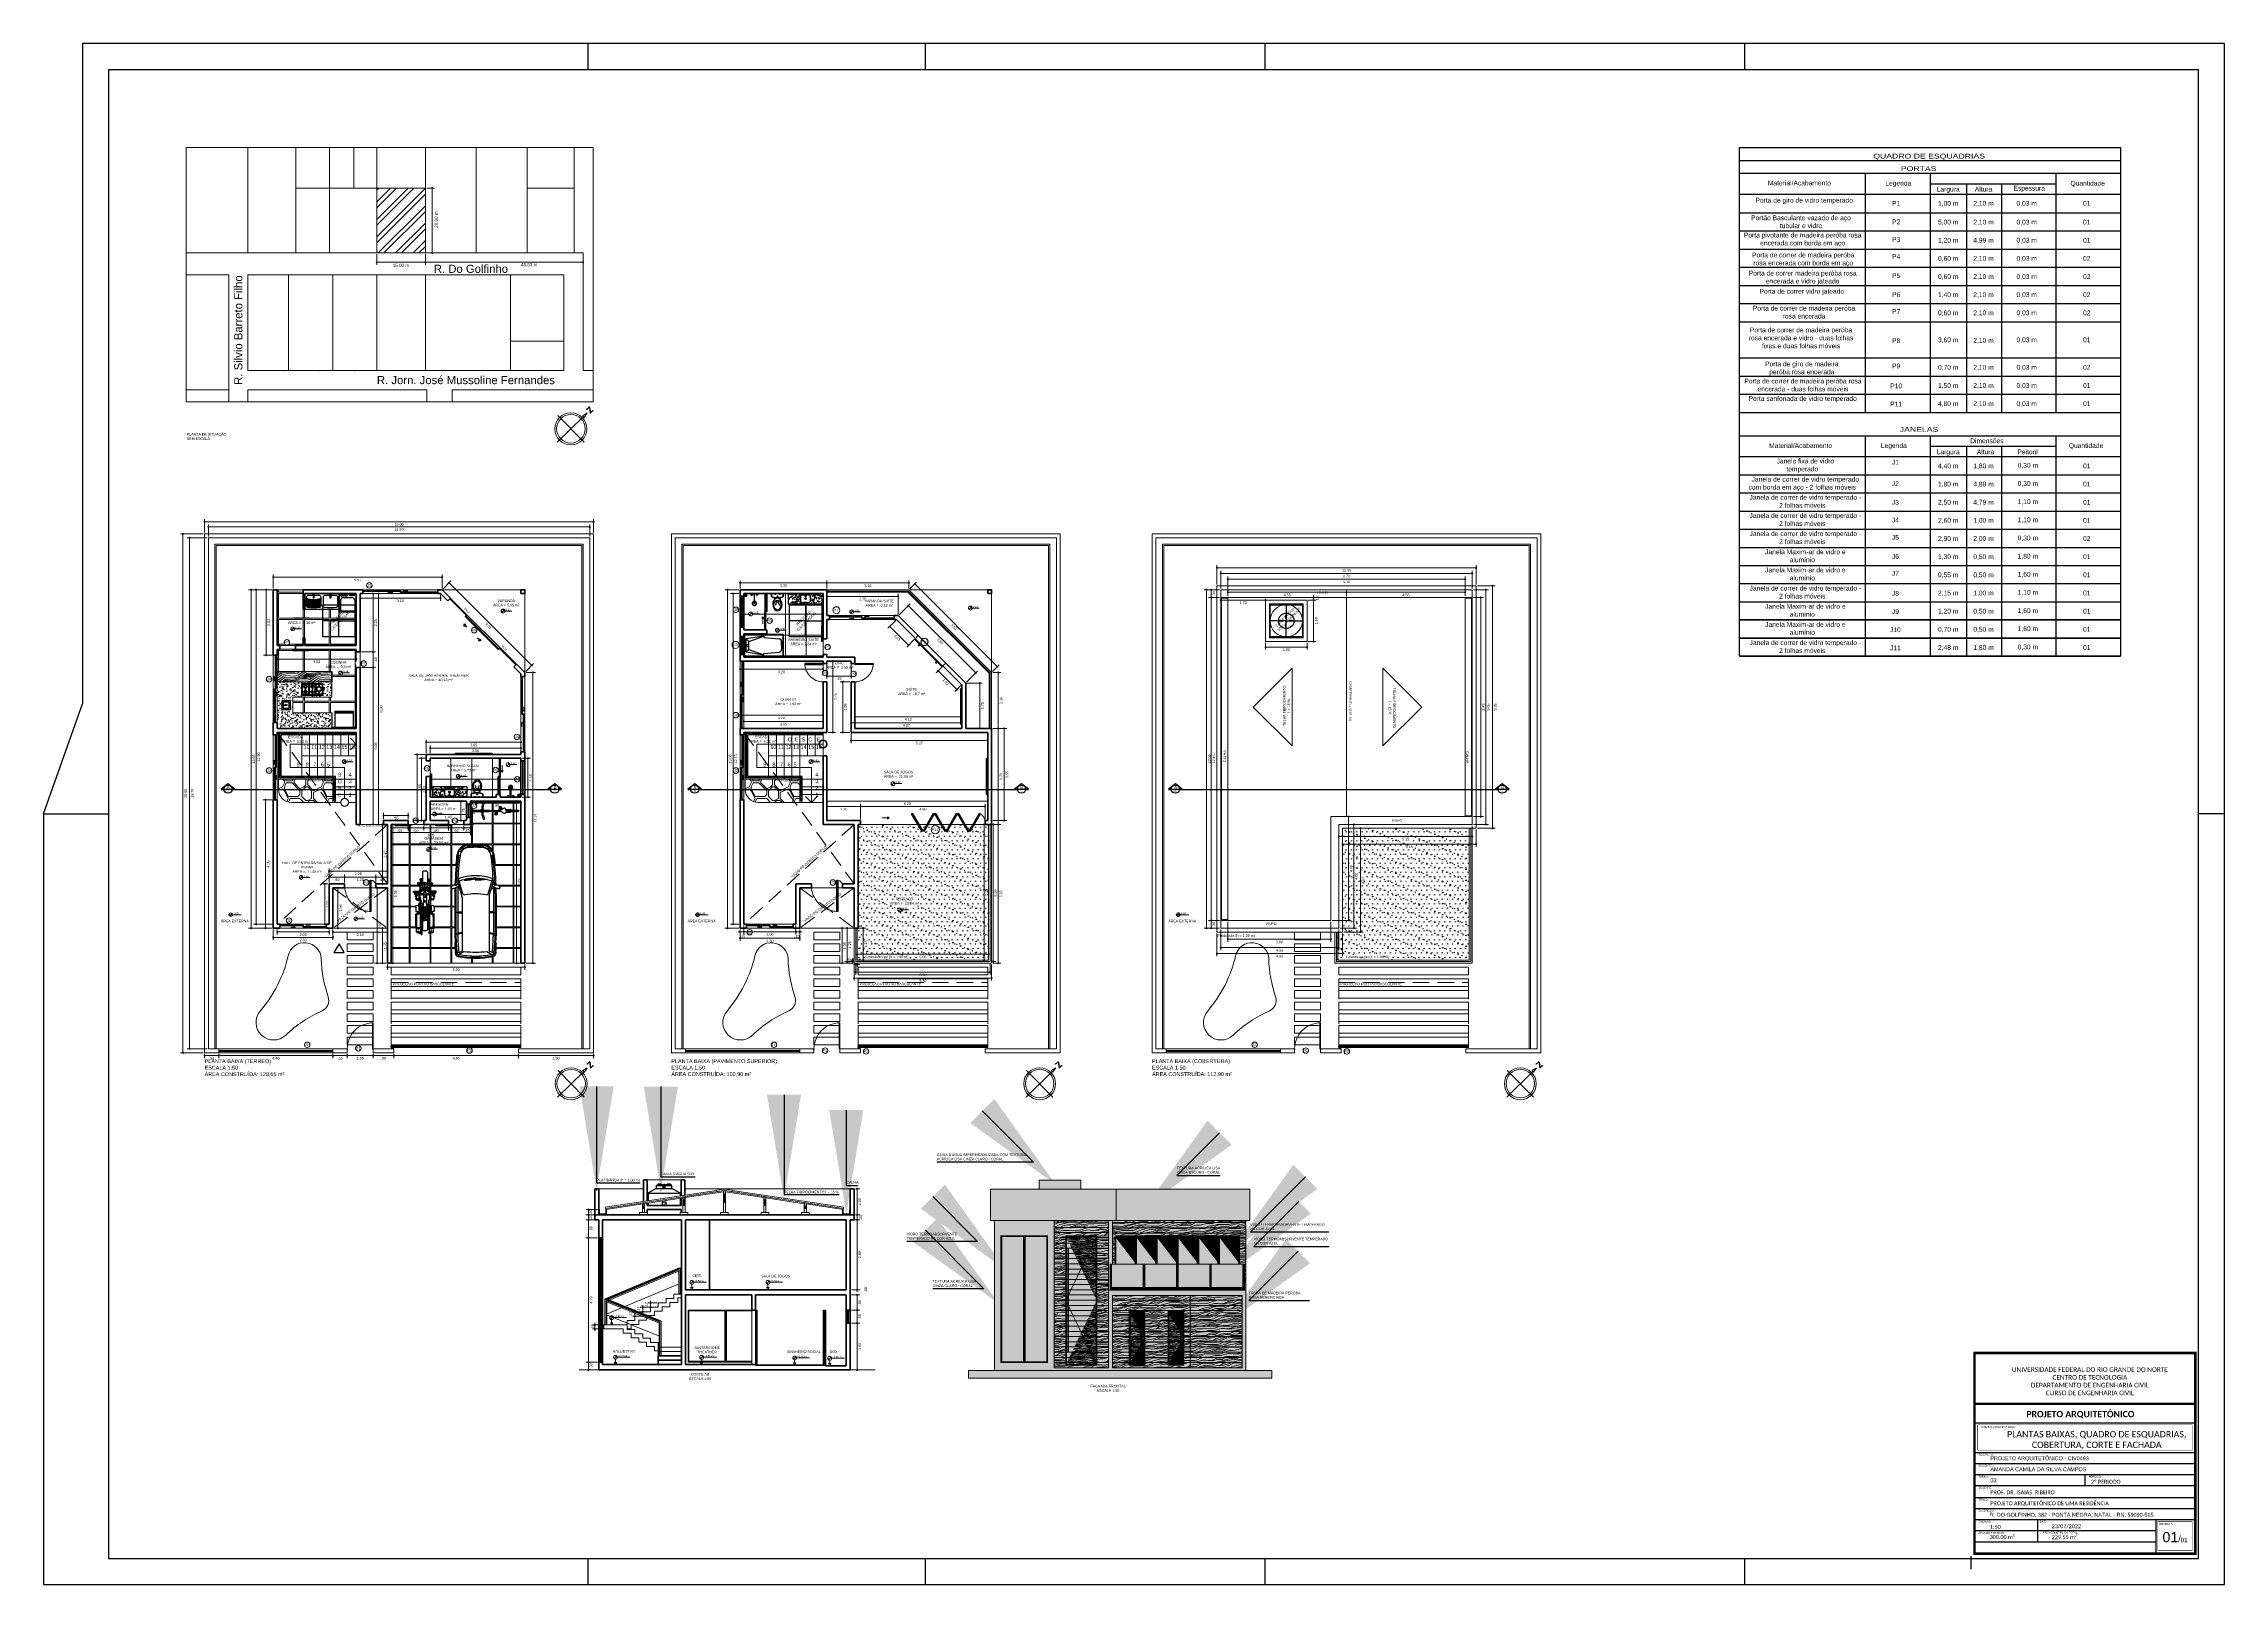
# Model space of a CAD drawing. Header units: millimetres. Extents: x 13 to 97.1, y 11.9 to 71.3.
import ezdxf
from ezdxf import colors
from ezdxf.entities.mleader import LeaderData, LeaderLine
from ezdxf.enums import TextEntityAlignment as Align
from ezdxf.math import Vec2, Vec3

# ---------------------------------------------------------------- set-up
doc = ezdxf.new("R2010")
doc.units = ezdxf.units.MM
doc.linetypes.add('JIS_02_2.0', pattern=[3, 2, -1])
doc.linetypes.add('TRACEJADA', pattern=[19.05, 12.7, -6.35])
for name, color, linetype, lineweight in [('COTAS', 7, 'Continuous', 13), ('DESNÍVEL', 3, 'Continuous', 15), ('GUARDA-CORPO', 30, 'Continuous', 25), ('HACHURA', 7, 'Continuous', 13), ('JANELA', 2, 'Continuous', 25), ('PAREDE CORTADA', 6, 'Continuous', 60), ('PEITORIL', 4, 'Continuous', 15), ('PORTA', 1, 'Continuous', 25), ('PORTAS', 1, 'Continuous', 25), ('PROJEÇÃO', 7, 'TRACEJADA', 15), ('TELHAS', 5, 'Continuous', 20), ('TEXTO AMBIENTE', 7, 'Continuous', 30), ('TEXTO TÍTULO', 7, 'Continuous', 40), ('TRAÇO FINO', 7, 'Continuous', 13)]:
    doc.layers.add(name, color=color, linetype=linetype, lineweight=lineweight)
doc.layers.add('LINHA DE CORTE', color=2, linetype='Continuous')
doc.layers.add('MOBILIAS', color=7, linetype='Continuous')
doc.styles.add('Annotative', font='arial.ttf')
doc.styles.add('COTA', font='arial.ttf', dxfattribs={"height": 0.15})
doc.styles.get("Standard").update_dxf_attribs({"font": 'arial.ttf'})
doc.styles.add('STYLE2', font='stylu.ttf', dxfattribs={"height": 0.05})
doc.styles.add('STYLUS', font='stylu.ttf')
doc.dimstyles.new('Cota Projetos Arquitetônicos', dxfattribs={"dimtxt": 0.1, "dimasz": 0.04, "dimexe": 0.1, "dimexo": 0.05, "dimgap": 0.05, "dimtad": 4, "dimzin": 4, "dimdsep": 46, "dimtxsty": 'Standard', "dimblk": 'DOTBLANK', "dimcen": 0.09, "dimclrd": 7, "dimclre": 7, "dimclrt": 7, "dimadec": 0, "dimazin": 0, "dimtfac": 1, "dimtmove": 2, "dimatfit": 3, "dimfxl": 1, "dimtolj": 1, "dimtzin": 0, "dimlwd": 13, "dimlwe": 13, "dimarcsym": 0})
pattern_1 = [(337.5, (0.81888, -1.1106), (-2e-10, -0.424264), [0.025, -0.1498588, 0, -0.1495883]), (337.5, (0.80888, -1.1206), (-2e-10, -0.424264), [0.025, -0.1498588, 0, -0.1495883]), (60, (0.70888, -1.2206), (-0.2, 0.3464102), [0.01875, -0.190625, 0, -0.190625]), (120, (0.70888, -1.2206), (-0.4, 8e-10), [0.01875, -0.190625, 0, -0.190625]), (0, (0.6995, -1.20437), (0.2, 0.3464102), [0.01875, -0.190625, 0, -0.190625])]
pattern_2 = [(0, (57.18887, 20.21626), (0, 0.2003425), [])]
pattern_3 = [(15, (13.98824, 0.2066), (-0.1294095, 0.482963), [0.1, -0.4]), (23.9726, (14.062956, -0.052909), (2.768368278, 1.259418906), [0.096177, -9.5215145]), (20.7105, (14.05036, -0.025225), (4.217258655, 1.64764164), [0.100499, -4.924438]), (359.5779, (14.011539, 0.119664), (5.7008187417, -0.0253779387), [0.150416, -14.8911885]), (8.6599, (13.97849, 0.28163), (0.4829628, 0.12941055), [0.090554, -4.437138]), (0.0686, (14.066745, 0.010223), (2.06126096, 0.034675963), [0.077621, -7.684466]), (3.6901, (13.82265, 0.24505), (0.482963, 0.12940974), [0.203961, -2.3455485]), (20.7105, (14.074603, -0.096375), (4.217258655, 1.64764164), [0.0502495, -4.9746875]), (15, (14.0154, 0.1052), (-0.1294095, 0.482963), [0.05, -0.45]), (15, (13.9033, 0.13725), (-0.1294095, 0.482963), [0.15, -0.35]), (26.3099, (13.98048, 0.235575), (1.80244235, 1.00059974), [0.05099, -2.4985195]), (17.7263, (13.980066, 0.043938), (9.529849398, 3.071151479), [0.105119, -10.406779]), (7.4054, (14.008096, 0.03592), (3.993111942, 0.5523163), [0.0756635, -7.4907085]), (15, (14.0331, -0.1541), (-0.1294095, 0.482963), [0.1, -0.4]), (13.8309, (13.991298, -0.191166), (0.4829629023, 0.1294099172), [0.245051, -24.26005]), (15, (13.89424, 0.17106), (-0.1294095, 0.482963), [0.05, -0.45]), (15, (13.9322, 0.22263), (-0.1294095, 0.482963), [0.05, -0.45]), (15, (13.7032, 0.20787), (-0.1294095, 0.482963), [0.075, -0.425]), (5.5377, (13.82713, 0.266955), (0.4829629, 0.12940972), [0.152069, -2.889312]), (15, (13.6726, 0.22554), (-0.1294095, 0.482963), [0.1, -0.4]), (15, (13.73593, -0.22336), (-0.1294095, 0.482963), [0.055, -0.445]), (15, (13.97577, -0.1332), (-0.1294095, 0.482963), [0.05, -0.45]), (15, (13.7256, -0.1847), (-0.1294095, 0.482963), [0.105, -0.395]), (20.4403, (13.964122, -0.089744), (4.70022014, 1.777055581), [0.105475, -10.442036]), (15, (13.9586, -0.0498), (-0.1294095, 0.482963), [0.095, -0.405]), (15, (13.70487, -0.10745), (-0.1294095, 0.482963), [0.055, -0.445]), (13.8309, (13.74212, -0.014643), (0.4829629023, 0.1294099172), [0.245051, -24.26005]), (15, (13.77394, 0.04047), (-0.1294095, 0.482963), [0.05, -0.45]), (15, (13.72176, 0.042), (-0.1294095, 0.482963), [0.05, -0.45]), (15, (13.91495, 0.0938), (-0.1294095, 0.482963), [0.1, -0.4]), (15, (13.81577, 0.07756), (-0.1294095, 0.482963), [0.05, -0.45]), (15, (13.70364, 0.10963), (-0.1294095, 0.482963), [0.1, -0.4]), (34.6538, (13.888396, -0.05827), (4.794954778, 3.355353813), [0.0743305, -7.358703]), (26.3099, (13.77006, 0.05496), (1.80244235, 1.00059974), [0.05099, -2.4985195]), (26.3099, (13.96971, 0.08257), (1.80244235, 1.00059974), [0.05099, -2.4985195]), (20.7105, (13.77565, 0.22728), (4.217258655, 1.64764164), [0.0502495, -4.9746875]), (4.6952, (13.61687, 0.22097), (3.027186304, 0.29349678), [0.0559015, -5.5342675]), (3.6901, (13.78905, -0.20912), (0.482963, 0.12940974), [0.05099, -2.4985195]), (105, (13.83994, -0.20584), (-0.482963, -0.1294095), [0, -0.5]), (1.6076, (13.666047, 0.037442), (8.72800378, 0.268124974), [0.107935, -10.685577]), (26.3099, (13.94254, 0.184), (1.80244235, 1.00059974), [0.05099, -2.4985195]), (25.3048, (14.024065, -0.12027), (2.285405453, 1.130008588), [0.0559015, -5.5342675]), (3.6901, (13.82224, 0.05341), (0.482963, 0.12940974), [0.05099, -2.4985195]), (3.6901, (13.86406, 0.0905), (0.482963, 0.12940974), [0.05099, -2.4985195]), (356.5651, (13.67899, -0.01085), (0.48296266, 0.12941006), [0.0632455, -1.517893]), (0.9638, (13.68811, 0.16759), (0.48296256, 0.12941007), [0.2061555, -1.855397]), (358.3008, (13.77565, 0.22728), (3.639558606, -0.060056147), [0.1566045, -5.0635475]), (15, (13.7692, 0.25143), (-0.1294095, 0.482963), [0.06, -0.44]), (0.9638, (13.827, -0.15754), (0.48296256, 0.12941007), [0.2061555, -1.855397]), (0.9638, (13.76964, -0.13668), (0.48296256, 0.12941007), [0.2061555, -1.855397]), (0.9638, (13.758, -0.09321), (0.48296256, 0.12941007), [0.2061555, -1.855397]), (4.6952, (13.64793, 0.105057), (3.027186304, 0.29349678), [0.0559015, -5.5342675]), (0.9638, (13.80024, 0.13551), (0.48296256, 0.12941007), [0.1030775, -1.958475]), (4.6952, (13.68934, -0.04949), (3.027186304, 0.29349678), [0.0559015, -5.5342675]), (12.6141, (13.94954, -0.016005), (0.482962728, 0.129410108), [0.120104, -11.8903075]), (4.6952, (13.87312, 0.056693), (3.027186304, 0.29349678), [0.0559015, -5.5342675]), (27.5288, (13.928834, 0.06127), (1.80244245, 1.00060073), [0.0460975, -4.5636745]), (4.5626, (13.695811, -0.073639), (5.5714090396, 0.4575859592), [0.193197, -19.1264775]), (6.8699, (13.888396, -0.05827), (0.48296268, 0.12940934), [0.0707105, -3.464823]), (19.7636, (13.745055, -0.044915), (5.183183604, 1.906463525), [0.120416, -5.900381]), (15, (13.8584, -0.0042), (-0.1294095, 0.482963), [0.155, -0.345]), (359.7449, (13.631106, 0.167842), (2.06126082, 0.03467595), [0.057009, -5.643868]), (5.5377, (13.83994, -0.20584), (0.4829629, 0.12940972), [0.152069, -2.889312]), (355.0169, (13.71134, -0.131595), (1.578298117, -0.094734035), [0.0585235, -5.793826]), (15, (14.0262, 0.2582), (-0.1294095, 0.482963), [0.025, -0.475]), (15, (14.08313, 0.04567), (-0.1294095, 0.482963), [0.05, -0.45]), (26.3099, (14.12972, -0.128195), (1.80244235, 1.00059974), [0.05099, -2.4985195]), (15, (14.1216, -0.0786), (-0.1294095, 0.482963), [0.09, -0.41]), (358.3008, (14.04819, 0.17607), (3.639558606, -0.060056147), [0.0522015, -5.1679505]), (3.0207, (14.080194, 0.075943), (9.694075306, 0.5263990733), [0.0920035, -16.775322]), (105, (14.1297, -0.1282), (-0.482963, -0.1294095), [0, -0.5]), (15, (14.1754, -0.1056), (-0.1294095, 0.482963), [0.045, -0.455]), (15, (14.15084, -0.01383), (-0.1294095, 0.482963), [0.045, -0.455]), (15, (14.14437, 0.0103), (-0.1294095, 0.482963), [0.045, -0.455]), (351.0376, (14.100367, 0.174524), (3.768967246, -0.54301563), [0.0492445, -4.875181]), (3.5163, (14.0848375, 0.232479), (2.5442441999, 0.164009611), [0.045919, -32.6077625]), (356.5651, (14.13142, 0.05861), (0.48296266, 0.12941006), [0.047434, -1.533704]), (2.4712, (14.068014, 0.295264), (2.54422419, 0.16408493), [0.0460975, -4.5636745])]
pattern_4 = [(15, (14.2302, 0.6752), (-0.25882, 0.965926), [0.2, -0.8]), (23.9726, (14.37963, 0.156177), (5.536736556, 2.51883781), [0.192354, -19.043029]), (20.7105, (14.35444, 0.21154), (8.43451731, 3.29528328), [0.200998, -9.848876]), (359.5779, (14.276797, 0.501322), (11.401637483, -0.050755877), [0.300832, -29.782377]), (8.6599, (14.2107, 0.82525), (0.9659256, 0.2588211), [0.181108, -8.874276]), (0.0686, (14.38721, 0.28244), (4.12252192, 0.06935193), [0.155242, -15.368932]), (3.6901, (13.89902, 0.7521), (0.965926, 0.2588195), [0.407922, -4.691097]), (20.7105, (14.40292, 0.06924), (8.43451731, 3.29528328), [0.100499, -9.949375]), (15, (14.2846, 0.4723), (-0.25882, 0.965926), [0.1, -0.9]), (15, (14.0603, 0.5365), (-0.25882, 0.965926), [0.3, -0.7]), (26.3099, (14.21468, 0.73314), (3.6048847, 2.0011995), [0.10198, -4.997039]), (17.7263, (14.21385, 0.34987), (19.059698796, 6.14230296), [0.210238, -20.813558]), (7.4054, (14.26991, 0.333833), (7.98622388, 1.1046326), [0.151327, -14.981417]), (15, (14.32, -0.0462), (-0.25882, 0.965926), [0.2, -0.8]), (13.8309, (14.236315, -0.120338), (0.9659258045, 0.258819834), [0.490102, -48.5201]), (15, (14.0422, 0.6041), (-0.25882, 0.965926), [0.1, -0.9]), (15, (14.1181, 0.7073), (-0.25882, 0.965926), [0.1, -0.9]), (15, (13.6601, 0.6777), (-0.25882, 0.965926), [0.15, -0.85]), (5.5377, (13.90799, 0.7959), (0.9659258, 0.25881944), [0.304138, -5.778624]), (15, (13.5989, 0.7131), (-0.25882, 0.965926), [0.2, -0.8]), (15, (13.7256, -0.1847), (-0.258819, 0.965926), [0.11, -0.89]), (15, (14.2053, -0.0044), (-0.25882, 0.965926), [0.1, -0.9]), (15, (13.7049, -0.1074), (-0.258819, 0.965926), [0.21, -0.79]), (20.4403, (14.181963, 0.082507), (9.40044028, 3.55411116), [0.21095, -20.884072]), (15, (14.1709, 0.1624), (-0.25882, 0.965926), [0.19, -0.81]), (15, (13.6635, 0.0471), (-0.258819, 0.965926), [0.11, -0.89]), (13.8309, (13.737959, 0.232708), (0.9659258045, 0.258819834), [0.490102, -48.5201]), (15, (13.8016, 0.3429), (-0.25882, 0.965926), [0.1, -0.9]), (15, (13.6972, 0.346), (-0.25882, 0.965926), [0.1, -0.9]), (15, (14.0836, 0.4496), (-0.25882, 0.965926), [0.2, -0.8]), (15, (13.8852, 0.4171), (-0.25882, 0.965926), [0.1, -0.9]), (15, (13.661, 0.4813), (-0.25882, 0.965926), [0.2, -0.8]), (34.6538, (14.03051, 0.14545), (9.58990956, 6.71070763), [0.148661, -14.717406]), (26.3099, (13.79383, 0.37191), (3.6048847, 2.0011995), [0.10198, -4.997039]), (26.3099, (14.19314, 0.42714), (3.6048847, 2.0011995), [0.10198, -4.997039]), (20.7105, (13.80502, 0.71655), (8.43451731, 3.29528328), [0.100499, -9.949375]), (4.6952, (13.48746, 0.70393), (6.05437261, 0.58699356), [0.111803, -11.068535]), (3.6901, (13.83183, -0.15625), (0.965926, 0.2588195), [0.10198, -4.997039]), (105, (13.9336, -0.1497), (-0.965926, -0.25882), [0, -1]), (1.6076, (13.585813, 0.33688), (17.45600756, 0.53624995), [0.21587, -21.371154]), (26.3099, (14.1388, 0.62999), (3.6048847, 2.0011995), [0.10198, -4.997039]), (25.3048, (14.30185, 0.021455), (4.5708109, 2.26001718), [0.111803, -11.068535]), (3.6901, (13.8982, 0.36882), (0.965926, 0.2588195), [0.10198, -4.997039]), (3.6901, (13.98184, 0.443), (0.965926, 0.2588195), [0.10198, -4.997039]), (356.5651, (13.6117, 0.2403), (0.9659253, 0.2588201), [0.126491, -3.035786]), (0.9638, (13.62995, 0.59717), (0.9659251, 0.2588201), [0.412311, -3.710794]), (358.3008, (13.80502, 0.71655), (7.27911721, -0.1201123), [0.313209, -10.127095]), (15, (13.7921, 0.7648), (-0.25882, 0.965926), [0.12, -0.88]), (0.9638, (13.90771, -0.0531), (0.9659251, 0.2588201), [0.412311, -3.710794]), (0.9638, (13.793, -0.01136), (0.9659251, 0.2588201), [0.412311, -3.710794]), (0.9638, (13.7697, 0.07557), (0.9659251, 0.2588201), [0.412311, -3.710794]), (4.6952, (13.54958, 0.47211), (6.05437261, 0.58699356), [0.111803, -11.068535]), (0.9638, (13.8542, 0.53302), (0.9659251, 0.2588201), [0.206155, -3.91695]), (4.6952, (13.6324, 0.16301), (6.05437261, 0.58699356), [0.111803, -11.068535]), (12.6141, (14.1528, 0.229984), (0.965925457, 0.258820216), [0.240208, -23.780615]), (4.6952, (13.99996, 0.37538), (6.05437261, 0.58699356), [0.111803, -11.068535]), (27.5288, (14.11139, 0.38453), (3.6048849, 2.00120146), [0.092195, -9.127349]), (4.5626, (13.64534, 0.114716), (11.142818079, 0.915171918), [0.386394, -38.252955]), (6.8699, (14.03051, 0.14545), (0.96592537, 0.25881867), [0.141421, -6.929646]), (19.7636, (13.74383, 0.172164), (10.36636721, 3.81292705), [0.240832, -11.800762]), (15, (13.9705, 0.2536), (-0.25882, 0.965926), [0.31, -0.69]), (359.7449, (13.51593, 0.59768), (4.12252164, 0.0693519), [0.114018, -11.287736]), (5.5377, (13.9336, -0.14969), (0.9659258, 0.25881944), [0.304138, -5.778624]), (355.0169, (13.6764, -0.001195), (3.15659623, -0.18946807), [0.117047, -11.587652]), (15, (14.3061, 0.7783), (-0.25882, 0.965926), [0.05, -0.95]), (15, (14.42, 0.3533), (-0.25882, 0.965926), [0.1, -0.9]), (26.3099, (14.51315, 0.0056), (3.6048847, 2.0011995), [0.10198, -4.997039]), (15, (14.4969, 0.1048), (-0.25882, 0.965926), [0.18, -0.82]), (358.3008, (14.3501, 0.61414), (7.27911721, -0.1201123), [0.104403, -10.335901]), (3.0207, (14.414107, 0.41388), (19.388150612, 1.052798147), [0.184007, -33.550644]), (105, (14.5132, 0.0056), (-0.965926, -0.25882), [0, -1]), (15, (14.6046, 0.0508), (-0.25882, 0.965926), [0.09, -0.91]), (15, (14.5554, 0.2343), (-0.25882, 0.965926), [0.09, -0.91]), (15, (14.5425, 0.2826), (-0.25882, 0.965926), [0.09, -0.91]), (351.0376, (14.45445, 0.61104), (7.5379345, -1.08603126), [0.098489, -9.750362]), (3.5163, (14.423394, 0.726953), (5.0884883997, 0.328019222), [0.091838, -65.215525]), (356.5651, (14.51657, 0.37922), (0.9659253, 0.2588201), [0.094868, -3.067408]), (2.4712, (14.38975, 0.85252), (5.08844838, 0.32816987), [0.092195, -9.127349])]
pattern_5 = [(0, (59.18887, 20.21626), (0, 0.2003425), [])]

# ---------------------------------------------------------------- blocks, each defined once
blk = doc.blocks.new('_DotBlank')
at = {"color": 0, "linetype": 'ByBlock', "lineweight": -2}
blk.add_line((-0.5, 0), (-1, 0), dxfattribs=at)
blk.add_circle((0, 0), 0.5, dxfattribs=at)
blk = doc.blocks.new('*D8')
at = {"layer": 'COTAS', "color": 7, "linetype": 'Continuous', "lineweight": 13, "transparency": 16777216}
for p, q in [((25.818, 63.144), (25.818, 62.735)), ((27.693, 63.144), (27.693, 62.735)), ((27.653, 62.835), (25.858, 62.835))]:
    blk.add_line(p, q, dxfattribs=at)
at = {"layer": 'Defpoints', "color": 0, "transparency": 16777216}
for p in [(25.818, 63.194), (27.693, 63.194), (25.818, 62.835)]:
    blk.add_point(p, dxfattribs=at)
at = {"layer": 'COTAS', "color": 7, "lineweight": 13, "transparency": 16777216, "xscale": 0.04, "yscale": 0.04, "zscale": 0.04, "rotation": 180}
blk.add_blockref('_DotBlank', (25.818, 62.835), dxfattribs=at)
at = {"layer": 'COTAS', "color": 7, "lineweight": 13, "transparency": 16777216, "xscale": 0.04, "yscale": 0.04, "zscale": 0.04}
blk.add_blockref('_DotBlank', (27.693, 62.835), dxfattribs=at)
blk = doc.blocks.new('*D9')
at = {"layer": 'COTAS', "color": 7, "linetype": 'Continuous', "lineweight": 13, "transparency": 16777216}
for p, q in [((27.743, 65.694), (28.05, 65.694)), ((27.95, 65.654), (27.95, 63.234)), ((27.743, 63.194), (28.05, 63.194))]:
    blk.add_line(p, q, dxfattribs=at)
at = {"layer": 'Defpoints', "color": 0, "transparency": 16777216}
for p in [(27.693, 65.694), (27.693, 63.194), (27.95, 63.194)]:
    blk.add_point(p, dxfattribs=at)
at = {"layer": 'COTAS', "color": 7, "lineweight": 13, "transparency": 16777216, "xscale": 0.04, "yscale": 0.04, "zscale": 0.04}
for p, rotation in [((27.95, 65.694), 90), ((27.95, 63.194), 270)]:
    blk.add_blockref('_DotBlank', p, dxfattribs=dict(at, rotation=rotation))
blk = doc.blocks.new('*D7')
at = {"layer": 'COTAS', "color": 7, "linetype": 'Continuous', "lineweight": 13, "transparency": 16777216}
for p, q in [((27.693, 63.144), (27.693, 62.735)), ((33.773, 63.144), (33.773, 62.735)), ((27.733, 62.835), (33.733, 62.835))]:
    blk.add_line(p, q, dxfattribs=at)
at = {"layer": 'Defpoints', "color": 0, "transparency": 16777216}
for p in [(27.693, 63.194), (33.773, 63.194), (33.773, 62.835)]:
    blk.add_point(p, dxfattribs=at)
at = {"layer": 'COTAS', "color": 7, "lineweight": 13, "transparency": 16777216, "xscale": 0.04, "yscale": 0.04, "zscale": 0.04, "rotation": 180}
blk.add_blockref('_DotBlank', (27.693, 62.835), dxfattribs=at)
at = {"layer": 'COTAS', "color": 7, "lineweight": 13, "transparency": 16777216, "xscale": 0.04, "yscale": 0.04, "zscale": 0.04}
blk.add_blockref('_DotBlank', (33.773, 62.835), dxfattribs=at)
blk = doc.blocks.new('*D183')
at = {"layer": 'Defpoints', "color": 0, "transparency": 16777216}
for p in [(35.776, 22.376), (36.076, 22.376), (36.076, 22.206)]:
    blk.add_point(p, dxfattribs=at)
at = {"layer": 'PROJEÇÃO', "color": 7, "linetype": 'Continuous', "lineweight": 13, "transparency": 16777216}
for p, q in [((36.026, 22.376), (35.676, 22.376)), ((36.026, 22.206), (35.676, 22.206)), ((35.776, 22.416), (35.776, 22.456)), ((35.776, 22.206), (35.776, 22.376)), ((35.776, 22.166), (35.776, 22.126))]:
    blk.add_line(p, q, dxfattribs=at)
at = {"layer": 'PROJEÇÃO', "color": 7, "lineweight": 13, "transparency": 16777216, "xscale": 0.04, "yscale": 0.04, "zscale": 0.04}
for p, rotation in [((35.776, 22.376), 270), ((35.776, 22.206), 90)]:
    blk.add_blockref('_DotBlank', p, dxfattribs=dict(at, rotation=rotation))
at = {"layer": 'PROJEÇÃO', "color": 7, "transparency": 16777216, "insert": (35.601, 22.291), "char_height": 0.1, "attachment_point": 5, "rotation": 90}
blk.add_mtext('\\A1;.17', dxfattribs=at)
blk = doc.blocks.new('*D184')
at = {"layer": 'Defpoints', "color": 0, "transparency": 16777216}
for p in [(36.076, 22.546), (36.376, 22.546), (36.376, 22.376)]:
    blk.add_point(p, dxfattribs=at)
at = {"layer": 'PROJEÇÃO', "color": 7, "linetype": 'Continuous', "lineweight": 13, "transparency": 16777216}
for p, q in [((36.326, 22.546), (35.976, 22.546)), ((36.326, 22.376), (35.976, 22.376)), ((36.076, 22.586), (36.076, 22.626)), ((36.076, 22.376), (36.076, 22.546)), ((36.076, 22.336), (36.076, 22.296))]:
    blk.add_line(p, q, dxfattribs=at)
at = {"layer": 'PROJEÇÃO', "color": 7, "lineweight": 13, "transparency": 16777216, "xscale": 0.04, "yscale": 0.04, "zscale": 0.04}
for p, rotation in [((36.076, 22.546), 270), ((36.076, 22.376), 90)]:
    blk.add_blockref('_DotBlank', p, dxfattribs=dict(at, rotation=rotation))
at = {"layer": 'PROJEÇÃO', "color": 7, "transparency": 16777216, "insert": (35.901, 22.484), "char_height": 0.1, "attachment_point": 5, "rotation": 90}
blk.add_mtext('\\A1;.17', dxfattribs=at)
blk = doc.blocks.new('*D185')
at = {"layer": 'Defpoints', "color": 0, "transparency": 16777216}
for p in [(36.376, 22.716), (36.676, 22.716), (36.676, 22.546)]:
    blk.add_point(p, dxfattribs=at)
at = {"layer": 'PROJEÇÃO', "color": 7, "linetype": 'Continuous', "lineweight": 13, "transparency": 16777216}
for p, q in [((36.626, 22.716), (36.276, 22.716)), ((36.376, 22.756), (36.376, 22.796)), ((36.376, 22.546), (36.376, 22.716)), ((36.626, 22.546), (36.276, 22.546)), ((36.376, 22.506), (36.376, 22.466))]:
    blk.add_line(p, q, dxfattribs=at)
at = {"layer": 'PROJEÇÃO', "color": 7, "lineweight": 13, "transparency": 16777216, "xscale": 0.04, "yscale": 0.04, "zscale": 0.04}
for p, rotation in [((36.376, 22.716), 270), ((36.376, 22.546), 90)]:
    blk.add_blockref('_DotBlank', p, dxfattribs=dict(at, rotation=rotation))
at = {"layer": 'PROJEÇÃO', "color": 7, "transparency": 16777216, "insert": (36.213, 22.649), "char_height": 0.1, "attachment_point": 5, "rotation": 90}
blk.add_mtext('\\A1;.17', dxfattribs=at)
blk = doc.blocks.new('*D186')
at = {"layer": 'Defpoints', "color": 0, "transparency": 16777216}
for p in [(34.576, 21.866), (34.232, 21.716), (34.576, 21.716)]:
    blk.add_point(p, dxfattribs=at)
at = {"layer": 'PAREDE CORTADA', "color": 7, "linetype": 'Continuous', "lineweight": 13, "transparency": 16777216}
for p, q in [((34.526, 21.866), (34.132, 21.866)), ((34.232, 21.906), (34.232, 21.946)), ((34.232, 21.866), (34.232, 21.716)), ((34.526, 21.716), (34.132, 21.716)), ((34.232, 21.676), (34.232, 21.636))]:
    blk.add_line(p, q, dxfattribs=at)
at = {"layer": 'PAREDE CORTADA', "color": 7, "lineweight": 13, "transparency": 16777216, "xscale": 0.04, "yscale": 0.04, "zscale": 0.04}
for p, rotation in [((34.232, 21.866), 270), ((34.232, 21.716), 90)]:
    blk.add_blockref('_DotBlank', p, dxfattribs=dict(at, rotation=rotation))
at = {"layer": 'PAREDE CORTADA', "color": 7, "transparency": 16777216, "insert": (34.132, 21.791), "char_height": 0.1, "attachment_point": 5, "rotation": 90}
blk.add_mtext('\\A1;.15', dxfattribs=at)
blk = doc.blocks.new('*D187')
at = {"layer": 'Defpoints', "color": 0, "transparency": 16777216}
for p in [(44.226, 26.116), (44.226, 25.916), (44.342, 25.916)]:
    blk.add_point(p, dxfattribs=at)
at = {"layer": 'PAREDE CORTADA', "color": 7, "linetype": 'Continuous', "lineweight": 13, "transparency": 16777216}
for p, q in [((44.276, 26.116), (44.442, 26.116)), ((44.342, 26.076), (44.342, 25.956)), ((44.276, 25.916), (44.442, 25.916))]:
    blk.add_line(p, q, dxfattribs=at)
at = {"layer": 'PAREDE CORTADA', "color": 7, "lineweight": 13, "transparency": 16777216, "xscale": 0.04, "yscale": 0.04, "zscale": 0.04}
for p, rotation in [((44.342, 26.116), 90), ((44.342, 25.916), 270)]:
    blk.add_blockref('_DotBlank', p, dxfattribs=dict(at, rotation=rotation))
at = {"layer": 'PAREDE CORTADA', "color": 7, "transparency": 16777216, "insert": (44.481, 26.016), "char_height": 0.1, "attachment_point": 5, "rotation": 90}
blk.add_mtext('\\A1;.20', dxfattribs=at)
blk = doc.blocks.new('*D188')
at = {"layer": 'Defpoints', "color": 0, "transparency": 16777216}
for p in [(44.226, 27.116), (44.226, 26.116), (44.342, 26.116)]:
    blk.add_point(p, dxfattribs=at)
at = {"layer": 'PAREDE CORTADA', "color": 7, "linetype": 'Continuous', "lineweight": 13, "transparency": 16777216}
for p, q in [((44.276, 27.116), (44.442, 27.116)), ((44.342, 27.076), (44.342, 26.156)), ((44.276, 26.116), (44.442, 26.116))]:
    blk.add_line(p, q, dxfattribs=at)
at = {"layer": 'PAREDE CORTADA', "color": 7, "lineweight": 13, "transparency": 16777216, "xscale": 0.04, "yscale": 0.04, "zscale": 0.04}
for p, rotation in [((44.342, 27.116), 90), ((44.342, 26.116), 270)]:
    blk.add_blockref('_DotBlank', p, dxfattribs=dict(at, rotation=rotation))
at = {"layer": 'PAREDE CORTADA', "color": 7, "transparency": 16777216, "insert": (44.443, 26.616), "char_height": 0.1, "attachment_point": 5, "rotation": 90}
blk.add_mtext('\\A1;1.00', dxfattribs=at)
blk = doc.blocks.new('*D189')
at = {"layer": 'Defpoints', "color": 0, "transparency": 16777216}
for p in [(44.076, 21.936), (44.076, 20.136), (44.343, 20.136)]:
    blk.add_point(p, dxfattribs=at)
at = {"layer": 'PAREDE CORTADA', "color": 7, "linetype": 'Continuous', "lineweight": 13, "transparency": 16777216}
for p, q in [((44.126, 21.936), (44.443, 21.936)), ((44.343, 21.896), (44.343, 20.176)), ((44.126, 20.136), (44.443, 20.136))]:
    blk.add_line(p, q, dxfattribs=at)
at = {"layer": 'PAREDE CORTADA', "color": 7, "lineweight": 13, "transparency": 16777216, "xscale": 0.04, "yscale": 0.04, "zscale": 0.04}
for p, rotation in [((44.343, 21.936), 90), ((44.343, 20.136), 270)]:
    blk.add_blockref('_DotBlank', p, dxfattribs=dict(at, rotation=rotation))
at = {"layer": 'PAREDE CORTADA', "color": 7, "transparency": 16777216, "insert": (44.444, 21.036), "char_height": 0.1, "attachment_point": 5, "rotation": 90}
blk.add_mtext('\\A1;1.80', dxfattribs=at)
blk = doc.blocks.new('*D190')
at = {"layer": 'Defpoints', "color": 0, "transparency": 16777216}
for p in [(44.076, 22.436), (44.076, 21.936), (44.343, 22.436)]:
    blk.add_point(p, dxfattribs=at)
at = {"layer": 'PAREDE CORTADA', "color": 7, "linetype": 'Continuous', "lineweight": 13, "transparency": 16777216}
for p, q in [((44.126, 22.436), (44.443, 22.436)), ((44.126, 21.936), (44.443, 21.936)), ((44.343, 21.976), (44.343, 22.396))]:
    blk.add_line(p, q, dxfattribs=at)
at = {"layer": 'PAREDE CORTADA', "color": 7, "lineweight": 13, "transparency": 16777216, "xscale": 0.04, "yscale": 0.04, "zscale": 0.04}
for p, rotation in [((44.343, 22.436), 90), ((44.343, 21.936), 270)]:
    blk.add_blockref('_DotBlank', p, dxfattribs=dict(at, rotation=rotation))
at = {"layer": 'PAREDE CORTADA', "color": 7, "transparency": 16777216, "insert": (44.444, 22.186), "char_height": 0.1, "attachment_point": 5, "rotation": 90}
blk.add_mtext('\\A1;.50', dxfattribs=at)
blk = doc.blocks.new('*D191')
at = {"layer": 'Defpoints', "color": 0, "transparency": 16777216}
for p in [(44.076, 25.916), (44.076, 23.226), (44.342, 23.226)]:
    blk.add_point(p, dxfattribs=at)
at = {"layer": 'PAREDE CORTADA', "color": 7, "linetype": 'Continuous', "lineweight": 13, "transparency": 16777216}
for p, q in [((44.126, 25.916), (44.442, 25.916)), ((44.342, 25.876), (44.342, 23.266)), ((44.126, 23.226), (44.442, 23.226))]:
    blk.add_line(p, q, dxfattribs=at)
at = {"layer": 'PAREDE CORTADA', "color": 7, "lineweight": 13, "transparency": 16777216, "xscale": 0.04, "yscale": 0.04, "zscale": 0.04}
for p, rotation in [((44.342, 25.916), 90), ((44.342, 23.226), 270)]:
    blk.add_blockref('_DotBlank', p, dxfattribs=dict(at, rotation=rotation))
at = {"layer": 'PAREDE CORTADA', "color": 7, "transparency": 16777216, "insert": (44.443, 24.571), "char_height": 0.1, "attachment_point": 5, "rotation": 90}
blk.add_mtext('\\A1;2.69', dxfattribs=at)
blk = doc.blocks.new('*D192')
at = {"layer": 'Defpoints', "color": 0, "transparency": 16777216}
for p in [(44.076, 23.226), (44.076, 23.226), (44.342, 23.226)]:
    blk.add_point(p, dxfattribs=at)
at = {"layer": 'PAREDE CORTADA', "color": 7, "linetype": 'Continuous', "lineweight": 13, "transparency": 16777216}
for p, q in [((44.126, 23.226), (44.442, 23.226)), ((44.126, 23.226), (44.442, 23.226)), ((44.342, 23.266), (44.342, 23.306)), ((44.342, 23.186), (44.342, 23.146))]:
    blk.add_line(p, q, dxfattribs=at)
at = {"layer": 'PAREDE CORTADA', "color": 7, "lineweight": 13, "transparency": 16777216, "xscale": 0.04, "yscale": 0.04, "zscale": 0.04}
for rotation in [270, 90]:
    blk.add_blockref('_DotBlank', (44.342, 23.226), dxfattribs=dict(at, rotation=rotation))
at = {"layer": 'PAREDE CORTADA', "color": 7, "transparency": 16777216, "insert": (44.67, 23.226), "char_height": 0.1, "attachment_point": 5, "rotation": 90}
blk.add_mtext('\\A1;.00', dxfattribs=at)
blk = doc.blocks.new('*D193')
at = {"layer": 'Defpoints', "color": 0, "transparency": 16777216}
for p in [(44.076, 23.026), (44.076, 22.436), (44.342, 22.436)]:
    blk.add_point(p, dxfattribs=at)
at = {"layer": 'PAREDE CORTADA', "color": 7, "linetype": 'Continuous', "lineweight": 13, "transparency": 16777216}
for p, q in [((44.126, 23.026), (44.442, 23.026)), ((44.342, 22.986), (44.342, 22.476)), ((44.126, 22.436), (44.442, 22.436))]:
    blk.add_line(p, q, dxfattribs=at)
at = {"layer": 'PAREDE CORTADA', "color": 7, "lineweight": 13, "transparency": 16777216, "xscale": 0.04, "yscale": 0.04, "zscale": 0.04}
for p, rotation in [((44.342, 23.026), 90), ((44.342, 22.436), 270)]:
    blk.add_blockref('_DotBlank', p, dxfattribs=dict(at, rotation=rotation))
at = {"layer": 'PAREDE CORTADA', "color": 7, "transparency": 16777216, "insert": (44.443, 22.731), "char_height": 0.1, "attachment_point": 5, "rotation": 90}
blk.add_mtext('\\A1;.59', dxfattribs=at)
blk = doc.blocks.new('*D194')
at = {"layer": 'COTAS', "color": 7, "linetype": 'Continuous', "lineweight": 13, "transparency": 16777216}
for p, q in [((34.326, 26.316), (33.879, 26.316)), ((34.326, 26.116), (33.879, 26.116)), ((33.979, 26.276), (33.979, 26.156))]:
    blk.add_line(p, q, dxfattribs=at)
at = {"layer": 'Defpoints', "color": 0, "transparency": 16777216}
for p in [(33.979, 26.116), (34.376, 26.316), (34.376, 26.116)]:
    blk.add_point(p, dxfattribs=at)
at = {"layer": 'COTAS', "color": 7, "lineweight": 13, "transparency": 16777216, "xscale": 0.04, "yscale": 0.04, "zscale": 0.04}
for p, rotation in [((33.979, 26.316), 90), ((33.979, 26.116), 270)]:
    blk.add_blockref('_DotBlank', p, dxfattribs=dict(at, rotation=rotation))
at = {"layer": 'COTAS', "color": 7, "transparency": 16777216, "insert": (34.07, 26.216), "char_height": 0.1, "attachment_point": 5, "rotation": 90}
blk.add_mtext('\\A1;.20', dxfattribs=at)
blk = doc.blocks.new('*D195')
at = {"layer": 'COTAS', "color": 7, "linetype": 'Continuous', "lineweight": 13, "transparency": 16777216}
for p, q in [((34.176, 26.116), (33.88, 26.116)), ((33.98, 25.956), (33.98, 26.076)), ((34.176, 25.916), (33.88, 25.916))]:
    blk.add_line(p, q, dxfattribs=at)
at = {"layer": 'Defpoints', "color": 0, "transparency": 16777216}
for p in [(33.98, 26.116), (34.226, 26.116), (34.226, 25.916)]:
    blk.add_point(p, dxfattribs=at)
at = {"layer": 'COTAS', "color": 7, "lineweight": 13, "transparency": 16777216, "xscale": 0.04, "yscale": 0.04, "zscale": 0.04}
for p, rotation in [((33.98, 26.116), 90), ((33.98, 25.916), 270)]:
    blk.add_blockref('_DotBlank', p, dxfattribs=dict(at, rotation=rotation))
at = {"layer": 'COTAS', "color": 7, "transparency": 16777216, "insert": (34.06, 26.016), "char_height": 0.1, "attachment_point": 5, "rotation": 90}
blk.add_mtext('\\A1;.20', dxfattribs=at)
blk = doc.blocks.new('*D196')
at = {"layer": 'COTAS', "color": 7, "linetype": 'Continuous', "lineweight": 13, "transparency": 16777216}
for p, q in [((34.326, 25.916), (33.88, 25.916)), ((33.98, 25.876), (33.98, 25.266)), ((34.326, 25.226), (33.88, 25.226))]:
    blk.add_line(p, q, dxfattribs=at)
at = {"layer": 'Defpoints', "color": 0, "transparency": 16777216}
for p in [(34.376, 25.916), (33.98, 25.226), (34.376, 25.226)]:
    blk.add_point(p, dxfattribs=at)
at = {"layer": 'COTAS', "color": 7, "lineweight": 13, "transparency": 16777216, "xscale": 0.04, "yscale": 0.04, "zscale": 0.04}
for p, rotation in [((33.98, 25.916), 90), ((33.98, 25.226), 270)]:
    blk.add_blockref('_DotBlank', p, dxfattribs=dict(at, rotation=rotation))
at = {"layer": 'COTAS', "color": 7, "transparency": 16777216, "insert": (34.081, 25.571), "char_height": 0.1, "attachment_point": 5, "rotation": 90}
blk.add_mtext('\\A1;.69', dxfattribs=at)
blk = doc.blocks.new('*D197')
at = {"layer": 'COTAS', "color": 7, "linetype": 'Continuous', "lineweight": 13, "transparency": 16777216}
for p, q in [((34.326, 25.226), (33.88, 25.226)), ((33.98, 25.186), (33.98, 20.476)), ((34.326, 20.436), (33.88, 20.436))]:
    blk.add_line(p, q, dxfattribs=at)
at = {"layer": 'Defpoints', "color": 0, "transparency": 16777216}
for p in [(34.376, 25.226), (33.98, 20.436), (34.376, 20.436)]:
    blk.add_point(p, dxfattribs=at)
at = {"layer": 'COTAS', "color": 7, "lineweight": 13, "transparency": 16777216, "xscale": 0.04, "yscale": 0.04, "zscale": 0.04}
for p, rotation in [((33.98, 25.226), 90), ((33.98, 20.436), 270)]:
    blk.add_blockref('_DotBlank', p, dxfattribs=dict(at, rotation=rotation))
at = {"layer": 'COTAS', "color": 7, "transparency": 16777216, "insert": (34.081, 22.831), "char_height": 0.1, "attachment_point": 5, "rotation": 90}
blk.add_mtext('\\A1;4.79', dxfattribs=at)
blk = doc.blocks.new('*D198')
at = {"layer": 'COTAS', "color": 7, "linetype": 'Continuous', "lineweight": 13, "transparency": 16777216}
for p, q in [((34.326, 20.436), (33.88, 20.436)), ((33.98, 20.396), (33.98, 20.176)), ((34.326, 20.136), (33.88, 20.136))]:
    blk.add_line(p, q, dxfattribs=at)
at = {"layer": 'Defpoints', "color": 0, "transparency": 16777216}
for p in [(34.376, 20.436), (33.98, 20.136), (34.376, 20.136)]:
    blk.add_point(p, dxfattribs=at)
at = {"layer": 'COTAS', "color": 7, "lineweight": 13, "transparency": 16777216, "xscale": 0.04, "yscale": 0.04, "zscale": 0.04}
for p, rotation in [((33.98, 20.436), 90), ((33.98, 20.136), 270)]:
    blk.add_blockref('_DotBlank', p, dxfattribs=dict(at, rotation=rotation))
at = {"layer": 'COTAS', "color": 7, "transparency": 16777216, "insert": (34.081, 20.286), "char_height": 0.1, "attachment_point": 5, "rotation": 90}
blk.add_mtext('\\A1;.30', dxfattribs=at)
blk = doc.blocks.new('símblo de nivel_PLANTA')
h = blk.add_hatch(color=256)
h.paths.add_polyline_path([(0, 0.331), (0, 0.264), (0.068, 0.264, 0.414214)])
h.paths.add_polyline_path([(0, 0.264), (-0.068, 0.264, 0.414214), (0, 0.196)])
for p, q in [((-0.1, 0.264), (0.403, 0.264)), ((-0.068, 0.264), (0.246, 0.264)), ((-0.068, 0.264), (0.246, 0.264))]:
    blk.add_line(p, q)
blk.add_circle((0, 0.264), 0.0675)
at = {"style": 'STYLUS'}
blk.add_text('0.00', height=0.07, dxfattribs=at).set_placement((0.101, 0.28))
blk = doc.blocks.new('CARRO 03')
for p, q in [((1.633, 0.93), (1.676, 0.937)), ((0.04, 0), (0.087, 0.071)), ((0.112, 0.329), (0.047, 0.29)), ((0.052, 0), (0.086, 0.051)), ((0.092, 0.299), (0.064, 0.283)), ((0.095, 0.048), (0.095, 0)), ((0.266, 0.627), (0.24, 0.629)), ((0.274, 0.612), (0.247, 0.557)), ((0.76, 0.762), (0.763, 0.729)), ((1.316, 0.026), (1.307, 0.024)), ((1.307, 0.024), (1.367, -0.437)), ((1.343, 0.452), (1.333, 0.452)), ((1.333, 0.452), (1.35, -0.013)), ((1.898, 0.487), (1.339, 0.654)), ((1.968, 0.529), (1.436, 0.688)), ((1.436, 0.688), (1.535, 0.688)), ((1.564, 0.731), (1.563, 0.723)), ((1.635, 0.709), (1.631, 0.67)), ((1.633, 0.687), (3.517, 0.687)), ((1.727, 0.601), (1.683, 0.688)), ((1.909, 0.797), (3.517, 0.797)), ((1.909, 0.757), (3.517, 0.757)), ((2.026, 0.521), (4.09, 0.521)), ((2.296, 0.792), (2.296, 0.797)), ((2.311, 0.777), (2.54, 0.777)), ((2.555, 0.792), (2.555, 0.797)), ((2.587, 0.688), (2.592, 0.521)), ((2.611, 0.688), (2.611, 0.521)), ((2.636, 0.688), (2.631, 0.521)), ((3.201, 0.792), (3.201, 0.797)), ((3.216, 0.777), (3.336, 0.777)), ((3.351, 0.792), (3.351, 0.797)), ((3.399, 0.521), (3.423, 0.688)), ((3.419, 0.521), (3.444, 0.688)), ((3.439, 0.521), (3.464, 0.688)), ((3.818, 0.785), (3.819, 0.805)), ((4.123, 0.432), (4.243, 0.633)), ((4.164, 0.65), (4.128, 0.547)), ((4.134, 0.766), (4.205, 0.76)), ((4.136, 0.786), (4.207, 0.779)), ((4.164, 0.65), (4.174, 0.762)), ((4.249, 0.644), (4.298, 0.651)), ((4.338, 0.161), (4.298, 0.159)), ((0.04, 0), (0.087, -0.071)), ((0.112, -0.329), (0.047, -0.29)), ((0.052, 0), (0.086, -0.051)), ((0.092, -0.299), (0.064, -0.283)), ((0.095, -0.048), (0.095, 0)), ((0.266, -0.627), (0.24, -0.629)), ((0.274, -0.612), (0.247, -0.557)), ((0.76, -0.762), (0.763, -0.729)), ((1.898, -0.487), (1.339, -0.654)), ((1.35, -0.013), (1.359, -0.013)), ((1.367, -0.437), (1.377, -0.436)), ((1.968, -0.529), (1.436, -0.688)), ((1.436, -0.688), (1.535, -0.688)), ((1.564, -0.731), (1.563, -0.723)), ((1.635, -0.709), (1.631, -0.67)), ((1.633, -0.687), (3.517, -0.687)), ((1.727, -0.601), (1.683, -0.688)), ((1.909, -0.757), (3.517, -0.757)), ((1.909, -0.797), (3.517, -0.797)), ((2.026, -0.521), (4.09, -0.521)), ((2.296, -0.792), (2.296, -0.797)), ((2.311, -0.777), (2.54, -0.777)), ((2.555, -0.792), (2.555, -0.797)), ((2.587, -0.688), (2.592, -0.521)), ((2.611, -0.688), (2.611, -0.521)), ((2.636, -0.688), (2.631, -0.521)), ((3.201, -0.792), (3.201, -0.797)), ((3.216, -0.777), (3.336, -0.777)), ((3.351, -0.792), (3.351, -0.797)), ((3.399, -0.521), (3.423, -0.688)), ((3.419, -0.521), (3.444, -0.688)), ((3.439, -0.521), (3.464, -0.688)), ((3.818, -0.785), (3.819, -0.805)), ((4.123, -0.432), (4.243, -0.633)), ((4.164, -0.65), (4.128, -0.547)), ((4.134, -0.766), (4.205, -0.76)), ((4.136, -0.786), (4.207, -0.779)), ((4.164, -0.65), (4.174, -0.762)), ((4.249, -0.644), (4.298, -0.651)), ((4.338, -0.161), (4.298, -0.159)), ((1.633, -0.93), (1.676, -0.937))]:
    blk.add_line(p, q)
for centre, radius, start, end in [((1.821, 0.782), 0.255, 151.22655, 184.99416), ((1.641, 0.881), 0.05, 99.21009, 151.22655), ((1.207, 0.937), 0.492, 339.87798, 357.69126), ((1.679, 0.917), 0.02, 357.69126, 99.21009), ((2.495, 0), 2.495, 171.96936, 180.0078), ((2.495, 0), 2.495, 179.9922, 188.03064), ((0.45, 0.289), 0.43, 98.29586, 171.96936), ((2.495, 0), 2.465, 171.96936, 180.0078), ((2.495, 0), 2.465, 179.9922, 188.03064), ((2.495, 0), 2.455, 173.74716, 180.00001), ((2.495, 0), 2.443, 173.30066, 179.57266), ((0.45, 0.289), 0.4, 98.29586, 171.96936), ((0.074, 0.266), 0.02, 120.47664, 173.74716), ((2.495, 0), 2.431, 173.0859, 179.13608), ((2.495, 0), 2.419, 172.87714, 178.68983), ((0.09, 0.048), 0.005, 0, 146.48631), ((0.062, 0.087), 0.03, 326.35995, 357.95563), ((0.098, 0.291), 0.01, 353.09438, 120.47664), ((2.495, 0), 2.405, 173.09438, 177.95563), ((2.495, 0), 2.385, 171.90629, 180.0078), ((2.495, 0), 2.405, 171.90629, 172.15702), ((0.431, 0.294), 0.32, 125.71071, 171.90629), ((0.431, 0.294), 0.3, 93.68937, 171.90629), ((0.238, 0.562), 0.01, 305.71071, 333.52505), ((0.265, 0.617), 0.01, 333.52505, 84.65772), ((1.947, -9.974), 10.802, 96.3074, 98.29586), ((1.864, -8.863), 9.66, 91.77073, 98.76148), ((1.864, -8.863), 9.621, 91.77157, 98.76564), ((1.891, -9.853), 10.55, 92.47101, 98.0602), ((3.099, 0.006), 1.894, 160.39008, 180.01379), ((3.239, 0.018), 2.034, 180.32469, 198.9193), ((3.099, 0.006), 1.794, 169.09502, 180.01379), ((3.1, -0.006), 1.795, 179.63164, 199.4683), ((1.333, 0.635), 0.02, 73.38811, 160.39008), ((-0.875, -0.497), 2.253, 1.55981, 13.40987), ((-0.889, 0.14), 2.253, 356.10764, 7.9577), ((3.099, 0.006), 1.794, 160.5282, 167.22), ((1.435, 0.594), 0.03, 73.38811, 160.5282), ((2.076, -23.379), 24.034, 91.44683, 91.45029), ((2.145, -20.893), 21.585, 91.6727, 91.71269), ((1.514, 0.733), 0.05, 271.6727, 348.10834), ((1.467, 0.751), 0.1, 348.10834, 4.99416), ((1.661, 0.667), 0.03, 173.57994, 258.01363), ((1.685, 0.704), 0.05, 128.17268, 173.57994), ((1.629, 0.775), 0.0411, 308.17268, 348.7801), ((1.909, -12.003), 12.761, 90, 91.09598), ((1.909, -12.003), 12.801, 90, 91.03052), ((1.881, 0.43), 0.06, 348.90491, 73.38811), ((5.543, -0.135), 3.645, 171.27025, 177.87638), ((5.543, 0.135), 3.645, 182.12362, 188.72975), ((2.026, 0.721), 0.2, 253.38811, 270), ((2.311, 0.792), 0.015, 180, 270), ((2.54, 0.792), 0.015, 270, 0), ((2.308, 0.699), 0.304, 357.88131, 18.9108), ((3.216, 0.792), 0.015, 180, 270), ((3.336, 0.792), 0.015, 270, 0), ((3.289, 0.696), 0.155, 356.98734, 40.85519), ((3.151, -11.393), 12.086, 85.18943, 88.27989), ((3.382, -5.974), 6.732, 83.28249, 88.8635), ((2.918, -16.836), 17.643, 86.04929, 88.05621), ((2.918, -16.836), 17.663, 86.04929, 87.0782), ((4.09, 0.561), 0.04, 270, 340.59914), ((0.887, 0), 3.265, 0, 7.60432), ((0.887, 0), 3.265, 352.39568, 0), ((2.262, -20.911), 21.708, 84.87879, 84.95798), ((4.195, 0.66), 0.05, 10.53829, 85.13304), ((4.197, 0.66), 0.1, 11.2743, 85.13304), ((4.197, 0.66), 0.12, 11.2743, 85.13304), ((0.887, 0), 3.415, 0, 10.68669), ((0.887, 0), 3.415, 349.31331, 0), ((0.887, 0.045), 3.415, 10.11523, 10.53829), ((0.887, 0), 3.475, 0, 11.2743), ((0.887, 0), 3.475, 348.7257, 0), ((0.887, 0), 3.495, 0, 11.2743), ((0.887, 0), 3.495, 348.7257, 0), ((0.887, 0), 3.455, 0, 2.66282), ((0.887, 0), 3.455, 357.33718, 0), ((0.45, -0.289), 0.43, 188.03064, 261.70414), ((2.495, 0), 2.455, 179.99999, 186.25284), ((2.495, 0), 2.443, 180.42734, 186.69934), ((0.45, -0.289), 0.4, 188.03064, 261.70414), ((0.074, -0.266), 0.02, 186.25284, 239.52336), ((2.495, 0), 2.431, 180.86392, 186.9141), ((2.495, 0), 2.419, 181.31017, 187.12286), ((0.09, -0.048), 0.005, 213.51369, 0), ((0.062, -0.087), 0.03, 2.04437, 33.64005), ((2.495, 0), 2.405, 182.04437, 186.90562), ((0.098, -0.291), 0.01, 239.52336, 6.90562), ((2.495, 0), 2.385, 179.9922, 188.09371), ((2.495, 0), 2.405, 187.84298, 188.09371), ((0.431, -0.294), 0.32, 188.09371, 234.28929), ((0.431, -0.294), 0.3, 188.09371, 266.31063), ((0.238, -0.562), 0.01, 26.47495, 54.28929), ((0.265, -0.617), 0.01, 275.34228, 26.47495), ((1.947, 9.974), 10.802, 261.70414, 263.6926), ((1.864, 8.863), 9.66, 261.23852, 268.22927), ((1.864, 8.863), 9.621, 261.23436, 268.22843), ((1.891, 9.853), 10.55, 261.9398, 267.52899), ((1.333, -0.635), 0.02, 199.60992, 286.61189), ((1.435, -0.594), 0.03, 199.4718, 286.61189), ((2.076, 23.379), 24.034, 268.54971, 268.55317), ((2.145, 20.893), 21.585, 268.28731, 268.3273), ((1.514, -0.733), 0.05, 11.89166, 88.3273), ((1.467, -0.751), 0.1, 355.00584, 11.89166), ((1.821, -0.782), 0.255, 175.00584, 208.77345), ((1.661, -0.667), 0.03, 101.98637, 186.42006), ((1.685, -0.704), 0.05, 186.42006, 231.82732), ((1.629, -0.775), 0.0411, 11.2199, 51.82732), ((1.909, 12.003), 12.761, 268.90402, 270), ((1.207, -0.937), 0.492, 2.30874, 20.12202), ((1.909, 12.003), 12.801, 268.96948, 270), ((1.881, -0.43), 0.06, 286.61189, 11.09509), ((2.026, -0.721), 0.2, 90, 106.61189), ((2.311, -0.792), 0.015, 90, 180), ((2.54, -0.792), 0.015, 0, 90), ((2.308, -0.699), 0.304, 341.0892, 2.11869), ((3.216, -0.792), 0.015, 90, 180), ((3.336, -0.792), 0.015, 0, 90), ((3.289, -0.696), 0.155, 319.14481, 3.01266), ((3.151, 11.393), 12.086, 271.72011, 274.81057), ((3.382, 5.974), 6.732, 271.1365, 276.71751), ((2.918, 16.836), 17.643, 271.94379, 273.95071), ((2.918, 16.836), 17.663, 272.9218, 273.95071), ((4.09, -0.561), 0.04, 19.40086, 90), ((2.262, 20.911), 21.708, 275.04202, 275.12121), ((4.195, -0.66), 0.05, 274.86696, 349.46171), ((4.197, -0.66), 0.1, 274.86696, 348.7257), ((4.197, -0.66), 0.12, 274.86696, 348.7257), ((0.887, -0.045), 3.415, 349.46171, 349.88477), ((1.641, -0.881), 0.05, 208.77345, 260.78991), ((1.679, -0.917), 0.02, 260.78991, 2.30874)]:
    blk.add_arc(centre, radius, start, end)
blk = doc.blocks.new('*D388')
at = {"layer": 'COTAS', "color": 7, "linetype": 'Continuous', "lineweight": 13, "transparency": 16777216}
for p, q in [((19.129, 52.363), (18.245, 52.363)), ((18.345, 32.403), (18.345, 52.323)), ((19.129, 32.363), (18.245, 32.363))]:
    blk.add_line(p, q, dxfattribs=at)
at = {"layer": 'Defpoints', "color": 0, "transparency": 16777216}
for p in [(18.345, 52.363), (19.179, 52.363), (19.179, 32.363)]:
    blk.add_point(p, dxfattribs=at)
at = {"layer": 'COTAS', "color": 7, "lineweight": 13, "transparency": 16777216, "xscale": 0.04, "yscale": 0.04, "zscale": 0.04}
for p, rotation in [((18.345, 52.363), 90), ((18.345, 32.363), 270)]:
    blk.add_blockref('_DotBlank', p, dxfattribs=dict(at, rotation=rotation))
at = {"layer": 'COTAS', "color": 7, "transparency": 16777216, "insert": (18.447, 42.363), "char_height": 0.1, "attachment_point": 5, "rotation": 90}
blk.add_mtext('\\A1;20.00', dxfattribs=at)
blk = doc.blocks.new('*D389')
at = {"layer": 'COTAS', "color": 7, "linetype": 'Continuous', "lineweight": 13, "transparency": 16777216}
for p, q in [((19.279, 52.213), (18.501, 52.213)), ((18.601, 52.173), (18.601, 32.553)), ((19.279, 32.513), (18.501, 32.513))]:
    blk.add_line(p, q, dxfattribs=at)
at = {"layer": 'Defpoints', "color": 0, "transparency": 16777216}
for p in [(19.329, 52.213), (18.601, 32.513), (19.329, 32.513)]:
    blk.add_point(p, dxfattribs=at)
at = {"layer": 'COTAS', "color": 7, "lineweight": 13, "transparency": 16777216, "xscale": 0.04, "yscale": 0.04, "zscale": 0.04}
for p, rotation in [((18.601, 52.213), 90), ((18.601, 32.513), 270)]:
    blk.add_blockref('_DotBlank', p, dxfattribs=dict(at, rotation=rotation))
at = {"layer": 'COTAS', "color": 7, "transparency": 16777216, "insert": (18.702, 42.363), "char_height": 0.1, "attachment_point": 5, "rotation": 90}
blk.add_mtext('\\A1;19.70', dxfattribs=at)
blk = doc.blocks.new('*D390')
at = {"layer": 'COTAS', "color": 7, "linetype": 'Continuous', "lineweight": 13, "transparency": 16777216}
for p, q in [((26.479, 32.313), (26.479, 32.149)), ((26.519, 32.249), (31.239, 32.249)), ((31.279, 32.313), (31.279, 32.149))]:
    blk.add_line(p, q, dxfattribs=at)
at = {"layer": 'Defpoints', "color": 0, "transparency": 16777216}
for p in [(26.479, 32.363), (31.279, 32.363), (31.279, 32.249)]:
    blk.add_point(p, dxfattribs=at)
at = {"layer": 'COTAS', "color": 7, "lineweight": 13, "transparency": 16777216, "xscale": 0.04, "yscale": 0.04, "zscale": 0.04, "rotation": 180}
blk.add_blockref('_DotBlank', (26.479, 32.249), dxfattribs=at)
at = {"layer": 'COTAS', "color": 7, "lineweight": 13, "transparency": 16777216, "xscale": 0.04, "yscale": 0.04, "zscale": 0.04}
blk.add_blockref('_DotBlank', (31.279, 32.249), dxfattribs=at)
at = {"layer": 'COTAS', "color": 7, "transparency": 16777216, "insert": (28.879, 32.148), "char_height": 0.1, "attachment_point": 5}
blk.add_mtext('\\A1;4.80', dxfattribs=at)
blk = doc.blocks.new('*D391')
at = {"layer": 'COTAS', "color": 7, "linetype": 'Continuous', "lineweight": 13, "transparency": 16777216}
for p, q in [((31.279, 32.313), (31.279, 32.149)), ((31.319, 32.249), (34.139, 32.249)), ((34.179, 32.313), (34.179, 32.149))]:
    blk.add_line(p, q, dxfattribs=at)
at = {"layer": 'Defpoints', "color": 0, "transparency": 16777216}
for p in [(31.279, 32.363), (34.179, 32.363), (34.179, 32.249)]:
    blk.add_point(p, dxfattribs=at)
at = {"layer": 'COTAS', "color": 7, "lineweight": 13, "transparency": 16777216, "xscale": 0.04, "yscale": 0.04, "zscale": 0.04, "rotation": 180}
blk.add_blockref('_DotBlank', (31.279, 32.249), dxfattribs=at)
at = {"layer": 'COTAS', "color": 7, "lineweight": 13, "transparency": 16777216, "xscale": 0.04, "yscale": 0.04, "zscale": 0.04}
blk.add_blockref('_DotBlank', (34.179, 32.249), dxfattribs=at)
at = {"layer": 'COTAS', "color": 7, "transparency": 16777216, "insert": (32.729, 32.148), "char_height": 0.1, "attachment_point": 5}
blk.add_mtext('\\A1;2.90', dxfattribs=at)
blk = doc.blocks.new('*D392')
at = {"layer": 'COTAS', "color": 7, "linetype": 'Continuous', "lineweight": 13, "transparency": 16777216}
for p, q in [((19.329, 52.263), (19.329, 52.73)), ((19.369, 52.63), (33.989, 52.63)), ((34.029, 52.263), (34.029, 52.73))]:
    blk.add_line(p, q, dxfattribs=at)
at = {"layer": 'Defpoints', "color": 0, "transparency": 16777216}
for p in [(19.329, 52.213), (34.029, 52.63), (34.029, 52.213)]:
    blk.add_point(p, dxfattribs=at)
at = {"layer": 'COTAS', "color": 7, "lineweight": 13, "transparency": 16777216, "xscale": 0.04, "yscale": 0.04, "zscale": 0.04, "rotation": 180}
blk.add_blockref('_DotBlank', (19.329, 52.63), dxfattribs=at)
at = {"layer": 'COTAS', "color": 7, "lineweight": 13, "transparency": 16777216, "xscale": 0.04, "yscale": 0.04, "zscale": 0.04}
blk.add_blockref('_DotBlank', (34.029, 52.63), dxfattribs=at)
at = {"layer": 'COTAS', "color": 7, "transparency": 16777216, "insert": (26.679, 52.529), "char_height": 0.1, "attachment_point": 5}
blk.add_mtext('\\A1;14.70', dxfattribs=at)
blk = doc.blocks.new('*D393')
at = {"layer": 'COTAS', "color": 7, "linetype": 'Continuous', "lineweight": 13, "transparency": 16777216}
for p, q in [((19.179, 52.413), (19.179, 52.932)), ((34.139, 52.832), (19.219, 52.832)), ((34.179, 52.413), (34.179, 52.932))]:
    blk.add_line(p, q, dxfattribs=at)
at = {"layer": 'Defpoints', "color": 0, "transparency": 16777216}
for p in [(19.179, 52.832), (19.179, 52.363), (34.179, 52.363)]:
    blk.add_point(p, dxfattribs=at)
at = {"layer": 'COTAS', "color": 7, "lineweight": 13, "transparency": 16777216, "xscale": 0.04, "yscale": 0.04, "zscale": 0.04, "rotation": 180}
blk.add_blockref('_DotBlank', (19.179, 52.832), dxfattribs=at)
at = {"layer": 'COTAS', "color": 7, "lineweight": 13, "transparency": 16777216, "xscale": 0.04, "yscale": 0.04, "zscale": 0.04}
blk.add_blockref('_DotBlank', (34.179, 52.832), dxfattribs=at)
at = {"layer": 'COTAS', "color": 7, "transparency": 16777216, "insert": (26.679, 52.731), "char_height": 0.1, "attachment_point": 5}
blk.add_mtext('\\A1;15.00', dxfattribs=at)
blk = doc.blocks.new('*D394')
at = {"layer": 'COTAS', "color": 7, "linetype": 'Continuous', "lineweight": 13, "transparency": 16777216}
for p, q in [((21.829, 50.263), (21.829, 50.794)), ((21.869, 50.694), (28.301, 50.694)), ((28.341, 50.263), (28.341, 50.794))]:
    blk.add_line(p, q, dxfattribs=at)
at = {"layer": 'Defpoints', "color": 0, "transparency": 16777216}
for p in [(28.341, 50.694), (21.829, 50.213), (28.341, 50.213)]:
    blk.add_point(p, dxfattribs=at)
at = {"layer": 'COTAS', "color": 7, "lineweight": 13, "transparency": 16777216, "xscale": 0.04, "yscale": 0.04, "zscale": 0.04, "rotation": 180}
blk.add_blockref('_DotBlank', (21.829, 50.694), dxfattribs=at)
at = {"layer": 'COTAS', "color": 7, "lineweight": 13, "transparency": 16777216, "xscale": 0.04, "yscale": 0.04, "zscale": 0.04}
blk.add_blockref('_DotBlank', (28.341, 50.694), dxfattribs=at)
at = {"layer": 'COTAS', "color": 7, "transparency": 16777216, "insert": (25.085, 50.593), "char_height": 0.1, "attachment_point": 5}
blk.add_mtext('\\A1;6.51', dxfattribs=at)
blk = doc.blocks.new('*D395')
at = {"layer": 'COTAS', "color": 7, "linetype": 'Continuous', "lineweight": 13, "transparency": 16777216}
for p, q in [((28.377, 50.249), (28.678, 50.55)), ((28.636, 50.451), (31.767, 47.32)), ((31.565, 47.061), (31.866, 47.362))]:
    blk.add_line(p, q, dxfattribs=at)
at = {"layer": 'Defpoints', "color": 0, "transparency": 16777216}
for p in [(28.341, 50.213), (31.795, 47.291), (31.529, 47.025)]:
    blk.add_point(p, dxfattribs=at)
at = {"layer": 'COTAS', "color": 7, "lineweight": 13, "transparency": 16777216, "xscale": 0.04, "yscale": 0.04, "zscale": 0.04}
for p, rotation in [((28.608, 50.479), 135.0000000038108), ((31.795, 47.291), 315.0000000038108)]:
    blk.add_blockref('_DotBlank', p, dxfattribs=dict(at, rotation=rotation))
at = {"layer": 'COTAS', "color": 7, "transparency": 16777216, "insert": (30.13, 48.814), "char_height": 0.1, "attachment_point": 5, "rotation": 315}
blk.add_mtext('\\A1;4.51', dxfattribs=at)
blk = doc.blocks.new('*D396')
at = {"layer": 'COTAS', "color": 7, "linetype": 'Continuous', "lineweight": 13, "transparency": 16777216}
for p, q in [((31.579, 47.025), (31.94, 47.025)), ((31.84, 46.985), (31.84, 35.853)), ((31.579, 35.813), (31.94, 35.813))]:
    blk.add_line(p, q, dxfattribs=at)
at = {"layer": 'Defpoints', "color": 0, "transparency": 16777216}
for p in [(31.529, 47.025), (31.529, 35.813), (31.84, 35.813)]:
    blk.add_point(p, dxfattribs=at)
at = {"layer": 'COTAS', "color": 7, "lineweight": 13, "transparency": 16777216, "xscale": 0.04, "yscale": 0.04, "zscale": 0.04}
for p, rotation in [((31.84, 47.025), 90), ((31.84, 35.813), 270)]:
    blk.add_blockref('_DotBlank', p, dxfattribs=dict(at, rotation=rotation))
at = {"layer": 'COTAS', "color": 7, "transparency": 16777216, "insert": (31.94, 41.419), "char_height": 0.1, "attachment_point": 5, "rotation": 90}
blk.add_mtext('\\A1;11.21', dxfattribs=at)
blk = doc.blocks.new('*D397')
at = {"layer": 'COTAS', "color": 7, "linetype": 'Continuous', "lineweight": 13, "transparency": 16777216}
for p, q in [((26.229, 35.763), (26.229, 35.563)), ((26.269, 35.663), (31.489, 35.663)), ((31.529, 35.763), (31.529, 35.563))]:
    blk.add_line(p, q, dxfattribs=at)
at = {"layer": 'Defpoints', "color": 0, "transparency": 16777216}
for p in [(26.229, 35.813), (31.529, 35.813), (31.529, 35.663)]:
    blk.add_point(p, dxfattribs=at)
at = {"layer": 'COTAS', "color": 7, "lineweight": 13, "transparency": 16777216, "xscale": 0.04, "yscale": 0.04, "zscale": 0.04, "rotation": 180}
blk.add_blockref('_DotBlank', (26.229, 35.663), dxfattribs=at)
at = {"layer": 'COTAS', "color": 7, "lineweight": 13, "transparency": 16777216, "xscale": 0.04, "yscale": 0.04, "zscale": 0.04}
blk.add_blockref('_DotBlank', (31.529, 35.663), dxfattribs=at)
at = {"layer": 'COTAS', "color": 7, "transparency": 16777216, "insert": (28.879, 35.562), "char_height": 0.1, "attachment_point": 5}
blk.add_mtext('\\A1;5.30', dxfattribs=at)
blk = doc.blocks.new('*D398')
at = {"layer": 'COTAS', "color": 7, "linetype": 'Continuous', "lineweight": 13, "transparency": 16777216}
for p, q in [((26.179, 37.163), (25.937, 37.163)), ((26.037, 35.853), (26.037, 37.123)), ((26.179, 35.813), (25.937, 35.813))]:
    blk.add_line(p, q, dxfattribs=at)
at = {"layer": 'Defpoints', "color": 0, "transparency": 16777216}
for p in [(26.037, 37.163), (26.229, 37.163), (26.229, 35.813)]:
    blk.add_point(p, dxfattribs=at)
at = {"layer": 'COTAS', "color": 7, "lineweight": 13, "transparency": 16777216, "xscale": 0.04, "yscale": 0.04, "zscale": 0.04}
for p, rotation in [((26.037, 37.163), 90), ((26.037, 35.813), 270)]:
    blk.add_blockref('_DotBlank', p, dxfattribs=dict(at, rotation=rotation))
at = {"layer": 'COTAS', "color": 7, "transparency": 16777216, "insert": (26.138, 36.488), "char_height": 0.1, "attachment_point": 5, "rotation": 90}
blk.add_mtext('\\A1;1.35', dxfattribs=at)
blk = doc.blocks.new('*D399')
at = {"layer": 'COTAS', "color": 7, "linetype": 'Continuous', "lineweight": 13, "transparency": 16777216}
for p, q in [((24.129, 37.113), (24.129, 36.915)), ((26.189, 37.015), (24.169, 37.015)), ((26.229, 37.113), (26.229, 36.915))]:
    blk.add_line(p, q, dxfattribs=at)
at = {"layer": 'Defpoints', "color": 0, "transparency": 16777216}
for p in [(24.129, 37.163), (24.129, 37.015), (26.229, 37.163)]:
    blk.add_point(p, dxfattribs=at)
at = {"layer": 'COTAS', "color": 7, "lineweight": 13, "transparency": 16777216, "xscale": 0.04, "yscale": 0.04, "zscale": 0.04, "rotation": 180}
blk.add_blockref('_DotBlank', (24.129, 37.015), dxfattribs=at)
at = {"layer": 'COTAS', "color": 7, "lineweight": 13, "transparency": 16777216, "xscale": 0.04, "yscale": 0.04, "zscale": 0.04}
blk.add_blockref('_DotBlank', (26.229, 37.015), dxfattribs=at)
at = {"layer": 'COTAS', "color": 7, "transparency": 16777216, "insert": (25.179, 36.914), "char_height": 0.1, "attachment_point": 5}
blk.add_mtext('\\A1;2.10', dxfattribs=at)
blk = doc.blocks.new('*D400')
at = {"layer": 'COTAS', "color": 7, "linetype": 'Continuous', "lineweight": 13, "transparency": 16777216}
for p, q in [((21.829, 37.113), (21.829, 36.71)), ((24.129, 37.113), (24.129, 36.71)), ((24.089, 36.81), (21.869, 36.81))]:
    blk.add_line(p, q, dxfattribs=at)
at = {"layer": 'Defpoints', "color": 0, "transparency": 16777216}
for p in [(21.829, 37.163), (24.129, 37.163), (21.829, 36.81)]:
    blk.add_point(p, dxfattribs=at)
at = {"layer": 'COTAS', "color": 7, "lineweight": 13, "transparency": 16777216, "xscale": 0.04, "yscale": 0.04, "zscale": 0.04, "rotation": 180}
blk.add_blockref('_DotBlank', (21.829, 36.81), dxfattribs=at)
at = {"layer": 'COTAS', "color": 7, "lineweight": 13, "transparency": 16777216, "xscale": 0.04, "yscale": 0.04, "zscale": 0.04}
blk.add_blockref('_DotBlank', (24.129, 36.81), dxfattribs=at)
at = {"layer": 'COTAS', "color": 7, "transparency": 16777216, "insert": (22.979, 36.709), "char_height": 0.1, "attachment_point": 5}
blk.add_mtext('\\A1;2.30', dxfattribs=at)
blk = doc.blocks.new('*D401')
at = {"layer": 'COTAS', "color": 7, "linetype": 'Continuous', "lineweight": 13, "transparency": 16777216}
for p, q in [((21.979, 37.113), (21.979, 36.916)), ((22.019, 37.016), (23.939, 37.016)), ((23.979, 37.113), (23.979, 36.916))]:
    blk.add_line(p, q, dxfattribs=at)
at = {"layer": 'Defpoints', "color": 0, "transparency": 16777216}
for p in [(21.979, 37.163), (23.979, 37.163), (23.979, 37.016)]:
    blk.add_point(p, dxfattribs=at)
at = {"layer": 'COTAS', "color": 7, "lineweight": 13, "transparency": 16777216, "xscale": 0.04, "yscale": 0.04, "zscale": 0.04, "rotation": 180}
blk.add_blockref('_DotBlank', (21.979, 37.016), dxfattribs=at)
at = {"layer": 'COTAS', "color": 7, "lineweight": 13, "transparency": 16777216, "xscale": 0.04, "yscale": 0.04, "zscale": 0.04}
blk.add_blockref('_DotBlank', (23.979, 37.016), dxfattribs=at)
at = {"layer": 'COTAS', "color": 7, "transparency": 16777216, "insert": (22.979, 36.915), "char_height": 0.1, "attachment_point": 5}
blk.add_mtext('\\A1;2.00', dxfattribs=at)
blk = doc.blocks.new('*D402')
at = {"layer": 'COTAS', "color": 7, "linetype": 'Continuous', "lineweight": 13, "transparency": 16777216}
for p, q in [((26.179, 38.718), (25.729, 38.718)), ((25.829, 38.678), (25.829, 35.853)), ((26.179, 35.813), (25.729, 35.813))]:
    blk.add_line(p, q, dxfattribs=at)
at = {"layer": 'Defpoints', "color": 0, "transparency": 16777216}
for p in [(26.229, 38.718), (25.829, 35.813), (26.229, 35.813)]:
    blk.add_point(p, dxfattribs=at)
at = {"layer": 'COTAS', "color": 7, "lineweight": 13, "transparency": 16777216, "xscale": 0.04, "yscale": 0.04, "zscale": 0.04}
for p, rotation in [((25.829, 38.718), 90), ((25.829, 35.813), 270)]:
    blk.add_blockref('_DotBlank', p, dxfattribs=dict(at, rotation=rotation))
at = {"layer": 'COTAS', "color": 7, "transparency": 16777216, "insert": (25.93, 37.266), "char_height": 0.1, "attachment_point": 5, "rotation": 90}
blk.add_mtext('\\A1;2.91', dxfattribs=at)
blk = doc.blocks.new('*D403')
at = {"layer": 'COTAS', "color": 7, "linetype": 'Continuous', "lineweight": 13, "transparency": 16777216}
for p, q in [((27.729, 43.913), (27.729, 44.43)), ((27.769, 44.33), (31.339, 44.33)), ((31.379, 43.913), (31.379, 44.43))]:
    blk.add_line(p, q, dxfattribs=at)
at = {"layer": 'Defpoints', "color": 0, "transparency": 16777216}
for p in [(27.729, 43.863), (31.379, 44.33), (31.379, 43.863)]:
    blk.add_point(p, dxfattribs=at)
at = {"layer": 'COTAS', "color": 7, "lineweight": 13, "transparency": 16777216, "xscale": 0.04, "yscale": 0.04, "zscale": 0.04, "rotation": 180}
blk.add_blockref('_DotBlank', (27.729, 44.33), dxfattribs=at)
at = {"layer": 'COTAS', "color": 7, "lineweight": 13, "transparency": 16777216, "xscale": 0.04, "yscale": 0.04, "zscale": 0.04}
blk.add_blockref('_DotBlank', (31.379, 44.33), dxfattribs=at)
at = {"layer": 'COTAS', "color": 7, "transparency": 16777216, "insert": (29.554, 44.228), "char_height": 0.1, "attachment_point": 5}
blk.add_mtext('\\A1;3.65', dxfattribs=at)
blk = doc.blocks.new('*D404')
at = {"layer": 'COTAS', "color": 7, "linetype": 'Continuous', "lineweight": 13, "transparency": 16777216}
for p, q in [((27.879, 43.913), (27.879, 44.207)), ((27.919, 44.107), (31.339, 44.107)), ((31.379, 43.913), (31.379, 44.207))]:
    blk.add_line(p, q, dxfattribs=at)
at = {"layer": 'Defpoints', "color": 0, "transparency": 16777216}
for p in [(27.879, 43.863), (31.379, 44.107), (31.379, 43.863)]:
    blk.add_point(p, dxfattribs=at)
at = {"layer": 'COTAS', "color": 7, "lineweight": 13, "transparency": 16777216, "xscale": 0.04, "yscale": 0.04, "zscale": 0.04, "rotation": 180}
blk.add_blockref('_DotBlank', (27.879, 44.107), dxfattribs=at)
at = {"layer": 'COTAS', "color": 7, "lineweight": 13, "transparency": 16777216, "xscale": 0.04, "yscale": 0.04, "zscale": 0.04}
blk.add_blockref('_DotBlank', (31.379, 44.107), dxfattribs=at)
at = {"layer": 'COTAS', "color": 7, "transparency": 16777216, "insert": (29.629, 44.006), "char_height": 0.1, "attachment_point": 5}
blk.add_mtext('\\A1;3.50', dxfattribs=at)
blk = doc.blocks.new('*D405')
at = {"layer": 'COTAS', "color": 7, "linetype": 'Continuous', "lineweight": 13, "transparency": 16777216}
for p, q in [((27.679, 43.863), (27.276, 43.863)), ((27.376, 43.823), (27.376, 41.353)), ((27.679, 41.313), (27.276, 41.313))]:
    blk.add_line(p, q, dxfattribs=at)
at = {"layer": 'Defpoints', "color": 0, "transparency": 16777216}
for p in [(27.729, 43.863), (27.376, 41.313), (27.729, 41.313)]:
    blk.add_point(p, dxfattribs=at)
at = {"layer": 'COTAS', "color": 7, "lineweight": 13, "transparency": 16777216, "xscale": 0.04, "yscale": 0.04, "zscale": 0.04}
for p, rotation in [((27.376, 43.863), 90), ((27.376, 41.313), 270)]:
    blk.add_blockref('_DotBlank', p, dxfattribs=dict(at, rotation=rotation))
at = {"layer": 'COTAS', "color": 7, "transparency": 16777216, "insert": (27.477, 42.588), "char_height": 0.1, "attachment_point": 5, "rotation": 90}
blk.add_mtext('\\A1;2.55', dxfattribs=at)
blk = doc.blocks.new('*D406')
at = {"layer": 'COTAS', "color": 7, "linetype": 'Continuous', "lineweight": 13, "transparency": 16777216}
for p, q in [((27.679, 43.713), (27.443, 43.713)), ((27.543, 43.673), (27.543, 41.353)), ((27.679, 41.313), (27.443, 41.313))]:
    blk.add_line(p, q, dxfattribs=at)
at = {"layer": 'Defpoints', "color": 0, "transparency": 16777216}
for p in [(27.729, 43.713), (27.543, 41.313), (27.729, 41.313)]:
    blk.add_point(p, dxfattribs=at)
at = {"layer": 'COTAS', "color": 7, "lineweight": 13, "transparency": 16777216, "xscale": 0.04, "yscale": 0.04, "zscale": 0.04}
for p, rotation in [((27.543, 43.713), 90), ((27.543, 41.313), 270)]:
    blk.add_blockref('_DotBlank', p, dxfattribs=dict(at, rotation=rotation))
at = {"layer": 'COTAS', "color": 7, "transparency": 16777216, "insert": (27.644, 42.513), "char_height": 0.1, "attachment_point": 5, "rotation": 90}
blk.add_mtext('\\A1;2.40', dxfattribs=at)
blk = doc.blocks.new('*D407')
at = {"layer": 'COTAS', "color": 7, "linetype": 'Continuous', "lineweight": 13, "transparency": 16777216}
for p, q in [((24.179, 38.718), (24.418, 38.718)), ((24.318, 37.203), (24.318, 38.678)), ((24.179, 37.163), (24.418, 37.163))]:
    blk.add_line(p, q, dxfattribs=at)
at = {"layer": 'Defpoints', "color": 0, "transparency": 16777216}
for p in [(24.129, 38.718), (24.318, 38.718), (24.129, 37.163)]:
    blk.add_point(p, dxfattribs=at)
at = {"layer": 'COTAS', "color": 7, "lineweight": 13, "transparency": 16777216, "xscale": 0.04, "yscale": 0.04, "zscale": 0.04}
for p, rotation in [((24.318, 38.718), 90), ((24.318, 37.163), 270)]:
    blk.add_blockref('_DotBlank', p, dxfattribs=dict(at, rotation=rotation))
at = {"layer": 'COTAS', "color": 7, "transparency": 16777216, "insert": (24.419, 37.941), "char_height": 0.1, "attachment_point": 5, "rotation": 90}
blk.add_mtext('\\A1;1.56', dxfattribs=at)
blk = doc.blocks.new('*D408')
at = {"layer": 'COTAS', "color": 7, "linetype": 'Continuous', "lineweight": 13, "transparency": 16777216}
for p, q in [((23.929, 38.868), (23.719, 38.868)), ((23.819, 38.828), (23.819, 37.353)), ((23.929, 37.313), (23.719, 37.313))]:
    blk.add_line(p, q, dxfattribs=at)
at = {"layer": 'Defpoints', "color": 0, "transparency": 16777216}
for p in [(23.979, 38.868), (23.819, 37.313), (23.979, 37.313)]:
    blk.add_point(p, dxfattribs=at)
at = {"layer": 'COTAS', "color": 7, "lineweight": 13, "transparency": 16777216, "xscale": 0.04, "yscale": 0.04, "zscale": 0.04}
for p, rotation in [((23.819, 38.868), 90), ((23.819, 37.313), 270)]:
    blk.add_blockref('_DotBlank', p, dxfattribs=dict(at, rotation=rotation))
at = {"layer": 'COTAS', "color": 7, "transparency": 16777216, "insert": (23.92, 38.091), "char_height": 0.1, "attachment_point": 5, "rotation": 90}
blk.add_mtext('\\A1;1.55', dxfattribs=at)
blk = doc.blocks.new('*D409')
at = {"layer": 'COTAS', "color": 7, "linetype": 'Continuous', "lineweight": 13, "transparency": 16777216}
for p, q in [((25.179, 50.013), (25.179, 49.787)), ((28.239, 49.887), (25.219, 49.887)), ((28.279, 50.013), (28.279, 49.787))]:
    blk.add_line(p, q, dxfattribs=at)
at = {"layer": 'Defpoints', "color": 0, "transparency": 16777216}
for p in [(25.179, 50.063), (25.179, 49.887), (28.279, 50.063)]:
    blk.add_point(p, dxfattribs=at)
at = {"layer": 'COTAS', "color": 7, "lineweight": 13, "transparency": 16777216, "xscale": 0.04, "yscale": 0.04, "zscale": 0.04, "rotation": 180}
blk.add_blockref('_DotBlank', (25.179, 49.887), dxfattribs=at)
at = {"layer": 'COTAS', "color": 7, "lineweight": 13, "transparency": 16777216, "xscale": 0.04, "yscale": 0.04, "zscale": 0.04}
blk.add_blockref('_DotBlank', (28.279, 49.887), dxfattribs=at)
at = {"layer": 'COTAS', "color": 7, "transparency": 16777216, "insert": (26.729, 49.785), "char_height": 0.1, "attachment_point": 5}
blk.add_mtext('\\A1;3.10', dxfattribs=at)
blk = doc.blocks.new('*D410')
at = {"layer": 'COTAS', "color": 7, "linetype": 'Continuous', "lineweight": 13, "transparency": 16777216}
for p, q in [((21.979, 47.863), (21.979, 47.438)), ((24.989, 47.538), (22.019, 47.538)), ((25.029, 47.863), (25.029, 47.438))]:
    blk.add_line(p, q, dxfattribs=at)
at = {"layer": 'Defpoints', "color": 0, "transparency": 16777216}
for p in [(21.979, 47.913), (21.979, 47.538), (25.029, 47.913)]:
    blk.add_point(p, dxfattribs=at)
at = {"layer": 'COTAS', "color": 7, "lineweight": 13, "transparency": 16777216, "xscale": 0.04, "yscale": 0.04, "zscale": 0.04, "rotation": 180}
blk.add_blockref('_DotBlank', (21.979, 47.538), dxfattribs=at)
at = {"layer": 'COTAS', "color": 7, "lineweight": 13, "transparency": 16777216, "xscale": 0.04, "yscale": 0.04, "zscale": 0.04}
blk.add_blockref('_DotBlank', (25.029, 47.538), dxfattribs=at)
at = {"layer": 'COTAS', "color": 7, "transparency": 16777216, "insert": (23.504, 47.437), "char_height": 0.1, "attachment_point": 5}
blk.add_mtext('\\A1;3.05', dxfattribs=at)
blk = doc.blocks.new('*D411')
at = {"layer": 'COTAS', "color": 7, "linetype": 'Continuous', "lineweight": 13, "transparency": 16777216}
for p, q in [((39.779, 50.213), (39.244, 50.213)), ((39.344, 50.173), (39.344, 37.203)), ((39.779, 37.163), (39.244, 37.163))]:
    blk.add_line(p, q, dxfattribs=at)
at = {"layer": 'Defpoints', "color": 0, "transparency": 16777216}
for p in [(39.829, 50.213), (39.344, 37.163), (39.829, 37.163)]:
    blk.add_point(p, dxfattribs=at)
at = {"layer": 'COTAS', "color": 7, "lineweight": 13, "transparency": 16777216, "xscale": 0.04, "yscale": 0.04, "zscale": 0.04}
for p, rotation in [((39.344, 50.213), 90), ((39.344, 37.163), 270)]:
    blk.add_blockref('_DotBlank', p, dxfattribs=dict(at, rotation=rotation))
at = {"layer": 'COTAS', "color": 7, "transparency": 16777216, "insert": (39.445, 43.688), "char_height": 0.1, "attachment_point": 5, "rotation": 90}
blk.add_mtext('\\A1;13.05', dxfattribs=at)
blk = doc.blocks.new('*D315')
at = {"layer": 'COTAS', "color": 7, "linetype": 'Continuous', "lineweight": 13, "transparency": 16777216}
for p, q in [((39.779, 50.063), (39.46, 50.063)), ((39.56, 37.353), (39.56, 50.023)), ((39.779, 37.313), (39.46, 37.313))]:
    blk.add_line(p, q, dxfattribs=at)
at = {"layer": 'Defpoints', "color": 0, "transparency": 16777216}
for p in [(39.56, 50.063), (39.829, 50.063), (39.829, 37.313)]:
    blk.add_point(p, dxfattribs=at)
at = {"layer": 'COTAS', "color": 7, "lineweight": 13, "transparency": 16777216, "xscale": 0.04, "yscale": 0.04, "zscale": 0.04}
for p, rotation in [((39.56, 50.063), 90), ((39.56, 37.313), 270)]:
    blk.add_blockref('_DotBlank', p, dxfattribs=dict(at, rotation=rotation))
at = {"layer": 'COTAS', "color": 7, "transparency": 16777216, "insert": (39.662, 43.688), "char_height": 0.1, "attachment_point": 5, "rotation": 90}
blk.add_mtext('\\A1;12.75', dxfattribs=at)
blk = doc.blocks.new('*D412')
at = {"layer": 'COTAS', "color": 7, "linetype": 'Continuous', "lineweight": 13, "transparency": 16777216}
for p, q in [((43.179, 49.263), (43.179, 50.052)), ((45.887, 49.952), (43.219, 49.952)), ((45.927, 49.263), (45.927, 50.052))]:
    blk.add_line(p, q, dxfattribs=at)
at = {"layer": 'Defpoints', "color": 0, "transparency": 16777216}
for p in [(43.179, 49.952), (43.179, 49.213), (45.927, 49.213)]:
    blk.add_point(p, dxfattribs=at)
at = {"layer": 'COTAS', "color": 7, "lineweight": 13, "transparency": 16777216, "xscale": 0.04, "yscale": 0.04, "zscale": 0.04, "rotation": 180}
blk.add_blockref('_DotBlank', (43.179, 49.952), dxfattribs=at)
at = {"layer": 'COTAS', "color": 7, "lineweight": 13, "transparency": 16777216, "xscale": 0.04, "yscale": 0.04, "zscale": 0.04}
blk.add_blockref('_DotBlank', (45.927, 49.952), dxfattribs=at)
at = {"layer": 'COTAS', "color": 7, "transparency": 16777216, "insert": (44.553, 49.851), "char_height": 0.1, "attachment_point": 5}
blk.add_mtext('\\A1;2.75', dxfattribs=at)
blk = doc.blocks.new('*D413')
at = {"layer": 'COTAS', "color": 7, "linetype": 'Continuous', "lineweight": 13, "transparency": 16777216}
for p, q in [((45.962, 49.249), (46.386, 49.672)), ((46.343, 49.573), (48.889, 47.027)), ((48.565, 46.646), (48.988, 47.07))]:
    blk.add_line(p, q, dxfattribs=at)
at = {"layer": 'Defpoints', "color": 0, "transparency": 16777216}
for p in [(45.927, 49.213), (48.529, 46.611), (48.917, 46.999)]:
    blk.add_point(p, dxfattribs=at)
at = {"layer": 'COTAS', "color": 7, "lineweight": 13, "transparency": 16777216, "xscale": 0.04, "yscale": 0.04, "zscale": 0.04}
for p, rotation in [((46.315, 49.601), 135), ((48.917, 46.999), 315)]:
    blk.add_blockref('_DotBlank', p, dxfattribs=dict(at, rotation=rotation))
at = {"layer": 'COTAS', "color": 7, "transparency": 16777216, "insert": (47.545, 48.229), "char_height": 0.1, "attachment_point": 5, "rotation": 315}
blk.add_mtext('\\A1;3.68', dxfattribs=at)
blk = doc.blocks.new('*D414')
at = {"layer": 'COTAS', "color": 7, "linetype": 'Continuous', "lineweight": 13, "transparency": 16777216}
for p, q in [((48.579, 46.611), (49.171, 46.611)), ((49.071, 46.571), (49.071, 44.903)), ((48.579, 44.863), (49.171, 44.863))]:
    blk.add_line(p, q, dxfattribs=at)
at = {"layer": 'Defpoints', "color": 0, "transparency": 16777216}
for p in [(48.529, 46.611), (48.529, 44.863), (49.071, 44.863)]:
    blk.add_point(p, dxfattribs=at)
at = {"layer": 'COTAS', "color": 7, "lineweight": 13, "transparency": 16777216, "xscale": 0.04, "yscale": 0.04, "zscale": 0.04}
for p, rotation in [((49.071, 46.611), 90), ((49.071, 44.863), 270)]:
    blk.add_blockref('_DotBlank', p, dxfattribs=dict(at, rotation=rotation))
at = {"layer": 'COTAS', "color": 7, "transparency": 16777216, "insert": (49.172, 45.737), "char_height": 0.1, "attachment_point": 5, "rotation": 90}
blk.add_mtext('\\A1;1.75', dxfattribs=at)
blk = doc.blocks.new('*D415')
at = {"layer": 'COTAS', "color": 7, "linetype": 'Continuous', "lineweight": 13, "transparency": 16777216}
for p, q in [((43.179, 50.263), (43.179, 50.571)), ((43.219, 50.471), (46.301, 50.471)), ((46.341, 50.263), (46.341, 50.571))]:
    blk.add_line(p, q, dxfattribs=at)
at = {"layer": 'Defpoints', "color": 0, "transparency": 16777216}
for p in [(46.341, 50.471), (43.179, 50.213), (46.341, 50.213)]:
    blk.add_point(p, dxfattribs=at)
at = {"layer": 'COTAS', "color": 7, "lineweight": 13, "transparency": 16777216, "xscale": 0.04, "yscale": 0.04, "zscale": 0.04, "rotation": 180}
blk.add_blockref('_DotBlank', (43.179, 50.471), dxfattribs=at)
at = {"layer": 'COTAS', "color": 7, "lineweight": 13, "transparency": 16777216, "xscale": 0.04, "yscale": 0.04, "zscale": 0.04}
blk.add_blockref('_DotBlank', (46.341, 50.471), dxfattribs=at)
at = {"layer": 'COTAS', "color": 7, "transparency": 16777216, "insert": (44.76, 50.37), "char_height": 0.1, "attachment_point": 5}
blk.add_mtext('\\A1;3.16', dxfattribs=at)
blk = doc.blocks.new('*D416')
at = {"layer": 'COTAS', "color": 7, "linetype": 'Continuous', "lineweight": 13, "transparency": 16777216}
for p, q in [((46.377, 50.249), (46.635, 50.507)), ((46.593, 50.408), (49.724, 47.276)), ((49.565, 47.061), (49.823, 47.319))]:
    blk.add_line(p, q, dxfattribs=at)
at = {"layer": 'Defpoints', "color": 0, "transparency": 16777216}
for p in [(46.341, 50.213), (49.752, 47.248), (49.529, 47.025)]:
    blk.add_point(p, dxfattribs=at)
at = {"layer": 'COTAS', "color": 7, "lineweight": 13, "transparency": 16777216, "xscale": 0.04, "yscale": 0.04, "zscale": 0.04}
for p, rotation in [((46.564, 50.436), 135), ((49.752, 47.248), 315)]:
    blk.add_blockref('_DotBlank', p, dxfattribs=dict(at, rotation=rotation))
at = {"layer": 'COTAS', "color": 7, "transparency": 16777216, "insert": (48.087, 48.771), "char_height": 0.1, "attachment_point": 5, "rotation": 315}
blk.add_mtext('\\A1;4.51', dxfattribs=at)
blk = doc.blocks.new('*D417')
at = {"layer": 'COTAS', "color": 7, "linetype": 'Continuous', "lineweight": 13, "transparency": 16777216}
for p, q in [((49.579, 47.025), (49.886, 47.025)), ((49.786, 46.985), (49.786, 44.903)), ((49.579, 44.863), (49.886, 44.863))]:
    blk.add_line(p, q, dxfattribs=at)
at = {"layer": 'Defpoints', "color": 0, "transparency": 16777216}
for p in [(49.529, 47.025), (49.529, 44.863), (49.786, 44.863)]:
    blk.add_point(p, dxfattribs=at)
at = {"layer": 'COTAS', "color": 7, "lineweight": 13, "transparency": 16777216, "xscale": 0.04, "yscale": 0.04, "zscale": 0.04}
for p, rotation in [((49.786, 47.025), 90), ((49.786, 44.863), 270)]:
    blk.add_blockref('_DotBlank', p, dxfattribs=dict(at, rotation=rotation))
at = {"layer": 'COTAS', "color": 7, "transparency": 16777216, "insert": (49.887, 45.944), "char_height": 0.1, "attachment_point": 5, "rotation": 90}
blk.add_mtext('\\A1;2.16', dxfattribs=at)
blk = doc.blocks.new('*D418')
at = {"layer": 'COTAS', "color": 7, "linetype": 'Continuous', "lineweight": 13, "transparency": 16777216}
for p, q in [((49.579, 44.863), (49.886, 44.863)), ((49.786, 41.203), (49.786, 44.823)), ((49.579, 41.163), (49.886, 41.163))]:
    blk.add_line(p, q, dxfattribs=at)
at = {"layer": 'Defpoints', "color": 0, "transparency": 16777216}
for p in [(49.529, 44.863), (49.786, 44.863), (49.529, 41.163)]:
    blk.add_point(p, dxfattribs=at)
at = {"layer": 'COTAS', "color": 7, "lineweight": 13, "transparency": 16777216, "xscale": 0.04, "yscale": 0.04, "zscale": 0.04}
for p, rotation in [((49.786, 44.863), 90), ((49.786, 41.163), 270)]:
    blk.add_blockref('_DotBlank', p, dxfattribs=dict(at, rotation=rotation))
at = {"layer": 'COTAS', "color": 7, "transparency": 16777216, "insert": (49.887, 43.013), "char_height": 0.1, "attachment_point": 5, "rotation": 90}
blk.add_mtext('\\A1;3.70', dxfattribs=at)
blk = doc.blocks.new('*D419')
at = {"layer": 'COTAS', "color": 7, "linetype": 'Continuous', "lineweight": 13, "transparency": 16777216}
for p, q in [((49.579, 44.863), (50.118, 44.863)), ((50.018, 41.353), (50.018, 44.823)), ((49.579, 41.313), (50.118, 41.313))]:
    blk.add_line(p, q, dxfattribs=at)
at = {"layer": 'Defpoints', "color": 0, "transparency": 16777216}
for p in [(49.529, 44.863), (50.018, 44.863), (49.529, 41.313)]:
    blk.add_point(p, dxfattribs=at)
at = {"layer": 'COTAS', "color": 7, "lineweight": 13, "transparency": 16777216, "xscale": 0.04, "yscale": 0.04, "zscale": 0.04}
for p, rotation in [((50.018, 44.863), 90), ((50.018, 41.313), 270)]:
    blk.add_blockref('_DotBlank', p, dxfattribs=dict(at, rotation=rotation))
at = {"layer": 'COTAS', "color": 7, "transparency": 16777216, "insert": (50.119, 43.088), "char_height": 0.1, "attachment_point": 5, "rotation": 90}
blk.add_mtext('\\A1;3.55', dxfattribs=at)
blk = doc.blocks.new('*D420')
at = {"layer": 'COTAS', "color": 7, "linetype": 'Continuous', "lineweight": 13, "transparency": 16777216}
for p, q in [((49.579, 41.163), (49.886, 41.163)), ((49.786, 35.853), (49.786, 41.123)), ((49.579, 35.813), (49.886, 35.813))]:
    blk.add_line(p, q, dxfattribs=at)
at = {"layer": 'Defpoints', "color": 0, "transparency": 16777216}
for p in [(49.529, 41.163), (49.786, 41.163), (49.529, 35.813)]:
    blk.add_point(p, dxfattribs=at)
at = {"layer": 'COTAS', "color": 7, "lineweight": 13, "transparency": 16777216, "xscale": 0.04, "yscale": 0.04, "zscale": 0.04}
for p, rotation in [((49.786, 41.163), 90), ((49.786, 35.813), 270)]:
    blk.add_blockref('_DotBlank', p, dxfattribs=dict(at, rotation=rotation))
at = {"layer": 'COTAS', "color": 7, "transparency": 16777216, "insert": (49.887, 38.488), "char_height": 0.1, "attachment_point": 5, "rotation": 90}
blk.add_mtext('\\A1;5.35', dxfattribs=at)
blk = doc.blocks.new('*D421')
at = {"layer": 'COTAS', "color": 7, "linetype": 'Continuous', "lineweight": 13, "transparency": 16777216}
for p, q in [((44.109, 44.663), (44.109, 44.299)), ((49.379, 44.663), (49.379, 44.299)), ((44.149, 44.399), (49.339, 44.399))]:
    blk.add_line(p, q, dxfattribs=at)
at = {"layer": 'Defpoints', "color": 0, "transparency": 16777216}
for p in [(44.109, 44.713), (49.379, 44.713), (49.379, 44.399)]:
    blk.add_point(p, dxfattribs=at)
at = {"layer": 'COTAS', "color": 7, "lineweight": 13, "transparency": 16777216, "xscale": 0.04, "yscale": 0.04, "zscale": 0.04, "rotation": 180}
blk.add_blockref('_DotBlank', (44.109, 44.399), dxfattribs=at)
at = {"layer": 'COTAS', "color": 7, "lineweight": 13, "transparency": 16777216, "xscale": 0.04, "yscale": 0.04, "zscale": 0.04}
blk.add_blockref('_DotBlank', (49.379, 44.399), dxfattribs=at)
at = {"layer": 'COTAS', "color": 7, "transparency": 16777216, "insert": (46.744, 44.298), "char_height": 0.1, "attachment_point": 5}
blk.add_mtext('\\A1;5.27', dxfattribs=at)
blk = doc.blocks.new('*D422')
at = {"layer": 'COTAS', "color": 7, "linetype": 'Continuous', "lineweight": 13, "transparency": 16777216}
for p, q in [((44.059, 46.663), (43.69, 46.663)), ((43.79, 44.753), (43.79, 46.623)), ((44.059, 44.713), (43.69, 44.713))]:
    blk.add_line(p, q, dxfattribs=at)
at = {"layer": 'Defpoints', "color": 0, "transparency": 16777216}
for p in [(43.79, 46.663), (44.109, 46.663), (44.109, 44.713)]:
    blk.add_point(p, dxfattribs=at)
at = {"layer": 'COTAS', "color": 7, "lineweight": 13, "transparency": 16777216, "xscale": 0.04, "yscale": 0.04, "zscale": 0.04}
for p, rotation in [((43.79, 46.663), 90), ((43.79, 44.713), 270)]:
    blk.add_blockref('_DotBlank', p, dxfattribs=dict(at, rotation=rotation))
at = {"layer": 'COTAS', "color": 7, "transparency": 16777216, "insert": (43.891, 45.688), "char_height": 0.1, "attachment_point": 5, "rotation": 90}
blk.add_mtext('\\A1;1.95', dxfattribs=at)
blk = doc.blocks.new('*D423')
at = {"layer": 'COTAS', "color": 7, "linetype": 'Continuous', "lineweight": 13, "transparency": 16777216}
for p, q in [((43.229, 47.463), (43.509, 47.463)), ((43.409, 47.423), (43.409, 44.753)), ((43.229, 44.713), (43.509, 44.713))]:
    blk.add_line(p, q, dxfattribs=at)
at = {"layer": 'Defpoints', "color": 0, "transparency": 16777216}
for p in [(43.179, 47.463), (43.179, 44.713), (43.409, 44.713)]:
    blk.add_point(p, dxfattribs=at)
at = {"layer": 'COTAS', "color": 7, "lineweight": 13, "transparency": 16777216, "xscale": 0.04, "yscale": 0.04, "zscale": 0.04}
for p, rotation in [((43.409, 47.463), 90), ((43.409, 44.713), 270)]:
    blk.add_blockref('_DotBlank', p, dxfattribs=dict(at, rotation=rotation))
at = {"layer": 'COTAS', "color": 7, "transparency": 16777216, "insert": (43.51, 46.088), "char_height": 0.1, "attachment_point": 5, "rotation": 90}
blk.add_mtext('\\A1;2.75', dxfattribs=at)
blk = doc.blocks.new('*D424')
at = {"layer": 'COTAS', "color": 7, "linetype": 'Continuous', "lineweight": 13, "transparency": 16777216}
for p, q in [((43.179, 47.413), (43.179, 46.784)), ((44.109, 47.413), (44.109, 46.784)), ((43.219, 46.884), (44.069, 46.884))]:
    blk.add_line(p, q, dxfattribs=at)
at = {"layer": 'Defpoints', "color": 0, "transparency": 16777216}
for p in [(43.179, 47.463), (44.109, 47.463), (44.109, 46.884)]:
    blk.add_point(p, dxfattribs=at)
at = {"layer": 'COTAS', "color": 7, "lineweight": 13, "transparency": 16777216, "xscale": 0.04, "yscale": 0.04, "zscale": 0.04, "rotation": 180}
blk.add_blockref('_DotBlank', (43.179, 46.884), dxfattribs=at)
at = {"layer": 'COTAS', "color": 7, "lineweight": 13, "transparency": 16777216, "xscale": 0.04, "yscale": 0.04, "zscale": 0.04}
blk.add_blockref('_DotBlank', (44.109, 46.884), dxfattribs=at)
at = {"layer": 'COTAS', "color": 7, "transparency": 16777216, "insert": (43.644, 46.783), "char_height": 0.1, "attachment_point": 5}
blk.add_mtext('\\A1;.93', dxfattribs=at)
blk = doc.blocks.new('*D425')
at = {"layer": 'COTAS', "color": 7, "linetype": 'Continuous', "lineweight": 13, "transparency": 16777216}
for p, q in [((39.829, 47.413), (39.829, 47.044)), ((39.869, 47.144), (42.989, 47.144)), ((43.029, 47.413), (43.029, 47.044))]:
    blk.add_line(p, q, dxfattribs=at)
at = {"layer": 'Defpoints', "color": 0, "transparency": 16777216}
for p in [(39.829, 47.463), (43.029, 47.463), (43.029, 47.144)]:
    blk.add_point(p, dxfattribs=at)
at = {"layer": 'COTAS', "color": 7, "lineweight": 13, "transparency": 16777216, "xscale": 0.04, "yscale": 0.04, "zscale": 0.04, "rotation": 180}
blk.add_blockref('_DotBlank', (39.829, 47.144), dxfattribs=at)
at = {"layer": 'COTAS', "color": 7, "lineweight": 13, "transparency": 16777216, "xscale": 0.04, "yscale": 0.04, "zscale": 0.04}
blk.add_blockref('_DotBlank', (43.029, 47.144), dxfattribs=at)
at = {"layer": 'COTAS', "color": 7, "transparency": 16777216, "insert": (41.429, 47.043), "char_height": 0.1, "attachment_point": 5}
blk.add_mtext('\\A1;3.20', dxfattribs=at)
blk = doc.blocks.new('*D426')
at = {"layer": 'COTAS', "color": 7, "linetype": 'Continuous', "lineweight": 13, "transparency": 16777216}
for p, q in [((45.83, 49.028), (45.528, 48.727)), ((45.627, 48.769), (46.298, 48.099)), ((46.556, 48.301), (46.255, 48))]:
    blk.add_line(p, q, dxfattribs=at)
at = {"layer": 'Defpoints', "color": 0, "transparency": 16777216}
for p in [(45.865, 49.063), (46.326, 48.07), (46.592, 48.336)]:
    blk.add_point(p, dxfattribs=at)
at = {"layer": 'COTAS', "color": 7, "lineweight": 13, "transparency": 16777216, "xscale": 0.04, "yscale": 0.04, "zscale": 0.04}
for p, rotation in [((45.599, 48.797), 135.0000000038091), ((46.326, 48.07), 315.0000000038091)]:
    blk.add_blockref('_DotBlank', p, dxfattribs=dict(at, rotation=rotation))
at = {"layer": 'COTAS', "color": 7, "transparency": 16777216, "insert": (45.891, 48.362), "char_height": 0.1, "attachment_point": 5, "rotation": 315}
blk.add_mtext('\\A1;1.03', dxfattribs=at)
blk = doc.blocks.new('*D427')
at = {"layer": 'COTAS', "color": 7, "linetype": 'Continuous', "lineweight": 13, "transparency": 16777216}
for p, q in [((47.617, 47.24), (47.389, 47.012)), ((47.488, 47.055), (48.158, 46.385)), ((48.344, 46.514), (48.116, 46.286))]:
    blk.add_line(p, q, dxfattribs=at)
at = {"layer": 'Defpoints', "color": 0, "transparency": 16777216}
for p in [(47.652, 47.276), (48.187, 46.356), (48.379, 46.549)]:
    blk.add_point(p, dxfattribs=at)
at = {"layer": 'COTAS', "color": 7, "lineweight": 13, "transparency": 16777216, "xscale": 0.04, "yscale": 0.04, "zscale": 0.04}
for p, rotation in [((47.46, 47.083), 135.0000000038091), ((48.187, 46.356), 315.0000000038091)]:
    blk.add_blockref('_DotBlank', p, dxfattribs=dict(at, rotation=rotation))
at = {"layer": 'COTAS', "color": 7, "transparency": 16777216, "insert": (47.752, 46.648), "char_height": 0.1, "attachment_point": 5, "rotation": 315}
blk.add_mtext('\\A1;1.03', dxfattribs=at)
blk = doc.blocks.new('*D428')
at = {"layer": 'COTAS', "color": 7, "linetype": 'Continuous', "lineweight": 13, "transparency": 16777216}
for p, q in [((44.259, 44.913), (44.259, 45.413)), ((44.299, 45.313), (48.339, 45.313)), ((48.379, 44.913), (48.379, 45.413))]:
    blk.add_line(p, q, dxfattribs=at)
at = {"layer": 'Defpoints', "color": 0, "transparency": 16777216}
for p in [(44.259, 44.863), (48.379, 45.313), (48.379, 44.863)]:
    blk.add_point(p, dxfattribs=at)
at = {"layer": 'COTAS', "color": 7, "lineweight": 13, "transparency": 16777216, "xscale": 0.04, "yscale": 0.04, "zscale": 0.04, "rotation": 180}
blk.add_blockref('_DotBlank', (44.259, 45.313), dxfattribs=at)
at = {"layer": 'COTAS', "color": 7, "lineweight": 13, "transparency": 16777216, "xscale": 0.04, "yscale": 0.04, "zscale": 0.04}
blk.add_blockref('_DotBlank', (48.379, 45.313), dxfattribs=at)
at = {"layer": 'COTAS', "color": 7, "transparency": 16777216, "insert": (46.319, 45.213), "char_height": 0.1, "attachment_point": 5}
blk.add_mtext('\\A1;4.12', dxfattribs=at)
blk = doc.blocks.new('*D331')
at = {"layer": 'COTAS', "color": 7, "linetype": 'Continuous', "lineweight": 13, "transparency": 16777216}
for p, q in [((44.109, 44.913), (44.109, 45.185)), ((44.149, 45.085), (48.339, 45.085)), ((48.379, 44.913), (48.379, 45.185))]:
    blk.add_line(p, q, dxfattribs=at)
at = {"layer": 'Defpoints', "color": 0, "transparency": 16777216}
for p in [(44.109, 44.863), (48.379, 45.085), (48.379, 44.863)]:
    blk.add_point(p, dxfattribs=at)
at = {"layer": 'COTAS', "color": 7, "lineweight": 13, "transparency": 16777216, "xscale": 0.04, "yscale": 0.04, "zscale": 0.04, "rotation": 180}
blk.add_blockref('_DotBlank', (44.109, 45.085), dxfattribs=at)
at = {"layer": 'COTAS', "color": 7, "lineweight": 13, "transparency": 16777216, "xscale": 0.04, "yscale": 0.04, "zscale": 0.04}
blk.add_blockref('_DotBlank', (48.379, 45.085), dxfattribs=at)
at = {"layer": 'COTAS', "color": 7, "transparency": 16777216, "insert": (46.244, 44.985), "char_height": 0.1, "attachment_point": 5}
blk.add_mtext('\\A1;4.27', dxfattribs=at)
blk = doc.blocks.new('*D332')
at = {"layer": 'COTAS', "color": 7, "linetype": 'Continuous', "lineweight": 13, "transparency": 16777216}
for p, q in [((39.979, 44.913), (39.979, 45.232)), ((42.989, 45.132), (40.019, 45.132)), ((43.029, 44.913), (43.029, 45.232))]:
    blk.add_line(p, q, dxfattribs=at)
at = {"layer": 'Defpoints', "color": 0, "transparency": 16777216}
for p in [(39.979, 45.132), (39.979, 44.863), (43.029, 44.863)]:
    blk.add_point(p, dxfattribs=at)
at = {"layer": 'COTAS', "color": 7, "lineweight": 13, "transparency": 16777216, "xscale": 0.04, "yscale": 0.04, "zscale": 0.04, "rotation": 180}
blk.add_blockref('_DotBlank', (39.979, 45.132), dxfattribs=at)
at = {"layer": 'COTAS', "color": 7, "lineweight": 13, "transparency": 16777216, "xscale": 0.04, "yscale": 0.04, "zscale": 0.04}
blk.add_blockref('_DotBlank', (43.029, 45.132), dxfattribs=at)
at = {"layer": 'COTAS', "color": 7, "transparency": 16777216, "insert": (41.504, 45.031), "char_height": 0.1, "attachment_point": 5}
blk.add_mtext('\\A1;3.05', dxfattribs=at)
blk = doc.blocks.new('*D333')
at = {"layer": 'COTAS', "color": 7, "linetype": 'Continuous', "lineweight": 13, "transparency": 16777216}
for p, q in [((39.829, 44.913), (39.829, 45.473)), ((43.029, 44.913), (43.029, 45.473)), ((42.989, 45.373), (39.869, 45.373))]:
    blk.add_line(p, q, dxfattribs=at)
at = {"layer": 'Defpoints', "color": 0, "transparency": 16777216}
for p in [(39.829, 45.373), (39.829, 44.863), (43.029, 44.863)]:
    blk.add_point(p, dxfattribs=at)
at = {"layer": 'COTAS', "color": 7, "lineweight": 13, "transparency": 16777216, "xscale": 0.04, "yscale": 0.04, "zscale": 0.04}
for p, rotation in [((39.829, 45.373), 180.0000000057952), ((43.029, 45.373), 5.795204316427771e-09)]:
    blk.add_blockref('_DotBlank', p, dxfattribs=dict(at, rotation=rotation))
at = {"layer": 'COTAS', "color": 7, "transparency": 16777216, "insert": (41.429, 45.272), "char_height": 0.1, "attachment_point": 5, "rotation": 0}
blk.add_mtext('\\A1;3.20', dxfattribs=at)
blk = doc.blocks.new('*D334')
at = {"layer": 'COTAS', "color": 7, "linetype": 'Continuous', "lineweight": 13, "transparency": 16777216}
for p, q in [((39.829, 50.263), (39.829, 50.571)), ((39.869, 50.471), (43.139, 50.471)), ((43.179, 50.263), (43.179, 50.571))]:
    blk.add_line(p, q, dxfattribs=at)
at = {"layer": 'Defpoints', "color": 0, "transparency": 16777216}
for p in [(43.179, 50.471), (39.829, 50.213), (43.179, 50.213)]:
    blk.add_point(p, dxfattribs=at)
at = {"layer": 'COTAS', "color": 7, "lineweight": 13, "transparency": 16777216, "xscale": 0.04, "yscale": 0.04, "zscale": 0.04, "rotation": 180}
blk.add_blockref('_DotBlank', (39.829, 50.471), dxfattribs=at)
at = {"layer": 'COTAS', "color": 7, "lineweight": 13, "transparency": 16777216, "xscale": 0.04, "yscale": 0.04, "zscale": 0.04}
blk.add_blockref('_DotBlank', (43.179, 50.471), dxfattribs=at)
at = {"layer": 'COTAS', "color": 7, "transparency": 16777216, "insert": (41.504, 50.37), "char_height": 0.1, "attachment_point": 5}
blk.add_mtext('\\A1;3.35', dxfattribs=at)
blk = doc.blocks.new('*D335')
at = {"layer": 'COTAS', "color": 7, "linetype": 'Continuous', "lineweight": 13, "transparency": 16777216}
for p, q in [((44.479, 41.363), (44.479, 41.952)), ((44.519, 41.852), (49.239, 41.852)), ((49.279, 41.363), (49.279, 41.952))]:
    blk.add_line(p, q, dxfattribs=at)
at = {"layer": 'Defpoints', "color": 0, "transparency": 16777216}
for p in [(44.479, 41.313), (49.279, 41.852), (49.279, 41.313)]:
    blk.add_point(p, dxfattribs=at)
at = {"layer": 'COTAS', "color": 7, "lineweight": 13, "transparency": 16777216, "xscale": 0.04, "yscale": 0.04, "zscale": 0.04, "rotation": 180}
blk.add_blockref('_DotBlank', (44.479, 41.852), dxfattribs=at)
at = {"layer": 'COTAS', "color": 7, "lineweight": 13, "transparency": 16777216, "xscale": 0.04, "yscale": 0.04, "zscale": 0.04}
blk.add_blockref('_DotBlank', (49.279, 41.852), dxfattribs=at)
at = {"layer": 'COTAS', "color": 7, "transparency": 16777216, "insert": (46.879, 41.751), "char_height": 0.1, "attachment_point": 5}
blk.add_mtext('\\A1;4.80', dxfattribs=at)
blk = doc.blocks.new('*D336')
at = {"layer": 'COTAS', "color": 7, "linetype": 'Continuous', "lineweight": 13, "transparency": 16777216}
for p, q in [((43.179, 41.363), (43.179, 41.952)), ((43.219, 41.852), (44.439, 41.852)), ((44.479, 41.363), (44.479, 41.952))]:
    blk.add_line(p, q, dxfattribs=at)
at = {"layer": 'Defpoints', "color": 0, "transparency": 16777216}
for p in [(43.179, 41.313), (44.479, 41.852), (44.479, 41.313)]:
    blk.add_point(p, dxfattribs=at)
at = {"layer": 'COTAS', "color": 7, "lineweight": 13, "transparency": 16777216, "xscale": 0.04, "yscale": 0.04, "zscale": 0.04, "rotation": 180}
blk.add_blockref('_DotBlank', (43.179, 41.852), dxfattribs=at)
at = {"layer": 'COTAS', "color": 7, "lineweight": 13, "transparency": 16777216, "xscale": 0.04, "yscale": 0.04, "zscale": 0.04}
blk.add_blockref('_DotBlank', (44.479, 41.852), dxfattribs=at)
at = {"layer": 'COTAS', "color": 7, "transparency": 16777216, "insert": (43.829, 41.751), "char_height": 0.1, "attachment_point": 5}
blk.add_mtext('\\A1;1.30', dxfattribs=at)
blk = doc.blocks.new('*D337')
at = {"layer": 'COTAS', "color": 7, "linetype": 'Continuous', "lineweight": 13, "transparency": 16777216}
for p, q in [((49.359, 41.163), (49.141, 41.163)), ((49.241, 41.123), (49.241, 35.973)), ((49.359, 35.933), (49.141, 35.933))]:
    blk.add_line(p, q, dxfattribs=at)
at = {"layer": 'Defpoints', "color": 0, "transparency": 16777216}
for p in [(49.409, 41.163), (49.241, 35.933), (49.409, 35.933)]:
    blk.add_point(p, dxfattribs=at)
at = {"layer": 'COTAS', "color": 7, "lineweight": 13, "transparency": 16777216, "xscale": 0.04, "yscale": 0.04, "zscale": 0.04}
for p, rotation in [((49.241, 41.163), 90), ((49.241, 35.933), 270)]:
    blk.add_blockref('_DotBlank', p, dxfattribs=dict(at, rotation=rotation))
at = {"layer": 'COTAS', "color": 7, "transparency": 16777216, "insert": (49.342, 38.548), "char_height": 0.1, "attachment_point": 5, "rotation": 90}
blk.add_mtext('\\A1;5.23', dxfattribs=at)
blk = doc.blocks.new('*D338')
at = {"layer": 'COTAS', "color": 7, "linetype": 'Continuous', "lineweight": 13, "transparency": 16777216}
for p, q in [((44.399, 37.163), (44.673, 37.163)), ((44.573, 35.973), (44.573, 37.123)), ((44.399, 35.933), (44.673, 35.933))]:
    blk.add_line(p, q, dxfattribs=at)
at = {"layer": 'Defpoints', "color": 0, "transparency": 16777216}
for p in [(44.349, 37.163), (44.573, 37.163), (44.349, 35.933)]:
    blk.add_point(p, dxfattribs=at)
at = {"layer": 'COTAS', "color": 7, "lineweight": 13, "transparency": 16777216, "xscale": 0.04, "yscale": 0.04, "zscale": 0.04}
for p, rotation in [((44.573, 37.163), 90), ((44.573, 35.933), 270)]:
    blk.add_blockref('_DotBlank', p, dxfattribs=dict(at, rotation=rotation))
at = {"layer": 'COTAS', "color": 7, "transparency": 16777216, "insert": (44.674, 36.548), "char_height": 0.1, "attachment_point": 5, "rotation": 90}
blk.add_mtext('\\A1;1.23', dxfattribs=at)
blk = doc.blocks.new('*D314')
at = {"layer": 'COTAS', "color": 7, "linetype": 'Continuous', "lineweight": 13, "transparency": 16777216}
for p, q in [((44.349, 35.983), (44.349, 36.257)), ((49.409, 35.983), (49.409, 36.257)), ((44.389, 36.157), (49.369, 36.157))]:
    blk.add_line(p, q, dxfattribs=at)
at = {"layer": 'Defpoints', "color": 0, "transparency": 16777216}
for p in [(44.349, 35.933), (49.409, 36.157), (49.409, 35.933)]:
    blk.add_point(p, dxfattribs=at)
at = {"layer": 'COTAS', "color": 7, "lineweight": 13, "transparency": 16777216, "xscale": 0.04, "yscale": 0.04, "zscale": 0.04, "rotation": 180}
blk.add_blockref('_DotBlank', (44.349, 36.157), dxfattribs=at)
at = {"layer": 'COTAS', "color": 7, "lineweight": 13, "transparency": 16777216, "xscale": 0.04, "yscale": 0.04, "zscale": 0.04}
blk.add_blockref('_DotBlank', (49.409, 36.157), dxfattribs=at)
at = {"layer": 'COTAS', "color": 7, "transparency": 16777216, "insert": (46.879, 36.056), "char_height": 0.1, "attachment_point": 5}
blk.add_mtext('\\A1;5.06', dxfattribs=at)
blk = doc.blocks.new('*D339')
at = {"layer": 'COTAS', "color": 7, "linetype": 'Continuous', "lineweight": 13, "transparency": 16777216}
for p, q in [((43.179, 41.363), (43.179, 42.163)), ((49.339, 42.063), (43.219, 42.063)), ((49.379, 41.363), (49.379, 42.163))]:
    blk.add_line(p, q, dxfattribs=at)
at = {"layer": 'Defpoints', "color": 0, "transparency": 16777216}
for p in [(43.179, 42.063), (43.179, 41.313), (49.379, 41.313)]:
    blk.add_point(p, dxfattribs=at)
at = {"layer": 'COTAS', "color": 7, "lineweight": 13, "transparency": 16777216, "xscale": 0.04, "yscale": 0.04, "zscale": 0.04, "rotation": 180}
blk.add_blockref('_DotBlank', (43.179, 42.063), dxfattribs=at)
at = {"layer": 'COTAS', "color": 7, "lineweight": 13, "transparency": 16777216, "xscale": 0.04, "yscale": 0.04, "zscale": 0.04}
blk.add_blockref('_DotBlank', (49.379, 42.063), dxfattribs=at)
at = {"layer": 'COTAS', "color": 7, "transparency": 16777216, "insert": (46.279, 41.962), "char_height": 0.1, "attachment_point": 5}
blk.add_mtext('\\A1;6.20', dxfattribs=at)
blk = doc.blocks.new('*D340')
at = {"layer": 'COTAS', "color": 7, "linetype": 'Continuous', "lineweight": 13, "transparency": 16777216}
for p, q in [((25.679, 32.313), (25.679, 32.149)), ((26.439, 32.249), (25.719, 32.249)), ((26.479, 32.313), (26.479, 32.149))]:
    blk.add_line(p, q, dxfattribs=at)
at = {"layer": 'Defpoints', "color": 0, "transparency": 16777216}
for p in [(25.679, 32.363), (25.679, 32.249), (26.479, 32.363)]:
    blk.add_point(p, dxfattribs=at)
at = {"layer": 'COTAS', "color": 7, "lineweight": 13, "transparency": 16777216, "xscale": 0.04, "yscale": 0.04, "zscale": 0.04, "rotation": 180}
blk.add_blockref('_DotBlank', (25.679, 32.249), dxfattribs=at)
at = {"layer": 'COTAS', "color": 7, "lineweight": 13, "transparency": 16777216, "xscale": 0.04, "yscale": 0.04, "zscale": 0.04}
blk.add_blockref('_DotBlank', (26.479, 32.249), dxfattribs=at)
at = {"layer": 'COTAS', "color": 7, "transparency": 16777216, "insert": (26.079, 32.148), "char_height": 0.1, "attachment_point": 5}
blk.add_mtext('\\A1;.80', dxfattribs=at)
blk = doc.blocks.new('*D341')
at = {"layer": 'COTAS', "color": 7, "linetype": 'Continuous', "lineweight": 13, "transparency": 16777216}
for p, q in [((24.679, 32.313), (24.679, 32.149)), ((24.719, 32.249), (25.639, 32.249)), ((25.679, 32.313), (25.679, 32.149))]:
    blk.add_line(p, q, dxfattribs=at)
at = {"layer": 'Defpoints', "color": 0, "transparency": 16777216}
for p in [(24.679, 32.363), (25.679, 32.363), (25.679, 32.249)]:
    blk.add_point(p, dxfattribs=at)
at = {"layer": 'COTAS', "color": 7, "lineweight": 13, "transparency": 16777216, "xscale": 0.04, "yscale": 0.04, "zscale": 0.04, "rotation": 180}
blk.add_blockref('_DotBlank', (24.679, 32.249), dxfattribs=at)
at = {"layer": 'COTAS', "color": 7, "lineweight": 13, "transparency": 16777216, "xscale": 0.04, "yscale": 0.04, "zscale": 0.04}
blk.add_blockref('_DotBlank', (25.679, 32.249), dxfattribs=at)
at = {"layer": 'COTAS', "color": 7, "transparency": 16777216, "insert": (25.179, 32.148), "char_height": 0.1, "attachment_point": 5}
blk.add_mtext('\\A1;1.00', dxfattribs=at)
blk = doc.blocks.new('*D316')
at = {"layer": 'COTAS', "color": 7, "linetype": 'Continuous', "lineweight": 13, "transparency": 16777216}
for p, q in [((29.229, 42.063), (28.961, 42.063)), ((29.229, 41.313), (28.961, 41.313)), ((29.061, 42.023), (29.061, 41.353))]:
    blk.add_line(p, q, dxfattribs=at)
at = {"layer": 'Defpoints', "color": 0, "transparency": 16777216}
for p in [(29.279, 42.063), (29.061, 41.313), (29.279, 41.313)]:
    blk.add_point(p, dxfattribs=at)
at = {"layer": 'COTAS', "color": 7, "lineweight": 13, "transparency": 16777216, "xscale": 0.04, "yscale": 0.04, "zscale": 0.04}
for p, rotation in [((29.061, 42.063), 90), ((29.061, 41.313), 270)]:
    blk.add_blockref('_DotBlank', p, dxfattribs=dict(at, rotation=rotation))
at = {"layer": 'COTAS', "color": 7, "transparency": 16777216, "insert": (29.162, 41.688), "char_height": 0.1, "attachment_point": 5, "rotation": 90}
blk.add_mtext('\\A1;.75', dxfattribs=at)
blk = doc.blocks.new('*D317')
at = {"layer": 'COTAS', "color": 7, "linetype": 'Continuous', "lineweight": 13, "transparency": 16777216}
for p, q in [((27.879, 42.013), (27.879, 41.45)), ((29.239, 41.55), (27.919, 41.55)), ((29.279, 42.013), (29.279, 41.45))]:
    blk.add_line(p, q, dxfattribs=at)
at = {"layer": 'Defpoints', "color": 0, "transparency": 16777216}
for p in [(27.879, 42.063), (29.279, 42.063), (27.879, 41.55)]:
    blk.add_point(p, dxfattribs=at)
at = {"layer": 'COTAS', "color": 7, "lineweight": 13, "transparency": 16777216, "xscale": 0.04, "yscale": 0.04, "zscale": 0.04, "rotation": 180}
blk.add_blockref('_DotBlank', (27.879, 41.55), dxfattribs=at)
at = {"layer": 'COTAS', "color": 7, "lineweight": 13, "transparency": 16777216, "xscale": 0.04, "yscale": 0.04, "zscale": 0.04}
blk.add_blockref('_DotBlank', (29.279, 41.55), dxfattribs=at)
at = {"layer": 'COTAS', "color": 7, "transparency": 16777216, "insert": (28.579, 41.449), "char_height": 0.1, "attachment_point": 5}
blk.add_mtext('\\A1;1.40', dxfattribs=at)
blk = doc.blocks.new('*D318')
at = {"layer": 'Defpoints', "color": 0, "transparency": 16777216}
for p in [(25.179, 47.213), (25.179, 41.163), (25.673, 41.163)]:
    blk.add_point(p, dxfattribs=at)
at = {"layer": 'TEXTO TÍTULO', "color": 7, "linetype": 'Continuous', "lineweight": 13, "transparency": 16777216}
for p, q in [((25.229, 47.213), (25.773, 47.213)), ((25.673, 47.173), (25.673, 41.203)), ((25.229, 41.163), (25.773, 41.163))]:
    blk.add_line(p, q, dxfattribs=at)
at = {"layer": 'TEXTO TÍTULO', "color": 7, "lineweight": 13, "transparency": 16777216, "xscale": 0.04, "yscale": 0.04, "zscale": 0.04}
for p, rotation in [((25.673, 47.213), 90), ((25.673, 41.163), 270)]:
    blk.add_blockref('_DotBlank', p, dxfattribs=dict(at, rotation=rotation))
at = {"layer": 'TEXTO TÍTULO', "color": 7, "transparency": 16777216, "insert": (25.774, 44.188), "char_height": 0.1, "attachment_point": 5, "rotation": 90}
blk.add_mtext('\\A1;6.05', dxfattribs=at)
blk = doc.blocks.new('*D319')
at = {"layer": 'Defpoints', "color": 0, "transparency": 16777216}
for p in [(25.179, 50.063), (25.179, 47.813), (25.673, 47.813)]:
    blk.add_point(p, dxfattribs=at)
at = {"layer": 'TEXTO TÍTULO', "color": 7, "linetype": 'Continuous', "lineweight": 13, "transparency": 16777216}
for p, q in [((25.229, 50.063), (25.773, 50.063)), ((25.673, 50.023), (25.673, 47.853)), ((25.229, 47.813), (25.773, 47.813))]:
    blk.add_line(p, q, dxfattribs=at)
at = {"layer": 'TEXTO TÍTULO', "color": 7, "lineweight": 13, "transparency": 16777216, "xscale": 0.04, "yscale": 0.04, "zscale": 0.04}
for p, rotation in [((25.673, 50.063), 90), ((25.673, 47.813), 270)]:
    blk.add_blockref('_DotBlank', p, dxfattribs=dict(at, rotation=rotation))
at = {"layer": 'TEXTO TÍTULO', "color": 7, "transparency": 16777216, "insert": (25.774, 48.938), "char_height": 0.1, "attachment_point": 5, "rotation": 90}
blk.add_mtext('\\A1;2.25', dxfattribs=at)
blk = doc.blocks.new('*D320')
at = {"layer": 'Defpoints', "color": 0, "transparency": 16777216}
for p in [(25.179, 47.813), (25.179, 47.213), (25.673, 47.213)]:
    blk.add_point(p, dxfattribs=at)
at = {"layer": 'TEXTO TÍTULO', "color": 7, "linetype": 'Continuous', "lineweight": 13, "transparency": 16777216}
for p, q in [((25.229, 47.813), (25.773, 47.813)), ((25.229, 47.213), (25.773, 47.213)), ((25.673, 47.773), (25.673, 47.253))]:
    blk.add_line(p, q, dxfattribs=at)
at = {"layer": 'TEXTO TÍTULO', "color": 7, "lineweight": 13, "transparency": 16777216, "xscale": 0.04, "yscale": 0.04, "zscale": 0.04}
for p, rotation in [((25.673, 47.813), 90), ((25.673, 47.213), 270)]:
    blk.add_blockref('_DotBlank', p, dxfattribs=dict(at, rotation=rotation))
at = {"layer": 'TEXTO TÍTULO', "color": 7, "transparency": 16777216, "insert": (25.774, 47.513), "char_height": 0.1, "attachment_point": 5, "rotation": 90}
blk.add_mtext('\\A1;.60', dxfattribs=at)
blk = doc.blocks.new('*D321')
at = {"layer": 'Defpoints', "color": 0, "transparency": 16777216}
for p in [(21.829, 50.213), (21.55, 47.688), (21.829, 47.688)]:
    blk.add_point(p, dxfattribs=at)
at = {"layer": 'TEXTO TÍTULO', "color": 7, "linetype": 'Continuous', "lineweight": 13, "transparency": 16777216}
for p, q in [((21.779, 50.213), (21.45, 50.213)), ((21.55, 50.173), (21.55, 47.728)), ((21.779, 47.688), (21.45, 47.688))]:
    blk.add_line(p, q, dxfattribs=at)
at = {"layer": 'TEXTO TÍTULO', "color": 7, "lineweight": 13, "transparency": 16777216, "xscale": 0.04, "yscale": 0.04, "zscale": 0.04}
for p, rotation in [((21.55, 50.213), 90), ((21.55, 47.688), 270)]:
    blk.add_blockref('_DotBlank', p, dxfattribs=dict(at, rotation=rotation))
at = {"layer": 'TEXTO TÍTULO', "color": 7, "transparency": 16777216, "insert": (21.651, 48.951), "char_height": 0.1, "attachment_point": 5, "rotation": 90}
blk.add_mtext('\\A1;2.53', dxfattribs=at)
blk = doc.blocks.new('*D322')
at = {"layer": 'Defpoints', "color": 0, "transparency": 16777216}
for p in [(21.829, 42.113), (21.53, 37.163), (21.829, 37.163)]:
    blk.add_point(p, dxfattribs=at)
at = {"layer": 'TEXTO TÍTULO', "color": 7, "linetype": 'Continuous', "lineweight": 13, "transparency": 16777216}
for p, q in [((21.779, 42.113), (21.43, 42.113)), ((21.53, 42.073), (21.53, 37.203)), ((21.779, 37.163), (21.43, 37.163))]:
    blk.add_line(p, q, dxfattribs=at)
at = {"layer": 'TEXTO TÍTULO', "color": 7, "lineweight": 13, "transparency": 16777216, "xscale": 0.04, "yscale": 0.04, "zscale": 0.04}
for p, rotation in [((21.53, 42.113), 90), ((21.53, 37.163), 270)]:
    blk.add_blockref('_DotBlank', p, dxfattribs=dict(at, rotation=rotation))
at = {"layer": 'TEXTO TÍTULO', "color": 7, "transparency": 16777216, "insert": (21.631, 39.638), "char_height": 0.1, "attachment_point": 5, "rotation": 90}
blk.add_mtext('\\A1;4.95', dxfattribs=at)
blk = doc.blocks.new('*D323')
at = {"layer": 'Defpoints', "color": 0, "transparency": 16777216}
for p in [(20.97, 50.213), (21.829, 50.213), (21.829, 37.163)]:
    blk.add_point(p, dxfattribs=at)
at = {"layer": 'TEXTO TÍTULO', "color": 7, "linetype": 'Continuous', "lineweight": 13, "transparency": 16777216}
for p, q in [((21.779, 50.213), (20.87, 50.213)), ((20.97, 37.203), (20.97, 50.173)), ((21.779, 37.163), (20.87, 37.163))]:
    blk.add_line(p, q, dxfattribs=at)
at = {"layer": 'TEXTO TÍTULO', "color": 7, "lineweight": 13, "transparency": 16777216, "xscale": 0.04, "yscale": 0.04, "zscale": 0.04}
for p, rotation in [((20.97, 50.213), 90), ((20.97, 37.163), 270)]:
    blk.add_blockref('_DotBlank', p, dxfattribs=dict(at, rotation=rotation))
at = {"layer": 'TEXTO TÍTULO', "color": 7, "transparency": 16777216, "insert": (21.072, 43.688), "char_height": 0.1, "attachment_point": 5, "rotation": 90}
blk.add_mtext('\\A1;13.05', dxfattribs=at)
blk = doc.blocks.new('*D324')
at = {"layer": 'Defpoints', "color": 0, "transparency": 16777216}
for p in [(21.162, 50.213), (21.829, 50.213), (21.829, 37.313)]:
    blk.add_point(p, dxfattribs=at)
at = {"layer": 'TEXTO TÍTULO', "color": 7, "linetype": 'Continuous', "lineweight": 13, "transparency": 16777216}
for p, q in [((21.779, 50.213), (21.062, 50.213)), ((21.162, 37.353), (21.162, 50.173)), ((21.779, 37.313), (21.062, 37.313))]:
    blk.add_line(p, q, dxfattribs=at)
at = {"layer": 'TEXTO TÍTULO', "color": 7, "lineweight": 13, "transparency": 16777216, "xscale": 0.04, "yscale": 0.04, "zscale": 0.04}
for p, rotation in [((21.162, 50.213), 90), ((21.162, 37.313), 270)]:
    blk.add_blockref('_DotBlank', p, dxfattribs=dict(at, rotation=rotation))
at = {"layer": 'TEXTO TÍTULO', "color": 7, "transparency": 16777216, "insert": (21.263, 43.763), "char_height": 0.1, "attachment_point": 5, "rotation": 90}
blk.add_mtext('\\A1;12.90', dxfattribs=at)
blk = doc.blocks.new('*D325')
at = {"layer": 'Defpoints', "color": 0, "transparency": 16777216}
for p in [(29.179, 41.163), (29.179, 41.027), (29.429, 41.163)]:
    blk.add_point(p, dxfattribs=at)
at = {"layer": 'TEXTO TÍTULO', "color": 7, "linetype": 'Continuous', "lineweight": 13, "transparency": 16777216}
for p, q in [((29.179, 41.113), (29.179, 40.927)), ((29.389, 41.027), (29.219, 41.027)), ((29.429, 41.113), (29.429, 40.927))]:
    blk.add_line(p, q, dxfattribs=at)
at = {"layer": 'TEXTO TÍTULO', "color": 7, "lineweight": 13, "transparency": 16777216, "xscale": 0.04, "yscale": 0.04, "zscale": 0.04, "rotation": 180}
blk.add_blockref('_DotBlank', (29.179, 41.027), dxfattribs=at)
at = {"layer": 'TEXTO TÍTULO', "color": 7, "lineweight": 13, "transparency": 16777216, "xscale": 0.04, "yscale": 0.04, "zscale": 0.04}
blk.add_blockref('_DotBlank', (29.429, 41.027), dxfattribs=at)
at = {"layer": 'TEXTO TÍTULO', "color": 7, "transparency": 16777216, "insert": (29.304, 40.939), "char_height": 0.1, "attachment_point": 5}
blk.add_mtext('\\A1;.25', dxfattribs=at)
blk = doc.blocks.new('*D326')
at = {"layer": 'Defpoints', "color": 0, "transparency": 16777216}
for p in [(27.629, 41.163), (28.579, 41.163), (28.579, 41.027)]:
    blk.add_point(p, dxfattribs=at)
at = {"layer": 'TEXTO TÍTULO', "color": 7, "linetype": 'Continuous', "lineweight": 13, "transparency": 16777216}
for p, q in [((27.629, 41.113), (27.629, 40.927)), ((27.669, 41.027), (28.539, 41.027)), ((28.579, 41.113), (28.579, 40.927))]:
    blk.add_line(p, q, dxfattribs=at)
at = {"layer": 'TEXTO TÍTULO', "color": 7, "lineweight": 13, "transparency": 16777216, "xscale": 0.04, "yscale": 0.04, "zscale": 0.04, "rotation": 180}
blk.add_blockref('_DotBlank', (27.629, 41.027), dxfattribs=at)
at = {"layer": 'TEXTO TÍTULO', "color": 7, "lineweight": 13, "transparency": 16777216, "xscale": 0.04, "yscale": 0.04, "zscale": 0.04}
blk.add_blockref('_DotBlank', (28.579, 41.027), dxfattribs=at)
at = {"layer": 'TEXTO TÍTULO', "color": 7, "transparency": 16777216, "insert": (28.104, 40.926), "char_height": 0.1, "attachment_point": 5}
blk.add_mtext('\\A1;.95', dxfattribs=at)
blk = doc.blocks.new('*D327')
at = {"layer": 'Defpoints', "color": 0, "transparency": 16777216}
for p in [(28.579, 41.163), (29.179, 41.163), (29.179, 41.027)]:
    blk.add_point(p, dxfattribs=at)
at = {"layer": 'TEXTO TÍTULO', "color": 7, "linetype": 'Continuous', "lineweight": 13, "transparency": 16777216}
for p, q in [((28.579, 41.113), (28.579, 40.927)), ((28.619, 41.027), (29.139, 41.027)), ((29.179, 41.113), (29.179, 40.927))]:
    blk.add_line(p, q, dxfattribs=at)
at = {"layer": 'TEXTO TÍTULO', "color": 7, "lineweight": 13, "transparency": 16777216, "xscale": 0.04, "yscale": 0.04, "zscale": 0.04, "rotation": 180}
blk.add_blockref('_DotBlank', (28.579, 41.027), dxfattribs=at)
at = {"layer": 'TEXTO TÍTULO', "color": 7, "lineweight": 13, "transparency": 16777216, "xscale": 0.04, "yscale": 0.04, "zscale": 0.04}
blk.add_blockref('_DotBlank', (29.179, 41.027), dxfattribs=at)
at = {"layer": 'TEXTO TÍTULO', "color": 7, "transparency": 16777216, "insert": (28.879, 40.926), "char_height": 0.1, "attachment_point": 5}
blk.add_mtext('\\A1;.60', dxfattribs=at)
blk = doc.blocks.new('*D328')
at = {"layer": 'Defpoints', "color": 0, "transparency": 16777216}
for p in [(26.379, 41.163), (26.379, 40.855), (29.429, 41.163)]:
    blk.add_point(p, dxfattribs=at)
at = {"layer": 'TEXTO TÍTULO', "color": 7, "linetype": 'Continuous', "lineweight": 13, "transparency": 16777216}
for p, q in [((26.379, 41.113), (26.379, 40.755)), ((29.389, 40.855), (26.419, 40.855)), ((29.429, 41.113), (29.429, 40.755))]:
    blk.add_line(p, q, dxfattribs=at)
at = {"layer": 'TEXTO TÍTULO', "color": 7, "lineweight": 13, "transparency": 16777216, "xscale": 0.04, "yscale": 0.04, "zscale": 0.04, "rotation": 180}
blk.add_blockref('_DotBlank', (26.379, 40.855), dxfattribs=at)
at = {"layer": 'TEXTO TÍTULO', "color": 7, "lineweight": 13, "transparency": 16777216, "xscale": 0.04, "yscale": 0.04, "zscale": 0.04}
blk.add_blockref('_DotBlank', (29.429, 40.855), dxfattribs=at)
at = {"layer": 'TEXTO TÍTULO', "color": 7, "transparency": 16777216, "insert": (27.904, 40.753), "char_height": 0.1, "attachment_point": 5}
blk.add_mtext('\\A1;3.05', dxfattribs=at)
blk = doc.blocks.new('*D329')
at = {"layer": 'Defpoints', "color": 0, "transparency": 16777216}
for p in [(27.029, 41.163), (27.029, 41.027), (27.629, 41.163)]:
    blk.add_point(p, dxfattribs=at)
at = {"layer": 'TEXTO TÍTULO', "color": 7, "linetype": 'Continuous', "lineweight": 13, "transparency": 16777216}
for p, q in [((27.029, 41.113), (27.029, 40.927)), ((27.589, 41.027), (27.069, 41.027)), ((27.629, 41.113), (27.629, 40.927))]:
    blk.add_line(p, q, dxfattribs=at)
at = {"layer": 'TEXTO TÍTULO', "color": 7, "lineweight": 13, "transparency": 16777216, "xscale": 0.04, "yscale": 0.04, "zscale": 0.04, "rotation": 180}
blk.add_blockref('_DotBlank', (27.029, 41.027), dxfattribs=at)
at = {"layer": 'TEXTO TÍTULO', "color": 7, "lineweight": 13, "transparency": 16777216, "xscale": 0.04, "yscale": 0.04, "zscale": 0.04}
blk.add_blockref('_DotBlank', (27.629, 41.027), dxfattribs=at)
at = {"layer": 'TEXTO TÍTULO', "color": 7, "transparency": 16777216, "insert": (27.329, 40.926), "char_height": 0.1, "attachment_point": 5}
blk.add_mtext('\\A1;.60', dxfattribs=at)
blk = doc.blocks.new('*D330')
at = {"layer": 'Defpoints', "color": 0, "transparency": 16777216}
for p in [(26.379, 41.163), (26.379, 41.027), (27.029, 41.163)]:
    blk.add_point(p, dxfattribs=at)
at = {"layer": 'TEXTO TÍTULO', "color": 7, "linetype": 'Continuous', "lineweight": 13, "transparency": 16777216}
for p, q in [((26.379, 41.113), (26.379, 40.927)), ((26.989, 41.027), (26.419, 41.027)), ((27.029, 41.113), (27.029, 40.927))]:
    blk.add_line(p, q, dxfattribs=at)
at = {"layer": 'TEXTO TÍTULO', "color": 7, "lineweight": 13, "transparency": 16777216, "xscale": 0.04, "yscale": 0.04, "zscale": 0.04, "rotation": 180}
blk.add_blockref('_DotBlank', (26.379, 41.027), dxfattribs=at)
at = {"layer": 'TEXTO TÍTULO', "color": 7, "lineweight": 13, "transparency": 16777216, "xscale": 0.04, "yscale": 0.04, "zscale": 0.04}
blk.add_blockref('_DotBlank', (27.029, 41.027), dxfattribs=at)
at = {"layer": 'TEXTO TÍTULO', "color": 7, "transparency": 16777216, "insert": (26.704, 40.926), "char_height": 0.1, "attachment_point": 5}
blk.add_mtext('\\A1;.65', dxfattribs=at)
blk = doc.blocks.new('*D342')
at = {"layer": 'Defpoints', "color": 0, "transparency": 16777216}
for p in [(26.379, 41.163), (26.379, 35.813), (26.444, 35.813)]:
    blk.add_point(p, dxfattribs=at)
at = {"layer": 'TEXTO TÍTULO', "color": 7, "linetype": 'Continuous', "lineweight": 13, "transparency": 16777216}
for p, q in [((26.429, 41.163), (26.544, 41.163)), ((26.444, 41.123), (26.444, 35.853)), ((26.429, 35.813), (26.544, 35.813))]:
    blk.add_line(p, q, dxfattribs=at)
at = {"layer": 'TEXTO TÍTULO', "color": 7, "lineweight": 13, "transparency": 16777216, "xscale": 0.04, "yscale": 0.04, "zscale": 0.04}
for p, rotation in [((26.444, 41.163), 90), ((26.444, 35.813), 270)]:
    blk.add_blockref('_DotBlank', p, dxfattribs=dict(at, rotation=rotation))
at = {"layer": 'TEXTO TÍTULO', "color": 7, "transparency": 16777216, "insert": (26.546, 38.488), "char_height": 0.1, "attachment_point": 5, "rotation": 90}
blk.add_mtext('\\A1;5.35', dxfattribs=at)
blk = doc.blocks.new('*D343')
at = {"layer": 'Defpoints', "color": 0, "transparency": 16777216}
for p in [(29.429, 42.063), (29.429, 41.163), (29.453, 41.163)]:
    blk.add_point(p, dxfattribs=at)
at = {"layer": 'TEXTO TÍTULO', "color": 7, "linetype": 'Continuous', "lineweight": 13, "transparency": 16777216}
for p, q in [((29.479, 42.063), (29.553, 42.063)), ((29.453, 42.023), (29.453, 41.203)), ((29.479, 41.163), (29.553, 41.163))]:
    blk.add_line(p, q, dxfattribs=at)
at = {"layer": 'TEXTO TÍTULO', "color": 7, "lineweight": 13, "transparency": 16777216, "xscale": 0.04, "yscale": 0.04, "zscale": 0.04}
for p, rotation in [((29.453, 42.063), 90), ((29.453, 41.163), 270)]:
    blk.add_blockref('_DotBlank', p, dxfattribs=dict(at, rotation=rotation))
at = {"layer": 'TEXTO TÍTULO', "color": 7, "transparency": 16777216, "insert": (29.554, 41.613), "char_height": 0.1, "attachment_point": 5, "rotation": 90}
blk.add_mtext('\\A1;.90', dxfattribs=at)
blk = doc.blocks.new('*D344')
at = {"layer": 'Defpoints', "color": 0, "transparency": 16777216}
for p in [(29.429, 42.063), (31.379, 42.063), (29.429, 42)]:
    blk.add_point(p, dxfattribs=at)
at = {"layer": 'TEXTO TÍTULO', "color": 7, "linetype": 'Continuous', "lineweight": 13, "transparency": 16777216}
for p, q in [((29.429, 42.013), (29.429, 41.9)), ((31.339, 42), (29.469, 42)), ((31.379, 42.013), (31.379, 41.9))]:
    blk.add_line(p, q, dxfattribs=at)
at = {"layer": 'TEXTO TÍTULO', "color": 7, "lineweight": 13, "transparency": 16777216, "xscale": 0.04, "yscale": 0.04, "zscale": 0.04, "rotation": 180}
blk.add_blockref('_DotBlank', (29.429, 42), dxfattribs=at)
at = {"layer": 'TEXTO TÍTULO', "color": 7, "lineweight": 13, "transparency": 16777216, "xscale": 0.04, "yscale": 0.04, "zscale": 0.04}
blk.add_blockref('_DotBlank', (31.379, 42), dxfattribs=at)
at = {"layer": 'TEXTO TÍTULO', "color": 7, "transparency": 16777216, "insert": (30.404, 41.899), "char_height": 0.1, "attachment_point": 5}
blk.add_mtext('\\A1;1.95', dxfattribs=at)
blk = doc.blocks.new('*D345')
at = {"layer": 'Defpoints', "color": 0, "transparency": 16777216}
for p in [(31.379, 42.063), (31.212, 35.813), (31.379, 35.813)]:
    blk.add_point(p, dxfattribs=at)
at = {"layer": 'TEXTO TÍTULO', "color": 7, "linetype": 'Continuous', "lineweight": 13, "transparency": 16777216}
for p, q in [((31.329, 42.063), (31.112, 42.063)), ((31.212, 42.023), (31.212, 35.853)), ((31.329, 35.813), (31.112, 35.813))]:
    blk.add_line(p, q, dxfattribs=at)
at = {"layer": 'TEXTO TÍTULO', "color": 7, "lineweight": 13, "transparency": 16777216, "xscale": 0.04, "yscale": 0.04, "zscale": 0.04}
for p, rotation in [((31.212, 42.063), 90), ((31.212, 35.813), 270)]:
    blk.add_blockref('_DotBlank', p, dxfattribs=dict(at, rotation=rotation))
at = {"layer": 'TEXTO TÍTULO', "color": 7, "transparency": 16777216, "insert": (31.313, 38.938), "char_height": 0.1, "attachment_point": 5, "rotation": 90}
blk.add_mtext('\\A1;6.25', dxfattribs=at)
blk = doc.blocks.new('*D346')
at = {"layer": 'Defpoints', "color": 0, "transparency": 16777216}
for p in [(31.379, 43.713), (31.379, 42.213), (31.646, 42.213)]:
    blk.add_point(p, dxfattribs=at)
at = {"layer": 'TEXTO TÍTULO', "color": 7, "linetype": 'Continuous', "lineweight": 13, "transparency": 16777216}
for p, q in [((31.429, 43.713), (31.746, 43.713)), ((31.646, 43.673), (31.646, 42.253)), ((31.429, 42.213), (31.746, 42.213))]:
    blk.add_line(p, q, dxfattribs=at)
at = {"layer": 'TEXTO TÍTULO', "color": 7, "lineweight": 13, "transparency": 16777216, "xscale": 0.04, "yscale": 0.04, "zscale": 0.04}
for p, rotation in [((31.646, 43.713), 90), ((31.646, 42.213), 270)]:
    blk.add_blockref('_DotBlank', p, dxfattribs=dict(at, rotation=rotation))
at = {"layer": 'TEXTO TÍTULO', "color": 7, "transparency": 16777216, "insert": (31.747, 42.963), "char_height": 0.1, "attachment_point": 5, "rotation": 90}
blk.add_mtext('\\A1;1.50', dxfattribs=at)
blk = doc.blocks.new('*D347')
at = {"layer": 'Defpoints', "color": 0, "transparency": 16777216}
for p in [(26.079, 41.313), (27.029, 41.507), (27.029, 41.313)]:
    blk.add_point(p, dxfattribs=at)
at = {"layer": 'TEXTO TÍTULO', "color": 7, "linetype": 'Continuous', "lineweight": 13, "transparency": 16777216}
for p, q in [((26.079, 41.363), (26.079, 41.607)), ((26.119, 41.507), (26.989, 41.507)), ((27.029, 41.363), (27.029, 41.607))]:
    blk.add_line(p, q, dxfattribs=at)
at = {"layer": 'TEXTO TÍTULO', "color": 7, "lineweight": 13, "transparency": 16777216, "xscale": 0.04, "yscale": 0.04, "zscale": 0.04, "rotation": 180}
blk.add_blockref('_DotBlank', (26.079, 41.507), dxfattribs=at)
at = {"layer": 'TEXTO TÍTULO', "color": 7, "lineweight": 13, "transparency": 16777216, "xscale": 0.04, "yscale": 0.04, "zscale": 0.04}
blk.add_blockref('_DotBlank', (27.029, 41.507), dxfattribs=at)
at = {"layer": 'TEXTO TÍTULO', "color": 7, "transparency": 16777216, "insert": (26.554, 41.406), "char_height": 0.1, "attachment_point": 5}
blk.add_mtext('\\A1;.95', dxfattribs=at)
blk = doc.blocks.new('*D348')
at = {"layer": 'Defpoints', "color": 0, "transparency": 16777216}
for p in [(25.179, 50.063), (25.179, 41.163), (25.889, 41.163)]:
    blk.add_point(p, dxfattribs=at)
at = {"layer": 'TEXTO TÍTULO', "color": 7, "linetype": 'Continuous', "lineweight": 13, "transparency": 16777216}
for p, q in [((25.229, 50.063), (25.989, 50.063)), ((25.889, 50.023), (25.889, 41.203)), ((25.229, 41.163), (25.989, 41.163))]:
    blk.add_line(p, q, dxfattribs=at)
at = {"layer": 'TEXTO TÍTULO', "color": 7, "lineweight": 13, "transparency": 16777216, "xscale": 0.04, "yscale": 0.04, "zscale": 0.04}
for p, rotation in [((25.889, 50.063), 90), ((25.889, 41.163), 270)]:
    blk.add_blockref('_DotBlank', p, dxfattribs=dict(at, rotation=rotation))
at = {"layer": 'TEXTO TÍTULO', "color": 7, "transparency": 16777216, "insert": (25.99, 45.613), "char_height": 0.1, "attachment_point": 5, "rotation": 90}
blk.add_mtext('\\A1;8.90', dxfattribs=at)
blk = doc.blocks.new('*D349')
at = {"layer": 'Defpoints', "color": 0, "transparency": 16777216}
for p in [(26.229, 41.163), (26.038, 38.868), (26.229, 38.868)]:
    blk.add_point(p, dxfattribs=at)
at = {"layer": 'TEXTO TÍTULO', "color": 7, "linetype": 'Continuous', "lineweight": 13, "transparency": 16777216}
for p, q in [((26.179, 41.163), (25.938, 41.163)), ((26.038, 41.123), (26.038, 38.908)), ((26.179, 38.868), (25.938, 38.868))]:
    blk.add_line(p, q, dxfattribs=at)
at = {"layer": 'TEXTO TÍTULO', "color": 7, "lineweight": 13, "transparency": 16777216, "xscale": 0.04, "yscale": 0.04, "zscale": 0.04}
for p, rotation in [((26.038, 41.163), 90), ((26.038, 38.868), 270)]:
    blk.add_blockref('_DotBlank', p, dxfattribs=dict(at, rotation=rotation))
at = {"layer": 'TEXTO TÍTULO', "color": 7, "transparency": 16777216, "insert": (26.139, 40.016), "char_height": 0.1, "attachment_point": 5, "rotation": 90}
blk.add_mtext('\\A1;2.30', dxfattribs=at)
blk = doc.blocks.new('*D350')
at = {"layer": 'Defpoints', "color": 0, "transparency": 16777216}
for p in [(24.579, 39.133), (24.579, 38.868), (25.779, 38.868)]:
    blk.add_point(p, dxfattribs=at)
at = {"layer": 'TEXTO TÍTULO', "color": 7, "linetype": 'Continuous', "lineweight": 13, "transparency": 16777216}
for p, q in [((24.579, 38.918), (24.579, 39.233)), ((25.739, 39.133), (24.619, 39.133)), ((25.779, 38.918), (25.779, 39.233))]:
    blk.add_line(p, q, dxfattribs=at)
at = {"layer": 'TEXTO TÍTULO', "color": 7, "lineweight": 13, "transparency": 16777216, "xscale": 0.04, "yscale": 0.04, "zscale": 0.04, "rotation": 180}
blk.add_blockref('_DotBlank', (24.579, 39.133), dxfattribs=at)
at = {"layer": 'TEXTO TÍTULO', "color": 7, "lineweight": 13, "transparency": 16777216, "xscale": 0.04, "yscale": 0.04, "zscale": 0.04}
blk.add_blockref('_DotBlank', (25.779, 39.133), dxfattribs=at)
at = {"layer": 'TEXTO TÍTULO', "color": 7, "transparency": 16777216, "insert": (25.179, 39.032), "char_height": 0.1, "attachment_point": 5}
blk.add_mtext('\\A1;1.20', dxfattribs=at)
blk = doc.blocks.new('*D351')
at = {"layer": 'Defpoints', "color": 0, "transparency": 16777216}
for p in [(25.779, 39.133), (25.779, 38.868), (26.229, 38.868)]:
    blk.add_point(p, dxfattribs=at)
at = {"layer": 'TEXTO TÍTULO', "color": 7, "linetype": 'Continuous', "lineweight": 13, "transparency": 16777216}
for p, q in [((25.779, 38.918), (25.779, 39.233)), ((26.189, 39.133), (25.819, 39.133)), ((26.229, 38.918), (26.229, 39.233))]:
    blk.add_line(p, q, dxfattribs=at)
at = {"layer": 'TEXTO TÍTULO', "color": 7, "lineweight": 13, "transparency": 16777216, "xscale": 0.04, "yscale": 0.04, "zscale": 0.04, "rotation": 180}
blk.add_blockref('_DotBlank', (25.779, 39.133), dxfattribs=at)
at = {"layer": 'TEXTO TÍTULO', "color": 7, "lineweight": 13, "transparency": 16777216, "xscale": 0.04, "yscale": 0.04, "zscale": 0.04}
blk.add_blockref('_DotBlank', (26.229, 39.133), dxfattribs=at)
at = {"layer": 'TEXTO TÍTULO', "color": 7, "transparency": 16777216, "insert": (26.004, 39.033), "char_height": 0.1, "attachment_point": 5}
blk.add_mtext('\\A1;.45', dxfattribs=at)
blk = doc.blocks.new('*D352')
at = {"layer": 'Defpoints', "color": 0, "transparency": 16777216}
for p in [(23.979, 39.133), (23.979, 38.868), (24.579, 38.868)]:
    blk.add_point(p, dxfattribs=at)
at = {"layer": 'TEXTO TÍTULO', "color": 7, "linetype": 'Continuous', "lineweight": 13, "transparency": 16777216}
for p, q in [((23.979, 38.918), (23.979, 39.233)), ((24.539, 39.133), (24.019, 39.133)), ((24.579, 38.918), (24.579, 39.233))]:
    blk.add_line(p, q, dxfattribs=at)
at = {"layer": 'TEXTO TÍTULO', "color": 7, "lineweight": 13, "transparency": 16777216, "xscale": 0.04, "yscale": 0.04, "zscale": 0.04, "rotation": 180}
blk.add_blockref('_DotBlank', (23.979, 39.133), dxfattribs=at)
at = {"layer": 'TEXTO TÍTULO', "color": 7, "lineweight": 13, "transparency": 16777216, "xscale": 0.04, "yscale": 0.04, "zscale": 0.04}
blk.add_blockref('_DotBlank', (24.579, 39.133), dxfattribs=at)
at = {"layer": 'TEXTO TÍTULO', "color": 7, "transparency": 16777216, "insert": (24.279, 39.032), "char_height": 0.1, "attachment_point": 5}
blk.add_mtext('\\A1;.60', dxfattribs=at)
blk = doc.blocks.new('*D353')
at = {"layer": 'Defpoints', "color": 0, "transparency": 16777216}
for p in [(23.979, 39.361), (23.979, 38.868), (26.229, 38.868)]:
    blk.add_point(p, dxfattribs=at)
at = {"layer": 'TEXTO TÍTULO', "color": 7, "linetype": 'Continuous', "lineweight": 13, "transparency": 16777216}
for p, q in [((23.979, 38.918), (23.979, 39.461)), ((26.189, 39.361), (24.019, 39.361)), ((26.229, 38.918), (26.229, 39.461))]:
    blk.add_line(p, q, dxfattribs=at)
at = {"layer": 'TEXTO TÍTULO', "color": 7, "lineweight": 13, "transparency": 16777216, "xscale": 0.04, "yscale": 0.04, "zscale": 0.04, "rotation": 180}
blk.add_blockref('_DotBlank', (23.979, 39.361), dxfattribs=at)
at = {"layer": 'TEXTO TÍTULO', "color": 7, "lineweight": 13, "transparency": 16777216, "xscale": 0.04, "yscale": 0.04, "zscale": 0.04}
blk.add_blockref('_DotBlank', (26.229, 39.361), dxfattribs=at)
at = {"layer": 'TEXTO TÍTULO', "color": 7, "transparency": 16777216, "insert": (25.104, 39.26), "char_height": 0.1, "attachment_point": 5}
blk.add_mtext('\\A1;2.25', dxfattribs=at)
blk = doc.blocks.new('*D354')
at = {"layer": 'Defpoints', "color": 0, "transparency": 16777216}
for p in [(24.129, 32.363), (24.129, 32.249), (24.679, 32.363)]:
    blk.add_point(p, dxfattribs=at)
at = {"layer": 'TEXTO TÍTULO', "color": 7, "linetype": 'Continuous', "lineweight": 13, "transparency": 16777216}
for p, q in [((24.129, 32.313), (24.129, 32.149)), ((24.639, 32.249), (24.169, 32.249)), ((24.679, 32.313), (24.679, 32.149))]:
    blk.add_line(p, q, dxfattribs=at)
at = {"layer": 'TEXTO TÍTULO', "color": 7, "lineweight": 13, "transparency": 16777216, "xscale": 0.04, "yscale": 0.04, "zscale": 0.04, "rotation": 180}
blk.add_blockref('_DotBlank', (24.129, 32.249), dxfattribs=at)
at = {"layer": 'TEXTO TÍTULO', "color": 7, "lineweight": 13, "transparency": 16777216, "xscale": 0.04, "yscale": 0.04, "zscale": 0.04}
blk.add_blockref('_DotBlank', (24.679, 32.249), dxfattribs=at)
at = {"layer": 'TEXTO TÍTULO', "color": 7, "transparency": 16777216, "insert": (24.404, 32.148), "char_height": 0.1, "attachment_point": 5}
blk.add_mtext('\\A1;.55', dxfattribs=at)
blk = doc.blocks.new('*D355')
at = {"layer": 'Defpoints', "color": 0, "transparency": 16777216}
for p in [(19.729, 32.363), (19.729, 32.249), (24.129, 32.363)]:
    blk.add_point(p, dxfattribs=at)
at = {"layer": 'TEXTO TÍTULO', "color": 7, "linetype": 'Continuous', "lineweight": 13, "transparency": 16777216}
for p, q in [((19.729, 32.313), (19.729, 32.149)), ((24.089, 32.249), (19.769, 32.249)), ((24.129, 32.313), (24.129, 32.149))]:
    blk.add_line(p, q, dxfattribs=at)
at = {"layer": 'TEXTO TÍTULO', "color": 7, "lineweight": 13, "transparency": 16777216, "xscale": 0.04, "yscale": 0.04, "zscale": 0.04, "rotation": 180}
blk.add_blockref('_DotBlank', (19.729, 32.249), dxfattribs=at)
at = {"layer": 'TEXTO TÍTULO', "color": 7, "lineweight": 13, "transparency": 16777216, "xscale": 0.04, "yscale": 0.04, "zscale": 0.04}
blk.add_blockref('_DotBlank', (24.129, 32.249), dxfattribs=at)
at = {"layer": 'TEXTO TÍTULO', "color": 7, "transparency": 16777216, "insert": (21.929, 32.148), "char_height": 0.1, "attachment_point": 5}
blk.add_mtext('\\A1;4.40', dxfattribs=at)
blk = doc.blocks.new('*D356')
at = {"layer": 'Defpoints', "color": 0, "transparency": 16777216}
for p in [(19.179, 32.363), (19.729, 32.363), (19.729, 32.249)]:
    blk.add_point(p, dxfattribs=at)
at = {"layer": 'TEXTO TÍTULO', "color": 7, "linetype": 'Continuous', "lineweight": 13, "transparency": 16777216}
for p, q in [((19.179, 32.313), (19.179, 32.149)), ((19.219, 32.249), (19.689, 32.249)), ((19.729, 32.313), (19.729, 32.149))]:
    blk.add_line(p, q, dxfattribs=at)
at = {"layer": 'TEXTO TÍTULO', "color": 7, "lineweight": 13, "transparency": 16777216, "xscale": 0.04, "yscale": 0.04, "zscale": 0.04, "rotation": 180}
blk.add_blockref('_DotBlank', (19.179, 32.249), dxfattribs=at)
at = {"layer": 'TEXTO TÍTULO', "color": 7, "lineweight": 13, "transparency": 16777216, "xscale": 0.04, "yscale": 0.04, "zscale": 0.04}
blk.add_blockref('_DotBlank', (19.729, 32.249), dxfattribs=at)
at = {"layer": 'TEXTO TÍTULO', "color": 7, "transparency": 16777216, "insert": (19.454, 32.148), "char_height": 0.1, "attachment_point": 5}
blk.add_mtext('\\A1;.55', dxfattribs=at)
blk = doc.blocks.new('*D357')
at = {"layer": 'Defpoints', "color": 0, "transparency": 16777216}
for p in [(49.469, 41.163), (49.587, 41.163), (49.469, 35.873)]:
    blk.add_point(p, dxfattribs=at)
at = {"layer": 'TEXTO TÍTULO', "color": 7, "linetype": 'Continuous', "lineweight": 13, "transparency": 16777216}
for p, q in [((49.519, 41.163), (49.687, 41.163)), ((49.587, 35.913), (49.587, 41.123)), ((49.519, 35.873), (49.687, 35.873))]:
    blk.add_line(p, q, dxfattribs=at)
at = {"layer": 'TEXTO TÍTULO', "color": 7, "lineweight": 13, "transparency": 16777216, "xscale": 0.04, "yscale": 0.04, "zscale": 0.04}
for p, rotation in [((49.587, 41.163), 90), ((49.587, 35.873), 270)]:
    blk.add_blockref('_DotBlank', p, dxfattribs=dict(at, rotation=rotation))
at = {"layer": 'TEXTO TÍTULO', "color": 7, "transparency": 16777216, "insert": (49.688, 38.518), "char_height": 0.1, "attachment_point": 5, "rotation": 90}
blk.add_mtext('\\A1;5.29', dxfattribs=at)
blk = doc.blocks.new('*D358')
at = {"layer": 'Defpoints', "color": 0, "transparency": 16777216}
for p in [(44.181, 35.873), (44.289, 35.933), (44.289, 35.873)]:
    blk.add_point(p, dxfattribs=at)
at = {"layer": 'TEXTO TÍTULO', "color": 7, "linetype": 'Continuous', "lineweight": 13, "transparency": 16777216}
for p, q in [((44.239, 35.933), (44.081, 35.933)), ((44.239, 35.873), (44.081, 35.873)), ((44.181, 35.973), (44.181, 36.013)), ((44.181, 35.933), (44.181, 35.873)), ((44.181, 35.833), (44.181, 35.793))]:
    blk.add_line(p, q, dxfattribs=at)
at = {"layer": 'TEXTO TÍTULO', "color": 7, "lineweight": 13, "transparency": 16777216, "xscale": 0.04, "yscale": 0.04, "zscale": 0.04}
for p, rotation in [((44.181, 35.933), 270), ((44.181, 35.873), 90)]:
    blk.add_blockref('_DotBlank', p, dxfattribs=dict(at, rotation=rotation))
at = {"layer": 'TEXTO TÍTULO', "color": 7, "transparency": 16777216, "insert": (44.03, 35.903), "char_height": 0.1, "attachment_point": 5, "rotation": 90}
blk.add_mtext('\\A1;.06', dxfattribs=at)
blk = doc.blocks.new('*D359')
at = {"layer": 'Defpoints', "color": 0, "transparency": 16777216}
for p in [(44.289, 35.873), (44.289, 35.761), (44.349, 35.873)]:
    blk.add_point(p, dxfattribs=at)
at = {"layer": 'TEXTO TÍTULO', "color": 7, "linetype": 'Continuous', "lineweight": 13, "transparency": 16777216}
for p, q in [((44.249, 35.761), (44.209, 35.761)), ((44.289, 35.823), (44.289, 35.661)), ((44.349, 35.761), (44.289, 35.761)), ((44.349, 35.823), (44.349, 35.661)), ((44.389, 35.761), (44.429, 35.761))]:
    blk.add_line(p, q, dxfattribs=at)
at = {"layer": 'TEXTO TÍTULO', "color": 7, "lineweight": 13, "transparency": 16777216, "xscale": 0.04, "yscale": 0.04, "zscale": 0.04}
blk.add_blockref('_DotBlank', (44.289, 35.761), dxfattribs=at)
at = {"layer": 'TEXTO TÍTULO', "color": 7, "lineweight": 13, "transparency": 16777216, "xscale": 0.04, "yscale": 0.04, "zscale": 0.04, "rotation": 180}
blk.add_blockref('_DotBlank', (44.349, 35.761), dxfattribs=at)
at = {"layer": 'TEXTO TÍTULO', "color": 7, "transparency": 16777216, "insert": (44.319, 35.572), "char_height": 0.1, "attachment_point": 5}
blk.add_mtext('\\A1;.06', dxfattribs=at)
blk = doc.blocks.new('*D360')
at = {"layer": 'Defpoints', "color": 0, "transparency": 16777216}
for p in [(43.955, 37.163), (44.289, 37.163), (44.289, 35.873)]:
    blk.add_point(p, dxfattribs=at)
at = {"layer": 'TEXTO TÍTULO', "color": 7, "linetype": 'Continuous', "lineweight": 13, "transparency": 16777216}
for p, q in [((44.239, 37.163), (43.855, 37.163)), ((43.955, 35.913), (43.955, 37.123)), ((44.239, 35.873), (43.855, 35.873))]:
    blk.add_line(p, q, dxfattribs=at)
at = {"layer": 'TEXTO TÍTULO', "color": 7, "lineweight": 13, "transparency": 16777216, "xscale": 0.04, "yscale": 0.04, "zscale": 0.04}
for p, rotation in [((43.955, 37.163), 90), ((43.955, 35.873), 270)]:
    blk.add_blockref('_DotBlank', p, dxfattribs=dict(at, rotation=rotation))
at = {"layer": 'TEXTO TÍTULO', "color": 7, "transparency": 16777216, "insert": (44.056, 36.518), "char_height": 0.1, "attachment_point": 5, "rotation": 90}
blk.add_mtext('\\A1;1.29', dxfattribs=at)
blk = doc.blocks.new('*D361')
at = {"layer": 'Defpoints', "color": 0, "transparency": 16777216}
for p in [(44.229, 37.163), (43.763, 35.813), (44.229, 35.813)]:
    blk.add_point(p, dxfattribs=at)
at = {"layer": 'TEXTO TÍTULO', "color": 7, "linetype": 'Continuous', "lineweight": 13, "transparency": 16777216}
for p, q in [((44.179, 37.163), (43.663, 37.163)), ((43.763, 37.123), (43.763, 35.853)), ((44.179, 35.813), (43.663, 35.813))]:
    blk.add_line(p, q, dxfattribs=at)
at = {"layer": 'TEXTO TÍTULO', "color": 7, "lineweight": 13, "transparency": 16777216, "xscale": 0.04, "yscale": 0.04, "zscale": 0.04}
for p, rotation in [((43.763, 37.163), 90), ((43.763, 35.813), 270)]:
    blk.add_blockref('_DotBlank', p, dxfattribs=dict(at, rotation=rotation))
at = {"layer": 'TEXTO TÍTULO', "color": 7, "transparency": 16777216, "insert": (43.864, 36.488), "char_height": 0.1, "attachment_point": 5, "rotation": 90}
blk.add_mtext('\\A1;1.35', dxfattribs=at)
blk = doc.blocks.new('*D362')
at = {"layer": 'Defpoints', "color": 0, "transparency": 16777216}
for p in [(44.289, 35.873), (49.469, 35.873), (49.469, 35.47)]:
    blk.add_point(p, dxfattribs=at)
at = {"layer": 'TEXTO TÍTULO', "color": 7, "linetype": 'Continuous', "lineweight": 13, "transparency": 16777216}
for p, q in [((44.289, 35.823), (44.289, 35.37)), ((44.329, 35.47), (49.429, 35.47)), ((49.469, 35.823), (49.469, 35.37))]:
    blk.add_line(p, q, dxfattribs=at)
at = {"layer": 'TEXTO TÍTULO', "color": 7, "lineweight": 13, "transparency": 16777216, "xscale": 0.04, "yscale": 0.04, "zscale": 0.04, "rotation": 180}
blk.add_blockref('_DotBlank', (44.289, 35.47), dxfattribs=at)
at = {"layer": 'TEXTO TÍTULO', "color": 7, "lineweight": 13, "transparency": 16777216, "xscale": 0.04, "yscale": 0.04, "zscale": 0.04}
blk.add_blockref('_DotBlank', (49.469, 35.47), dxfattribs=at)
at = {"layer": 'TEXTO TÍTULO', "color": 7, "transparency": 16777216, "insert": (46.879, 35.363), "char_height": 0.1, "attachment_point": 5}
blk.add_mtext('\\A1;5.18', dxfattribs=at)
blk = doc.blocks.new('*D363')
at = {"layer": 'Defpoints', "color": 0, "transparency": 16777216}
for p in [(44.229, 35.813), (49.529, 35.813), (49.529, 35.24)]:
    blk.add_point(p, dxfattribs=at)
at = {"layer": 'TEXTO TÍTULO', "color": 7, "linetype": 'Continuous', "lineweight": 13, "transparency": 16777216}
for p, q in [((44.229, 35.763), (44.229, 35.14)), ((49.529, 35.763), (49.529, 35.14)), ((44.269, 35.24), (49.489, 35.24))]:
    blk.add_line(p, q, dxfattribs=at)
at = {"layer": 'TEXTO TÍTULO', "color": 7, "lineweight": 13, "transparency": 16777216, "xscale": 0.04, "yscale": 0.04, "zscale": 0.04, "rotation": 180}
blk.add_blockref('_DotBlank', (44.229, 35.24), dxfattribs=at)
at = {"layer": 'TEXTO TÍTULO', "color": 7, "lineweight": 13, "transparency": 16777216, "xscale": 0.04, "yscale": 0.04, "zscale": 0.04}
blk.add_blockref('_DotBlank', (49.529, 35.24), dxfattribs=at)
at = {"layer": 'TEXTO TÍTULO', "color": 7, "transparency": 16777216, "insert": (46.879, 35.139), "char_height": 0.1, "attachment_point": 5}
blk.add_mtext('\\A1;5.30', dxfattribs=at)
blk = doc.blocks.new('*D364')
at = {"layer": 'Defpoints', "color": 0, "transparency": 16777216}
for p in [(39.829, 37.163), (39.979, 37.163), (39.979, 37.023)]:
    blk.add_point(p, dxfattribs=at)
at = {"layer": 'TEXTO TÍTULO', "color": 7, "linetype": 'Continuous', "lineweight": 13, "transparency": 16777216}
for p, q in [((39.789, 37.023), (39.749, 37.023)), ((39.829, 37.113), (39.829, 36.923)), ((39.829, 37.023), (39.979, 37.023)), ((39.979, 37.113), (39.979, 36.923)), ((40.019, 37.023), (40.059, 37.023))]:
    blk.add_line(p, q, dxfattribs=at)
at = {"layer": 'TEXTO TÍTULO', "color": 7, "lineweight": 13, "transparency": 16777216, "xscale": 0.04, "yscale": 0.04, "zscale": 0.04}
blk.add_blockref('_DotBlank', (39.829, 37.023), dxfattribs=at)
at = {"layer": 'TEXTO TÍTULO', "color": 7, "lineweight": 13, "transparency": 16777216, "xscale": 0.04, "yscale": 0.04, "zscale": 0.04, "rotation": 180}
blk.add_blockref('_DotBlank', (39.979, 37.023), dxfattribs=at)
at = {"layer": 'TEXTO TÍTULO', "color": 7, "transparency": 16777216, "insert": (39.931, 36.859), "char_height": 0.1, "attachment_point": 5}
blk.add_mtext('\\A1;.15', dxfattribs=at)
blk = doc.blocks.new('*D365')
at = {"layer": 'Defpoints', "color": 0, "transparency": 16777216}
for p in [(39.979, 37.313), (41.979, 37.313), (41.979, 37.023)]:
    blk.add_point(p, dxfattribs=at)
at = {"layer": 'TEXTO TÍTULO', "color": 7, "linetype": 'Continuous', "lineweight": 13, "transparency": 16777216}
for p, q in [((39.979, 37.263), (39.979, 36.923)), ((40.019, 37.023), (41.939, 37.023)), ((41.979, 37.263), (41.979, 36.923))]:
    blk.add_line(p, q, dxfattribs=at)
at = {"layer": 'TEXTO TÍTULO', "color": 7, "lineweight": 13, "transparency": 16777216, "xscale": 0.04, "yscale": 0.04, "zscale": 0.04, "rotation": 180}
blk.add_blockref('_DotBlank', (39.979, 37.023), dxfattribs=at)
at = {"layer": 'TEXTO TÍTULO', "color": 7, "lineweight": 13, "transparency": 16777216, "xscale": 0.04, "yscale": 0.04, "zscale": 0.04}
blk.add_blockref('_DotBlank', (41.979, 37.023), dxfattribs=at)
at = {"layer": 'TEXTO TÍTULO', "color": 7, "transparency": 16777216, "insert": (40.979, 36.922), "char_height": 0.1, "attachment_point": 5}
blk.add_mtext('\\A1;2.00', dxfattribs=at)
blk = doc.blocks.new('*D366')
at = {"layer": 'Defpoints', "color": 0, "transparency": 16777216}
for p in [(39.829, 37.163), (42.129, 37.163), (42.129, 36.774)]:
    blk.add_point(p, dxfattribs=at)
at = {"layer": 'TEXTO TÍTULO', "color": 7, "linetype": 'Continuous', "lineweight": 13, "transparency": 16777216}
for p, q in [((39.829, 37.113), (39.829, 36.674)), ((42.129, 37.113), (42.129, 36.674)), ((39.869, 36.774), (42.089, 36.774))]:
    blk.add_line(p, q, dxfattribs=at)
at = {"layer": 'TEXTO TÍTULO', "color": 7, "lineweight": 13, "transparency": 16777216, "xscale": 0.04, "yscale": 0.04, "zscale": 0.04, "rotation": 180}
blk.add_blockref('_DotBlank', (39.829, 36.774), dxfattribs=at)
at = {"layer": 'TEXTO TÍTULO', "color": 7, "lineweight": 13, "transparency": 16777216, "xscale": 0.04, "yscale": 0.04, "zscale": 0.04}
blk.add_blockref('_DotBlank', (42.129, 36.774), dxfattribs=at)
at = {"layer": 'TEXTO TÍTULO', "color": 7, "transparency": 16777216, "insert": (40.979, 36.673), "char_height": 0.1, "attachment_point": 5}
blk.add_mtext('\\A1;2.30', dxfattribs=at)
blk = doc.blocks.new('*D367')
at = {"layer": 'Defpoints', "color": 0, "transparency": 16777216}
for p in [(41.979, 37.163), (42.129, 37.163), (42.129, 37.023)]:
    blk.add_point(p, dxfattribs=at)
at = {"layer": 'TEXTO TÍTULO', "color": 7, "linetype": 'Continuous', "lineweight": 13, "transparency": 16777216}
for p, q in [((41.939, 37.023), (41.899, 37.023)), ((41.979, 37.113), (41.979, 36.923)), ((41.979, 37.023), (42.129, 37.023)), ((42.129, 37.113), (42.129, 36.923)), ((42.169, 37.023), (42.209, 37.023))]:
    blk.add_line(p, q, dxfattribs=at)
at = {"layer": 'TEXTO TÍTULO', "color": 7, "lineweight": 13, "transparency": 16777216, "xscale": 0.04, "yscale": 0.04, "zscale": 0.04}
blk.add_blockref('_DotBlank', (41.979, 37.023), dxfattribs=at)
at = {"layer": 'TEXTO TÍTULO', "color": 7, "lineweight": 13, "transparency": 16777216, "xscale": 0.04, "yscale": 0.04, "zscale": 0.04, "rotation": 180}
blk.add_blockref('_DotBlank', (42.129, 37.023), dxfattribs=at)
at = {"layer": 'TEXTO TÍTULO', "color": 7, "transparency": 16777216, "insert": (42.023, 36.852), "char_height": 0.1, "attachment_point": 5}
blk.add_mtext('\\A1;.15', dxfattribs=at)
blk = doc.blocks.new('*D368')
at = {"layer": 'COTAS', "color": 7, "linetype": 'Continuous', "lineweight": 13, "transparency": 16777216}
for p, q in [((68.266, 50.363), (68.952, 50.363)), ((68.852, 50.323), (68.852, 41.053)), ((68.266, 41.013), (68.952, 41.013))]:
    blk.add_line(p, q, dxfattribs=at)
at = {"layer": 'Defpoints', "color": 0, "transparency": 16777216}
for p in [(68.216, 50.363), (68.216, 41.013), (68.852, 41.013)]:
    blk.add_point(p, dxfattribs=at)
at = {"layer": 'COTAS', "color": 7, "lineweight": 13, "transparency": 16777216, "xscale": 0.04, "yscale": 0.04, "zscale": 0.04}
for p, rotation in [((68.852, 50.363), 90), ((68.852, 41.013), 270)]:
    blk.add_blockref('_DotBlank', p, dxfattribs=dict(at, rotation=rotation))
at = {"layer": 'COTAS', "color": 7, "transparency": 16777216, "insert": (68.953, 45.688), "char_height": 0.1, "attachment_point": 5, "rotation": 90}
blk.add_mtext('\\A1;9.35', dxfattribs=at)
blk = doc.blocks.new('*D369')
at = {"layer": 'COTAS', "color": 7, "linetype": 'Continuous', "lineweight": 13, "transparency": 16777216}
for p, q in [((68.116, 50.213), (68.69, 50.213)), ((68.59, 41.203), (68.59, 50.173)), ((68.116, 41.163), (68.69, 41.163))]:
    blk.add_line(p, q, dxfattribs=at)
at = {"layer": 'Defpoints', "color": 0, "transparency": 16777216}
for p in [(68.066, 50.213), (68.59, 50.213), (68.066, 41.163)]:
    blk.add_point(p, dxfattribs=at)
at = {"layer": 'COTAS', "color": 7, "lineweight": 13, "transparency": 16777216, "xscale": 0.04, "yscale": 0.04, "zscale": 0.04}
for p, rotation in [((68.59, 50.213), 90), ((68.59, 41.163), 270)]:
    blk.add_blockref('_DotBlank', p, dxfattribs=dict(at, rotation=rotation))
at = {"layer": 'COTAS', "color": 7, "transparency": 16777216, "insert": (68.691, 45.688), "char_height": 0.1, "attachment_point": 5, "rotation": 90}
blk.add_mtext('\\A1;9.05', dxfattribs=at)
blk = doc.blocks.new('*D370')
at = {"layer": 'COTAS', "color": 7, "linetype": 'Continuous', "lineweight": 13, "transparency": 16777216}
for p, q in [((58.636, 49.963), (58.636, 50.716)), ((58.676, 50.616), (67.756, 50.616)), ((67.796, 49.963), (67.796, 50.716))]:
    blk.add_line(p, q, dxfattribs=at)
at = {"layer": 'Defpoints', "color": 0, "transparency": 16777216}
for p in [(67.796, 50.616), (58.636, 49.913), (67.796, 49.913)]:
    blk.add_point(p, dxfattribs=at)
at = {"layer": 'COTAS', "color": 7, "lineweight": 13, "transparency": 16777216, "xscale": 0.04, "yscale": 0.04, "zscale": 0.04, "rotation": 180}
blk.add_blockref('_DotBlank', (58.636, 50.616), dxfattribs=at)
at = {"layer": 'COTAS', "color": 7, "lineweight": 13, "transparency": 16777216, "xscale": 0.04, "yscale": 0.04, "zscale": 0.04}
blk.add_blockref('_DotBlank', (67.796, 50.616), dxfattribs=at)
at = {"layer": 'COTAS', "color": 7, "transparency": 16777216, "insert": (63.216, 50.515), "char_height": 0.1, "attachment_point": 5}
blk.add_mtext('\\A1;9.16', dxfattribs=at)
blk = doc.blocks.new('*D371')
at = {"layer": 'COTAS', "color": 7, "linetype": 'Continuous', "lineweight": 13, "transparency": 16777216}
for p, q in [((58.366, 50.263), (58.366, 50.94)), ((68.026, 50.84), (58.406, 50.84)), ((68.066, 50.263), (68.066, 50.94))]:
    blk.add_line(p, q, dxfattribs=at)
at = {"layer": 'Defpoints', "color": 0, "transparency": 16777216}
for p in [(58.366, 50.84), (58.366, 50.213), (68.066, 50.213)]:
    blk.add_point(p, dxfattribs=at)
at = {"layer": 'COTAS', "color": 7, "lineweight": 13, "transparency": 16777216, "xscale": 0.04, "yscale": 0.04, "zscale": 0.04, "rotation": 180}
blk.add_blockref('_DotBlank', (58.366, 50.84), dxfattribs=at)
at = {"layer": 'COTAS', "color": 7, "lineweight": 13, "transparency": 16777216, "xscale": 0.04, "yscale": 0.04, "zscale": 0.04}
blk.add_blockref('_DotBlank', (68.066, 50.84), dxfattribs=at)
at = {"layer": 'COTAS', "color": 7, "transparency": 16777216, "insert": (63.216, 50.738), "char_height": 0.1, "attachment_point": 5}
blk.add_mtext('\\A1;9.70', dxfattribs=at)
blk = doc.blocks.new('*D372')
at = {"layer": 'COTAS', "color": 7, "linetype": 'Continuous', "lineweight": 13, "transparency": 16777216}
for p, q in [((58.216, 50.413), (58.216, 51.157)), ((58.256, 51.057), (68.176, 51.057)), ((68.216, 50.413), (68.216, 51.157))]:
    blk.add_line(p, q, dxfattribs=at)
at = {"layer": 'Defpoints', "color": 0, "transparency": 16777216}
for p in [(68.216, 51.057), (58.216, 50.363), (68.216, 50.363)]:
    blk.add_point(p, dxfattribs=at)
at = {"layer": 'COTAS', "color": 7, "lineweight": 13, "transparency": 16777216, "xscale": 0.04, "yscale": 0.04, "zscale": 0.04, "rotation": 180}
blk.add_blockref('_DotBlank', (58.216, 51.057), dxfattribs=at)
at = {"layer": 'COTAS', "color": 7, "lineweight": 13, "transparency": 16777216, "xscale": 0.04, "yscale": 0.04, "zscale": 0.04}
blk.add_blockref('_DotBlank', (68.216, 51.057), dxfattribs=at)
at = {"layer": 'COTAS', "color": 7, "transparency": 16777216, "insert": (63.216, 50.956), "char_height": 0.1, "attachment_point": 5}
blk.add_mtext('\\A1;10.00', dxfattribs=at)
blk = doc.blocks.new('*D373')
at = {"layer": 'COTAS', "color": 7, "linetype": 'Continuous', "lineweight": 13, "transparency": 16777216}
for p, q in [((58.316, 50.213), (57.898, 50.213)), ((58.316, 49.913), (57.898, 49.913)), ((57.998, 49.953), (57.998, 50.173))]:
    blk.add_line(p, q, dxfattribs=at)
at = {"layer": 'Defpoints', "color": 0, "transparency": 16777216}
for p in [(57.998, 50.213), (58.366, 50.213), (58.366, 49.913)]:
    blk.add_point(p, dxfattribs=at)
at = {"layer": 'COTAS', "color": 7, "lineweight": 13, "transparency": 16777216, "xscale": 0.04, "yscale": 0.04, "zscale": 0.04}
for p, rotation in [((57.998, 50.213), 90), ((57.998, 49.913), 270)]:
    blk.add_blockref('_DotBlank', p, dxfattribs=dict(at, rotation=rotation))
at = {"layer": 'COTAS', "color": 7, "transparency": 16777216, "insert": (58.099, 50.063), "char_height": 0.1, "attachment_point": 5, "rotation": 90}
blk.add_mtext('\\A1;.30', dxfattribs=at)
blk = doc.blocks.new('*D374')
at = {"layer": 'COTAS', "color": 7, "linetype": 'Continuous', "lineweight": 13, "transparency": 16777216}
for p, q in [((58.316, 50.213), (57.721, 50.213)), ((57.821, 50.173), (57.821, 37.203)), ((58.316, 37.163), (57.721, 37.163))]:
    blk.add_line(p, q, dxfattribs=at)
at = {"layer": 'Defpoints', "color": 0, "transparency": 16777216}
for p in [(58.366, 50.213), (57.821, 37.163), (58.366, 37.163)]:
    blk.add_point(p, dxfattribs=at)
at = {"layer": 'COTAS', "color": 7, "lineweight": 13, "transparency": 16777216, "xscale": 0.04, "yscale": 0.04, "zscale": 0.04}
for p, rotation in [((57.821, 50.213), 90), ((57.821, 37.163), 270)]:
    blk.add_blockref('_DotBlank', p, dxfattribs=dict(at, rotation=rotation))
at = {"layer": 'COTAS', "color": 7, "transparency": 16777216, "insert": (57.923, 43.688), "char_height": 0.1, "attachment_point": 5, "rotation": 90}
blk.add_mtext('\\A1;13.05', dxfattribs=at)
blk = doc.blocks.new('*D375')
at = {"layer": 'COTAS', "color": 7, "linetype": 'Continuous', "lineweight": 13, "transparency": 16777216}
for p, q in [((58.316, 49.913), (57.898, 49.913)), ((57.998, 49.873), (57.998, 37.503)), ((58.316, 37.463), (57.898, 37.463))]:
    blk.add_line(p, q, dxfattribs=at)
at = {"layer": 'Defpoints', "color": 0, "transparency": 16777216}
for p in [(58.366, 49.913), (57.998, 37.463), (58.366, 37.463)]:
    blk.add_point(p, dxfattribs=at)
at = {"layer": 'COTAS', "color": 7, "lineweight": 13, "transparency": 16777216, "xscale": 0.04, "yscale": 0.04, "zscale": 0.04}
for p, rotation in [((57.998, 49.913), 90), ((57.998, 37.463), 270)]:
    blk.add_blockref('_DotBlank', p, dxfattribs=dict(at, rotation=rotation))
at = {"layer": 'COTAS', "color": 7, "transparency": 16777216, "insert": (58.099, 43.688), "char_height": 0.1, "attachment_point": 5, "rotation": 90}
blk.add_mtext('\\A1;12.45', dxfattribs=at)
blk = doc.blocks.new('*D376')
at = {"layer": 'COTAS', "color": 7, "linetype": 'Continuous', "lineweight": 13, "transparency": 16777216}
for p, q in [((58.316, 37.463), (57.898, 37.463)), ((58.316, 37.163), (57.898, 37.163)), ((57.998, 37.423), (57.998, 37.203))]:
    blk.add_line(p, q, dxfattribs=at)
at = {"layer": 'Defpoints', "color": 0, "transparency": 16777216}
for p in [(57.998, 37.163), (58.366, 37.463), (58.366, 37.163)]:
    blk.add_point(p, dxfattribs=at)
at = {"layer": 'COTAS', "color": 7, "lineweight": 13, "transparency": 16777216, "xscale": 0.04, "yscale": 0.04, "zscale": 0.04}
for p, rotation in [((57.998, 37.463), 90), ((57.998, 37.163), 270)]:
    blk.add_blockref('_DotBlank', p, dxfattribs=dict(at, rotation=rotation))
at = {"layer": 'COTAS', "color": 7, "transparency": 16777216, "insert": (58.099, 37.313), "char_height": 0.1, "attachment_point": 5, "rotation": 90}
blk.add_mtext('\\A1;.30', dxfattribs=at)
blk = doc.blocks.new('*D377')
at = {"layer": 'COTAS', "color": 7, "linetype": 'Continuous', "lineweight": 13, "transparency": 16777216}
for p, q in [((58.636, 37.413), (58.636, 36.634)), ((62.616, 37.413), (62.616, 36.634)), ((58.676, 36.734), (62.576, 36.734))]:
    blk.add_line(p, q, dxfattribs=at)
at = {"layer": 'Defpoints', "color": 0, "transparency": 16777216}
for p in [(58.636, 37.463), (62.616, 37.463), (62.616, 36.734)]:
    blk.add_point(p, dxfattribs=at)
at = {"layer": 'COTAS', "color": 7, "lineweight": 13, "transparency": 16777216, "xscale": 0.04, "yscale": 0.04, "zscale": 0.04, "rotation": 180}
blk.add_blockref('_DotBlank', (58.636, 36.734), dxfattribs=at)
at = {"layer": 'COTAS', "color": 7, "lineweight": 13, "transparency": 16777216, "xscale": 0.04, "yscale": 0.04, "zscale": 0.04}
blk.add_blockref('_DotBlank', (62.616, 36.734), dxfattribs=at)
at = {"layer": 'COTAS', "color": 7, "transparency": 16777216, "insert": (60.626, 36.633), "char_height": 0.1, "attachment_point": 5}
blk.add_mtext('\\A1;3.98', dxfattribs=at)
blk = doc.blocks.new('*D378')
at = {"layer": 'COTAS', "color": 7, "linetype": 'Continuous', "lineweight": 13, "transparency": 16777216}
for p, q in [((58.366, 37.113), (58.366, 36.313)), ((62.916, 37.113), (62.916, 36.313)), ((58.406, 36.413), (62.876, 36.413))]:
    blk.add_line(p, q, dxfattribs=at)
at = {"layer": 'Defpoints', "color": 0, "transparency": 16777216}
for p in [(58.366, 37.163), (62.916, 37.163), (62.916, 36.413)]:
    blk.add_point(p, dxfattribs=at)
at = {"layer": 'COTAS', "color": 7, "lineweight": 13, "transparency": 16777216, "xscale": 0.04, "yscale": 0.04, "zscale": 0.04, "rotation": 180}
blk.add_blockref('_DotBlank', (58.366, 36.413), dxfattribs=at)
at = {"layer": 'COTAS', "color": 7, "lineweight": 13, "transparency": 16777216, "xscale": 0.04, "yscale": 0.04, "zscale": 0.04}
blk.add_blockref('_DotBlank', (62.916, 36.413), dxfattribs=at)
at = {"layer": 'COTAS', "color": 7, "transparency": 16777216, "insert": (60.641, 36.312), "char_height": 0.1, "attachment_point": 5}
blk.add_mtext('\\A1;4.55', dxfattribs=at)
blk = doc.blocks.new('*D379')
at = {"layer": 'COTAS', "color": 7, "linetype": 'Continuous', "lineweight": 13, "transparency": 16777216}
for p, q in [((58.216, 36.963), (58.216, 36.083)), ((58.256, 36.183), (63.026, 36.183)), ((63.066, 36.963), (63.066, 36.083))]:
    blk.add_line(p, q, dxfattribs=at)
at = {"layer": 'Defpoints', "color": 0, "transparency": 16777216}
for p in [(58.216, 37.013), (63.066, 37.013), (63.066, 36.183)]:
    blk.add_point(p, dxfattribs=at)
at = {"layer": 'COTAS', "color": 7, "lineweight": 13, "transparency": 16777216, "xscale": 0.04, "yscale": 0.04, "zscale": 0.04, "rotation": 180}
blk.add_blockref('_DotBlank', (58.216, 36.183), dxfattribs=at)
at = {"layer": 'COTAS', "color": 7, "lineweight": 13, "transparency": 16777216, "xscale": 0.04, "yscale": 0.04, "zscale": 0.04}
blk.add_blockref('_DotBlank', (63.066, 36.183), dxfattribs=at)
at = {"layer": 'COTAS', "color": 7, "transparency": 16777216, "insert": (60.641, 36.082), "char_height": 0.1, "attachment_point": 5}
blk.add_mtext('\\A1;4.85', dxfattribs=at)
blk = doc.blocks.new('*D380')
at = {"layer": 'COTAS', "color": 7, "linetype": 'Continuous', "lineweight": 13, "transparency": 16777216}
for p, q in [((62.666, 41.463), (63.396, 41.463)), ((63.296, 41.423), (63.296, 37.503)), ((62.666, 37.463), (63.396, 37.463))]:
    blk.add_line(p, q, dxfattribs=at)
at = {"layer": 'Defpoints', "color": 0, "transparency": 16777216}
for p in [(62.616, 41.463), (62.616, 37.463), (63.296, 37.463)]:
    blk.add_point(p, dxfattribs=at)
at = {"layer": 'COTAS', "color": 7, "lineweight": 13, "transparency": 16777216, "xscale": 0.04, "yscale": 0.04, "zscale": 0.04}
for p, rotation in [((63.296, 41.463), 90), ((63.296, 37.463), 270)]:
    blk.add_blockref('_DotBlank', p, dxfattribs=dict(at, rotation=rotation))
at = {"layer": 'COTAS', "color": 7, "transparency": 16777216, "insert": (63.397, 39.463), "char_height": 0.1, "attachment_point": 5, "rotation": 90}
blk.add_mtext('\\A1;4.00', dxfattribs=at)
blk = doc.blocks.new('*D381')
at = {"layer": 'COTAS', "color": 7, "linetype": 'Continuous', "lineweight": 13, "transparency": 16777216}
for p, q in [((62.966, 41.163), (63.596, 41.163)), ((63.496, 41.123), (63.496, 37.203)), ((62.966, 37.163), (63.596, 37.163))]:
    blk.add_line(p, q, dxfattribs=at)
at = {"layer": 'Defpoints', "color": 0, "transparency": 16777216}
for p in [(62.916, 41.163), (62.916, 37.163), (63.496, 37.163)]:
    blk.add_point(p, dxfattribs=at)
at = {"layer": 'COTAS', "color": 7, "lineweight": 13, "transparency": 16777216, "xscale": 0.04, "yscale": 0.04, "zscale": 0.04}
for p, rotation in [((63.496, 41.163), 90), ((63.496, 37.163), 270)]:
    blk.add_blockref('_DotBlank', p, dxfattribs=dict(at, rotation=rotation))
at = {"layer": 'COTAS', "color": 7, "transparency": 16777216, "insert": (63.597, 39.163), "char_height": 0.1, "attachment_point": 5, "rotation": 90}
blk.add_mtext('\\A1;4.00', dxfattribs=at)
blk = doc.blocks.new('*D382')
at = {"layer": 'COTAS', "color": 7, "linetype": 'Continuous', "lineweight": 13, "transparency": 16777216}
for p, q in [((63.116, 41.013), (63.852, 41.013)), ((63.752, 40.973), (63.752, 37.053)), ((63.116, 37.013), (63.852, 37.013))]:
    blk.add_line(p, q, dxfattribs=at)
at = {"layer": 'Defpoints', "color": 0, "transparency": 16777216}
for p in [(63.066, 41.013), (63.066, 37.013), (63.752, 37.013)]:
    blk.add_point(p, dxfattribs=at)
at = {"layer": 'COTAS', "color": 7, "lineweight": 13, "transparency": 16777216, "xscale": 0.04, "yscale": 0.04, "zscale": 0.04}
for p, rotation in [((63.752, 41.013), 90), ((63.752, 37.013), 270)]:
    blk.add_blockref('_DotBlank', p, dxfattribs=dict(at, rotation=rotation))
at = {"layer": 'COTAS', "color": 7, "transparency": 16777216, "insert": (63.853, 39.013), "char_height": 0.1, "attachment_point": 5, "rotation": 90}
blk.add_mtext('\\A1;4.00', dxfattribs=at)
blk = doc.blocks.new('*D383')
at = {"layer": 'COTAS', "color": 7, "linetype": 'Continuous', "lineweight": 13, "transparency": 16777216}
for p, q in [((62.916, 41.113), (62.916, 40.602)), ((62.956, 40.702), (68.026, 40.702)), ((68.066, 41.113), (68.066, 40.602))]:
    blk.add_line(p, q, dxfattribs=at)
at = {"layer": 'Defpoints', "color": 0, "transparency": 16777216}
for p in [(62.916, 41.163), (68.066, 41.163), (68.066, 40.702)]:
    blk.add_point(p, dxfattribs=at)
at = {"layer": 'COTAS', "color": 7, "lineweight": 13, "transparency": 16777216, "xscale": 0.04, "yscale": 0.04, "zscale": 0.04, "rotation": 180}
blk.add_blockref('_DotBlank', (62.916, 40.702), dxfattribs=at)
at = {"layer": 'COTAS', "color": 7, "lineweight": 13, "transparency": 16777216, "xscale": 0.04, "yscale": 0.04, "zscale": 0.04}
blk.add_blockref('_DotBlank', (68.066, 40.702), dxfattribs=at)
at = {"layer": 'COTAS', "color": 7, "transparency": 16777216, "insert": (65.491, 40.601), "char_height": 0.1, "attachment_point": 5}
blk.add_mtext('\\A1;5.15', dxfattribs=at)
blk = doc.blocks.new('*D384')
at = {"layer": 'COTAS', "color": 7, "linetype": 'Continuous', "lineweight": 13, "transparency": 16777216}
for p, q in [((63.066, 40.963), (63.066, 40.302)), ((63.106, 40.402), (68.176, 40.402)), ((68.216, 40.963), (68.216, 40.302))]:
    blk.add_line(p, q, dxfattribs=at)
at = {"layer": 'Defpoints', "color": 0, "transparency": 16777216}
for p in [(63.066, 41.013), (68.216, 41.013), (68.216, 40.402)]:
    blk.add_point(p, dxfattribs=at)
at = {"layer": 'COTAS', "color": 7, "lineweight": 13, "transparency": 16777216, "xscale": 0.04, "yscale": 0.04, "zscale": 0.04, "rotation": 180}
blk.add_blockref('_DotBlank', (63.066, 40.402), dxfattribs=at)
at = {"layer": 'COTAS', "color": 7, "lineweight": 13, "transparency": 16777216, "xscale": 0.04, "yscale": 0.04, "zscale": 0.04}
blk.add_blockref('_DotBlank', (68.216, 40.402), dxfattribs=at)
at = {"layer": 'COTAS', "color": 7, "transparency": 16777216, "insert": (65.641, 40.301), "char_height": 0.1, "attachment_point": 5}
blk.add_mtext('\\A1;5.15', dxfattribs=at)
blk = doc.blocks.new('*D385')
at = {"layer": 'COTAS', "color": 7, "linetype": 'Continuous', "lineweight": 13, "transparency": 16777216}
for p, q in [((68.116, 49.913), (68.493, 49.913)), ((68.393, 41.503), (68.393, 49.873)), ((68.116, 41.463), (68.493, 41.463))]:
    blk.add_line(p, q, dxfattribs=at)
at = {"layer": 'Defpoints', "color": 0, "transparency": 16777216}
for p in [(68.066, 49.913), (68.393, 49.913), (68.066, 41.463)]:
    blk.add_point(p, dxfattribs=at)
at = {"layer": 'COTAS', "color": 7, "lineweight": 13, "transparency": 16777216, "xscale": 0.04, "yscale": 0.04, "zscale": 0.04}
for p, rotation in [((68.393, 49.913), 90), ((68.393, 41.463), 270)]:
    blk.add_blockref('_DotBlank', p, dxfattribs=dict(at, rotation=rotation))
at = {"layer": 'COTAS', "color": 7, "transparency": 16777216, "insert": (68.494, 45.688), "char_height": 0.1, "attachment_point": 5, "rotation": 90}
blk.add_mtext('\\A1;8.45', dxfattribs=at)
blk = doc.blocks.new('*D386')
at = {"layer": 'COTAS', "color": 7, "linetype": 'Continuous', "lineweight": 13, "transparency": 16777216}
for p, q in [((63.216, 49.963), (63.216, 50.212)), ((63.256, 50.112), (67.756, 50.112)), ((67.796, 49.963), (67.796, 50.212))]:
    blk.add_line(p, q, dxfattribs=at)
at = {"layer": 'Defpoints', "color": 0, "transparency": 16777216}
for p in [(63.216, 49.913), (67.796, 50.112), (67.796, 49.913)]:
    blk.add_point(p, dxfattribs=at)
at = {"layer": 'COTAS', "color": 7, "lineweight": 13, "transparency": 16777216, "xscale": 0.04, "yscale": 0.04, "zscale": 0.04, "rotation": 180}
blk.add_blockref('_DotBlank', (63.216, 50.112), dxfattribs=at)
at = {"layer": 'COTAS', "color": 7, "lineweight": 13, "transparency": 16777216, "xscale": 0.04, "yscale": 0.04, "zscale": 0.04}
blk.add_blockref('_DotBlank', (67.796, 50.112), dxfattribs=at)
at = {"layer": 'COTAS', "color": 7, "transparency": 16777216, "insert": (65.506, 50.011), "char_height": 0.1, "attachment_point": 5}
blk.add_mtext('\\A1;4.58', dxfattribs=at)
blk = doc.blocks.new('*D387')
at = {"layer": 'COTAS', "color": 7, "linetype": 'Continuous', "lineweight": 13, "transparency": 16777216}
for p, q in [((58.636, 49.963), (58.636, 50.212)), ((63.176, 50.112), (58.676, 50.112)), ((63.216, 49.963), (63.216, 50.212))]:
    blk.add_line(p, q, dxfattribs=at)
at = {"layer": 'Defpoints', "color": 0, "transparency": 16777216}
for p in [(58.636, 50.112), (58.636, 49.913), (63.216, 49.913)]:
    blk.add_point(p, dxfattribs=at)
at = {"layer": 'COTAS', "color": 7, "lineweight": 13, "transparency": 16777216, "xscale": 0.04, "yscale": 0.04, "zscale": 0.04, "rotation": 180}
blk.add_blockref('_DotBlank', (58.636, 50.112), dxfattribs=at)
at = {"layer": 'COTAS', "color": 7, "lineweight": 13, "transparency": 16777216, "xscale": 0.04, "yscale": 0.04, "zscale": 0.04}
blk.add_blockref('_DotBlank', (63.216, 50.112), dxfattribs=at)
at = {"layer": 'COTAS', "color": 7, "transparency": 16777216, "insert": (60.926, 50.011), "char_height": 0.1, "attachment_point": 5}
blk.add_mtext('\\A1;4.58', dxfattribs=at)
blk = doc.blocks.new('*D429')
at = {"layer": 'Defpoints', "color": 0, "transparency": 16777216}
for p in [(60.093, 48.213), (61.693, 48.213), (61.693, 48.001)]:
    blk.add_point(p, dxfattribs=at)
at = {"layer": 'TRAÇO FINO', "color": 7, "linetype": 'Continuous', "lineweight": 13, "transparency": 16777216}
for p, q in [((60.093, 48.163), (60.093, 47.901)), ((60.133, 48.001), (61.653, 48.001)), ((61.693, 48.163), (61.693, 47.901))]:
    blk.add_line(p, q, dxfattribs=at)
at = {"layer": 'TRAÇO FINO', "color": 7, "lineweight": 13, "transparency": 16777216, "xscale": 0.04, "yscale": 0.04, "zscale": 0.04, "rotation": 180}
blk.add_blockref('_DotBlank', (60.093, 48.001), dxfattribs=at)
at = {"layer": 'TRAÇO FINO', "color": 7, "lineweight": 13, "transparency": 16777216, "xscale": 0.04, "yscale": 0.04, "zscale": 0.04}
blk.add_blockref('_DotBlank', (61.693, 48.001), dxfattribs=at)
at = {"layer": 'TRAÇO FINO', "color": 7, "transparency": 16777216, "insert": (60.893, 47.9), "char_height": 0.1, "attachment_point": 5}
blk.add_mtext('\\A1;1.60', dxfattribs=at)
blk = doc.blocks.new('*D430')
at = {"layer": 'Defpoints', "color": 0, "transparency": 16777216}
for p in [(61.693, 49.813), (61.693, 48.213), (61.948, 48.213)]:
    blk.add_point(p, dxfattribs=at)
at = {"layer": 'TRAÇO FINO', "color": 7, "linetype": 'Continuous', "lineweight": 13, "transparency": 16777216}
for p, q in [((61.743, 49.813), (62.048, 49.813)), ((61.948, 49.773), (61.948, 48.253)), ((61.743, 48.213), (62.048, 48.213))]:
    blk.add_line(p, q, dxfattribs=at)
at = {"layer": 'TRAÇO FINO', "color": 7, "lineweight": 13, "transparency": 16777216, "xscale": 0.04, "yscale": 0.04, "zscale": 0.04}
for p, rotation in [((61.948, 49.813), 90), ((61.948, 48.213), 270)]:
    blk.add_blockref('_DotBlank', p, dxfattribs=dict(at, rotation=rotation))
at = {"layer": 'TRAÇO FINO', "color": 7, "transparency": 16777216, "insert": (62.049, 49.013), "char_height": 0.1, "attachment_point": 5, "rotation": 90}
blk.add_mtext('\\A1;1.60', dxfattribs=at)
blk = doc.blocks.new('*D431')
at = {"layer": 'Defpoints', "color": 0, "transparency": 16777216}
for p in [(61.693, 49.913), (61.693, 49.813), (61.948, 49.913)]:
    blk.add_point(p, dxfattribs=at)
at = {"layer": 'TRAÇO FINO', "color": 7, "linetype": 'Continuous', "lineweight": 13, "transparency": 16777216}
for p, q in [((61.743, 49.913), (62.048, 49.913)), ((61.743, 49.813), (62.048, 49.813)), ((61.948, 49.953), (61.948, 49.993)), ((61.948, 49.813), (61.948, 49.913)), ((61.948, 49.773), (61.948, 49.733))]:
    blk.add_line(p, q, dxfattribs=at)
at = {"layer": 'TRAÇO FINO', "color": 7, "lineweight": 13, "transparency": 16777216, "xscale": 0.04, "yscale": 0.04, "zscale": 0.04}
for p, rotation in [((61.948, 49.913), 270), ((61.948, 49.813), 90)]:
    blk.add_blockref('_DotBlank', p, dxfattribs=dict(at, rotation=rotation))
at = {"layer": 'TRAÇO FINO', "color": 7, "transparency": 16777216, "insert": (62.09, 49.863), "char_height": 0.1, "attachment_point": 5, "rotation": 90}
blk.add_mtext('\\A1;.10', dxfattribs=at)
blk = doc.blocks.new('*D435')
at = {"layer": 'COTAS', "color": 7, "linetype": 'Continuous', "lineweight": 13, "transparency": 16777216}
for p, q in [((58.366, 49.863), (58.366, 49.713)), ((58.406, 49.813), (60.053, 49.813)), ((60.093, 49.863), (60.093, 49.713))]:
    blk.add_line(p, q, dxfattribs=at)
at = {"layer": 'Defpoints', "color": 0, "transparency": 16777216}
for p in [(58.366, 49.913), (60.093, 49.913), (60.093, 49.813)]:
    blk.add_point(p, dxfattribs=at)
at = {"layer": 'COTAS', "color": 7, "lineweight": 13, "transparency": 16777216, "xscale": 0.04, "yscale": 0.04, "zscale": 0.04, "rotation": 180}
blk.add_blockref('_DotBlank', (58.366, 49.813), dxfattribs=at)
at = {"layer": 'COTAS', "color": 7, "lineweight": 13, "transparency": 16777216, "xscale": 0.04, "yscale": 0.04, "zscale": 0.04}
blk.add_blockref('_DotBlank', (60.093, 49.813), dxfattribs=at)
at = {"layer": 'COTAS', "color": 7, "transparency": 16777216, "insert": (59.23, 49.712), "char_height": 0.1, "attachment_point": 5}
blk.add_mtext('\\A1;1.73', dxfattribs=at)

msp = doc.modelspace()

# ---------------------------------------------------------------- hatches: boundary and pattern name
at = {"layer": 'COTAS'}
h = msp.add_hatch(dxfattribs=at)
h.set_pattern_fill('189', color=256, scale=0.1, pattern_type=2)
h.set_pattern_definition([(0, (40.7792, 50.0632), (0, 0.8), []), (90, (40.7792, 50.0632), (-0.8, 5e-17), [])])
edge = h.paths.add_edge_path()
edge.add_line((39.979, 47.613), (43.029, 47.613))
edge.add_line((43.029, 47.613), (43.029, 47.713))
edge.add_line((43.029, 47.713), (43.029, 48.313))
edge.add_line((43.029, 48.313), (43.029, 49.663))
edge.add_line((43.029, 49.663), (41.679, 49.663))
edge.add_line((41.679, 49.663), (41.679, 50.063))
edge.add_line((41.679, 50.063), (41.507, 50.063))
edge.add_line((41.507, 50.063), (41.507, 49.944))
edge.add_arc((41.27, 50.577), 0.676, 272.28012, 290.57146, ccw=False)
edge.add_line((41.296, 49.902), (41.296, 49.899))
edge.add_line((41.296, 49.899), (41.294, 49.899))
edge.add_line((41.294, 49.899), (41.294, 49.887))
edge.add_line((41.294, 49.887), (41.371, 49.887))
edge.add_arc((41.352, 49.865), 0.0297, 12.34351, 48.72245, ccw=False)
edge.add_arc((41.475, 49.849), 0.0967, 166.75148, 187.34879)
edge.add_ellipse((41.27, 49.642), major_axis=(0, -0.245), ratio=0.734689, start_angle=217.4419, end_angle=502.55769, ccw=False)
edge.add_arc((41.064, 49.849), 0.0967, 352.65274, 373.24852)
edge.add_arc((41.187, 49.865), 0.0297, 131.27759, 167.65649, ccw=False)
edge.add_line((41.168, 49.887), (41.245, 49.887))
edge.add_line((41.245, 49.887), (41.245, 49.899))
edge.add_line((41.245, 49.899), (41.243, 49.899))
edge.add_line((41.243, 49.899), (41.243, 49.902))
edge.add_arc((41.27, 50.577), 0.676, 249.42854, 267.71989, ccw=False)
edge.add_line((41.032, 49.944), (41.032, 50.063))
edge.add_line((41.032, 50.063), (40.86, 50.063))
edge.add_line((40.86, 50.063), (40.86, 49.363))
edge.add_line((40.86, 49.363), (40.83, 49.363))
edge.add_line((40.83, 49.363), (40.83, 50.063))
edge.add_line((40.83, 50.063), (40.779, 50.063))
edge.add_line((40.779, 50.063), (40.779, 49.363))
edge.add_line((40.779, 49.363), (40.809, 49.363))
edge.add_line((40.809, 49.363), (40.809, 48.663))
edge.add_line((40.809, 48.663), (40.86, 48.663))
edge.add_line((40.86, 48.663), (40.86, 48.513))
edge.add_line((40.86, 48.513), (39.979, 48.513))
edge.add_line((39.979, 48.513), (39.979, 47.613))
h.paths.add_polyline_path([(41.497, 47.631), (39.997, 47.631), (39.997, 48.495), (41.497, 48.495)], flags=16)
h.paths.add_polyline_path([(41.477, 47.651), (40.017, 47.651), (40.017, 48.475), (41.477, 48.475)], flags=0)
h.paths.add_polyline_path([(41.194, 48.649, -1), (41.344, 48.649, -1)], flags=16)
h.paths.add_polyline_path([(41.427, 48.222), (41.427, 48.063), (41.427, 47.904, -0.387749), (41.336, 47.805), (40.747, 47.751), (40.747, 47.701), (40.067, 47.813), (40.067, 48.313), (40.747, 48.425), (40.747, 48.375), (41.336, 48.321, -0.387749)], flags=0)
h.paths.add_polyline_path([(42.979, 48.813), (43.009, 48.813), (43.009, 48.213), (42.979, 48.213)], flags=16)
h.paths.add_polyline_path([(40.859, 49.021, -1), (41.07, 49.021, -1)], flags=16)
edge = h.paths.add_edge_path(flags=0)
edge.add_ellipse((40.117, 48.063), major_axis=(0, 0.05), ratio=0.6, start_angle=0, end_angle=360)
h.paths.add_polyline_path([(41.35, 48.645), (41.63, 48.645), (41.63, 48.755), (41.35, 48.755)], flags=24)
h.paths.add_polyline_path([(40.851, 48.918), (41.072, 48.918), (41.072, 49.124), (40.851, 49.124)], flags=24)
h.paths.add_polyline_path([(41.66, 47.991), (42.89, 47.991), (42.89, 48.389), (41.66, 48.389)], flags=24)
h = msp.add_hatch(dxfattribs=at)
h.set_pattern_fill('189', color=256, scale=0.1, pattern_type=2)
h.set_pattern_definition([(0, (40.7792, 50.0632), (0, 0.8), []), (90, (40.7792, 50.0632), (-0.8, 5e-17), [])])
h.paths.add_polyline_path([(40.779, 50.063), (40.494, 50.063), (40.494, 50.046), (40.501, 50.046), (40.504, 50.046), (40.504, 50.006), (40.501, 50.006), (40.501, 50.006), (40.455, 50.006), (40.455, 50.046), (40.464, 50.046), (40.464, 50.063), (40.391, 50.063), (40.391, 49.765, -13.483522), (40.367, 49.765), (40.367, 50.063), (40.294, 50.063), (40.294, 50.046), (40.301, 50.046), (40.304, 50.046), (40.304, 50.006), (40.257, 50.006), (40.254, 50.006), (40.254, 50.046), (40.264, 50.046), (40.264, 50.063), (39.979, 50.063), (39.979, 48.663), (40.779, 48.663), (40.779, 49.363)])
h.paths.add_polyline_path([(40.162, 49.277, -1), (40.312, 49.277, -1)], flags=16)
h.paths.add_polyline_path([(40.094, 49.948), (39.989, 49.948), (39.989, 50.053), (40.094, 50.053)], flags=16)
h.paths.add_polyline_path([(40.089, 49.953), (39.994, 49.953), (39.994, 50.048), (40.089, 50.048)], flags=0)
h.paths.add_polyline_path([(39.999, 50.001, -1), (40.084, 50.001, -1)], flags=0)
h.paths.add_polyline_path([(40.004, 50.001, -1), (40.079, 50.001, -1)], flags=0)
h.paths.add_polyline_path([(40.319, 49.274), (40.599, 49.274), (40.599, 49.383), (40.319, 49.383)], flags=24)
h = msp.add_hatch(dxfattribs=at)
h.set_pattern_fill('043', color=256, pattern_type=2)
h.set_pattern_definition([(90, (22.2703, 49.2838), (-1, 6e-17), [0.95, -0.05]), (0, (22.2703, 50.2338), (0, 1), [0.95, -0.05]), (270, (23.2203, 50.2338), (1, -2e-16), [0.95, -0.05]), (180, (23.2203, 49.2838), (-1e-16, -1), [0.95, -0.05])])
h.paths.add_polyline_path([(21.749, 49.402, 1), (21.538, 49.402, 1)], flags=17)
h.paths.add_polyline_path([(21.529, 49.298), (21.75, 49.298), (21.75, 49.504), (21.529, 49.504)], flags=9)
h = msp.add_hatch(color=256, dxfattribs=at)
h.paths.add_polyline_path([(30.687, 49.459), (30.687, 49.391), (30.755, 49.391, 0.414214)])
h.paths.add_polyline_path([(30.687, 49.391), (30.62, 49.391, 0.414214), (30.687, 49.324)])
h = msp.add_hatch(color=256, dxfattribs=at)
h.paths.add_polyline_path([(40.236, 49.346), (40.236, 49.278), (40.304, 49.278, 0.414214)])
h.paths.add_polyline_path([(40.236, 49.278), (40.169, 49.278, 0.414214), (40.236, 49.211)])
h = msp.add_hatch(color=256, dxfattribs=at)
h.paths.add_polyline_path([(44.136, 49.429), (44.136, 49.361), (44.203, 49.361, 0.414214)])
h.paths.add_polyline_path([(44.136, 49.361), (44.068, 49.361, 0.414214), (44.136, 49.294)])
h = msp.add_hatch(color=256, dxfattribs=at)
h.paths.add_polyline_path([(48.707, 49.572), (48.707, 49.504), (48.775, 49.504, 0.414214)])
h.paths.add_polyline_path([(48.707, 49.504), (48.639, 49.504, 0.414214), (48.707, 49.437)])
h = msp.add_hatch(color=256, dxfattribs=at)
h.paths.add_polyline_path([(22.574, 48.773), (22.574, 48.706), (22.641, 48.706, 0.414214)])
h.paths.add_polyline_path([(22.574, 48.706), (22.506, 48.706, 0.414214), (22.574, 48.638)])
h = msp.add_hatch(color=256, dxfattribs=at)
h.paths.add_polyline_path([(41.268, 48.718), (41.268, 48.651), (41.336, 48.651, 0.414214)])
h.paths.add_polyline_path([(41.268, 48.651), (41.2, 48.651, 0.414214), (41.268, 48.583)])
h = msp.add_hatch(color=256, dxfattribs=at)
h.paths.add_polyline_path([(24.429, 47.07), (24.429, 47.002), (24.496, 47.002, 0.414214)])
h.paths.add_polyline_path([(24.429, 47.002), (24.361, 47.002, 0.414214), (24.429, 46.935)])
h = msp.add_hatch(dxfattribs=at)
h.set_pattern_fill('189', color=256, scale=0.1, pattern_type=2)
h.set_pattern_definition([(0, (0, 0), (0, 0.8), []), (90, (0, 0), (-0.8, 5e-17), [])])
h.paths.add_polyline_path([(30.637, 44.123, -1), (30.426, 44.123, -1)], flags=17)
h.paths.add_polyline_path([(30.441, 44.021), (30.638, 44.021), (30.638, 44.227), (30.441, 44.227)], flags=9)
h = msp.add_hatch(dxfattribs=at)
h.set_pattern_fill('PIETRA5', color=256, scale=1.5, pattern_type=2)
h.set_pattern_definition([(0, (23.0792, 42.0882), (1.5, 1.5), [0.075, -0.075, 0.15, -1.2]), (0, (22.4792, 42.1632), (1.5, 1.5), [0.375, -1.125]), (0, (22.4042, 42.2382), (1.5, 1.5), [0.375, -1.125]), (0, (23.0792, 42.6132), (1.5, 1.5), [0.075, -1.425]), (0, (22.3292, 42.7632), (1.5, 1.5), [0.225, -1.275]), (0, (22.3292, 42.8382), (1.5, 1.5), [0.225, -1.275]), (0, (23.2292, 42.9132), (1.5, 1.5), [0.45, -1.05]), (0, (23.1542, 42.9882), (1.5, 1.5), [0.45, -1.05]), (0, (22.7792, 43.1382), (1.5, 1.5), [0.15, -1.35]), (0, (22.8542, 43.2132), (1.5, 1.5), [0.075, -1.425]), (0, (22.1792, 43.3632), (1.5, 1.5), [0.075, -0.075, 0.075, -1.275]), (90, (22.1792, 43.0632), (-1.5, 1.5), [0.225, -1.275]), (90, (22.2542, 42.5382), (-1.5, 1.5), [0.075, -0.15, 0.075, -0.15, 0.3, -0.75]), (90, (22.4042, 43.4382), (-1.5, 1.5), [0.075, -1.425]), (90, (22.6292, 42.7632), (-1.5, 1.5), [0.075, -1.425]), (90, (22.7042, 43.1382), (-1.5, 1.5), [0.075, -1.425]), (90, (22.8542, 42.3132), (-1.5, 1.5), [0.15, -1.35]), (90, (22.9292, 42.2382), (-1.5, 1.5), [0.225, -1.275]), (90, (23.0042, 43.1382), (-1.5, 1.5), [0.15, -0.075, 0.15, -1.125]), (90, (23.0792, 42.6882), (-1.5, 1.5), [0.3, -1.2]), (90, (23.1542, 42.6882), (-1.5, 1.5), [0.15, -1.35]), (90, (23.3042, 42.1632), (-1.5, 1.5), [0.3, -1.2]), (90, (23.3792, 42.1632), (-1.5, 1.5), [0.225, -1.275]), (45, (22.7792, 42.2382), (0, 1.5), [0.10607, -2.01525]), (45, (23.0042, 42.6132), (0, 1.5), [0.10607, -2.01525]), (45, (23.1542, 42.8382), (0, 1.5), [0.10607, -2.01525]), (45, (22.1042, 42.9882), (0, 1.5), [0.10607, -2.01525]), (45, (22.2542, 43.2882), (0, 1.5), [0.10607, -2.01525]), (45, (22.9292, 42.4632), (0, 1.5), [0.2121, -1.9092]), (45, (23.0792, 43.4382), (0, 1.5), [0.21213, -1.9092]), (135, (23.0042, 42.0132), (-1.5, 2e-16), [0.2121, -1.9092]), (135, (23.0792, 42.0882), (-1.5, 2e-16), [0.2121, -1.9092]), (135, (23.3042, 42.4632), (-1.5, 2e-16), [0.2121, -1.9092]), (135, (23.0792, 42.9882), (-1.5, 2e-16), [0.2121, -1.9092]), (135, (23.1542, 42.9882), (-1.5, 2e-16), [0.21213, -1.9092]), (135, (22.8542, 42.5382), (-1.5, 2e-16), [0.3182, -1.8031]), (135, (23.3792, 42.4632), (-1.5, 2e-16), [0.3182, -1.8031]), (135, (22.8542, 42.4632), (-1.5, 2e-16), [0.42426, -1.69706]), (135, (22.1792, 43.3632), (-1.5, 2e-16), [0.42426, -1.69706]), (135, (22.1792, 43.2882), (-1.5, 2e-16), [0.42426, -1.69706]), (135, (22.2542, 42.4632), (-1.5, 2e-16), [0.10607, -2.01525]), (135, (22.2542, 42.8382), (-1.5, 2e-16), [0.10607, -2.01525]), (26.565, (23.1542, 42.0882), (1.5, 6e-10), [0.1677, -3.1864]), (26.565, (22.8542, 42.5382), (1.5, 6e-10), [0.1677, -3.1864]), (26.565, (23.3792, 42.3882), (1.5, 6e-10), [0.3354, -3.0187]), (26.565, (23.3792, 42.4632), (1.5, 6e-10), [0.3354, -3.0187]), (63.435, (22.9292, 43.2132), (8e-11, 1.5), [0.1677, -1.677, 0.3354, -1.174]), (63.435, (22.1792, 42.6132), (8e-11, 1.5), [0.1677, -3.1864]), (63.435, (22.4042, 42.0132), (8e-11, 1.5), [0.1677, -3.1864]), (63.435, (22.2542, 42.6132), (8e-11, 1.5), [0.1677, -3.1864]), (63.435, (23.0042, 43.2882), (8e-11, 1.5), [0.1677, -3.1864]), (63.435, (22.9292, 43.2132), (8e-11, 1.5), [0.1677, -3.1864]), (63.435, (22.6292, 42.8382), (8e-11, 1.5), [0.3354, -3.0187]), (63.435, (22.5542, 42.8382), (8e-11, 1.5), [0.3354, -3.0187]), (116.565, (22.3292, 42.8382), (-6e-10, 1.5), [0.1677, -3.1864]), (116.565, (22.4042, 42.1632), (-6e-10, 1.5), [0.3354, -3.0187]), (116.565, (22.4042, 42.2382), (-6e-10, 1.5), [0.3354, -3.0187]), (153.435, (22.7042, 43.2132), (-1.5, 8e-11), [0.3354, -3.0187]), (153.435, (22.8542, 43.2132), (-1.5, 8e-11), [0.5031, -2.851])])
h.paths.add_polyline_path([(24.129, 42.913), (22.029, 42.913), (22.029, 42.513, 0.414214), (22.529, 42.013), (24.129, 42.013)])
h.paths.add_polyline_path([(23.214, 42.793), (24.083, 42.793), (24.083, 42.896), (23.214, 42.896)], flags=24)
h = msp.add_hatch(color=256, dxfattribs=at)
h.paths.add_polyline_path([(24.564, 43.648), (24.564, 43.581), (24.632, 43.581, 0.414214)])
h.paths.add_polyline_path([(24.564, 43.581), (24.497, 43.581, 0.414214), (24.564, 43.513)])
h = msp.add_hatch(dxfattribs=at)
h.set_pattern_fill('189', color=256, scale=0.1, pattern_type=2)
h.set_pattern_definition([(0, (27.8792, 43.7132), (0, 0.8), []), (90, (27.8792, 43.7132), (-0.8, 5e-17), [])])
edge = h.paths.add_edge_path()
edge.add_ellipse((29.687, 42.634), major_axis=(0, 0.245), ratio=0.734689, start_angle=217.4419, end_angle=502.55769, ccw=False)
edge.add_arc((29.892, 42.427), 0.0967, 172.65274, 193.24852)
edge.add_arc((29.769, 42.411), 0.0297, 311.27759, 347.65649, ccw=False)
edge.add_line((29.789, 42.389), (29.711, 42.389))
edge.add_line((29.711, 42.389), (29.711, 42.377))
edge.add_line((29.711, 42.377), (29.714, 42.377))
edge.add_line((29.714, 42.377), (29.714, 42.375))
edge.add_arc((29.687, 41.699), 0.676, 69.42854, 87.71989, ccw=False)
edge.add_line((29.924, 42.332), (29.924, 42.213))
edge.add_line((29.924, 42.213), (30.429, 42.213))
edge.add_line((30.429, 42.213), (30.429, 42.313))
edge.add_line((30.429, 42.313), (30.498, 42.313))
edge.add_line((30.498, 42.313), (30.498, 43.013))
edge.add_line((30.498, 43.013), (30.528, 43.013))
edge.add_line((30.528, 43.013), (30.528, 42.313))
edge.add_line((30.528, 42.313), (30.579, 42.313))
edge.add_line((30.579, 42.313), (30.579, 43.013))
edge.add_line((30.579, 43.013), (30.549, 43.013))
edge.add_line((30.549, 43.013), (30.549, 43.713))
edge.add_line((30.549, 43.713), (27.879, 43.713))
edge.add_line((27.879, 43.713), (27.879, 43.613))
edge.add_line((27.879, 43.613), (27.879, 43.013))
edge.add_line((27.879, 43.013), (27.879, 42.213))
edge.add_line((27.879, 42.213), (27.949, 42.213))
edge.add_line((27.949, 42.213), (27.949, 42.613))
edge.add_line((27.949, 42.613), (29.299, 42.613))
edge.add_line((29.299, 42.613), (29.299, 42.213))
edge.add_line((29.299, 42.213), (29.449, 42.213))
edge.add_line((29.449, 42.213), (29.449, 42.332))
edge.add_arc((29.687, 41.699), 0.676, 92.28012, 110.57146, ccw=False)
edge.add_line((29.66, 42.375), (29.66, 42.377))
edge.add_line((29.66, 42.377), (29.662, 42.377))
edge.add_line((29.662, 42.377), (29.662, 42.389))
edge.add_line((29.662, 42.389), (29.585, 42.389))
edge.add_arc((29.605, 42.411), 0.0297, 192.34351, 228.72245, ccw=False)
edge.add_arc((29.481, 42.427), 0.0967, 346.75148, 367.34879)
h.paths.add_polyline_path([(30.29, 43.263, -1), (30.501, 43.263, -1)], flags=16)
h.paths.add_polyline_path([(29.036, 43.014, -1), (28.886, 43.014, -1)], flags=16)
h.paths.add_polyline_path([(27.929, 43.113), (27.929, 42.513), (27.899, 42.513), (27.899, 43.113)], flags=16)
h.paths.add_polyline_path([(30.282, 43.16), (30.503, 43.16), (30.503, 43.366), (30.282, 43.366)], flags=24)
h.paths.add_polyline_path([(28.485, 43.123), (29.816, 43.123), (29.816, 43.521), (28.485, 43.521)], flags=24)
h.paths.add_polyline_path([(29.043, 43.011), (29.322, 43.011), (29.322, 43.12), (29.043, 43.12)], flags=24)
h = msp.add_hatch(color=256, dxfattribs=at)
h.paths.add_polyline_path([(28.96, 43.083), (28.96, 43.015), (29.028, 43.015, 0.414214)])
h.paths.add_polyline_path([(28.96, 43.015), (28.892, 43.015, 0.414214), (28.96, 42.948)])
h = msp.add_hatch(dxfattribs=at)
h.set_pattern_fill('189', color=256, scale=0.1, pattern_type=2)
h.set_pattern_definition([(0, (31.3792, 43.7132), (0, 0.8), []), (90, (31.3792, 43.7132), (-0.8, 5e-17), [])])
h.paths.add_polyline_path([(31.379, 43.713), (30.579, 43.713), (30.579, 42.313), (30.579, 42.213), (30.864, 42.213), (30.864, 42.23), (30.857, 42.23), (30.854, 42.23), (30.854, 42.27), (30.904, 42.27), (30.904, 42.23), (30.894, 42.23), (30.894, 42.213), (30.967, 42.213), (30.967, 42.511, -13.483522), (30.991, 42.511), (30.991, 42.213), (31.064, 42.213), (31.064, 42.23), (31.057, 42.23), (31.055, 42.23), (31.055, 42.27), (31.104, 42.27), (31.104, 42.23), (31.094, 42.23), (31.094, 42.213), (31.379, 42.213), (31.379, 42.613)])
h.paths.add_polyline_path([(31.346, 42.902, -1), (31.135, 42.902, -1)], flags=16)
h.paths.add_polyline_path([(30.81, 43.469, -1), (30.96, 43.469, -1)], flags=16)
h.paths.add_polyline_path([(31.264, 42.328), (31.369, 42.328), (31.369, 42.223), (31.264, 42.223)], flags=16)
h.paths.add_polyline_path([(31.269, 42.323), (31.364, 42.323), (31.364, 42.228), (31.269, 42.228)], flags=0)
h.paths.add_polyline_path([(31.359, 42.276, -1), (31.274, 42.276, -1)], flags=0)
h.paths.add_polyline_path([(31.354, 42.276, -1), (31.279, 42.276, -1)], flags=0)
h.paths.add_polyline_path([(30.967, 43.466), (31.247, 43.466), (31.247, 43.575), (30.967, 43.575)], flags=24)
h = msp.add_hatch(color=256, dxfattribs=at)
h.paths.add_polyline_path([(30.885, 43.538), (30.885, 43.47), (30.952, 43.47, 0.414214)])
h.paths.add_polyline_path([(30.885, 43.47), (30.817, 43.47, 0.414214), (30.885, 43.403)])
h = msp.add_hatch(dxfattribs=at)
h.set_pattern_fill('189', color=256, scale=0.1, pattern_type=2)
h.set_pattern_definition([(0, (27.8792, 43.7132), (0, 0.8), []), (90, (27.8792, 43.7132), (-0.8, 5e-17), [])])
h.paths.add_polyline_path([(31.346, 42.902, -1), (31.135, 42.902, -1)], flags=17)
h.paths.add_polyline_path([(31.15, 42.8), (31.347, 42.8), (31.347, 43.006), (31.15, 43.006)], flags=9)
h = msp.add_hatch(dxfattribs=at)
h.set_pattern_fill('PIETRA5', color=256, scale=1.5, pattern_type=2)
h.set_pattern_definition([(0, (41.0792, 42.0882), (1.5, 1.5), [0.075, -0.075, 0.15, -1.2]), (0, (40.4792, 42.1632), (1.5, 1.5), [0.375, -1.125]), (0, (40.4042, 42.2382), (1.5, 1.5), [0.375, -1.125]), (0, (41.0792, 42.6132), (1.5, 1.5), [0.075, -1.425]), (0, (40.3292, 42.7632), (1.5, 1.5), [0.225, -1.275]), (0, (40.3292, 42.8382), (1.5, 1.5), [0.225, -1.275]), (0, (41.2292, 42.9132), (1.5, 1.5), [0.45, -1.05]), (0, (41.1542, 42.9882), (1.5, 1.5), [0.45, -1.05]), (0, (40.7792, 43.1382), (1.5, 1.5), [0.15, -1.35]), (0, (40.8542, 43.2132), (1.5, 1.5), [0.075, -1.425]), (0, (40.1792, 43.3632), (1.5, 1.5), [0.075, -0.075, 0.075, -1.275]), (90, (40.1792, 43.0632), (-1.5, 1.5), [0.225, -1.275]), (90, (40.2542, 42.5382), (-1.5, 1.5), [0.075, -0.15, 0.075, -0.15, 0.3, -0.75]), (90, (40.4042, 43.4382), (-1.5, 1.5), [0.075, -1.425]), (90, (40.6292, 42.7632), (-1.5, 1.5), [0.075, -1.425]), (90, (40.7042, 43.1382), (-1.5, 1.5), [0.075, -1.425]), (90, (40.8542, 42.3132), (-1.5, 1.5), [0.15, -1.35]), (90, (40.9292, 42.2382), (-1.5, 1.5), [0.225, -1.275]), (90, (41.0042, 43.1382), (-1.5, 1.5), [0.15, -0.075, 0.15, -1.125]), (90, (41.0792, 42.6882), (-1.5, 1.5), [0.3, -1.2]), (90, (41.1542, 42.6882), (-1.5, 1.5), [0.15, -1.35]), (90, (41.3042, 42.1632), (-1.5, 1.5), [0.3, -1.2]), (90, (41.3792, 42.1632), (-1.5, 1.5), [0.225, -1.275]), (45, (40.7792, 42.2382), (0, 1.5), [0.10607, -2.01525]), (45, (41.0042, 42.6132), (0, 1.5), [0.10607, -2.01525]), (45, (41.1542, 42.8382), (0, 1.5), [0.10607, -2.01525]), (45, (40.1042, 42.9882), (0, 1.5), [0.10607, -2.01525]), (45, (40.2542, 43.2882), (0, 1.5), [0.10607, -2.01525]), (45, (40.9292, 42.4632), (0, 1.5), [0.2121, -1.9092]), (45, (41.0792, 43.4382), (0, 1.5), [0.21213, -1.9092]), (135, (41.0042, 42.0132), (-1.5, 2e-16), [0.2121, -1.9092]), (135, (41.0792, 42.0882), (-1.5, 2e-16), [0.2121, -1.9092]), (135, (41.3042, 42.4632), (-1.5, 2e-16), [0.2121, -1.9092]), (135, (41.0792, 42.9882), (-1.5, 2e-16), [0.2121, -1.9092]), (135, (41.1542, 42.9882), (-1.5, 2e-16), [0.21213, -1.9092]), (135, (40.8542, 42.5382), (-1.5, 2e-16), [0.3182, -1.8031]), (135, (41.3792, 42.4632), (-1.5, 2e-16), [0.3182, -1.8031]), (135, (40.8542, 42.4632), (-1.5, 2e-16), [0.42426, -1.69706]), (135, (40.1792, 43.3632), (-1.5, 2e-16), [0.42426, -1.69706]), (135, (40.1792, 43.2882), (-1.5, 2e-16), [0.42426, -1.69706]), (135, (40.2542, 42.4632), (-1.5, 2e-16), [0.10607, -2.01525]), (135, (40.2542, 42.8382), (-1.5, 2e-16), [0.10607, -2.01525]), (26.565, (41.1542, 42.0882), (1.5, 6e-10), [0.1677, -3.1864]), (26.565, (40.8542, 42.5382), (1.5, 6e-10), [0.1677, -3.1864]), (26.565, (41.3792, 42.3882), (1.5, 6e-10), [0.3354, -3.0187]), (26.565, (41.3792, 42.4632), (1.5, 6e-10), [0.3354, -3.0187]), (63.435, (40.9292, 43.2132), (8e-11, 1.5), [0.1677, -1.677, 0.3354, -1.174]), (63.435, (40.1792, 42.6132), (8e-11, 1.5), [0.1677, -3.1864]), (63.435, (40.4042, 42.0132), (8e-11, 1.5), [0.1677, -3.1864]), (63.435, (40.2542, 42.6132), (8e-11, 1.5), [0.1677, -3.1864]), (63.435, (41.0042, 43.2882), (8e-11, 1.5), [0.1677, -3.1864]), (63.435, (40.9292, 43.2132), (8e-11, 1.5), [0.1677, -3.1864]), (63.435, (40.6292, 42.8382), (8e-11, 1.5), [0.3354, -3.0187]), (63.435, (40.5542, 42.8382), (8e-11, 1.5), [0.3354, -3.0187]), (116.565, (40.3292, 42.8382), (-6e-10, 1.5), [0.1677, -3.1864]), (116.565, (40.4042, 42.1632), (-6e-10, 1.5), [0.3354, -3.0187]), (116.565, (40.4042, 42.2382), (-6e-10, 1.5), [0.3354, -3.0187]), (153.435, (40.7042, 43.2132), (-1.5, 8e-11), [0.3354, -3.0187]), (153.435, (40.8542, 43.2132), (-1.5, 8e-11), [0.5031, -2.851])])
h.paths.add_polyline_path([(42.129, 42.913), (40.029, 42.913), (40.029, 42.513, 0.414214), (40.529, 42.013), (42.129, 42.013)])
h.paths.add_polyline_path([(41.214, 42.793), (42.083, 42.793), (42.083, 42.896), (41.214, 42.896)], flags=24)
h = msp.add_hatch(color=256, dxfattribs=at)
h.paths.add_polyline_path([(42.564, 43.648), (42.564, 43.581), (42.632, 43.581, 0.414214)])
h.paths.add_polyline_path([(42.564, 43.581), (42.497, 43.581, 0.414214), (42.564, 43.513)])
h = msp.add_hatch(dxfattribs=at)
h.set_pattern_fill('188', color=256, scale=0.1, pattern_type=2)
h.set_pattern_definition([(0, (0.7089, -1.2206), (0, 0.8), [0.7625, -0.0375]), (0, (0.7089, -1.1831), (0, 0.8), [0.7625, -0.0375]), (90, (0.7089, -1.2206), (-0.8, 5e-17), [-0.0375, 0.7625]), (90, (0.6714, -1.2206), (-0.8, 5e-17), [-0.0375, 0.7625])])
h.paths.add_polyline_path([(31.379, 42.063), (29.429, 42.063), (29.429, 41.163), (29.179, 41.163), (28.579, 41.163), (27.629, 41.163), (27.029, 41.163), (26.379, 41.163), (26.379, 35.813), (31.379, 35.813)])
edge = h.paths.add_edge_path(flags=0)
edge.add_line((27.844, 38.875), (27.844, 38.875))
edge.add_ellipse((27.812, 38.877), major_axis=(0.0319, 0), ratio=0.725083, start_angle=0, end_angle=32.20425, ccw=False)
edge.add_line((27.844, 38.877), (27.844, 38.875))
h.paths.add_polyline_path([(27.83, 38.231, 0.004013), (27.825, 38.221), (27.825, 38.079, -0.144427), (27.871, 37.942), (27.872, 37.942), (27.872, 38.422, -0.105165)], flags=16)
h.paths.add_polyline_path([(27.797, 37.756), (27.797, 37.693), (27.817, 37.686), (27.817, 37.776, 0.39222)], flags=16)
edge = h.paths.add_edge_path(flags=16)
edge.add_line((27.513, 39.029), (27.51, 39.029))
edge.add_ellipse((27.535, 39.02), major_axis=(-0.027, 0), ratio=0.615064, start_angle=326.70036, end_angle=360, ccw=False)
edge.add_ellipse((27.535, 39.02), major_axis=(-0.027, 0), ratio=0.615064, start_angle=308.99527, end_angle=326.70036)
edge = h.paths.add_edge_path(flags=16)
edge.add_line((27.518, 39.033), (27.518, 39.034))
edge.add_ellipse((27.535, 39.02), major_axis=(-0.027, 0), ratio=0.615064, start_angle=308.99527, end_angle=326.70036, ccw=False)
edge.add_ellipse((27.535, 39.02), major_axis=(-0.027, 0), ratio=0.615064, start_angle=228.80516, end_angle=308.99527)
edge = h.paths.add_edge_path(flags=16)
edge.add_arc((27.673, 39.013), 0.35, 90, 100.47023, ccw=False)
edge.add_arc((27.673, 39.013), 0.35, 79.52977, 90, ccw=False)
edge.add_arc((27.73, 39.319), 0.0386, 0, 79.52977, ccw=False)
edge.add_line((27.769, 39.319), (27.769, 39.054))
edge.add_line((27.769, 39.054), (27.794, 39.054))
edge.add_ellipse((27.811, 39.054), major_axis=(0.0174, 0), ratio=0.605016, start_angle=0, end_angle=180, ccw=False)
edge.add_line((27.829, 39.054), (27.86, 39.054))
edge.add_line((27.86, 39.054), (27.86, 39.029))
edge.add_line((27.86, 39.029), (27.837, 39.029))
edge.add_ellipse((27.812, 39.02), major_axis=(0.027, 0), ratio=0.615064, start_angle=0, end_angle=33.29964, ccw=False)
edge.add_line((27.839, 39.02), (27.839, 38.89))
edge.add_ellipse((27.812, 38.877), major_axis=(0.0319, 0), ratio=0.725083, start_angle=32.20425, end_angle=147.79575)
edge.add_ellipse((27.812, 38.877), major_axis=(0.0319, 0), ratio=0.725083, start_angle=147.79575, end_angle=180)
edge.add_line((27.78, 38.877), (27.78, 38.813))
edge.add_ellipse((27.812, 38.799), major_axis=(-0.0384, 0), ratio=0.700392, start_angle=214.81047, end_angle=327.21148, ccw=False)
edge.add_ellipse((27.812, 38.799), major_axis=(-0.0384, 0), ratio=0.700392, start_angle=180, end_angle=214.81047, ccw=False)
edge.add_line((27.851, 38.799), (27.851, 38.655))
edge.add_arc((27.783, 38.578), 0.103, 38.38, 48.55518, ccw=False)
edge.add_line((27.863, 38.641), (27.863, 38.864))
edge.add_line((27.863, 38.864), (27.871, 38.864))
edge.add_arc((27.916, 38.879), 0.0473, 184.3428, 197.61267, ccw=False)
edge.add_line((27.869, 38.875), (27.869, 38.894))
edge.add_arc((27.916, 38.85), 0.0644, 43.00125, 136.99875, ccw=False)
edge.add_line((27.963, 38.894), (27.963, 38.875))
edge.add_arc((27.916, 38.879), 0.0473, 246.42245, 355.6572, ccw=False)
edge.add_line((27.897, 38.835), (27.863, 38.809))
edge.add_line((27.863, 38.809), (27.863, 38.641))
edge.add_arc((27.783, 38.578), 0.103, 34.2674, 38.38, ccw=False)
edge.add_line((27.867, 38.635), (27.908, 38.575))
edge.add_ellipse((27.901, 38.56), major_axis=(-0.0214, -0.0146), ratio=0.377091, start_angle=203.6123, end_angle=234.69709, ccw=False)
edge.add_line((27.919, 38.578), (27.933, 38.594))
edge.add_line((27.933, 38.594), (28.113, 38.596))
edge.add_line((28.113, 38.596), (28.113, 38.582))
edge.add_line((28.113, 38.582), (28.072, 38.58))
edge.add_line((28.072, 38.58), (28.072, 38.562))
edge.add_line((28.072, 38.562), (28.11, 38.562))
edge.add_line((28.11, 38.562), (28.11, 38.551))
edge.add_line((28.11, 38.551), (28.114, 38.551))
edge.add_line((28.114, 38.551), (28.114, 38.54))
edge.add_line((28.114, 38.54), (28.029, 38.54))
edge.add_line((28.029, 38.54), (28.029, 38.551))
edge.add_line((28.029, 38.551), (28.036, 38.551))
edge.add_line((28.036, 38.551), (28.036, 38.562))
edge.add_line((28.036, 38.562), (28.062, 38.562))
edge.add_line((28.062, 38.562), (28.062, 38.58))
edge.add_line((28.062, 38.58), (28.008, 38.577))
edge.add_line((28.008, 38.577), (28.018, 38.551))
edge.add_line((28.018, 38.551), (28.018, 38.521))
edge.add_line((28.018, 38.521), (28.062, 38.493))
edge.add_arc((28.068, 38.487), 0.00887, -116.69981, 135.59301, ccw=False)
edge.add_line((28.064, 38.479), (28.018, 38.503))
edge.add_line((28.018, 38.503), (28.018, 38.426))
edge.add_line((28.018, 38.426), (28.039, 38.394))
edge.add_ellipse((28.024, 38.384), major_axis=(-0.0153, -0.0104), ratio=0.403136, start_angle=51.80015, end_angle=180, ccw=False)
edge.add_line((28.018, 38.373), (28.018, 38.298))
edge.add_line((28.018, 38.298), (28.007, 38.272))
edge.add_line((28.007, 38.272), (28.007, 38.257))
edge.add_line((28.007, 38.257), (27.997, 38.257))
edge.add_arc((27.958, 38.083), 0.179, 77.53181, 102.46819)
edge.add_line((27.919, 38.257), (27.909, 38.257))
edge.add_line((27.909, 38.257), (27.909, 38.272))
edge.add_line((27.909, 38.272), (27.898, 38.298))
edge.add_line((27.898, 38.298), (27.898, 38.486))
edge.add_line((27.898, 38.486), (27.862, 38.486))
edge.add_arc((27.674, 38.426), 0.197, 17.7396, 39.1866)
edge.add_arc((27.75, 38.488), 0.0994, 39.1866, 60.52588)
edge.add_arc((27.673, 38.352), 0.255, 60.52588, 81.62633)
edge.add_arc((27.776, 38.547), 0.0873, 138.64763, 144.81687)
edge.add_arc((27.673, 38.619), 0.0384, 270, 324.81687, ccw=False)
edge.add_arc((27.673, 38.619), 0.0384, 215.18313, 270, ccw=False)
edge.add_arc((27.571, 38.547), 0.0873, 35.18313, 41.35237)
edge.add_arc((27.673, 38.352), 0.255, 98.37367, 119.47412)
edge.add_arc((27.597, 38.488), 0.0994, 119.47412, 140.8134)
edge.add_arc((27.673, 38.426), 0.197, 140.8134, 179.16904)
edge.add_arc((27.852, 38.423), 0.377, 179.16904, 180.83632)
edge.add_arc((27.943, 38.425), 0.468, 180.83632, 204.38346)
edge.add_arc((26.892, 37.948), 0.686, 0, 24.38346, ccw=False)
edge.add_line((27.578, 37.948), (27.578, 37.935))
edge.add_arc((26.72, 38.244), 0.913, 340.15119, 356.57528)
edge.add_ellipse((27.673, 38.2), major_axis=(-0.0518, 0), ratio=0.332621, start_angle=0, end_angle=34.75656, ccw=False)
edge.add_line((27.622, 38.196), (27.622, 38.223))
edge.add_line((27.622, 38.223), (27.615, 38.223))
edge.add_line((27.615, 38.223), (27.615, 38.496))
edge.add_arc((27.673, 38.496), 0.0585, 90, 180, ccw=False)
edge.add_arc((27.673, 38.496), 0.0585, 0, 90, ccw=False)
edge.add_line((27.732, 38.496), (27.732, 38.223))
edge.add_line((27.732, 38.223), (27.725, 38.223))
edge.add_line((27.725, 38.223), (27.725, 38.196))
edge.add_ellipse((27.673, 38.2), major_axis=(0.0518, 0), ratio=0.332621, start_angle=325.24344, end_angle=360, ccw=False)
edge.add_arc((28.627, 38.244), 0.913, 183.42472, 199.84881)
edge.add_line((27.769, 37.935), (27.769, 37.117))
edge.add_arc((27.73, 37.117), 0.0386, -79.52977, 0, ccw=False)
edge.add_arc((27.673, 37.423), 0.35, 270, 280.47023, ccw=False)
edge.add_arc((27.673, 37.423), 0.35, 259.52977, 270, ccw=False)
edge.add_arc((27.617, 37.117), 0.0386, 180, 259.52977, ccw=False)
edge.add_line((27.578, 37.117), (27.578, 37.684))
edge.add_line((27.578, 37.684), (27.568, 37.68))
edge.add_arc((27.571, 37.672), 0.00859, 110.32994, 180)
edge.add_line((27.563, 37.672), (27.563, 37.197))
edge.add_arc((27.516, 37.261), 0.0794, 295.35399, 305.98546, ccw=False)
edge.add_line((27.55, 37.189), (27.55, 36.906))
edge.add_arc((27.548, 36.906), 0.002, -180, 0, ccw=False)
edge.add_line((27.546, 36.906), (27.546, 37.188))
edge.add_arc((27.516, 37.261), 0.0794, 280.35848, 292.19855, ccw=False)
edge.add_line((27.53, 37.183), (27.53, 37.161))
edge.add_arc((27.515, 37.161), 0.0147, -86.67316, 0, ccw=False)
edge.add_arc((27.306, 37.107), 0.214, -16.44904, 10.79563, ccw=False)
edge.add_line((27.511, 37.046), (27.511, 37.025))
edge.add_arc((27.424, 36.982), 0.0977, 0.16202, 26.14516, ccw=False)
edge.add_line((27.521, 36.983), (27.521, 36.963))
edge.add_line((27.521, 36.963), (27.451, 36.963))
edge.add_line((27.451, 36.963), (27.451, 36.982))
edge.add_arc((27.548, 36.982), 0.0977, 174.69959, 180.16202, ccw=False)
edge.add_arc((27.495, 37.919), 0.928, 261.44566, 267.31071, ccw=False)
edge.add_arc((27.359, 37.02), 0.0195, 185.08357, 261.44566, ccw=False)
edge.add_arc((29.809, 37.238), 2.479, 182.06224, 185.08357, ccw=False)
edge.add_arc((27.34, 37.166), 0.019, 184.79941, 243.6194, ccw=False)
edge.add_arc((30.897, 37.464), 3.588, 176.40716, 184.79941, ccw=False)
edge.add_arc((27.341, 37.688), 0.0249, 119.27555, 176.40716, ccw=False)
edge.add_arc((27.649, 37.138), 0.655, 113.48648, 119.27555, ccw=False)
edge.add_line((27.388, 37.739), (27.38, 37.762))
edge.add_line((27.38, 37.762), (27.44, 37.783))
edge.add_line((27.44, 37.783), (27.448, 37.761))
edge.add_arc((27.649, 37.138), 0.655, 105.36017, 107.87549, ccw=False)
edge.add_line((27.475, 37.77), (27.475, 37.837))
edge.add_arc((27.701, 37.837), 0.226, 163.59968, 180, ccw=False)
edge.add_arc((28.275, 37.669), 0.824, 162.76315, 163.59968, ccw=False)
edge.add_line((27.488, 37.913), (27.435, 37.913))
edge.add_line((27.435, 37.913), (27.435, 37.813))
edge.add_arc((27.422, 37.813), 0.0132, -90, 0, ccw=False)
edge.add_line((27.422, 37.8), (27.334, 37.8))
edge.add_arc((27.334, 37.813), 0.0132, 180, 270, ccw=False)
edge.add_line((27.32, 37.813), (27.32, 37.982))
edge.add_line((27.32, 37.982), (27.327, 38.012))
edge.add_line((27.327, 38.012), (27.327, 38.025))
edge.add_arc((27.378, 37.823), 0.208, 75.99782, 104.00218, ccw=False)
edge.add_line((27.428, 38.025), (27.428, 38.012))
edge.add_line((27.428, 38.012), (27.435, 37.982))
edge.add_line((27.435, 37.982), (27.435, 37.942))
edge.add_line((27.435, 37.942), (27.497, 37.942))
edge.add_arc((28.275, 37.669), 0.824, 159.2996, 160.65434, ccw=False)
edge.add_line((27.504, 37.96), (27.459, 37.979))
edge.add_arc((27.464, 37.99), 0.0114, 180, 246.60725, ccw=False)
edge.add_line((27.452, 37.99), (27.446, 37.99))
edge.add_line((27.446, 37.99), (27.446, 38.119))
edge.add_line((27.446, 38.119), (27.452, 38.119))
edge.add_arc((27.464, 38.119), 0.0114, 113.39275, 180, ccw=False)
edge.add_line((27.459, 38.129), (27.511, 38.152))
edge.add_line((27.511, 38.152), (27.511, 38.246))
edge.add_arc((27.943, 38.425), 0.468, 196.09893, 202.47275, ccw=False)
edge.add_line((27.494, 38.295), (27.494, 38.224))
edge.add_line((27.494, 38.224), (27.482, 38.224))
edge.add_line((27.482, 38.224), (27.482, 38.218))
edge.add_line((27.482, 38.218), (27.388, 38.218))
edge.add_line((27.388, 38.218), (27.388, 38.251))
edge.add_line((27.388, 38.251), (27.482, 38.251))
edge.add_line((27.482, 38.251), (27.482, 38.343))
edge.add_arc((27.943, 38.425), 0.468, 180.83632, 189.97244, ccw=False)
edge.add_arc((27.852, 38.423), 0.377, 179.16904, 180.83632, ccw=False)
edge.add_arc((27.673, 38.426), 0.197, 162.2604, 179.16904, ccw=False)
edge.add_line((27.485, 38.486), (27.449, 38.486))
edge.add_line((27.449, 38.486), (27.449, 38.298))
edge.add_line((27.449, 38.298), (27.438, 38.272))
edge.add_line((27.438, 38.272), (27.438, 38.257))
edge.add_line((27.438, 38.257), (27.427, 38.257))
edge.add_arc((27.389, 38.083), 0.179, 77.53181, 102.46819)
edge.add_line((27.35, 38.257), (27.34, 38.257))
edge.add_line((27.34, 38.257), (27.34, 38.272))
edge.add_line((27.34, 38.272), (27.329, 38.298))
edge.add_line((27.329, 38.298), (27.329, 38.373))
edge.add_ellipse((27.323, 38.384), major_axis=(0.0153, -0.0104), ratio=0.403136, start_angle=180, end_angle=308.19985, ccw=False)
edge.add_line((27.307, 38.394), (27.329, 38.426))
edge.add_line((27.329, 38.426), (27.329, 38.503))
edge.add_line((27.329, 38.503), (27.282, 38.479))
edge.add_arc((27.278, 38.487), 0.00887, 44.40699, 296.69981, ccw=False)
edge.add_line((27.285, 38.493), (27.329, 38.521))
edge.add_line((27.329, 38.521), (27.329, 38.551))
edge.add_line((27.329, 38.551), (27.339, 38.577))
edge.add_line((27.339, 38.577), (27.285, 38.58))
edge.add_line((27.285, 38.58), (27.285, 38.562))
edge.add_line((27.285, 38.562), (27.311, 38.562))
edge.add_line((27.311, 38.562), (27.311, 38.551))
edge.add_line((27.311, 38.551), (27.318, 38.551))
edge.add_line((27.318, 38.551), (27.318, 38.54))
edge.add_line((27.318, 38.54), (27.233, 38.54))
edge.add_line((27.233, 38.54), (27.233, 38.551))
edge.add_line((27.233, 38.551), (27.237, 38.551))
edge.add_line((27.237, 38.551), (27.237, 38.562))
edge.add_line((27.237, 38.562), (27.275, 38.562))
edge.add_line((27.275, 38.562), (27.275, 38.58))
edge.add_line((27.275, 38.58), (27.234, 38.582))
edge.add_line((27.234, 38.582), (27.234, 38.596))
edge.add_line((27.234, 38.596), (27.414, 38.594))
edge.add_line((27.414, 38.594), (27.428, 38.578))
edge.add_ellipse((27.446, 38.56), major_axis=(0.0214, -0.0146), ratio=0.377091, start_angle=125.30291, end_angle=156.3877, ccw=False)
edge.add_line((27.438, 38.575), (27.479, 38.635))
edge.add_arc((27.564, 38.578), 0.103, 141.62, 145.7326, ccw=False)
edge.add_line((27.484, 38.641), (27.484, 38.809))
edge.add_line((27.484, 38.809), (27.45, 38.835))
edge.add_arc((27.431, 38.879), 0.0473, 184.3428, 293.57755, ccw=False)
edge.add_line((27.384, 38.875), (27.384, 38.894))
edge.add_arc((27.431, 38.85), 0.0644, 43.00125, 136.99875, ccw=False)
edge.add_line((27.478, 38.894), (27.478, 38.875))
edge.add_arc((27.431, 38.879), 0.0473, 342.38733, 355.6572, ccw=False)
edge.add_line((27.476, 38.864), (27.484, 38.864))
edge.add_line((27.484, 38.864), (27.484, 38.875))
edge.add_line((27.484, 38.875), (27.503, 38.875))
edge.add_ellipse((27.535, 38.877), major_axis=(-0.0319, 0), ratio=0.725083, start_angle=327.79575, end_angle=360, ccw=False)
edge.add_ellipse((27.535, 38.877), major_axis=(-0.0319, 0), ratio=0.725083, start_angle=212.20425, end_angle=327.79575, ccw=False)
edge.add_line((27.562, 38.89), (27.562, 39.02))
edge.add_ellipse((27.535, 39.02), major_axis=(-0.027, 0), ratio=0.615064, start_angle=180, end_angle=213.29964)
edge.add_ellipse((27.535, 39.02), major_axis=(-0.027, 0), ratio=0.615064, start_angle=213.29964, end_angle=228.80516)
edge.add_line((27.553, 39.032), (27.553, 39.054))
edge.add_line((27.553, 39.054), (27.578, 39.054))
edge.add_line((27.578, 39.054), (27.578, 39.319))
edge.add_arc((27.617, 39.319), 0.0386, 100.47023, 180, ccw=False)
edge = h.paths.add_edge_path(flags=0)
edge.add_line((28.009, 38.374), (28.007, 38.376))
edge.add_line((28.007, 38.376), (28.007, 38.374))
edge.add_ellipse((28.024, 38.384), major_axis=(-0.0153, -0.0104), ratio=0.403136, start_angle=0, end_angle=51.80015, ccw=False)
edge = h.paths.add_edge_path(flags=0)
edge.add_ellipse((27.535, 38.877), major_axis=(-0.0319, 0), ratio=0.725083, start_angle=212.20425, end_angle=327.79575, ccw=False)
edge.add_ellipse((27.535, 38.877), major_axis=(-0.0319, 0), ratio=0.725083, start_angle=180, end_angle=212.20425, ccw=False)
edge.add_line((27.567, 38.875), (27.567, 38.875))
edge.add_line((27.567, 38.875), (27.567, 38.813))
edge.add_ellipse((27.535, 38.799), major_axis=(0.0384, 0), ratio=0.700392, start_angle=0, end_angle=32.78852, ccw=False)
edge.add_line((27.574, 38.803), (27.574, 38.745))
edge.add_arc((27.472, 38.805), 0.118, 329.45361, 359.73253)
edge.add_arc((27.963, 38.826), 0.373, 169.0718, 183.35803, ccw=False)
edge.add_arc((27.673, 38.768), 0.15, 90, 121.01696, ccw=False)
edge.add_arc((27.673, 38.768), 0.15, 58.98304, 90, ccw=False)
edge.add_arc((27.384, 38.826), 0.373, -3.35803, 10.9282, ccw=False)
edge.add_arc((27.875, 38.805), 0.118, 180.26747, 210.54639)
edge.add_line((27.773, 38.745), (27.773, 38.803))
edge.add_ellipse((27.812, 38.799), major_axis=(-0.0384, 0), ratio=0.700392, start_angle=327.21148, end_angle=360, ccw=False)
edge.add_ellipse((27.812, 38.799), major_axis=(-0.0384, 0), ratio=0.700392, start_angle=214.81047, end_angle=327.21148, ccw=False)
edge.add_ellipse((27.812, 38.799), major_axis=(-0.0384, 0), ratio=0.700392, start_angle=180, end_angle=214.81047)
edge.add_ellipse((27.812, 38.799), major_axis=(-0.0384, 0), ratio=0.700392, start_angle=214.81047, end_angle=327.21148)
edge.add_ellipse((27.812, 38.799), major_axis=(-0.0384, 0), ratio=0.700392, start_angle=327.21148, end_angle=360)
edge.add_line((27.773, 38.795), (27.773, 38.745))
edge.add_arc((27.875, 38.805), 0.118, 180.26747, 210.54639, ccw=False)
edge.add_arc((27.384, 38.826), 0.373, 341.36366, 356.64197, ccw=False)
edge.add_line((27.738, 38.707), (27.769, 38.707))
edge.add_arc((27.769, 38.696), 0.011, 0, 90, ccw=False)
edge.add_line((27.78, 38.696), (27.78, 38.68))
edge.add_line((27.78, 38.68), (27.769, 38.68))
edge.add_ellipse((27.769, 38.665), major_axis=(0, -0.0149), ratio=0.600745, start_angle=180, end_angle=360)
edge.add_line((27.769, 38.65), (27.783, 38.65))
edge.add_arc((27.783, 38.578), 0.0728, 34.2674, 90, ccw=False)
edge.add_line((27.843, 38.619), (27.884, 38.558))
edge.add_ellipse((27.901, 38.56), major_axis=(-0.0214, -0.0146), ratio=0.377091, start_angle=234.69709, end_angle=305.30291, ccw=False)
edge.add_ellipse((27.901, 38.56), major_axis=(-0.0214, -0.0146), ratio=0.377091, start_angle=203.6123, end_angle=234.69709)
edge.add_line((27.92, 38.577), (27.934, 38.557))
edge.add_ellipse((27.92, 38.537), major_axis=(0.0288, 0.0196), ratio=0.316543, start_angle=0, end_angle=48.984, ccw=False)
edge.add_line((27.947, 38.56), (27.956, 38.547))
edge.add_arc((27.965, 38.521), 0.0276, 67.85741, 109.89878, ccw=False)
edge.add_line((27.976, 38.546), (27.978, 38.55))
edge.add_arc((27.975, 38.546), 0.00515, -19.84014, 61.01276, ccw=False)
edge.add_arc((27.965, 38.521), 0.0276, 57.29383, 109.89878)
edge.add_line((27.956, 38.547), (27.949, 38.557))
edge.add_ellipse((27.92, 38.537), major_axis=(0.0288, 0.0196), ratio=0.316543, start_angle=0, end_angle=48.984)
edge.add_ellipse((27.92, 38.537), major_axis=(0.0288, 0.0196), ratio=0.316543, start_angle=48.984, end_angle=146.09974)
edge.add_ellipse((27.92, 38.537), major_axis=(0.0288, 0.0196), ratio=0.316543, start_angle=146.09974, end_angle=180)
edge.add_line((27.891, 38.518), (27.892, 38.516))
edge.add_line((27.892, 38.516), (27.863, 38.516))
edge.add_line((27.863, 38.516), (27.863, 38.589))
edge.add_line((27.863, 38.589), (27.843, 38.619))
edge.add_arc((27.783, 38.578), 0.0728, 34.2674, 92.01354)
edge.add_line((27.78, 38.65), (27.78, 38.65))
edge.add_line((27.78, 38.65), (27.769, 38.65))
edge.add_ellipse((27.769, 38.665), major_axis=(0, -0.0149), ratio=0.600745, start_angle=180, end_angle=360, ccw=False)
edge.add_line((27.769, 38.68), (27.78, 38.68))
edge.add_line((27.78, 38.68), (27.78, 38.696))
edge.add_arc((27.769, 38.696), 0.011, 0, 90)
edge.add_line((27.769, 38.707), (27.692, 38.707))
edge.add_line((27.692, 38.707), (27.692, 38.694))
edge.add_line((27.692, 38.694), (27.673, 38.694))
edge.add_line((27.673, 38.694), (27.655, 38.694))
edge.add_line((27.655, 38.694), (27.655, 38.707))
edge.add_line((27.655, 38.707), (27.578, 38.707))
edge.add_arc((27.578, 38.696), 0.011, 90, 180)
edge.add_line((27.567, 38.696), (27.567, 38.68))
edge.add_line((27.567, 38.68), (27.578, 38.68))
edge.add_ellipse((27.578, 38.665), major_axis=(0, -0.0149), ratio=0.600745, start_angle=0, end_angle=180, ccw=False)
edge.add_line((27.578, 38.65), (27.567, 38.65))
edge.add_line((27.567, 38.65), (27.567, 38.65))
edge.add_arc((27.564, 38.578), 0.0728, 87.98646, 145.7326)
edge.add_line((27.504, 38.619), (27.484, 38.589))
edge.add_line((27.484, 38.589), (27.484, 38.516))
edge.add_line((27.484, 38.516), (27.455, 38.516))
edge.add_line((27.455, 38.516), (27.433, 38.485))
edge.add_arc((27.425, 38.465), 0.0209, 68.0628, 153.10607)
edge.add_line((27.407, 38.475), (27.34, 38.376))
edge.add_line((27.34, 38.376), (27.34, 38.369))
edge.add_ellipse((27.323, 38.384), major_axis=(0.0153, -0.0104), ratio=0.403136, start_angle=0, end_angle=180, ccw=False)
edge.add_ellipse((27.323, 38.384), major_axis=(0.0153, -0.0104), ratio=0.403136, start_angle=308.19985, end_angle=360, ccw=False)
edge.add_ellipse((27.323, 38.384), major_axis=(0.0153, -0.0104), ratio=0.403136, start_angle=180, end_angle=308.19985, ccw=False)
edge.add_ellipse((27.323, 38.384), major_axis=(0.0153, -0.0104), ratio=0.403136, start_angle=0, end_angle=180, ccw=False)
edge.add_line((27.338, 38.374), (27.407, 38.475))
edge.add_arc((27.425, 38.465), 0.0209, 68.0628, 153.10607, ccw=False)
edge.add_line((27.433, 38.485), (27.456, 38.518))
edge.add_ellipse((27.427, 38.537), major_axis=(-0.0288, 0.0196), ratio=0.316543, start_angle=180, end_angle=213.90026)
edge.add_ellipse((27.427, 38.537), major_axis=(-0.0288, 0.0196), ratio=0.316543, start_angle=213.90026, end_angle=311.016)
edge.add_ellipse((27.427, 38.537), major_axis=(-0.0288, 0.0196), ratio=0.316543, start_angle=311.016, end_angle=360)
edge.add_line((27.398, 38.557), (27.391, 38.547))
edge.add_arc((27.382, 38.521), 0.0276, 70.10122, 122.70617)
edge.add_arc((27.372, 38.546), 0.00515, 118.98724, 199.84014, ccw=False)
edge.add_line((27.369, 38.55), (27.371, 38.546))
edge.add_arc((27.382, 38.521), 0.0276, 70.10122, 112.14259, ccw=False)
edge.add_line((27.391, 38.547), (27.4, 38.56))
edge.add_ellipse((27.427, 38.537), major_axis=(-0.0288, 0.0196), ratio=0.316543, start_angle=311.016, end_angle=360, ccw=False)
edge.add_line((27.413, 38.557), (27.426, 38.577))
edge.add_ellipse((27.446, 38.56), major_axis=(0.0214, -0.0146), ratio=0.377091, start_angle=125.30291, end_angle=156.3877, ccw=False)
edge.add_ellipse((27.446, 38.56), major_axis=(0.0214, -0.0146), ratio=0.377091, start_angle=54.69709, end_angle=125.30291, ccw=False)
edge.add_line((27.463, 38.558), (27.504, 38.619))
edge.add_arc((27.564, 38.578), 0.0728, 90, 145.7326, ccw=False)
edge.add_line((27.564, 38.65), (27.578, 38.65))
edge.add_ellipse((27.578, 38.665), major_axis=(0, -0.0149), ratio=0.600745, start_angle=0, end_angle=180)
edge.add_line((27.578, 38.68), (27.567, 38.68))
edge.add_line((27.567, 38.68), (27.567, 38.696))
edge.add_arc((27.578, 38.696), 0.011, 90, 180, ccw=False)
edge.add_line((27.578, 38.707), (27.609, 38.707))
edge.add_arc((27.963, 38.826), 0.373, 183.35803, 198.63634, ccw=False)
edge.add_arc((27.472, 38.805), 0.118, 319.93394, 359.73253, ccw=False)
edge.add_line((27.562, 38.729), (27.507, 38.729))
edge.add_arc((27.507, 38.718), 0.011, 90, 180)
edge.add_line((27.496, 38.718), (27.496, 38.799))
edge.add_ellipse((27.535, 38.799), major_axis=(0.0384, 0), ratio=0.700392, start_angle=145.18953, end_angle=180, ccw=False)
edge.add_ellipse((27.535, 38.799), major_axis=(0.0384, 0), ratio=0.700392, start_angle=32.78852, end_angle=145.18953)
edge.add_line((27.503, 38.814), (27.503, 38.882))
edge.add_ellipse((27.535, 38.877), major_axis=(-0.0319, 0), ratio=0.725083, start_angle=327.79575, end_angle=360, ccw=False)
edge = h.paths.add_edge_path(flags=0)
edge.add_ellipse((27.535, 38.799), major_axis=(0.0384, 0), ratio=0.700392, start_angle=32.78852, end_angle=145.18953, ccw=False)
edge.add_ellipse((27.535, 38.799), major_axis=(0.0384, 0), ratio=0.700392, start_angle=0, end_angle=32.78852)
edge.add_ellipse((27.535, 38.799), major_axis=(0.0384, 0), ratio=0.700392, start_angle=32.78852, end_angle=145.18953)
edge.add_ellipse((27.535, 38.799), major_axis=(0.0384, 0), ratio=0.700392, start_angle=145.18953, end_angle=180, ccw=False)
h.paths.add_polyline_path([(27.673, 38.866), (27.68, 38.866), (27.68, 38.75), (27.673, 38.75), (27.667, 38.75), (27.667, 38.866)], flags=0)
edge = h.paths.add_edge_path(flags=0)
edge.add_line((27.794, 39.032), (27.794, 39.033))
edge.add_ellipse((27.812, 39.02), major_axis=(0.027, 0), ratio=0.615064, start_angle=131.19484, end_angle=146.70036)
edge.add_ellipse((27.812, 39.02), major_axis=(0.027, 0), ratio=0.615064, start_angle=51.00473, end_angle=131.19484)
edge = h.paths.add_edge_path(flags=0)
edge.add_line((27.789, 39.029), (27.787, 39.029))
edge.add_ellipse((27.812, 39.02), major_axis=(0.027, 0), ratio=0.615064, start_angle=146.70036, end_angle=180)
edge.add_ellipse((27.812, 39.02), major_axis=(0.027, 0), ratio=0.615064, start_angle=131.19484, end_angle=146.70036)
edge = h.paths.add_edge_path(flags=0)
edge.add_ellipse((27.812, 39.02), major_axis=(0.027, 0), ratio=0.615064, start_angle=33.29964, end_angle=51.00473)
edge.add_line((27.829, 39.033), (27.829, 39.034))
edge = h.paths.add_edge_path(flags=0)
edge.add_ellipse((27.812, 38.877), major_axis=(0.0319, 0), ratio=0.725083, start_angle=32.20425, end_angle=147.79575, ccw=False)
edge.add_ellipse((27.812, 38.877), major_axis=(0.0319, 0), ratio=0.725083, start_angle=0, end_angle=32.20425)
edge.add_ellipse((27.812, 38.877), major_axis=(0.0319, 0), ratio=0.725083, start_angle=32.20425, end_angle=147.79575)
edge.add_ellipse((27.812, 38.877), major_axis=(0.0319, 0), ratio=0.725083, start_angle=147.79575, end_angle=180, ccw=False)
h.paths.add_polyline_path([(27.744, 40.205, -1), (27.894, 40.205, -1)], flags=16)
h.paths.add_polyline_path([(27.673, 38.617, -1), (27.673, 38.592, -1)], flags=0)
h.paths.add_polyline_path([(27.6, 38.47, -1), (27.529, 38.47, -1)], flags=0)
h.paths.add_polyline_path([(27.585, 38.469, -1), (27.535, 38.469, -1)], flags=0)
h.paths.add_polyline_path([(27.673, 38.453, -1), (27.673, 38.376, -1)], flags=0)
h.paths.add_polyline_path([(27.818, 38.47, -1), (27.747, 38.47, -1)], flags=0)
h.paths.add_polyline_path([(27.812, 38.469, -1), (27.762, 38.469, -1)], flags=0)
edge = h.paths.add_edge_path(flags=0)
edge.add_ellipse((28.024, 38.384), major_axis=(-0.0153, -0.0104), ratio=0.403136, start_angle=180, end_angle=360, ccw=False)
edge.add_ellipse((28.024, 38.384), major_axis=(-0.0153, -0.0104), ratio=0.403136, start_angle=51.80015, end_angle=180, ccw=False)
edge.add_ellipse((28.024, 38.384), major_axis=(-0.0153, -0.0104), ratio=0.403136, start_angle=0, end_angle=51.80015, ccw=False)
h.paths.add_polyline_path([(27.523, 37.871), (27.525, 37.871, 0.047307), (27.521, 37.837), (27.521, 37.78, -0.17294), (27.528, 37.776, -0.429373), (27.55, 37.756), (27.55, 37.693), (27.558, 37.696, 0.195026), (27.55, 37.688), (27.55, 37.756, 0.429373), (27.528, 37.776, 0.17294), (27.521, 37.78), (27.521, 37.837, -0.047307), (27.525, 37.871), (27.523, 37.871), (27.523, 37.88), (27.511, 37.88), (27.511, 37.905), (27.523, 37.905)], flags=0)
h.paths.add_polyline_path([(27.899, 37.761), (27.907, 37.783), (27.967, 37.762), (27.959, 37.739, -0.025265), (28.018, 37.709, -0.254579), (28.031, 37.689, -0.036634), (28.025, 37.164, -0.262438), (28.015, 37.149, -0.013184), (28.007, 37.018, -0.346096), (27.99, 37.001, -0.025597), (27.896, 36.991, -0.022424), (27.896, 36.983), (27.896, 36.963), (27.825, 36.963), (27.825, 36.982, -0.115294), (27.835, 37.025), (27.835, 37.046, -0.11941), (27.83, 37.147), (28.007, 37.147, 0.389887), (28.025, 37.164, 0.036634), (28.031, 37.689, 0.254579), (28.018, 37.709, 0.049783)], flags=16)
h.paths.add_polyline_path([(27.634, 37.987), (27.634, 37.546, -1), (27.622, 37.546), (27.622, 37.987, -1)], flags=0)
h.paths.add_polyline_path([(27.673, 37.993, -0.401837), (27.679, 37.987), (27.679, 37.546, -0.401837), (27.673, 37.54, -0.401837), (27.668, 37.546), (27.668, 37.987, -0.401837)], flags=0)
h.paths.add_polyline_path([(27.129, 41.113), (26.529, 41.113), (26.529, 41.143), (27.129, 41.143)], flags=16)
h.paths.add_polyline_path([(27.725, 37.987), (27.725, 37.546, -1), (27.713, 37.546), (27.713, 37.987, -1)], flags=0)
h.paths.add_polyline_path([(27.919, 38.025, -0.122804), (28.02, 38.025), (28.02, 38.012), (28.027, 37.982), (28.027, 37.813, -0.414214), (28.013, 37.8), (27.925, 37.8, -0.414214), (27.912, 37.813), (27.912, 37.982), (27.919, 38.012)], flags=16)
h.paths.add_polyline_path([(28.722, 38.794, -0.115556), (28.834, 38.826, -0.020834), (28.893, 39.628), (28.865, 39.631, -0.008677), (28.913, 40.003, -0.333012), (29.278, 40.367, -0.035089), (29.627, 40.391, -0.035088), (29.976, 40.367, -0.333012), (30.342, 40.003, -0.008677), (30.389, 39.631), (30.362, 39.628, -0.020834), (30.42, 38.826, -0.115556), (30.532, 38.794, -0.230944), (30.557, 38.759), (30.564, 38.716, -0.474401), (30.544, 38.692, -0.062783), (30.423, 38.713, -0.004497), (30.425, 38.483), (30.425, 36.874, -0.004267), (30.412, 36.573), (30.432, 36.572, -0.004492), (30.413, 36.256), (30.407, 36.184, -0.33391), (30.311, 36.077, -0.049233), (29.627, 36.009, -0.049233), (28.944, 36.077, -0.33391), (28.848, 36.184), (28.842, 36.256, -0.004492), (28.823, 36.572), (28.843, 36.573, -0.004267), (28.83, 36.874), (28.83, 38.483, -0.004497), (28.832, 38.713, -0.062783), (28.711, 38.692, -0.474401), (28.69, 38.716), (28.697, 38.759, -0.230944)], flags=16)
h.paths.add_polyline_path([(27.517, 37.765), (27.517, 37.16), (27.335, 37.16, -0.037402), (27.33, 37.694, -0.078398)], flags=0)
h.paths.add_polyline_path([(28.939, 38.955, -0.024392), (29.034, 39.98, -0.355184), (29.291, 40.257, -0.035364), (29.627, 40.281, -0.035367), (29.963, 40.257, -0.355184), (30.221, 39.98, -0.024392), (30.315, 38.955), (30.228, 38.665), (30.315, 38.708), (30.315, 38.758), (30.336, 38.756, -0.20076), (30.37, 38.737, 0.097997), (30.382, 38.727, -0.004782), (30.385, 38.483), (30.385, 36.875, -0.024323), (30.34, 36.221), (30.389, 36.217), (30.387, 36.186, -0.33391), (30.307, 36.096, -0.049233), (29.627, 36.029, -0.049233), (28.948, 36.096, -0.33391), (28.868, 36.186), (28.865, 36.217), (28.915, 36.221, -0.024323), (28.87, 36.875), (28.87, 38.483, -0.004782), (28.872, 38.727, 0.097997), (28.884, 38.737, -0.20076), (28.918, 38.756), (28.94, 38.758), (28.94, 38.708), (29.026, 38.665)], flags=0)
h.paths.add_polyline_path([(27.494, 37.727), (27.494, 37.189), (27.391, 37.189, -0.401151), (27.351, 37.227, -0.018753), (27.348, 37.645, -0.272424), (27.369, 37.679, -0.054926)], flags=0)
h.paths.add_polyline_path([(28.079, 41.113), (28.079, 41.143), (28.679, 41.143), (28.679, 41.113)], flags=16)
h.paths.add_polyline_path([(27.83, 37.765, -0.078398), (28.017, 37.694, -0.037402), (28.011, 37.16), (27.83, 37.16)], flags=0)
h.paths.add_polyline_path([(29.282, 40.337, -0.035089), (29.627, 40.361, -0.035089), (29.972, 40.337, -0.222914), (30.256, 40.151), (30.254, 40.125, -0.526865), (30.24, 40.117), (30.182, 40.145, 0.206343), (29.966, 40.277, 0.001094), (29.956, 40.279), (29.917, 40.344, 0.029491), (29.627, 40.361, 0.029491), (29.337, 40.344), (29.299, 40.279, 0.001094), (29.288, 40.277, 0.206343), (29.072, 40.145), (29.015, 40.117, -0.526865), (29, 40.125), (28.998, 40.151, -0.222914)], flags=0)
h.paths.add_polyline_path([(28.986, 39.077, -0.081253), (29.634, 39.187, -0.085713), (30.269, 39.077, -0.39897), (30.281, 39.052), (30.114, 38.493, -0.386285), (30.045, 38.451, 0.028833), (29.627, 38.491, 0.028833), (29.209, 38.451, -0.386285), (29.14, 38.493), (28.973, 39.052, -0.406042)], flags=0)
h.paths.add_polyline_path([(27.853, 37.727, -0.054926), (27.977, 37.679, -0.272424), (27.999, 37.645, -0.018753), (27.996, 37.227, -0.401151), (27.956, 37.189), (27.853, 37.189)], flags=0)
h.paths.add_polyline_path([(29.653, 39.075, -0.051752), (29.192, 39.014), (29.19, 39.024), (29.652, 39.084)], flags=0)
h.paths.add_polyline_path([(30.079, 39.058), (30.079, 39.049, -0.051752), (29.614, 39.032), (29.614, 39.042)], flags=0)
h.paths.add_polyline_path([(29.683, 40.315), (29.698, 40.305, 0.137618), (29.713, 40.3, -0.021214), (29.917, 40.284, 0.539962), (29.928, 40.296, 0.025368)], flags=0)
h.paths.add_polyline_path([(29.328, 40.299), (29.344, 40.327, -0.236715), (29.359, 40.337, -0.02729), (29.627, 40.351), (29.557, 40.305, -0.138742), (29.541, 40.3, 0.021214), (29.338, 40.284, -0.621128)], flags=0)
h.paths.add_polyline_path([(27.45, 37.147), (27.45, 37.131), (27.419, 37.131), (27.419, 37.147)], flags=0)
edge = h.paths.add_edge_path(flags=0)
edge.add_ellipse((27.426, 37.04), major_axis=(-0.0354, 0), ratio=0.449285, start_angle=0, end_angle=360)
edge = h.paths.add_edge_path(flags=0)
edge.add_ellipse((27.921, 37.04), major_axis=(0.0354, 0), ratio=0.449285, start_angle=0, end_angle=360, ccw=False)
h.paths.add_polyline_path([(29.576, 40.305), (29.627, 40.339), (29.678, 40.305, -0.74325), (29.676, 40.296), (29.628, 40.296), (29.579, 40.296, -0.74325)], flags=0)
edge = h.paths.add_edge_path(flags=16)
edge.add_spline(control_points=[(29.544, 41.663), (29.539, 41.663), (29.528, 41.663), (29.516, 41.672), (29.512, 41.682), (29.511, 41.686), (29.511, 41.688)], knot_values=[0, 0, 0, 0, 0.015973, 0.031656, 0.041309, 0.046371, 0.046371, 0.046371, 0.046371], degree=3, periodic=0)
edge.add_spline(control_points=[(29.511, 41.688), (29.511, 41.69), (29.512, 41.695), (29.516, 41.705), (29.528, 41.713), (29.539, 41.713), (29.544, 41.713)], knot_values=[0, 0, 0, 0, 0.005062, 0.014715, 0.030397, 0.046371, 0.046371, 0.046371, 0.046371], degree=3, periodic=0)
edge.add_line((29.544, 41.713), (29.827, 41.713))
edge.add_line((29.827, 41.713), (29.827, 41.74))
edge.add_line((29.827, 41.74), (29.835, 41.74))
edge.add_line((29.835, 41.74), (29.835, 41.742))
edge.add_line((29.835, 41.742), (29.847, 41.742))
edge.add_line((29.847, 41.742), (29.889, 41.738))
edge.add_line((29.889, 41.738), (29.889, 41.865))
edge.add_line((29.889, 41.865), (29.884, 41.866))
edge.add_line((29.884, 41.866), (29.922, 42.018))
edge.add_line((29.922, 42.018), (29.967, 42.007))
edge.add_line((29.967, 42.007), (29.928, 41.855))
edge.add_line((29.928, 41.855), (29.92, 41.857))
edge.add_line((29.92, 41.857), (29.92, 41.738))
edge.add_spline(control_points=[(29.92, 41.738), (29.924, 41.738), (29.934, 41.737), (29.949, 41.729), (29.953, 41.719), (29.955, 41.713)], knot_values=[0, 0, 0, 0, 0.013668, 0.029671, 0.046675, 0.046675, 0.046675, 0.046675], degree=3, periodic=0)
edge.add_line((29.955, 41.713), (30.139, 41.713))
edge.add_spline(control_points=[(30.139, 41.713), (30.144, 41.713), (30.154, 41.713), (30.164, 41.707), (30.167, 41.703)], knot_values=[0, 0, 0, 0, 0.015973, 0.030423, 0.030423, 0.030423, 0.030423], degree=3, periodic=0)
edge.add_line((30.171, 41.701), (30.492, 41.701))
edge.add_line((30.492, 41.701), (30.571, 41.74))
edge.add_line((30.571, 41.74), (30.571, 41.749))
edge.add_line((30.571, 41.749), (30.541, 41.749))
edge.add_line((30.541, 41.749), (30.541, 41.838))
edge.add_line((30.541, 41.838), (30.571, 41.838))
edge.add_line((30.571, 41.838), (30.571, 41.845))
edge.add_line((30.571, 41.845), (30.581, 41.845))
edge.add_line((30.581, 41.845), (30.581, 41.848))
edge.add_line((30.581, 41.848), (30.588, 41.848))
edge.add_line((30.588, 41.848), (30.594, 41.848))
edge.add_line((30.594, 41.848), (30.604, 41.845))
edge.add_line((30.604, 41.845), (30.604, 41.838))
edge.add_line((30.604, 41.838), (30.634, 41.838))
edge.add_line((30.634, 41.838), (30.634, 41.749))
edge.add_line((30.634, 41.749), (30.604, 41.749))
edge.add_line((30.604, 41.749), (30.604, 41.74))
edge.add_line((30.604, 41.74), (30.522, 41.701))
edge.add_line((30.522, 41.701), (30.542, 41.701))
edge.add_spline(control_points=[(30.542, 41.701), (30.542, 41.702), (30.545, 41.708), (30.558, 41.716), (30.58, 41.717), (30.603, 41.719), (30.626, 41.726), (30.654, 41.739), (30.685, 41.769), (30.726, 41.792), (30.775, 41.785), (30.792, 41.757), (30.798, 41.74), (30.799, 41.738)], knot_values=[0.051202, 0.051202, 0.051202, 0.051202, 0.055601, 0.070469, 0.094649, 0.121141, 0.139273, 0.166934, 0.213212, 0.266547, 0.302126, 0.349866, 0.355787, 0.355787, 0.355787, 0.355787], degree=3, periodic=0)
edge.add_line((30.799, 41.738), (30.963, 41.738))
edge.add_line((30.963, 41.738), (30.963, 41.742))
edge.add_line((30.963, 41.742), (30.979, 41.742))
edge.add_line((30.979, 41.742), (30.987, 41.738))
edge.add_line((30.987, 41.738), (30.987, 41.713))
edge.add_line((30.987, 41.713), (31.265, 41.713))
edge.add_spline(control_points=[(31.265, 41.713), (31.27, 41.713), (31.281, 41.713), (31.293, 41.705), (31.297, 41.695), (31.297, 41.69), (31.297, 41.688)], knot_values=[0, 0, 0, 0, 0.015973, 0.031656, 0.041309, 0.046371, 0.046371, 0.046371, 0.046371], degree=3, periodic=0)
edge.add_spline(control_points=[(31.297, 41.688), (31.297, 41.686), (31.297, 41.682), (31.293, 41.672), (31.281, 41.663), (31.27, 41.663), (31.265, 41.663)], knot_values=[0, 0, 0, 0, 0.005062, 0.014715, 0.030397, 0.046371, 0.046371, 0.046371, 0.046371], degree=3, periodic=0)
edge.add_line((31.265, 41.663), (30.987, 41.663))
edge.add_line((30.987, 41.663), (30.987, 41.636))
edge.add_line((30.987, 41.636), (30.979, 41.636))
edge.add_line((30.979, 41.636), (30.979, 41.634))
edge.add_line((30.979, 41.634), (30.967, 41.634))
edge.add_line((30.967, 41.634), (30.799, 41.638))
edge.add_spline(control_points=[(30.799, 41.638), (30.798, 41.636), (30.792, 41.619), (30.775, 41.591), (30.726, 41.584), (30.685, 41.607), (30.654, 41.637), (30.626, 41.65), (30.603, 41.657), (30.58, 41.66), (30.558, 41.66), (30.545, 41.669), (30.542, 41.674), (30.542, 41.676)], knot_values=[0.05127, 0.05127, 0.05127, 0.05127, 0.057123, 0.104863, 0.140443, 0.193777, 0.240055, 0.267716, 0.285848, 0.31234, 0.33652, 0.351388, 0.355695, 0.355695, 0.355695, 0.355695], degree=3, periodic=0)
edge.add_line((30.542, 41.676), (30.522, 41.676))
edge.add_line((30.522, 41.676), (30.443, 41.636))
edge.add_line((30.443, 41.636), (30.443, 41.628))
edge.add_line((30.443, 41.628), (30.473, 41.628))
edge.add_line((30.473, 41.628), (30.473, 41.538))
edge.add_line((30.473, 41.538), (30.443, 41.538))
edge.add_line((30.443, 41.538), (30.443, 41.532))
edge.add_line((30.443, 41.532), (30.433, 41.532))
edge.add_line((30.433, 41.532), (30.433, 41.529))
edge.add_line((30.433, 41.529), (30.427, 41.529))
edge.add_line((30.427, 41.529), (30.42, 41.529))
edge.add_line((30.42, 41.529), (30.41, 41.532))
edge.add_line((30.41, 41.532), (30.41, 41.538))
edge.add_line((30.41, 41.538), (30.38, 41.538))
edge.add_line((30.38, 41.538), (30.38, 41.628))
edge.add_line((30.38, 41.628), (30.41, 41.628))
edge.add_line((30.41, 41.628), (30.41, 41.637))
edge.add_line((30.41, 41.637), (30.492, 41.676))
edge.add_line((30.492, 41.676), (30.171, 41.676))
edge.add_spline(control_points=[(30.167, 41.673), (30.164, 41.669), (30.154, 41.663), (30.144, 41.663), (30.139, 41.663)], knot_values=[0, 0, 0, 0, 0.01445, 0.030423, 0.030423, 0.030423, 0.030423], degree=3, periodic=0)
edge.add_line((30.139, 41.663), (29.955, 41.663))
edge.add_spline(control_points=[(29.955, 41.663), (29.953, 41.658), (29.949, 41.647), (29.934, 41.639), (29.924, 41.639), (29.92, 41.638)], knot_values=[0, 0, 0, 0, 0.017004, 0.033008, 0.046675, 0.046675, 0.046675, 0.046675], degree=3, periodic=0)
edge.add_line((29.92, 41.638), (29.92, 41.519))
edge.add_line((29.92, 41.519), (29.928, 41.521))
edge.add_line((29.928, 41.521), (29.967, 41.37))
edge.add_line((29.967, 41.37), (29.922, 41.358))
edge.add_line((29.922, 41.358), (29.884, 41.51))
edge.add_line((29.884, 41.51), (29.889, 41.511))
edge.add_line((29.889, 41.511), (29.889, 41.638))
edge.add_line((29.889, 41.638), (29.851, 41.638))
edge.add_line((29.851, 41.638), (29.851, 41.634))
edge.add_line((29.851, 41.634), (29.835, 41.634))
edge.add_line((29.835, 41.634), (29.827, 41.638))
edge.add_line((29.827, 41.638), (29.827, 41.663))
edge.add_line((29.827, 41.663), (29.544, 41.663))
h.paths.add_polyline_path([(29.463, 41.883, -1), (29.674, 41.883, -1)], flags=16)
h.paths.add_polyline_path([(29.983, 41.683, 0.414214), (29.996, 41.68), (29.996, 41.683)], flags=0)
edge = h.paths.add_edge_path(flags=0)
edge.add_line((29.935, 41.669), (29.935, 41.676))
edge.add_line((29.935, 41.676), (29.982, 41.676))
edge.add_arc((29.991, 41.688), 0.015, 180, 235.75681, ccw=False)
edge.add_arc((29.991, 41.688), 0.015, 124.38105, 180, ccw=False)
edge.add_line((29.982, 41.701), (29.955, 41.701))
edge.add_line((29.955, 41.701), (29.955, 41.703))
edge.add_line((29.955, 41.703), (29.991, 41.703))
edge.add_arc((29.991, 41.688), 0.015, 0, 90, ccw=False)
edge.add_arc((29.991, 41.688), 0.015, -90, 0, ccw=False)
edge.add_line((29.991, 41.673), (29.955, 41.673))
edge.add_line((29.955, 41.673), (29.937, 41.674))
edge.add_spline(control_points=[(29.924, 41.658), (29.925, 41.658), (29.928, 41.659), (29.933, 41.662), (29.934, 41.666), (29.935, 41.669)], knot_values=[0, 0, 0, 0, 0.00433, 0.008361, 0.017252, 0.017252, 0.017252, 0.017252], degree=3, periodic=0)
h.paths.add_polyline_path([(29.195, 36.268, 0.033192), (29.627, 36.239, 0.033192), (30.059, 36.268), (30.261, 36.148, -0.035025), (29.786, 36.093), (29.788, 36.053, -0.011619), (29.627, 36.049, -0.011619), (29.467, 36.053), (29.469, 36.093, -0.035025), (28.994, 36.148)], flags=0)
h.paths.add_polyline_path([(27.999, 37.645, 0.272424), (27.977, 37.679, 0.054926), (27.853, 37.727), (27.853, 37.189), (27.956, 37.189, 0.401151), (27.996, 37.227, 0.018753)], flags=0)
h.paths.add_polyline_path([(27.83, 37.765), (27.83, 37.16), (28.011, 37.16, 0.037402), (28.017, 37.694, 0.078398)], flags=0)
h.paths.add_polyline_path([(27.829, 37.78, 0.474465), (27.817, 37.77), (27.817, 37.161, 0.414214), (27.831, 37.147), (28.007, 37.147, 0.389887), (28.025, 37.164, 0.036634), (28.031, 37.689, 0.254579), (28.018, 37.709, 0.077581)], flags=16)
h.paths.add_polyline_path([(27.799, 37.681, 0.313717), (27.789, 37.696), (27.769, 37.704), (27.769, 37.684), (27.779, 37.68, -0.313717), (27.784, 37.672), (27.784, 37.197, 0.112287), (27.817, 37.183), (27.817, 37.204, -0.059594), (27.799, 37.209)], flags=16)
h.paths.add_polyline_path([(27.546, 37.208, -0.052614), (27.53, 37.204), (27.53, 37.183, 0.051708), (27.546, 37.188)], flags=0)
h.paths.add_polyline_path([(27.563, 37.672, -0.313717), (27.568, 37.68), (27.578, 37.684), (27.578, 37.704), (27.558, 37.696, 0.195026), (27.55, 37.688, 0.111847), (27.548, 37.681), (27.548, 37.297), (27.55, 37.297), (27.55, 37.189, 0.046422), (27.563, 37.197)], flags=0)
h.paths.add_polyline_path([(27.546, 37.297), (27.548, 37.297), (27.548, 37.681, -0.111847), (27.55, 37.688), (27.55, 37.693), (27.53, 37.686), (27.53, 37.204, 0.052614), (27.546, 37.208)], flags=0)
h.paths.add_polyline_path([(27.53, 37.77, 0.474465), (27.518, 37.78, 0.077581), (27.329, 37.709, 0.254579), (27.316, 37.689, 0.036634), (27.321, 37.164, 0.389887), (27.34, 37.147), (27.515, 37.147, 0.414214), (27.53, 37.161), (27.53, 37.183), (27.53, 37.204)], flags=0)
h.paths.add_polyline_path([(27.511, 37.147), (27.45, 37.147), (27.45, 37.131), (27.419, 37.131), (27.419, 37.147), (27.34, 37.147, -0.115618), (27.332, 37.149, 0.013184), (27.34, 37.018, 0.346096), (27.357, 37.001, 0.038529), (27.499, 36.99, 0.412827), (27.511, 37.003)], flags=0)
h.paths.add_polyline_path([(27.55, 37.189), (27.55, 37.297), (27.546, 37.297), (27.546, 36.906, 1), (27.55, 36.906)], flags=0)
h.paths.add_polyline_path([(27.909, 38.486), (27.898, 38.486), (27.898, 38.298), (27.909, 38.272), (27.909, 38.257), (27.919, 38.257), (27.919, 38.272), (27.909, 38.298)], flags=0)
h.paths.add_polyline_path([(27.912, 37.942), (27.872, 37.942), (27.872, 37.913), (27.912, 37.913)], flags=16)
h.paths.add_polyline_path([(27.872, 37.932, 0.20747), (27.79, 38.12, 0.020495), (27.779, 38.065, -0.17168), (27.825, 37.932), (27.825, 37.78, -0.090064), (27.829, 37.78, -0.0167), (27.872, 37.77)], flags=16)
h = msp.add_hatch(color=256, dxfattribs=at)
h.paths.add_polyline_path([(45.729, 42.804), (45.729, 42.736), (45.797, 42.736, 0.414214)])
h.paths.add_polyline_path([(45.729, 42.736), (45.662, 42.736, 0.414214), (45.729, 42.668)])
h = msp.add_hatch(color=256, dxfattribs=at)
h.paths.add_polyline_path([(28.047, 41.628), (28.047, 41.561), (28.114, 41.561, 0.414214)])
h.paths.add_polyline_path([(28.047, 41.561), (27.979, 41.561, 0.414214), (28.047, 41.493)])
h = msp.add_hatch(dxfattribs=at)
h.set_pattern_fill('031', color=256, scale=0.1, pattern_type=2)
h.set_pattern_definition(pattern_1)
h.paths.add_polyline_path([(49.409, 41.163), (49.279, 41.163), (48.853, 41.163), (48.692, 40.884), (48.657, 40.905), (48.655, 40.903), (48.622, 40.884), (48.461, 41.163), (47.965, 41.163), (47.804, 40.884), (47.769, 40.905), (47.766, 40.903), (47.76, 40.899), (47.734, 40.884), (47.573, 41.163), (47.077, 41.163), (46.915, 40.884), (46.88, 40.905), (46.878, 40.903), (46.871, 40.899), (46.845, 40.884), (46.684, 41.163), (44.479, 41.163), (44.379, 41.163), (44.379, 38.718), (44.379, 37.163), (44.349, 37.163), (44.349, 35.933), (44.379, 35.933), (49.379, 35.933), (49.409, 35.933)])
h.paths.add_polyline_path([(45.912, 37.866, -1), (46.063, 37.866, -1)], flags=16)
h.paths.add_polyline_path([(47.194, 40.962, -1), (47.514, 40.962, -1)], flags=16)
h.paths.add_polyline_path([(49.446, 38.388), (49.446, 38.709), (49.24, 38.709), (49.24, 38.388)], flags=9)
h.paths.add_polyline_path([(44.778, 36.383), (44.778, 36.705), (44.571, 36.705), (44.571, 36.383)], flags=24)
h.paths.add_polyline_path([(46.719, 35.952), (47.04, 35.952), (47.04, 36.158), (46.719, 36.158)], flags=24)
h.paths.add_polyline_path([(44.601, 35.952), (46.348, 35.952), (46.348, 36.158), (44.601, 36.158)], flags=24)
h.paths.add_polyline_path([(46.069, 37.862), (46.349, 37.862), (46.349, 37.972), (46.069, 37.972)], flags=24)
h.paths.add_polyline_path([(45.579, 37.992), (46.759, 37.992), (46.759, 38.39), (45.579, 38.39)], flags=24)
h.paths.add_polyline_path([(47.216, 40.852), (47.514, 40.852), (47.514, 41.058), (47.216, 41.058)], flags=24)
h = msp.add_hatch(dxfattribs=at)
h.set_pattern_fill('031', color=256, scale=0.1, pattern_type=2)
h.set_pattern_definition(pattern_1)
h.paths.add_polyline_path([(47.042, 41.163), (46.719, 41.163), (46.864, 40.912), (46.87, 40.916), (46.874, 40.91), (46.877, 40.911), (46.88, 40.905), (46.884, 40.911), (46.89, 40.916), (46.897, 40.912)], flags=17)
h = msp.add_hatch(dxfattribs=at)
h.set_pattern_fill('031', color=256, scale=0.1, pattern_type=2)
h.set_pattern_definition(pattern_1)
h.paths.add_polyline_path([(47.93, 41.163), (47.607, 41.163), (47.752, 40.912), (47.759, 40.916), (47.762, 40.91), (47.765, 40.911), (47.769, 40.905), (47.773, 40.911), (47.779, 40.916), (47.785, 40.912)], flags=17)
h = msp.add_hatch(dxfattribs=at)
h.set_pattern_fill('031', color=256, scale=0.1, pattern_type=2)
h.set_pattern_definition(pattern_1)
h.paths.add_polyline_path([(48.819, 41.163), (48.496, 41.163), (48.641, 40.912), (48.647, 40.916), (48.651, 40.91), (48.653, 40.911), (48.657, 40.905), (48.661, 40.911), (48.667, 40.916), (48.674, 40.912)], flags=17)
h = msp.add_hatch(dxfattribs=at)
h.set_pattern_fill('031', color=256, scale=0.1, pattern_type=2)
h.set_pattern_definition(pattern_1)
h.paths.add_polyline_path([(63.066, 37.013), (62.886, 37.013), (62.886, 35.933), (62.916, 35.933), (67.916, 35.933), (67.946, 35.933), (67.946, 41.013), (63.066, 41.013)])
h = msp.add_hatch(color=256, dxfattribs=at)
h.paths.add_polyline_path([(27.818, 40.273), (27.818, 40.206), (27.886, 40.206, 0.414214)])
h.paths.add_polyline_path([(27.818, 40.206), (27.751, 40.206, 0.414214), (27.818, 40.138)])
h = msp.add_hatch(color=256, dxfattribs=at)
h.paths.add_polyline_path([(22.903, 39.188), (22.903, 39.12), (22.97, 39.12, 0.414214)])
h.paths.add_polyline_path([(22.903, 39.12), (22.835, 39.12, 0.414214), (22.903, 39.053)])
h = msp.add_hatch(color=256, dxfattribs=at)
h.paths.add_polyline_path([(45.987, 37.935), (45.987, 37.867), (46.054, 37.867, 0.414214)])
h.paths.add_polyline_path([(45.987, 37.867), (45.919, 37.867, 0.414214), (45.987, 37.8)])
h = msp.add_hatch(color=256, dxfattribs=at)
h.paths.add_polyline_path([(25.009, 37.592), (25.009, 37.525), (25.077, 37.525, 0.414214)])
h.paths.add_polyline_path([(25.009, 37.525), (24.942, 37.525, 0.414214), (25.009, 37.457)])
at = {"layer": 'HACHURA'}
h = msp.add_hatch(dxfattribs=at)
h.set_pattern_fill('ANSI32', color=256, scale=0.05)
h.set_pattern_definition([(45, (-824.1925, -494.56155), (-0.3367596, 0.3367596), []), (45, (-823.968, -494.56155), (-0.3367596, 0.3367596), [])])
h.paths.add_polyline_path([(27.693, 65.694), (25.818, 65.694), (25.818, 63.194), (27.693, 63.194)])
h = msp.add_hatch(dxfattribs=at)
h.set_pattern_fill('043', color=256, pattern_type=2)
h.set_pattern_definition([(90, (25.0292, 48.1132), (-1, 6e-17), [0.95, -0.05]), (0, (25.0292, 49.0632), (0, 1), [0.95, -0.05]), (270, (25.9792, 49.0632), (1, -2e-16), [0.95, -0.05]), (180, (25.9792, 48.1132), (-1e-16, -1), [0.95, -0.05])])
h.paths.add_polyline_path([(22.979, 50.213), (21.979, 50.213), (21.979, 48.063), (22.079, 48.063), (22.679, 48.063), (22.979, 48.063), (22.979, 48.363), (23.049, 48.363), (23.049, 48.063), (25.029, 48.063), (25.029, 50.063), (23.049, 50.063), (23.049, 49.457), (22.979, 49.457)])
h.paths.add_polyline_path([(23.059, 50.053), (23.376, 50.053), (23.376, 50.054), (23.396, 50.054), (24.026, 50.053), (24.026, 50.054), (24.046, 50.054), (24.359, 50.053), (24.359, 49.457), (23.059, 49.457)], flags=16)
h.paths.add_polyline_path([(22.649, 48.704, -1), (22.499, 48.704, -1)], flags=16)
h.paths.add_polyline_path([(23.109, 49.581), (23.109, 49.923, -0.414214), (23.189, 50.003), (23.367, 50.003, -0.144913), (23.363, 50.015, -1), (23.408, 50.015, -0.144913), (23.405, 50.003), (23.579, 50.003, -0.414214), (23.659, 49.923), (23.659, 49.581, -0.353831), (23.62, 49.532, -0.105621), (23.149, 49.532, -0.353831)], flags=0)
h.paths.add_polyline_path([(22.458, 48.181, -1), (22.246, 48.181, -1)], flags=16)
h.paths.add_polyline_path([(23.759, 49.581), (23.759, 49.923, -0.414214), (23.839, 50.003), (24.017, 50.003, -0.144913), (24.013, 50.015, -1), (24.058, 50.015, -0.144913), (24.055, 50.003), (24.229, 50.003, -0.414214), (24.309, 49.923), (24.309, 49.581, -0.353831), (24.27, 49.532, -0.105621), (23.799, 49.532, -0.353831)], flags=0)
h.paths.add_polyline_path([(24.369, 50.053), (25.019, 50.053), (25.019, 49.353), (24.369, 49.353)], flags=16)
h.paths.add_polyline_path([(24.419, 49.803, -0.414214), (24.519, 49.903), (24.869, 49.903, -0.414214), (24.969, 49.803), (24.969, 49.403), (24.419, 49.403)], flags=0)
h.paths.add_polyline_path([(24.784, 49.978), (24.784, 50.002), (24.784, 50.028), (24.884, 50.028), (24.884, 50.004), (24.884, 49.978)], flags=0)
h.paths.add_polyline_path([(24.919, 50.003, -1), (24.969, 50.003, -1)], flags=0)
h.paths.add_polyline_path([(22.656, 48.701), (22.936, 48.701), (22.936, 48.81), (22.656, 48.81)], flags=24)
h.paths.add_polyline_path([(22.238, 48.077), (22.459, 48.077), (22.459, 48.283), (22.238, 48.283)], flags=24)
h.paths.add_polyline_path([(22.37, 48.809), (23.473, 48.809), (23.473, 49.207), (22.37, 49.207)], flags=24)
h = msp.add_hatch(dxfattribs=at)
h.set_pattern_fill('ANSI37', color=256, scale=0.005, angle=270)
h.set_pattern_definition([(315, (-495.882666, 904.12597), (0.01122532015, 0.01122532015), []), (45, (-495.882666, 904.12597), (-0.01122532015, 0.01122532015), [])])
h.paths.add_polyline_path([(40.079, 50.001, 1), (40.004, 50.001, 1)])
h = msp.add_hatch(dxfattribs=at)
h.set_pattern_fill('043', color=256, pattern_type=2)
h.set_pattern_definition([(90, (25.0292, 47.9132), (-1, 6e-17), [0.95, -0.05]), (0, (25.0292, 48.8632), (0, 1), [0.95, -0.05]), (270, (25.9792, 48.8632), (1, -2e-16), [0.95, -0.05]), (180, (25.9792, 47.9132), (-1e-16, -1), [0.95, -0.05])])
h.paths.add_polyline_path([(25.029, 47.813), (25.029, 47.913), (22.679, 47.913), (22.679, 48.063), (22.079, 48.063), (22.079, 47.913), (21.979, 47.913), (21.979, 47.688), (21.979, 47.063), (24.079, 47.063), (24.079, 46.663), (24.079, 46.063), (22.579, 46.063), (22.579, 45.463), (24.079, 45.463), (24.079, 44.863), (25.029, 44.863), (25.029, 47.213)])
h.paths.add_polyline_path([(22.579, 47.863), (22.579, 47.893), (23.179, 47.893), (23.179, 47.863)], flags=16)
h.paths.add_polyline_path([(24.504, 47.001, -1), (24.354, 47.001, -1)], flags=16)
h.paths.add_polyline_path([(24.204, 45.523), (24.904, 45.523), (24.904, 45.473), (24.864, 45.473), (24.864, 45.463), (24.904, 45.463), (24.904, 44.913), (24.864, 44.913), (24.864, 44.893, -0.400344), (24.855, 44.883), (24.654, 44.873), (24.554, 44.873), (24.454, 44.873), (24.254, 44.883, -0.400344), (24.244, 44.893), (24.244, 44.913), (24.204, 44.913), (24.204, 45.463), (24.244, 45.463), (24.244, 45.473), (24.204, 45.473)], flags=16)
h.paths.add_polyline_path([(24.979, 47.313), (25.009, 47.313), (25.009, 46.713), (24.979, 46.713)], flags=16)
h.paths.add_polyline_path([(23.343, 47.334), (23.665, 47.334), (23.665, 47.54), (23.343, 47.54)], flags=24)
h.paths.add_polyline_path([(23.818, 47.11), (24.843, 47.11), (24.843, 47.508), (23.818, 47.508)], flags=24)
h.paths.add_polyline_path([(24.511, 46.998), (24.791, 46.998), (24.791, 47.107), (24.511, 47.107)], flags=24)
h = msp.add_hatch(dxfattribs=at)
h.set_pattern_fill('WOODFACE', color=256, scale=0.6, angle=150, pattern_type=2)
h.set_pattern_definition([(150, (-823.60256, -493.61467), (-0.81961524, -0.21961524), [0.03, -0.57]), (240, (-823.9154, -493.67653), (0.21961524, -0.81961524), [0.06, -0.54]), (195, (-823.7815, -493.68457), (-0.3, -0.51961524), [0.04242, -0.12726, 0.04242, -0.08484, 0.297, -0.25458814]), (195, (-823.56158, -493.6037), (-0.3, -0.51961524), [0.042426, -0.084852, 0.042426, -0.67882414]), (195, (-823.77344, -493.55065), (-0.3, -0.51961524), [0.042426, -0.80610214]), (195, (-823.8104, -493.49467), (-0.3, -0.51961524), [0.042426, -0.80610214]), (195, (-823.76246, -493.59163), (-0.3, -0.51961524), [0.042426, -0.80610214]), (195, (-823.7515, -493.6326), (-0.3, -0.51961524), [0.084852, -0.76367614]), (195, (-824.1064, -493.9473), (-0.3, -0.51961524), [0.084852, -0.76367614]), (195, (-823.7145, -493.6886), (-0.3, -0.51961524), [0.169704, -0.67882414]), (195, (-823.70354, -493.72957), (-0.3, -0.51961524), [0.169704, -0.67882414]), (195, (-824.1313, -493.69045), (-0.3, -0.51961524), [0.169704, -0.67882414]), (195, (-823.70756, -493.79653), (-0.3, -0.51961524), [0.1272792, -0.72124894]), (195, (-823.64863, -493.93447), (-0.3, -0.51961524), [0.1272792, -0.72124894]), (195, (-823.6706, -493.8525), (-0.3, -0.51961524), [0.1272792, -0.72124894]), (195, (-824.09835, -493.8134), (-0.3, -0.51961524), [0.21213204, -0.6363961]), (195, (-824.0614, -493.86938), (-0.3, -0.51961524), [0.21213204, -0.6363961]), (195, (-824.03835, -493.70947), (-0.3, -0.51961524), [0.29698485, -0.5515433]), (176.56505, (-823.68452, -493.63663), (-0.51961524, 0.3), [0.06708203, -1.27455875]), (176.56505, (-823.87844, -493.7325), (-0.51961524, 0.3), [0.06708203, -1.27455875]), (176.56505, (-823.82246, -493.69555), (-0.51961524, 0.3), [0.06708203, -1.27455875]), (176.56505, (-823.62854, -493.59967), (-0.51961524, 0.3), [0.13416408, -1.2074767]), (176.56505, (-823.86746, -493.7735), (-0.51961524, 0.3), [0.2012461, -1.14039467]), (176.56505, (-823.8305, -493.82947), (-0.51961524, 0.3), [0.26832816, -1.07331263]), (176.56505, (-823.79354, -493.88545), (-0.51961524, 0.3), [0.26832816, -1.07331263]), (176.56505, (-823.8056, -494.08634), (-0.51961524, 0.3), [0.26832816, -1.07331263]), (176.56505, (-823.7756, -494.03438), (-0.51961524, 0.3), [0.3354102, -1.0062306]), (176.56505, (-823.77158, -493.96742), (-0.51961524, 0.3), [0.3354102, -1.0062306]), (213.43495, (-823.83344, -493.65457), (-0.3, -0.51961524), [0.06708203, -1.27455875]), (213.43495, (-823.7255, -493.6476), (-0.3, -0.51961524), [0.06708203, -1.27455875]), (213.43495, (-823.60256, -493.61467), (-0.3, -0.51961524), [0.13416408, -1.2074767]), (213.43495, (-823.80344, -493.6026), (-0.3, -0.51961524), [0.13416408, -1.2074767]), (213.43495, (-823.5356, -493.61868), (-0.3, -0.51961524), [0.2012461, -1.14039467]), (213.43495, (-823.48363, -493.64868), (-0.3, -0.51961524), [0.26832816, -1.07331263]), (213.43495, (-823.9663, -493.40467), (-0.3, -0.51961524), [0.26832816, -1.07331263]), (213.43495, (-823.81442, -493.56163), (-0.3, -0.51961524), [0.26832816, -1.07331263]), (213.43495, (-823.88835, -493.44967), (-0.3, -0.51961524), [0.3354102, -1.0062306]), (213.43495, (-823.85138, -493.50565), (-0.3, -0.51961524), [0.3354102, -1.0062306])])
h.paths.add_polyline_path([(21.979, 47.063), (21.979, 46.663), (24.079, 46.663), (24.079, 47.063)])
h = msp.add_hatch(dxfattribs=at)
h.set_pattern_fill('TEXTURE', color=256, scale=0.6, angle=150, pattern_type=2)
h.set_pattern_definition([(150, (21.80553, 45.7315), (-0.45663, -0.26291), [0.024, -0.402, 0.018, -0.174, 0.036, -0.426]), (160, (21.78125, 45.46146), (-0.42508, -0.41355), [0.042, -0.102, 0.054, -0.318, 0.03, -0.396]), (170, (21.9292, 45.59774), (-0.452155, -0.24927), [0.048, -0.33, 0.042, -0.246, 0.03, -0.192]), (180, (21.79653, 45.7159), (-0.216, -0.462), [0.03, -0.198, 0.024, -0.294, 0.018, -0.39]), (190, (21.87602, 45.5176), (-0.274976, -0.34093), [0.024, -0.264, 0.018, -0.168, 0.048, -0.306]), (200, (21.90608, 45.74966), (-0.09674, -0.48855), [0.012, -0.222, 0.03, -0.366, 0.036, -0.186]), (210, (21.8695, 45.7223), (-0.051415, -0.486946), [0.03, -0.246, 0.012, -0.288, 0.024, -0.222]), (220, (21.96264, 45.75164), (-0.02525, -0.4833), [0.018, -0.114, 0.036, -0.192, 0.024, -0.264]), (230, (21.75966, 45.46007), (0.19653, -0.49387), [0.042, -0.264, 0.018, -0.312, 0.036, -0.294]), (240, (21.8575, 45.7015), (0.34626, -0.45626), [0.036, -0.186, 0.024, -0.366, 0.012, -0.372]), (250, (21.84763, 45.49242), (0.284354, -0.49937), [0.042, -0.234, 0.036, -0.192, 0.042, -0.438]), (260, (22.055, 45.7676), (0.334764, -0.381934), [0.048, -0.156, 0.024, -0.318, 0.036, -0.348]), (270, (22.1593, 45.62425), (0.468, -0.336), [0.03, -0.402, 0.036, -0.186, 0.042, -0.246]), (280, (22.11098, 45.80457), (0.412163, -0.402544), [0.018, -0.132, 0.024, -0.258, 0.048, -0.336]), (290, (22.02686, 45.29887), (0.41629, -0.16135), [0.036, -0.216, 0.042, -0.186, 0.024, -0.252]), (300, (21.8536, 45.99474), (0.475535, 0.00435), [0.024, -0.168, 0.048, -0.372, 0.042, -0.342]), (310, (22.02853, 45.50576), (0.57449, 0.04343), [0.036, -0.252, 0.03, -0.228, 0.024, -0.366]), (320, (22.06935, 45.64847), (0.54263, 0.077286), [0.054, -0.198, 0.036, -0.27, 0.048, -0.264])])
h.paths.add_polyline_path([(22.579, 46.063), (24.079, 46.063), (24.079, 46.663), (21.979, 46.663), (21.979, 44.863), (24.079, 44.863), (24.079, 45.463), (22.579, 45.463)])
h.paths.add_polyline_path([(22.479, 45.945), (22.479, 45.581), (22.172, 45.581), (22.172, 45.753), (22.162, 45.753), (22.162, 45.773), (22.172, 45.773), (22.172, 45.945)], flags=16)
h.paths.add_polyline_path([(22.929, 46.596), (23.202, 46.596), (23.459, 46.596), (23.729, 46.596), (23.729, 46.172), (23.729, 46.131), (22.929, 46.131), (22.929, 46.172)], flags=16)
h.paths.add_polyline_path([(22.939, 46.586), (23.192, 46.586), (23.192, 46.182), (22.939, 46.182)], flags=0)
h.paths.add_polyline_path([(22.949, 46.191), (22.949, 46.276), (22.949, 46.481), (22.949, 46.576), (23.06, 46.576), (23.182, 46.576), (23.182, 46.491), (23.182, 46.286), (23.182, 46.191), (23.07, 46.191)], flags=0)
h.paths.add_polyline_path([(22.972, 46.161, 0.45619), (22.982, 46.142, -0.000975), (22.982, 46.161, 1.001953)], flags=0)
h.paths.add_polyline_path([(22.212, 45.768), (22.212, 45.758), (22.172, 45.758), (22.172, 45.768)], flags=0)
h.paths.add_polyline_path([(23.105, 46.281, -1), (23.026, 46.281, -1)], flags=0)
h.paths.add_polyline_path([(23.1, 46.281, -1), (23.031, 46.281, -1)], flags=0)
h.paths.add_polyline_path([(23.117, 46.486, -1), (23.014, 46.486, -1)], flags=0)
h.paths.add_polyline_path([(23.112, 46.486, -1), (23.019, 46.486, -1)], flags=0)
h.paths.add_polyline_path([(23.153, 46.161, 0.45619), (23.163, 46.142, -0.000975), (23.163, 46.161, 1.001953)], flags=0)
h.paths.add_polyline_path([(23.202, 46.586), (23.455, 46.586), (23.455, 46.182), (23.202, 46.182)], flags=0)
h.paths.add_polyline_path([(23.212, 46.191), (23.212, 46.276), (23.212, 46.481), (23.212, 46.576), (23.324, 46.576), (23.446, 46.576), (23.446, 46.491), (23.446, 46.286), (23.446, 46.191), (23.334, 46.191)], flags=0)
h.paths.add_polyline_path([(23.231, 46.161, 0.45619), (23.241, 46.142, -0.000975), (23.241, 46.161, 1.001953)], flags=0)
h.paths.add_polyline_path([(23.363, 46.486, -1), (23.295, 46.486, -1)], flags=0)
h.paths.add_polyline_path([(23.416, 46.161, 0.45619), (23.425, 46.142, -0.000698), (23.416, 46.151, -0.000488), (23.416, 46.142, 1.001953), (23.425, 46.142, 0.45619), (23.416, 46.161, -0.000698), (23.425, 46.151, -0.000488), (23.425, 46.161, 1.001953)], flags=0)
h.paths.add_polyline_path([(23.467, 46.586), (23.719, 46.586), (23.719, 46.182), (23.467, 46.182)], flags=0)
h.paths.add_polyline_path([(23.476, 46.191), (23.476, 46.379), (23.476, 46.576), (23.588, 46.576), (23.71, 46.576), (23.71, 46.389), (23.71, 46.191), (23.598, 46.191)], flags=0)
h.paths.add_polyline_path([(23.496, 46.161, 0.45619), (23.506, 46.142, -0.000975), (23.506, 46.161, 1.001953)], flags=0)
h.paths.add_polyline_path([(23.675, 46.383, -1), (23.51, 46.383, -1)], flags=0)
h.paths.add_polyline_path([(23.671, 46.383, -1), (23.514, 46.383, -1)], flags=0)
h.paths.add_polyline_path([(23.68, 46.161, 0.45619), (23.69, 46.142, -0.000698), (23.68, 46.151, -0.000488), (23.68, 46.142, 1.001953), (23.69, 46.142, 0.45619), (23.68, 46.161, -0.000698), (23.69, 46.151, -0.000488), (23.69, 46.161, 1.001953)], flags=0)
h = msp.add_hatch(dxfattribs=at)
h.set_pattern_fill('DOTS', color=256, scale=0.1, angle=150)
h.set_pattern_definition([(150, (22.32365, 45.76492), (-0.148116, -0.097794), [0, -0.15875])])
h.paths.add_polyline_path([(21.979, 46.663), (21.979, 44.863), (24.079, 44.863), (24.079, 45.463), (22.579, 45.463), (22.579, 46.063), (24.079, 46.063), (24.079, 46.663)])
h.paths.add_polyline_path([(22.479, 45.945), (22.479, 45.581), (22.172, 45.581), (22.172, 45.753), (22.162, 45.753), (22.162, 45.773), (22.172, 45.773), (22.172, 45.945)], flags=16)
h.paths.add_polyline_path([(22.929, 46.596), (23.202, 46.596), (23.459, 46.596), (23.729, 46.596), (23.729, 46.172), (23.729, 46.131), (22.929, 46.131), (22.929, 46.172)], flags=16)
h.paths.add_polyline_path([(22.939, 46.586), (23.192, 46.586), (23.192, 46.182), (22.939, 46.182)], flags=0)
h.paths.add_polyline_path([(22.949, 46.481), (22.949, 46.576), (23.06, 46.576), (23.182, 46.576), (23.182, 46.491), (23.182, 46.286), (23.182, 46.191), (23.07, 46.191), (22.949, 46.191), (22.949, 46.276)], flags=0)
h.paths.add_polyline_path([(22.972, 46.161, 0.45619), (22.982, 46.142, -0.000975), (22.982, 46.161, 1.001953)], flags=0)
h.paths.add_polyline_path([(23.117, 46.486, -1), (23.014, 46.486, -1)], flags=0)
h.paths.add_polyline_path([(23.112, 46.486, -1), (23.019, 46.486, -1)], flags=0)
h.paths.add_polyline_path([(23.105, 46.281, -1), (23.026, 46.281, -1)], flags=0)
h.paths.add_polyline_path([(22.212, 45.768), (22.212, 45.758), (22.172, 45.758), (22.172, 45.768)], flags=0)
h.paths.add_polyline_path([(23.1, 46.281, -1), (23.031, 46.281, -1)], flags=0)
h.paths.add_polyline_path([(23.153, 46.161, 0.45619), (23.163, 46.142, -0.000975), (23.163, 46.161, 1.001953)], flags=0)
h.paths.add_polyline_path([(23.202, 46.586), (23.455, 46.586), (23.455, 46.182), (23.202, 46.182)], flags=0)
h.paths.add_polyline_path([(23.212, 46.481), (23.212, 46.576), (23.324, 46.576), (23.446, 46.576), (23.446, 46.491), (23.446, 46.286), (23.446, 46.191), (23.334, 46.191), (23.212, 46.191), (23.212, 46.276)], flags=0)
h.paths.add_polyline_path([(23.231, 46.161, 0.45619), (23.241, 46.142, -0.000975), (23.241, 46.161, 1.001953)], flags=0)
h.paths.add_polyline_path([(23.363, 46.486, -1), (23.295, 46.486, -1)], flags=0)
h.paths.add_polyline_path([(23.416, 46.161, 0.45619), (23.425, 46.142, -0.000975), (23.425, 46.161, 1.001953)], flags=0)
h.paths.add_polyline_path([(23.467, 46.586), (23.719, 46.586), (23.719, 46.182), (23.467, 46.182)], flags=0)
h.paths.add_polyline_path([(23.476, 46.379), (23.476, 46.576), (23.588, 46.576), (23.71, 46.576), (23.71, 46.389), (23.71, 46.191), (23.598, 46.191), (23.476, 46.191)], flags=0)
h.paths.add_polyline_path([(23.675, 46.383, -1), (23.51, 46.383, -1)], flags=0)
h.paths.add_polyline_path([(23.671, 46.383, -1), (23.514, 46.383, -1)], flags=0)
h.paths.add_polyline_path([(23.496, 46.161, 0.45619), (23.506, 46.142, -0.000975), (23.506, 46.161, 1.001953)], flags=0)
h.paths.add_polyline_path([(23.68, 46.161, 0.45619), (23.69, 46.142, -0.000698), (23.68, 46.151, -0.000488), (23.68, 46.142, 1.001953), (23.69, 46.142, 0.45619), (23.68, 46.161, -0.000698), (23.69, 46.151, -0.000488), (23.69, 46.161, 1.001953)], flags=0)
h = msp.add_hatch(dxfattribs=at)
h.set_pattern_fill('ANSI37', color=256, scale=0.005, angle=360)
h.set_pattern_definition([(45, (-823.483635, -493.648685), (-0.01122532015, 0.01122532015), []), (135, (-823.483635, -493.648685), (-0.01122532015, -0.01122532015), [])])
h.paths.add_polyline_path([(31.354, 42.276, 1), (31.279, 42.276, 1)])
at = {"layer": 'MOBILIAS'}
h = msp.add_hatch(dxfattribs=at)
h.set_pattern_fill('TEXTURED', color=256, scale=0.5, angle=330, pattern_type=2)
h.set_pattern_definition([(330, (894.8238, 585.93987), (0.38052559, 0.21908965), [0.02, -0.335, 0.015, -0.145, 0.03, -0.355]), (335, (894.71895, 586.20825), (0.36481955, 0.23813168), [0.04, -0.335, 0.03, -0.145, 0.06, -0.355]), (340, (894.84403, 586.1649), (0.35423288, 0.34462889), [0.035, -0.085, 0.045, -0.265, 0.025, -0.33]), (345, (894.7886, 586.24887), (0.32215502, 0.33296567), [0.07, -0.085, 0.075, -0.265, 0.055, -0.33]), (350, (894.72073, 586.05134), (0.376795605, 0.207725954), [0.04, -0.275, 0.035, -0.205, 0.025, -0.16]), (355, (894.74635, 585.95572), (0.398164027, 0.191024625), [0.055, -0.275, 0.07, -0.205, 0.06, -0.16]), (360, (894.8313, 585.95286), (0.18, 0.385), [0.025, -0.165, 0.02, -0.245, 0.015, -0.325]), (5, (894.54645, 585.90947), (0.28024637, 0.41098902), [0.055, -0.165, 0.04, -0.245, 0.03, -0.325]), (10, (894.76506, 586.11812), (0.22914657, 0.28410711), [0.02, -0.22, 0.015, -0.14, 0.04, -0.255]), (15, (894.67506, 585.96224), (0.1569256, 0.47686408), [0.04, -0.22, 0.03, -0.14, 0.075, -0.255]), (20, (894.74, 585.92474), (0.08061676, 0.40712521), [0.01, -0.185, 0.025, -0.305, 0.03, -0.155]), (30, (894.7705, 585.94755), (0.0428461, 0.40578838), [0.025, -0.205, 0.01, -0.24, 0.02, -0.185]), (35, (894.6146, 586.03755), (0.15476363, 0.51122228), [0.055, -0.205, 0.02, -0.24, 0.04, -0.185]), (40, (894.69287, 585.9231), (0.02103988, 0.4027497), [0.015, -0.095, 0.03, -0.16, 0.02, -0.22]), (45, (894.5145, 585.9741), (-0.14142136, 0.53033009), [0.03, -0.095, 0.06, -0.16, 0.04, -0.22]), (50, (894.86202, 586.16606), (-0.16377193, 0.4115565), [0.035, -0.22, 0.015, -0.26, 0.03, -0.245]), (55, (894.721, 585.8318), (-0.23588009, 0.42152768), [0.07, -0.22, 0.03, -0.26, 0.06, -0.245]), (60, (894.7805, 585.96487), (-0.28855118, 0.3802147), [0.03, -0.155, 0.02, -0.305, 0.01, -0.31]), (65, (894.7146, 586.21075), (-0.24451976, 0.51675438), [0.06, -0.155, 0.02, -0.305, 0.02, -0.31]), (70, (894.78872, 586.1391), (-0.23696156, 0.41614206), [0.035, -0.195, 0.03, -0.16, 0.035, -0.365]), (75, (894.91166, 586.17204), (-0.27232902, 0.39390596), [0.07, -0.195, 0.06, -0.16, 0.07, -0.365]), (80, (894.6159, 585.9098), (-0.27896979, 0.31827795), [0.04, -0.13, 0.02, -0.265, 0.03, -0.29]), (85, (894.84973, 585.7748), (-0.30564798, 0.29275299), [0.075, -0.13, 0.04, -0.265, 0.06, -0.29]), (90, (894.529, 586.02925), (-0.39, 0.28), [0.025, -0.335, 0.03, -0.155, 0.035, -0.205]), (95, (894.59047, 586.0457), (-0.46167031, 0.28585053), [0.055, -0.335, 0.06, -0.155, 0.07, -0.205]), (100, (894.56926, 585.87898), (-0.34346896, 0.335453534), [0.015, -0.11, 0.02, -0.215, 0.04, -0.28]), (105, (894.63073, 585.89545), (-0.42651218, 0.33606154), [0.03, -0.11, 0.04, -0.215, 0.075, -0.28]), (110, (894.63935, 586.3004), (-0.34690887, 0.13445905), [0.03, -0.18, 0.035, -0.155, 0.02, -0.21]), (115, (894.65506, 585.9276), (-0.3980915, 0.08469447), [0.06, -0.18, 0.07, -0.155, 0.04, -0.21]), (120, (894.78375, 585.7205), (-0.39627876, -0.00362505), [0.02, -0.14, 0.04, -0.31, 0.035, -0.285]), (125, (894.88228, 585.98116), (-0.47188768, 0.0724363), [0.04, -0.14, 0.075, -0.31, 0.07, -0.285]), (130, (894.63797, 586.128), (-0.47873786, -0.03619472), [0.03, -0.21, 0.025, -0.19, 0.02, -0.305]), (135, (894.509, 585.9946), (-0.53740115, -0.07778175), [0.06, -0.21, 0.055, -0.19, 0.04, -0.305]), (140, (894.60395, 586.00907), (-0.45219134, -0.06440489), [0.045, -0.165, 0.03, -0.225, 0.04, -0.22]), (145, (894.9113, 586.09142), (-0.49647924, -0.17729457), [0.055, -0.165, 0.06, -0.225, 0.065, -0.22])])
h.paths.add_polyline_path([(41.679, 49.663), (43.029, 49.663), (43.029, 50.063), (41.679, 50.063)])
h.paths.add_polyline_path([(42.536, 49.762, -0.427942), (42.485, 49.711, 0.013063), (42.224, 49.711, -0.427942), (42.172, 49.762, 0.01026), (42.172, 49.968, -0.427942), (42.224, 50.019, 0.005814), (42.34, 50.017, -0.695714), (42.369, 50.017, 0.005814), (42.485, 50.019, -0.427942), (42.536, 49.968, 0.01026)], flags=16)
h.paths.add_polyline_path([(42.326, 49.867, -1), (42.386, 49.867, -1)], flags=0)
h.paths.add_polyline_path([(42.336, 49.867, -1), (42.376, 49.867, -1)], flags=0)
h.paths.add_polyline_path([(42.366, 49.999, 1), (42.342, 49.999, 1)], flags=0)
h.paths.add_polyline_path([(42.354, 49.927, -0.000526), (42.354, 49.927, 0.277778), (42.362, 49.932), (42.362, 49.937, -0.499821)], flags=0)
h.paths.add_polyline_path([(42.341, 49.996), (42.345, 49.945, -0.022239), (42.345, 49.937), (42.345, 49.935, -0.054879), (42.345, 49.937, 0.022239), (42.345, 49.945), (42.341, 49.999), (42.341, 49.996, -1.142071), (42.367, 49.997), (42.369, 50.012), (42.367, 49.997, -0.875602)], flags=0)
h = msp.add_hatch(dxfattribs=at)
h.set_pattern_fill('TEXTURED', color=256, scale=0.5, angle=150, pattern_type=2)
h.set_pattern_definition([(150, (-823.8454, -493.6635), (-0.38052559, -0.21908965), [0.02, -0.335, 0.015, -0.145, 0.03, -0.355]), (155, (-823.74055, -493.9319), (-0.36481955, -0.23813168), [0.04, -0.335, 0.03, -0.145, 0.06, -0.355]), (160, (-823.86563, -493.88854), (-0.35423288, -0.34462889), [0.035, -0.085, 0.045, -0.265, 0.025, -0.33]), (165, (-823.8102, -493.9725), (-0.32215502, -0.33296567), [0.07, -0.085, 0.075, -0.265, 0.055, -0.33]), (170, (-823.74233, -493.77498), (-0.376795605, -0.207725954), [0.04, -0.275, 0.035, -0.205, 0.025, -0.16]), (175, (-823.76795, -493.67936), (-0.398164027, -0.191024625), [0.055, -0.275, 0.07, -0.205, 0.06, -0.16]), (180, (-823.8529, -493.6765), (-0.18, -0.385), [0.025, -0.165, 0.02, -0.245, 0.015, -0.325]), (185, (-823.56805, -493.6331), (-0.28024637, -0.41098902), [0.055, -0.165, 0.04, -0.245, 0.03, -0.325]), (190, (-823.78666, -493.84176), (-0.22914657, -0.28410711), [0.02, -0.22, 0.015, -0.14, 0.04, -0.255]), (195, (-823.69666, -493.68588), (-0.1569256, -0.47686408), [0.04, -0.22, 0.03, -0.14, 0.075, -0.255]), (200, (-823.7616, -493.64838), (-0.08061676, -0.40712521), [0.01, -0.185, 0.025, -0.305, 0.03, -0.155]), (210, (-823.7921, -493.6712), (-0.0428461, -0.40578838), [0.025, -0.205, 0.01, -0.24, 0.02, -0.185]), (215, (-823.63622, -493.7612), (-0.15476363, -0.51122228), [0.055, -0.205, 0.02, -0.24, 0.04, -0.185]), (220, (-823.71447, -493.64673), (-0.02103988, -0.4027497), [0.015, -0.095, 0.03, -0.16, 0.02, -0.22]), (225, (-823.5361, -493.69776), (0.14142136, -0.53033009), [0.03, -0.095, 0.06, -0.16, 0.04, -0.22]), (230, (-823.88362, -493.8897), (0.16377193, -0.4115565), [0.035, -0.22, 0.015, -0.26, 0.03, -0.245]), (235, (-823.7426, -493.55544), (0.23588009, -0.42152768), [0.07, -0.22, 0.03, -0.26, 0.06, -0.245]), (240, (-823.8021, -493.6885), (0.28855118, -0.3802147), [0.03, -0.155, 0.02, -0.305, 0.01, -0.31]), (245, (-823.7362, -493.9344), (0.24451976, -0.51675438), [0.06, -0.155, 0.02, -0.305, 0.02, -0.31]), (250, (-823.81032, -493.86274), (0.23696156, -0.41614206), [0.035, -0.195, 0.03, -0.16, 0.035, -0.365]), (255, (-823.93326, -493.8957), (0.27232902, -0.39390596), [0.07, -0.195, 0.06, -0.16, 0.07, -0.365]), (260, (-823.6375, -493.63343), (0.27896979, -0.31827795), [0.04, -0.13, 0.02, -0.265, 0.03, -0.29]), (265, (-823.87134, -493.49843), (0.30564798, -0.29275299), [0.075, -0.13, 0.04, -0.265, 0.06, -0.29]), (270, (-823.5506, -493.7529), (0.39, -0.28), [0.025, -0.335, 0.03, -0.155, 0.035, -0.205]), (275, (-823.61207, -493.76936), (0.46167031, -0.28585053), [0.055, -0.335, 0.06, -0.155, 0.07, -0.205]), (280, (-823.59086, -493.60262), (0.34346896, -0.335453534), [0.015, -0.11, 0.02, -0.215, 0.04, -0.28]), (285, (-823.65233, -493.6191), (0.42651218, -0.33606154), [0.03, -0.11, 0.04, -0.215, 0.075, -0.28]), (290, (-823.66096, -494.02403), (0.34690887, -0.13445905), [0.03, -0.18, 0.035, -0.155, 0.02, -0.21]), (295, (-823.67666, -493.65124), (0.3980915, -0.08469447), [0.06, -0.18, 0.07, -0.155, 0.04, -0.21]), (300, (-823.80536, -493.44414), (0.39627876, 0.00362505), [0.02, -0.14, 0.04, -0.31, 0.035, -0.285]), (305, (-823.9039, -493.7048), (0.47188768, -0.0724363), [0.04, -0.14, 0.075, -0.31, 0.07, -0.285]), (310, (-823.65957, -493.85163), (0.47873786, 0.03619472), [0.03, -0.21, 0.025, -0.19, 0.02, -0.305]), (315, (-823.5306, -493.71825), (0.53740115, 0.07778175), [0.06, -0.21, 0.055, -0.19, 0.04, -0.305]), (320, (-823.62555, -493.7327), (0.45219134, 0.06440489), [0.045, -0.165, 0.03, -0.225, 0.04, -0.22]), (325, (-823.9329, -493.81506), (0.49647924, 0.17729457), [0.055, -0.165, 0.06, -0.225, 0.065, -0.22])])
h.paths.add_polyline_path([(29.299, 42.613), (27.949, 42.613), (27.949, 42.213), (29.299, 42.213)])
h.paths.add_polyline_path([(28.442, 42.514, -0.427942), (28.494, 42.565, 0.013063), (28.755, 42.565, -0.427942), (28.806, 42.514, 0.01026), (28.806, 42.309, -0.427942), (28.755, 42.258, 0.005814), (28.639, 42.259, -0.695714), (28.61, 42.259, 0.005814), (28.494, 42.258, -0.427942), (28.442, 42.309, 0.01026)], flags=16)
h.paths.add_polyline_path([(28.652, 42.409, -1), (28.592, 42.409, -1)], flags=0)
h.paths.add_polyline_path([(28.642, 42.409, -1), (28.602, 42.409, -1)], flags=0)
h.paths.add_polyline_path([(28.612, 42.278, 1), (28.636, 42.278, 1)], flags=0)
h.paths.add_polyline_path([(28.624, 42.349, -0.000526), (28.624, 42.349, 0.277778), (28.616, 42.345), (28.616, 42.339, -0.499821)], flags=0)
h.paths.add_polyline_path([(28.637, 42.28), (28.634, 42.331, -0.022239), (28.633, 42.339), (28.633, 42.341, -0.054879), (28.633, 42.339, 0.022239), (28.634, 42.331), (28.637, 42.278), (28.637, 42.28, -1.142071), (28.611, 42.279), (28.609, 42.265), (28.611, 42.279, -0.875602)], flags=0)
at = {"layer": 'PROJEÇÃO'}
h = msp.add_hatch(color=251, dxfattribs=at)
h.dxf.hatch_style = 1
h.paths.add_polyline_path([(49.639, 25.896), (54.339, 25.896), (54.339, 27.096), (49.489, 27.096), (49.489, 25.896)])
h = msp.add_hatch(color=8, dxfattribs=at)
h.dxf.hatch_style = 1
h.paths.add_polyline_path([(52.966, 27.446), (51.366, 27.446), (51.366, 27.096), (52.966, 27.096)])
h = msp.add_hatch(color=251, dxfattribs=at)
h.dxf.hatch_style = 1
h.paths.add_polyline_path([(54.339, 25.896), (59.339, 25.896), (59.489, 25.896), (59.489, 27.096), (54.339, 27.096)])
h = msp.add_hatch(color=8, dxfattribs=at)
h.dxf.hatch_style = 1
h.paths.add_polyline_path([(49.639, 25.896), (49.639, 20.116), (59.339, 20.116), (59.339, 23.106), (59.339, 23.206), (54.039, 23.206), (54.039, 20.216), (51.939, 20.216), (51.939, 25.896)])
h.paths.add_polyline_path([(51.689, 25.306), (51.689, 20.416), (49.889, 20.416), (49.889, 25.306)], flags=16)
h.paths.add_polyline_path([(51.659, 25.276), (51.659, 20.446), (50.819, 20.446), (50.819, 25.276)], flags=0)
h.paths.add_polyline_path([(50.759, 25.276), (50.759, 20.446), (49.919, 20.446), (49.919, 25.276)], flags=0)
h.paths.add_polyline_path([(54.189, 23.006), (59.189, 23.006), (59.189, 20.216), (54.189, 20.216)], flags=16)
h.paths.add_polyline_path([(54.839, 22.416), (55.439, 22.416), (55.439, 20.316), (54.839, 20.316)], flags=0)
h.paths.add_polyline_path([(55.409, 22.386), (55.409, 21.419), (55.439, 21.366), (55.409, 21.314), (55.409, 20.346), (54.856, 20.346), (54.869, 20.369), (54.869, 22.364), (54.856, 22.386)], flags=0)
h.paths.add_polyline_path([(56.339, 22.416), (56.939, 22.416), (56.939, 20.316), (56.339, 20.316)], flags=0)
h.paths.add_polyline_path([(56.909, 22.386), (56.909, 21.419), (56.939, 21.366), (56.909, 21.314), (56.909, 20.346), (56.356, 20.346), (56.369, 20.369), (56.369, 22.364), (56.356, 22.386)], flags=0)
at = {"layer": 'PROJEÇÃO', "true_color": 0x0d0d0d}
h = msp.add_hatch(color=28, dxfattribs=at)
h.dxf.hatch_style = 1
h.paths.add_polyline_path([(50.789, 25.306), (49.889, 25.306), (49.889, 20.416), (50.789, 20.416)])
h.paths.add_polyline_path([(50.759, 25.276), (49.919, 25.276), (49.919, 20.446), (50.759, 20.446)], flags=16)
at = {"layer": 'PROJEÇÃO'}
h = msp.add_hatch(color=256, dxfattribs=at)
h.dxf.hatch_style = 1
h.set_gradient(color1=(0, 0, 255), color2=(0, 255, 255), name='CURVED')
h.paths.add_polyline_path([(49.919, 20.446), (50.759, 20.446), (50.759, 25.276), (49.919, 25.276)])
at = {"layer": 'PROJEÇÃO', "true_color": 0x0d0d0d}
h = msp.add_hatch(color=28, dxfattribs=at)
h.dxf.hatch_style = 1
h.paths.add_polyline_path([(51.689, 25.306), (50.789, 25.306), (50.789, 20.416), (51.689, 20.416)])
h.paths.add_polyline_path([(50.819, 20.446), (51.659, 20.446), (51.659, 25.276), (50.819, 25.276)], flags=16)
at = {"layer": 'PROJEÇÃO'}
h = msp.add_hatch(color=256, dxfattribs=at)
h.dxf.hatch_style = 1
h.set_gradient(color1=(0, 0, 255), color2=(0, 255, 255), name='CURVED')
h.paths.add_polyline_path([(51.659, 25.276), (50.819, 25.276), (50.819, 20.446), (51.659, 20.446)])
at = {"layer": 'PROJEÇÃO', "true_color": 0xf57d14}
h = msp.add_hatch(color=30, dxfattribs=at)
h.dxf.hatch_style = 1
h.paths.add_polyline_path([(54.039, 25.896), (51.939, 25.896), (51.939, 25.206), (51.939, 20.216), (54.039, 20.216)])
h.paths.add_polyline_path([(53.589, 20.316), (52.389, 20.316), (52.389, 25.306), (53.589, 25.306)], flags=16)
h.paths.add_polyline_path([(53.559, 20.346), (52.419, 20.346), (52.419, 25.276), (53.559, 25.276)], flags=0)
at = {"layer": 'PROJEÇÃO'}
h = msp.add_hatch(dxfattribs=at)
h.set_pattern_fill('LINE', color=256, scale=0.0631)
h.set_pattern_definition(pattern_2)
h.paths.add_polyline_path([(54.039, 20.216), (54.039, 25.896), (51.939, 25.896), (51.939, 25.206), (51.939, 20.216)])
h.paths.add_polyline_path([(53.589, 20.316), (52.389, 20.316), (52.389, 25.306), (53.589, 25.306)], flags=16)
h.paths.add_polyline_path([(53.559, 20.346), (52.419, 20.346), (52.419, 25.276), (53.559, 25.276)], flags=0)
at = {"layer": 'PROJEÇÃO', "true_color": 0x171717}
h = msp.add_hatch(dxfattribs=at)
h.set_pattern_fill('WOOD_01', color=250, angle=15, pattern_type=2)
h.set_pattern_definition(pattern_4)
h.paths.add_polyline_path([(54.039, 20.216), (54.039, 25.896), (51.939, 25.896), (51.939, 25.206), (51.939, 20.216)])
h.paths.add_polyline_path([(53.589, 20.316), (52.389, 20.316), (52.389, 25.306), (53.589, 25.306)], flags=16)
h.paths.add_polyline_path([(53.559, 20.379), (53.574, 20.346), (52.419, 20.346), (52.419, 22.749), (52.389, 22.811), (52.419, 22.874), (52.419, 25.276), (53.574, 25.276), (53.559, 25.244)], flags=0)
h.paths.add_polyline_path([(52.489, 20.826, -1), (52.469, 20.826), (52.469, 24.796, -1), (52.489, 24.796)], flags=0)
at = {"layer": 'PROJEÇÃO', "true_color": 0x0d0d0d}
h = msp.add_hatch(color=28, dxfattribs=at)
h.dxf.hatch_style = 1
h.paths.add_polyline_path([(53.589, 25.306), (52.389, 25.306), (52.419, 25.244), (52.419, 25.276), (53.559, 25.276), (53.559, 22.874), (53.589, 22.811)])
h = msp.add_hatch(color=28, dxfattribs=at)
h.dxf.hatch_style = 1
h.paths.add_polyline_path([(52.419, 25.244), (52.389, 25.306), (52.389, 20.316), (52.419, 20.379)])
at = {"layer": 'PROJEÇÃO', "true_color": 0xf57d14}
h = msp.add_hatch(color=30, dxfattribs=at)
h.dxf.hatch_style = 1
h.paths.add_polyline_path([(53.559, 25.276), (52.419, 25.276), (52.419, 25.244), (53.559, 22.874)])
at = {"layer": 'PROJEÇÃO', "true_color": 0x171717}
h = msp.add_hatch(dxfattribs=at)
h.set_pattern_fill('WOOD_01', color=250, scale=0.5, angle=15, pattern_type=2)
h.set_pattern_definition(pattern_3)
h.paths.add_polyline_path([(53.559, 25.276), (52.419, 25.276), (52.419, 25.244), (53.559, 22.874)])
at = {"layer": 'PROJEÇÃO'}
h = msp.add_hatch(dxfattribs=at)
h.set_pattern_fill('LINE', color=256, scale=0.0631)
h.set_pattern_definition(pattern_5)
h.paths.add_polyline_path([(53.559, 25.276), (52.419, 25.276), (52.419, 25.244), (53.559, 22.874)])
at = {"layer": 'PROJEÇÃO', "true_color": 0xf57d14}
h = msp.add_hatch(color=30, dxfattribs=at)
h.dxf.hatch_style = 1
h.paths.add_polyline_path([(52.419, 25.244), (52.419, 20.379), (53.559, 22.749), (53.559, 22.874)])
at = {"layer": 'PROJEÇÃO', "true_color": 0x171717}
h = msp.add_hatch(dxfattribs=at)
h.set_pattern_fill('WOOD_01', color=250, scale=0.5, angle=15, pattern_type=2)
h.set_pattern_definition(pattern_3)
h.paths.add_polyline_path([(52.419, 25.244), (52.419, 20.379), (53.559, 22.749), (53.559, 22.874)])
at = {"layer": 'PROJEÇÃO'}
h = msp.add_hatch(dxfattribs=at)
h.set_pattern_fill('LINE', color=256, scale=0.0631)
h.set_pattern_definition(pattern_5)
h.paths.add_polyline_path([(52.419, 25.244), (52.419, 20.379), (53.559, 22.749), (53.559, 22.874)])
h = msp.add_hatch(color=8, dxfattribs=at)
h.dxf.hatch_style = 1
h.paths.add_polyline_path([(54.189, 25.896), (54.039, 25.896), (54.039, 23.206), (54.099, 23.206), (54.099, 24.206), (54.189, 24.206)], flags=17)
h.paths.add_polyline_path([(54.189, 23.306), (54.159, 23.306), (54.159, 23.206), (54.189, 23.206)], flags=16)
at = {"layer": 'PROJEÇÃO', "true_color": 0xf57d14}
h = msp.add_hatch(color=30, dxfattribs=at)
h.dxf.hatch_style = 1
h.paths.add_polyline_path([(59.279, 23.206), (59.339, 23.206), (59.339, 25.896), (54.189, 25.896), (54.189, 24.206), (54.289, 24.206), (54.289, 25.306), (59.089, 25.306), (59.089, 24.206), (59.279, 24.206)])
at = {"layer": 'PROJEÇÃO'}
h = msp.add_hatch(dxfattribs=at)
h.set_pattern_fill('LINE', color=256, scale=0.0631)
h.set_pattern_definition([(0, (59.33887, 23.20626), (0, 0.2003425), [])])
h.paths.add_polyline_path([(54.189, 25.896), (54.189, 24.206), (54.289, 24.206), (54.289, 25.306), (59.089, 25.306), (59.089, 24.206), (59.279, 24.206), (59.279, 23.206), (59.339, 23.206), (59.339, 25.896)])
at = {"layer": 'PROJEÇÃO', "true_color": 0x171717}
h = msp.add_hatch(dxfattribs=at)
h.set_pattern_fill('WOOD_01', color=250, angle=15, pattern_type=2)
h.set_pattern_definition(pattern_4)
h.paths.add_polyline_path([(59.279, 23.206), (59.339, 23.206), (59.339, 25.896), (54.189, 25.896), (54.189, 24.206), (54.289, 24.206), (54.289, 25.306), (59.089, 25.306), (59.089, 24.206), (59.279, 24.206)])
at = {"layer": 'PROJEÇÃO', "true_color": 0x0d0d0d}
h = msp.add_hatch(color=28, dxfattribs=at)
h.dxf.hatch_style = 1
h.paths.add_polyline_path([(54.289, 25.306), (54.319, 25.267), (54.319, 25.276), (55.059, 25.276), (55.059, 24.296), (55.089, 24.256), (55.089, 25.306)])
h = msp.add_hatch(color=28, dxfattribs=at)
h.dxf.hatch_style = 1
h.paths.add_polyline_path([(54.319, 25.267), (54.289, 25.306), (54.289, 24.206), (54.319, 24.206)])
at = {"layer": 'PROJEÇÃO'}
h = msp.add_hatch(color=256, dxfattribs=at)
h.dxf.hatch_style = 1
h.set_gradient(color1=(0, 0, 255), color2=(0, 255, 255), name='CURVED')
h.paths.add_polyline_path([(55.059, 25.276), (54.319, 25.276), (54.319, 25.267), (55.059, 24.296)])
h = msp.add_hatch(color=256, dxfattribs=at)
h.dxf.hatch_style = 1
h.set_gradient(color1=(0, 0, 255), color2=(0, 255, 255), name='CURVED')
h.paths.add_polyline_path([(54.319, 25.267), (54.319, 24.206), (55.051, 24.206), (55.059, 24.217), (55.059, 24.296)])
at = {"layer": 'PROJEÇÃO', "true_color": 0x0d0d0d}
h = msp.add_hatch(color=28, dxfattribs=at)
h.dxf.hatch_style = 1
h.paths.add_polyline_path([(55.889, 25.306), (55.089, 25.306), (55.119, 25.267), (55.119, 25.276), (55.859, 25.276), (55.859, 24.296), (55.889, 24.256)])
h = msp.add_hatch(color=28, dxfattribs=at)
h.dxf.hatch_style = 1
h.paths.add_polyline_path([(55.119, 25.267), (55.089, 25.306), (55.089, 24.206), (55.119, 24.206)])
at = {"layer": 'PROJEÇÃO'}
h = msp.add_hatch(color=256, dxfattribs=at)
h.dxf.hatch_style = 1
h.set_gradient(color1=(0, 0, 255), color2=(0, 255, 255), name='CURVED')
h.paths.add_polyline_path([(55.859, 25.276), (55.119, 25.276), (55.119, 25.267), (55.859, 24.296)])
h = msp.add_hatch(color=256, dxfattribs=at)
h.dxf.hatch_style = 1
h.set_gradient(color1=(0, 0, 255), color2=(0, 255, 255), name='CURVED')
h.paths.add_polyline_path([(55.851, 24.206), (55.859, 24.217), (55.859, 24.296), (55.119, 25.267), (55.119, 24.206)])
at = {"layer": 'PROJEÇÃO', "true_color": 0x0d0d0d}
h = msp.add_hatch(color=28, dxfattribs=at)
h.dxf.hatch_style = 1
h.paths.add_polyline_path([(56.689, 25.306), (55.889, 25.306), (55.919, 25.267), (55.919, 25.276), (56.659, 25.276), (56.659, 24.296), (56.689, 24.256)])
h = msp.add_hatch(color=28, dxfattribs=at)
h.dxf.hatch_style = 1
h.paths.add_polyline_path([(55.919, 25.267), (55.889, 25.306), (55.889, 24.206), (55.919, 24.206)])
at = {"layer": 'PROJEÇÃO'}
h = msp.add_hatch(color=256, dxfattribs=at)
h.dxf.hatch_style = 1
h.set_gradient(color1=(0, 0, 255), color2=(0, 255, 255), name='CURVED')
h.paths.add_polyline_path([(56.659, 25.276), (55.919, 25.276), (55.919, 25.267), (56.659, 24.296)])
h = msp.add_hatch(color=256, dxfattribs=at)
h.dxf.hatch_style = 1
h.set_gradient(color1=(0, 0, 255), color2=(0, 255, 255), name='CURVED')
h.paths.add_polyline_path([(55.919, 25.267), (55.919, 24.206), (56.651, 24.206), (56.659, 24.217), (56.659, 24.296)])
at = {"layer": 'PROJEÇÃO', "true_color": 0x0d0d0d}
h = msp.add_hatch(color=28, dxfattribs=at)
h.dxf.hatch_style = 1
h.paths.add_polyline_path([(57.489, 25.306), (56.689, 25.306), (56.719, 25.267), (56.719, 25.276), (57.459, 25.276), (57.459, 24.296), (57.489, 24.256)])
h = msp.add_hatch(color=28, dxfattribs=at)
h.dxf.hatch_style = 1
h.paths.add_polyline_path([(56.719, 25.267), (56.689, 25.306), (56.689, 24.256), (56.689, 24.206), (56.719, 24.206)])
at = {"layer": 'PROJEÇÃO'}
h = msp.add_hatch(color=256, dxfattribs=at)
h.dxf.hatch_style = 1
h.set_gradient(color1=(0, 0, 255), color2=(0, 255, 255), name='CURVED')
h.paths.add_polyline_path([(57.459, 25.276), (56.719, 25.276), (56.719, 25.267), (57.459, 24.296)])
h = msp.add_hatch(color=256, dxfattribs=at)
h.dxf.hatch_style = 1
h.set_gradient(color1=(0, 0, 255), color2=(0, 255, 255), name='CURVED')
h.paths.add_polyline_path([(56.719, 25.267), (56.719, 24.206), (57.451, 24.206), (57.459, 24.217), (57.459, 24.296)])
at = {"layer": 'PROJEÇÃO', "true_color": 0x0d0d0d}
h = msp.add_hatch(color=28, dxfattribs=at)
h.dxf.hatch_style = 1
h.paths.add_polyline_path([(58.289, 25.306), (57.489, 25.306), (57.519, 25.267), (57.519, 25.276), (58.259, 25.276), (58.259, 24.296), (58.289, 24.256)])
h = msp.add_hatch(color=28, dxfattribs=at)
h.dxf.hatch_style = 1
h.paths.add_polyline_path([(57.519, 25.267), (57.489, 25.306), (57.489, 24.256), (57.489, 24.206), (57.519, 24.206)])
at = {"layer": 'PROJEÇÃO'}
h = msp.add_hatch(color=256, dxfattribs=at)
h.dxf.hatch_style = 1
h.set_gradient(color1=(0, 0, 255), color2=(0, 255, 255), name='CURVED')
h.paths.add_polyline_path([(58.259, 25.276), (57.519, 25.276), (57.519, 25.267), (58.259, 24.296)])
h = msp.add_hatch(color=256, dxfattribs=at)
h.dxf.hatch_style = 1
h.set_gradient(color1=(0, 0, 255), color2=(0, 255, 255), name='CURVED')
h.paths.add_polyline_path([(57.519, 25.267), (57.519, 24.206), (58.251, 24.206), (58.259, 24.217), (58.259, 24.296)])
at = {"layer": 'PROJEÇÃO', "true_color": 0x0d0d0d}
h = msp.add_hatch(color=28, dxfattribs=at)
h.dxf.hatch_style = 1
h.paths.add_polyline_path([(59.089, 25.306), (58.289, 25.306), (58.319, 25.267), (58.319, 25.276), (59.059, 25.276), (59.059, 24.296), (59.089, 24.256)])
h = msp.add_hatch(color=28, dxfattribs=at)
h.dxf.hatch_style = 1
h.paths.add_polyline_path([(58.319, 25.267), (58.289, 25.306), (58.289, 24.256), (58.289, 24.206), (58.319, 24.206)])
at = {"layer": 'PROJEÇÃO'}
h = msp.add_hatch(color=256, dxfattribs=at)
h.dxf.hatch_style = 1
h.set_gradient(color1=(0, 0, 255), color2=(0, 255, 255), name='CURVED')
h.paths.add_polyline_path([(59.059, 24.296), (59.059, 25.276), (58.319, 25.276), (58.319, 25.267)])
h = msp.add_hatch(color=256, dxfattribs=at)
h.dxf.hatch_style = 1
h.set_gradient(color1=(0, 0, 255), color2=(0, 255, 255), name='CURVED')
h.paths.add_polyline_path([(58.319, 25.267), (58.319, 24.206), (59.051, 24.206), (59.059, 24.217), (59.059, 24.296)])
h = msp.add_hatch(color=9, dxfattribs=at)
h.dxf.hatch_style = 1
h.paths.add_polyline_path([(52.489, 24.796, 1), (52.469, 24.796), (52.469, 20.826, 1), (52.489, 20.826)])
at = {"layer": 'PROJEÇÃO', "true_color": 0x0d0d0d}
h = msp.add_hatch(color=28, dxfattribs=at)
h.dxf.hatch_style = 1
h.paths.add_polyline_path([(54.159, 24.206), (54.099, 24.206), (54.099, 23.206), (54.159, 23.206)])
at = {"layer": 'PROJEÇÃO'}
h = msp.add_hatch(color=256, dxfattribs=at)
h.dxf.hatch_style = 1
h.set_gradient(color1=(0, 0, 255), color2=(0, 255, 255), name='CURVED')
h.paths.add_polyline_path([(54.159, 24.206), (54.159, 23.306), (55.379, 23.306), (55.379, 24.206)])
h = msp.add_hatch(color=256, dxfattribs=at)
h.dxf.hatch_style = 1
h.set_gradient(color1=(0, 0, 255), color2=(0, 255, 255), name='CURVED')
h.paths.add_polyline_path([(55.059, 24.217), (55.051, 24.206), (55.059, 24.206)], flags=17)
at = {"layer": 'PROJEÇÃO', "true_color": 0x0d0d0d}
h = msp.add_hatch(color=28, dxfattribs=at)
h.dxf.hatch_style = 1
h.paths.add_polyline_path([(55.089, 24.256), (55.059, 24.296), (55.059, 24.217)])
h = msp.add_hatch(color=28, dxfattribs=at)
h.dxf.hatch_style = 1
h.paths.add_polyline_path([(55.089, 24.256), (55.059, 24.217), (55.059, 24.206), (55.089, 24.206)])
h = msp.add_hatch(color=28, dxfattribs=at)
h.dxf.hatch_style = 1
h.paths.add_polyline_path([(55.379, 23.206), (55.439, 23.206), (55.439, 24.206), (55.379, 24.206)])
at = {"layer": 'PROJEÇÃO'}
h = msp.add_hatch(color=256, dxfattribs=at)
h.dxf.hatch_style = 1
h.set_gradient(color1=(0, 0, 255), color2=(0, 255, 255), name='CURVED')
h.paths.add_polyline_path([(55.439, 24.206), (55.439, 23.306), (56.659, 23.306), (56.659, 24.206)])
h = msp.add_hatch(color=256, dxfattribs=at)
h.dxf.hatch_style = 1
h.set_gradient(color1=(0, 0, 255), color2=(0, 255, 255), name='CURVED')
h.paths.add_polyline_path([(55.859, 24.217), (55.851, 24.206), (55.859, 24.206)], flags=17)
at = {"layer": 'PROJEÇÃO', "true_color": 0x0d0d0d}
h = msp.add_hatch(color=28, dxfattribs=at)
h.dxf.hatch_style = 1
h.paths.add_polyline_path([(55.859, 24.296), (55.859, 24.217), (55.889, 24.256)])
h = msp.add_hatch(color=28, dxfattribs=at)
h.dxf.hatch_style = 1
h.paths.add_polyline_path([(55.889, 24.256), (55.859, 24.217), (55.859, 24.206), (55.889, 24.206)])
at = {"layer": 'PROJEÇÃO'}
h = msp.add_hatch(color=256, dxfattribs=at)
h.dxf.hatch_style = 1
h.set_gradient(color1=(0, 0, 255), color2=(0, 255, 255), name='CURVED')
h.paths.add_polyline_path([(56.659, 24.217), (56.651, 24.206), (56.659, 24.206)])
at = {"layer": 'PROJEÇÃO', "true_color": 0x0d0d0d}
h = msp.add_hatch(color=28, dxfattribs=at)
h.dxf.hatch_style = 1
h.paths.add_polyline_path([(56.689, 24.256), (56.659, 24.296), (56.659, 24.217)])
h = msp.add_hatch(color=28, dxfattribs=at)
h.dxf.hatch_style = 1
h.paths.add_polyline_path([(56.689, 24.256), (56.659, 24.217), (56.659, 24.206), (56.689, 24.206)])
h = msp.add_hatch(color=28, dxfattribs=at)
h.dxf.hatch_style = 1
h.paths.add_polyline_path([(56.719, 24.206), (56.659, 24.206), (56.659, 23.206), (56.719, 23.206)])
at = {"layer": 'PROJEÇÃO'}
h = msp.add_hatch(color=256, dxfattribs=at)
h.dxf.hatch_style = 1
h.set_gradient(color1=(0, 0, 255), color2=(0, 255, 255), name='CURVED')
h.paths.add_polyline_path([(56.719, 24.206), (56.719, 23.306), (57.939, 23.306), (57.939, 24.206)])
h = msp.add_hatch(color=256, dxfattribs=at)
h.dxf.hatch_style = 1
h.set_gradient(color1=(0, 0, 255), color2=(0, 255, 255), name='CURVED')
h.paths.add_polyline_path([(57.459, 24.217), (57.451, 24.206), (57.459, 24.206)], flags=17)
at = {"layer": 'PROJEÇÃO', "true_color": 0x0d0d0d}
h = msp.add_hatch(color=28, dxfattribs=at)
h.dxf.hatch_style = 1
h.paths.add_polyline_path([(57.489, 24.256), (57.459, 24.296), (57.459, 24.217)])
h = msp.add_hatch(color=28, dxfattribs=at)
h.dxf.hatch_style = 1
h.paths.add_polyline_path([(57.489, 24.256), (57.459, 24.217), (57.459, 24.206), (57.489, 24.206)])
h = msp.add_hatch(color=28, dxfattribs=at)
h.dxf.hatch_style = 1
h.paths.add_polyline_path([(57.999, 24.206), (57.939, 24.206), (57.939, 23.206), (57.999, 23.206)])
at = {"layer": 'PROJEÇÃO'}
h = msp.add_hatch(color=256, dxfattribs=at)
h.dxf.hatch_style = 1
h.set_gradient(color1=(0, 0, 255), color2=(0, 255, 255), name='CURVED')
h.paths.add_polyline_path([(57.999, 24.206), (57.999, 23.306), (59.219, 23.306), (59.219, 24.206)])
h = msp.add_hatch(color=256, dxfattribs=at)
h.dxf.hatch_style = 1
h.set_gradient(color1=(0, 0, 255), color2=(0, 255, 255), name='CURVED')
h.paths.add_polyline_path([(58.259, 24.217), (58.251, 24.206), (58.259, 24.206)], flags=17)
at = {"layer": 'PROJEÇÃO', "true_color": 0x0d0d0d}
h = msp.add_hatch(color=28, dxfattribs=at)
h.dxf.hatch_style = 1
h.paths.add_polyline_path([(58.289, 24.256), (58.259, 24.296), (58.259, 24.217)])
h = msp.add_hatch(color=28, dxfattribs=at)
h.dxf.hatch_style = 1
h.paths.add_polyline_path([(58.289, 24.256), (58.259, 24.217), (58.259, 24.206), (58.289, 24.206)])
at = {"layer": 'PROJEÇÃO'}
h = msp.add_hatch(color=256, dxfattribs=at)
h.dxf.hatch_style = 1
h.set_gradient(color1=(0, 0, 255), color2=(0, 255, 255), name='CURVED')
h.paths.add_polyline_path([(59.059, 24.217), (59.051, 24.206), (59.059, 24.206)], flags=17)
at = {"layer": 'PROJEÇÃO', "true_color": 0x0d0d0d}
h = msp.add_hatch(color=28, dxfattribs=at)
h.dxf.hatch_style = 1
h.paths.add_polyline_path([(59.089, 24.256), (59.059, 24.296), (59.059, 24.217)])
h = msp.add_hatch(color=28, dxfattribs=at)
h.dxf.hatch_style = 1
h.paths.add_polyline_path([(59.089, 24.256), (59.059, 24.217), (59.059, 24.206), (59.089, 24.206)])
h = msp.add_hatch(color=28, dxfattribs=at)
h.dxf.hatch_style = 1
h.paths.add_polyline_path([(59.279, 24.206), (59.219, 24.206), (59.219, 23.206), (59.279, 23.206)])
h = msp.add_hatch(color=28, dxfattribs=at)
h.dxf.hatch_style = 1
h.paths.add_polyline_path([(53.589, 22.811), (53.559, 22.749), (53.559, 20.346), (52.419, 20.346), (52.419, 20.379), (52.389, 20.316), (53.589, 20.316)])
at = {"layer": 'PROJEÇÃO', "true_color": 0xf57d14}
h = msp.add_hatch(color=30, dxfattribs=at)
h.dxf.hatch_style = 1
h.paths.add_polyline_path([(53.559, 22.749), (52.419, 20.379), (52.419, 20.346), (53.559, 20.346)])
at = {"layer": 'PROJEÇÃO', "true_color": 0x171717}
h = msp.add_hatch(dxfattribs=at)
h.set_pattern_fill('WOOD_01', color=250, scale=0.5, angle=15, pattern_type=2)
h.set_pattern_definition(pattern_3)
h.paths.add_polyline_path([(53.559, 22.749), (52.419, 20.379), (52.419, 20.346), (53.559, 20.346)])
at = {"layer": 'PROJEÇÃO'}
h = msp.add_hatch(dxfattribs=at)
h.set_pattern_fill('LINE', color=256, scale=0.0631)
h.set_pattern_definition(pattern_5)
h.paths.add_polyline_path([(53.559, 22.749), (52.419, 20.379), (52.419, 20.346), (53.559, 20.346)])
at = {"layer": 'PROJEÇÃO', "true_color": 0x0d0d0d}
h = msp.add_hatch(color=28, dxfattribs=at)
h.dxf.hatch_style = 1
h.paths.add_polyline_path([(53.559, 22.874), (53.559, 22.749), (53.589, 22.811)])
at = {"layer": 'PROJEÇÃO', "true_color": 0xf57d14}
h = msp.add_hatch(color=30, dxfattribs=at)
h.dxf.hatch_style = 1
h.paths.add_polyline_path([(54.289, 23.306), (54.189, 23.306), (54.189, 23.206), (54.289, 23.206)])
at = {"layer": 'PROJEÇÃO'}
h = msp.add_hatch(dxfattribs=at)
h.set_pattern_fill('WOOD_01', color=256, angle=15, pattern_type=2)
h.set_pattern_definition(pattern_4)
h.paths.add_polyline_path([(54.189, 23.206), (54.289, 23.206), (54.289, 23.306), (54.189, 23.306)], flags=17)
at = {"layer": 'PROJEÇÃO', "true_color": 0x171717}
h = msp.add_hatch(dxfattribs=at)
h.set_pattern_fill('WOOD_01', color=250, angle=15, pattern_type=2)
h.set_pattern_definition(pattern_4)
h.paths.add_polyline_path([(54.189, 23.206), (54.289, 23.206), (54.289, 23.306), (54.189, 23.306)], flags=17)
at = {"layer": 'PROJEÇÃO', "true_color": 0xf57d14}
h = msp.add_hatch(color=30, dxfattribs=at)
h.dxf.hatch_style = 1
h.paths.add_polyline_path([(54.189, 23.006), (54.189, 20.216), (57.189, 20.216), (57.189, 23.006)])
h.paths.add_polyline_path([(54.839, 22.416), (55.439, 22.416), (55.439, 20.316), (54.839, 20.316)], flags=16)
h.paths.add_polyline_path([(54.856, 22.386), (55.409, 22.386), (55.409, 21.419), (55.439, 21.366), (55.409, 21.314), (55.409, 20.346), (54.856, 20.346), (54.869, 20.369), (54.869, 22.364)], flags=0)
h.paths.add_polyline_path([(56.339, 22.416), (56.939, 22.416), (56.939, 20.316), (56.339, 20.316)], flags=16)
h.paths.add_polyline_path([(56.356, 22.386), (56.909, 22.386), (56.909, 21.419), (56.939, 21.366), (56.909, 21.314), (56.909, 20.346), (56.356, 20.346), (56.369, 20.369), (56.369, 22.364)], flags=0)
at = {"layer": 'PROJEÇÃO'}
h = msp.add_hatch(dxfattribs=at)
h.set_pattern_fill('LINE', color=256, scale=0.0631)
h.set_pattern_definition(pattern_2)
h.paths.add_polyline_path([(56.369, 20.369), (56.909, 21.314), (56.909, 21.419), (56.369, 22.364)], flags=0)
h.paths.add_polyline_path([(55.409, 20.346), (54.856, 20.346), (55.409, 21.314)], flags=0)
h.paths.add_polyline_path([(54.189, 20.216), (57.189, 20.216), (57.189, 23.006), (54.189, 23.006)])
h.paths.add_polyline_path([(55.439, 22.416), (54.839, 22.416), (54.839, 20.316), (55.439, 20.316)], flags=16)
h.paths.add_polyline_path([(54.856, 22.386), (55.409, 22.386), (55.409, 21.419), (55.439, 21.366), (55.409, 21.314), (55.409, 20.346), (54.856, 20.346), (54.869, 20.369), (54.869, 22.364)], flags=0)
h.paths.add_polyline_path([(56.939, 20.316), (56.339, 20.316), (56.339, 22.416), (56.939, 22.416)], flags=16)
h.paths.add_polyline_path([(56.369, 22.364), (56.356, 22.386), (56.909, 22.386), (56.909, 21.419), (56.939, 21.366), (56.909, 21.314), (56.909, 20.346), (56.356, 20.346), (56.369, 20.369)], flags=0)
at = {"layer": 'PROJEÇÃO', "true_color": 0x171717}
h = msp.add_hatch(dxfattribs=at)
h.set_pattern_fill('WOOD_01', color=250, angle=15, pattern_type=2)
h.set_pattern_definition(pattern_4)
h.paths.add_polyline_path([(57.189, 23.006), (54.189, 23.006), (54.189, 20.216), (57.189, 20.216)])
h.paths.add_polyline_path([(56.339, 22.416), (56.939, 22.416), (56.939, 20.316), (56.339, 20.316)], flags=16)
h.paths.add_polyline_path([(56.369, 22.386), (56.909, 22.386), (56.909, 21.419), (56.939, 21.366), (56.909, 21.314), (56.909, 20.346), (56.369, 20.346)], flags=0)
h.paths.add_polyline_path([(55.439, 22.416), (55.439, 20.316), (54.839, 20.316), (54.839, 22.416)], flags=16)
h.paths.add_polyline_path([(55.409, 22.386), (55.409, 21.419), (55.439, 21.366), (55.409, 21.314), (55.409, 20.346), (54.869, 20.346), (54.869, 22.386)], flags=0)
h.paths.add_polyline_path([(56.829, 21.906), (56.829, 20.826, -1), (56.809, 20.826), (56.809, 21.906, -1)], flags=0)
h.paths.add_polyline_path([(55.329, 21.906), (55.329, 20.826, -1), (55.309, 20.826), (55.309, 21.906, -1)], flags=0)
at = {"layer": 'PROJEÇÃO', "true_color": 0x0d0d0d}
h = msp.add_hatch(color=28, dxfattribs=at)
h.dxf.hatch_style = 1
h.paths.add_polyline_path([(54.319, 23.306), (54.289, 23.306), (54.289, 23.206), (54.319, 23.246)])
h = msp.add_hatch(color=28, dxfattribs=at)
h.dxf.hatch_style = 1
h.paths.add_polyline_path([(55.089, 23.306), (55.059, 23.306), (55.059, 23.236), (54.319, 23.236), (54.319, 23.246), (54.289, 23.206), (55.089, 23.206)])
at = {"layer": 'PROJEÇÃO'}
h = msp.add_hatch(color=256, dxfattribs=at)
h.dxf.hatch_style = 1
h.set_gradient(color1=(0, 0, 255), color2=(0, 255, 255), name='CURVED')
h.paths.add_polyline_path([(54.365, 23.306), (54.319, 23.306), (54.319, 23.246)], flags=17)
h = msp.add_hatch(color=256, dxfattribs=at)
h.dxf.hatch_style = 1
h.set_gradient(color1=(0, 0, 255), color2=(0, 255, 255), name='CURVED')
h.paths.add_polyline_path([(55.059, 23.306), (54.365, 23.306), (54.319, 23.246), (54.319, 23.236), (55.059, 23.236)])
at = {"layer": 'PROJEÇÃO', "true_color": 0x0d0d0d}
h = msp.add_hatch(color=28, dxfattribs=at)
h.dxf.hatch_style = 1
h.paths.add_polyline_path([(55.119, 23.246), (55.119, 23.306), (55.089, 23.306), (55.089, 23.206)])
h = msp.add_hatch(color=28, dxfattribs=at)
h.dxf.hatch_style = 1
h.paths.add_polyline_path([(55.379, 23.236), (55.119, 23.236), (55.119, 23.246), (55.089, 23.206), (55.379, 23.206)])
at = {"layer": 'PROJEÇÃO'}
h = msp.add_hatch(color=256, dxfattribs=at)
h.dxf.hatch_style = 1
h.set_gradient(color1=(0, 0, 255), color2=(0, 255, 255), name='CURVED')
h.paths.add_polyline_path([(55.165, 23.306), (55.119, 23.306), (55.119, 23.246)], flags=17)
h = msp.add_hatch(color=256, dxfattribs=at)
h.dxf.hatch_style = 1
h.set_gradient(color1=(0, 0, 255), color2=(0, 255, 255), name='CURVED')
h.paths.add_polyline_path([(55.379, 23.306), (55.165, 23.306), (55.119, 23.246), (55.119, 23.236), (55.379, 23.236)])
at = {"layer": 'PROJEÇÃO', "true_color": 0x0d0d0d}
h = msp.add_hatch(color=28, dxfattribs=at)
h.dxf.hatch_style = 1
h.paths.add_polyline_path([(55.869, 23.306), (55.839, 23.306), (55.839, 23.236), (55.439, 23.236), (55.439, 23.206), (55.869, 23.206)])
at = {"layer": 'PROJEÇÃO'}
h = msp.add_hatch(color=256, dxfattribs=at)
h.dxf.hatch_style = 1
h.set_gradient(color1=(0, 0, 255), color2=(0, 255, 255), name='CURVED')
h.paths.add_polyline_path([(55.839, 23.306), (55.439, 23.306), (55.439, 23.236), (55.839, 23.236)])
at = {"layer": 'PROJEÇÃO', "true_color": 0x0d0d0d}
h = msp.add_hatch(color=28, dxfattribs=at)
h.dxf.hatch_style = 1
h.paths.add_polyline_path([(55.899, 23.306), (55.869, 23.306), (55.869, 23.206), (55.889, 23.206), (55.912, 23.236), (55.899, 23.236)])
h = msp.add_hatch(color=28, dxfattribs=at)
h.dxf.hatch_style = 1
h.paths.add_polyline_path([(56.659, 23.236), (55.912, 23.236), (55.889, 23.206), (56.659, 23.206)])
at = {"layer": 'PROJEÇÃO'}
h = msp.add_hatch(color=256, dxfattribs=at)
h.dxf.hatch_style = 1
h.set_gradient(color1=(0, 0, 255), color2=(0, 255, 255), name='CURVED')
h.paths.add_polyline_path([(55.965, 23.306), (55.899, 23.306), (55.899, 23.237)], flags=17)
h = msp.add_hatch(color=256, dxfattribs=at)
h.dxf.hatch_style = 1
h.set_gradient(color1=(0, 0, 255), color2=(0, 255, 255), name='CURVED')
h.paths.add_polyline_path([(56.659, 23.306), (55.965, 23.306), (55.899, 23.237), (55.899, 23.236), (56.659, 23.236)])
at = {"layer": 'PROJEÇÃO', "true_color": 0x0d0d0d}
h = msp.add_hatch(color=28, dxfattribs=at)
h.dxf.hatch_style = 1
h.paths.add_polyline_path([(57.489, 23.306), (57.459, 23.306), (57.459, 23.236), (56.719, 23.236), (56.719, 23.206), (57.489, 23.206)])
at = {"layer": 'PROJEÇÃO'}
h = msp.add_hatch(color=256, dxfattribs=at)
h.dxf.hatch_style = 1
h.set_gradient(color1=(0, 0, 255), color2=(0, 255, 255), name='CURVED')
h.paths.add_polyline_path([(57.459, 23.306), (56.765, 23.306), (56.719, 23.246), (56.719, 23.236), (57.459, 23.236)])
h = msp.add_hatch(color=256, dxfattribs=at)
h.dxf.hatch_style = 1
h.set_gradient(color1=(0, 0, 255), color2=(0, 255, 255), name='CURVED')
h.paths.add_polyline_path([(56.765, 23.306), (56.719, 23.306), (56.719, 23.246)], flags=17)
at = {"layer": 'PROJEÇÃO', "true_color": 0xf57d14}
h = msp.add_hatch(color=30, dxfattribs=at)
h.dxf.hatch_style = 1
h.paths.add_polyline_path([(59.189, 23.006), (57.189, 23.006), (57.189, 20.216), (59.189, 20.216)])
at = {"layer": 'PROJEÇÃO'}
h = msp.add_hatch(dxfattribs=at)
h.set_pattern_fill('LINE', color=256, scale=0.0631)
h.set_pattern_definition([(0, (59.18887, 20.21626), (0, 0.200343), [])])
h.paths.add_polyline_path([(59.189, 23.006), (57.189, 23.006), (57.189, 20.216), (59.189, 20.216)])
at = {"layer": 'PROJEÇÃO', "true_color": 0x171717}
h = msp.add_hatch(dxfattribs=at)
h.set_pattern_fill('WOOD_01', color=250, angle=15, pattern_type=2)
h.set_pattern_definition(pattern_4)
h.paths.add_polyline_path([(57.189, 23.006), (57.189, 20.216), (59.189, 20.216), (59.189, 23.006)])
at = {"layer": 'PROJEÇÃO', "true_color": 0x0d0d0d}
h = msp.add_hatch(color=28, dxfattribs=at)
h.dxf.hatch_style = 1
h.paths.add_polyline_path([(57.519, 23.306), (57.489, 23.306), (57.489, 23.206), (57.519, 23.246)])
h = msp.add_hatch(color=28, dxfattribs=at)
h.dxf.hatch_style = 1
h.paths.add_polyline_path([(57.939, 23.236), (57.519, 23.236), (57.519, 23.246), (57.489, 23.206), (57.939, 23.206)])
at = {"layer": 'PROJEÇÃO'}
h = msp.add_hatch(color=256, dxfattribs=at)
h.dxf.hatch_style = 1
h.set_gradient(color1=(0, 0, 255), color2=(0, 255, 255), name='CURVED')
h.paths.add_polyline_path([(57.565, 23.306), (57.519, 23.306), (57.519, 23.246)], flags=17)
h = msp.add_hatch(color=256, dxfattribs=at)
h.dxf.hatch_style = 1
h.set_gradient(color1=(0, 0, 255), color2=(0, 255, 255), name='CURVED')
h.paths.add_polyline_path([(57.939, 23.306), (57.565, 23.306), (57.519, 23.246), (57.519, 23.236), (57.939, 23.236)])
at = {"layer": 'PROJEÇÃO', "true_color": 0x0d0d0d}
h = msp.add_hatch(color=28, dxfattribs=at)
h.dxf.hatch_style = 1
h.paths.add_polyline_path([(58.289, 23.306), (58.259, 23.306), (58.259, 23.236), (57.999, 23.236), (57.999, 23.206), (58.289, 23.206)])
at = {"layer": 'PROJEÇÃO'}
h = msp.add_hatch(color=256, dxfattribs=at)
h.dxf.hatch_style = 1
h.set_gradient(color1=(0, 0, 255), color2=(0, 255, 255), name='CURVED')
h.paths.add_polyline_path([(58.259, 23.306), (57.999, 23.306), (57.999, 23.236), (58.259, 23.236)])
at = {"layer": 'PROJEÇÃO', "true_color": 0x0d0d0d}
h = msp.add_hatch(color=28, dxfattribs=at)
h.dxf.hatch_style = 1
h.paths.add_polyline_path([(58.319, 23.306), (58.289, 23.306), (58.289, 23.206), (58.319, 23.246)], flags=17)
h = msp.add_hatch(color=28, dxfattribs=at)
h.dxf.hatch_style = 1
h.paths.add_polyline_path([(59.089, 23.306), (59.059, 23.306), (59.059, 23.236), (58.319, 23.236), (58.319, 23.246), (58.289, 23.206), (59.089, 23.206)])
at = {"layer": 'PROJEÇÃO'}
h = msp.add_hatch(color=256, dxfattribs=at)
h.dxf.hatch_style = 1
h.set_gradient(color1=(0, 0, 255), color2=(0, 255, 255), name='CURVED')
h.paths.add_polyline_path([(58.365, 23.306), (58.319, 23.306), (58.319, 23.246)], flags=17)
h = msp.add_hatch(color=256, dxfattribs=at)
h.dxf.hatch_style = 1
h.set_gradient(color1=(0, 0, 255), color2=(0, 255, 255), name='CURVED')
h.paths.add_polyline_path([(59.059, 23.306), (58.365, 23.306), (58.319, 23.246), (58.319, 23.236), (59.059, 23.236)])
at = {"layer": 'PROJEÇÃO', "true_color": 0xf57d14}
h = msp.add_hatch(color=30, dxfattribs=at)
h.dxf.hatch_style = 1
h.paths.add_polyline_path([(59.219, 23.206), (59.219, 23.306), (59.089, 23.306), (59.089, 23.206)])
at = {"layer": 'PROJEÇÃO', "true_color": 0x171717}
h = msp.add_hatch(dxfattribs=at)
h.set_pattern_fill('WOOD_01', color=250, scale=0.5, angle=15, pattern_type=2)
h.set_pattern_definition(pattern_3)
h.paths.add_polyline_path([(59.089, 23.206), (59.219, 23.206), (59.219, 23.306), (59.089, 23.306)], flags=17)
h = msp.add_hatch(dxfattribs=at)
h.set_pattern_fill('WOOD_01', color=250, angle=15, pattern_type=2)
h.set_pattern_definition(pattern_4)
h.paths.add_polyline_path([(59.089, 23.206), (59.219, 23.206), (59.219, 23.306), (59.089, 23.306)], flags=17)
at = {"layer": 'PROJEÇÃO', "true_color": 0x0d0d0d}
h = msp.add_hatch(color=28, dxfattribs=at)
h.dxf.hatch_style = 1
h.paths.add_polyline_path([(54.869, 22.364), (54.839, 22.416), (54.839, 20.316), (54.869, 20.369)])
h = msp.add_hatch(color=28, dxfattribs=at)
h.dxf.hatch_style = 1
h.paths.add_polyline_path([(55.439, 22.416), (54.839, 22.416), (54.869, 22.364), (54.869, 22.386), (55.409, 22.386), (55.409, 21.419), (55.439, 21.366)])
at = {"layer": 'PROJEÇÃO', "true_color": 0xf57d14}
h = msp.add_hatch(color=30, dxfattribs=at)
h.dxf.hatch_style = 1
h.paths.add_polyline_path([(55.409, 22.386), (54.869, 22.386), (54.869, 22.364), (55.409, 21.419)])
at = {"layer": 'PROJEÇÃO', "true_color": 0x171717}
h = msp.add_hatch(dxfattribs=at)
h.set_pattern_fill('WOOD_01', color=250, scale=0.5, angle=15, pattern_type=2)
h.set_pattern_definition(pattern_3)
h.paths.add_polyline_path([(55.409, 22.386), (54.869, 22.386), (54.869, 22.364), (55.409, 21.419)])
at = {"layer": 'PROJEÇÃO'}
h = msp.add_hatch(dxfattribs=at)
h.set_pattern_fill('LINE', color=256, scale=0.0631)
h.set_pattern_definition(pattern_5)
h.paths.add_polyline_path([(55.409, 22.386), (54.869, 22.386), (54.869, 22.364), (55.409, 21.419)])
at = {"layer": 'PROJEÇÃO', "true_color": 0xf57d14}
h = msp.add_hatch(color=30, dxfattribs=at)
h.dxf.hatch_style = 1
h.paths.add_polyline_path([(54.869, 22.364), (54.869, 20.369), (55.409, 21.314), (55.409, 21.419)])
at = {"layer": 'PROJEÇÃO', "true_color": 0x171717}
h = msp.add_hatch(dxfattribs=at)
h.set_pattern_fill('WOOD_01', color=250, scale=0.5, angle=15, pattern_type=2)
h.set_pattern_definition(pattern_3)
h.paths.add_polyline_path([(54.869, 22.364), (54.869, 20.369), (55.409, 21.314), (55.409, 21.419)])
at = {"layer": 'PROJEÇÃO'}
h = msp.add_hatch(dxfattribs=at)
h.set_pattern_fill('LINE', color=256, scale=0.0631)
h.set_pattern_definition(pattern_5)
h.paths.add_polyline_path([(54.869, 22.364), (54.869, 20.369), (55.409, 21.314), (55.409, 21.419)])
h = msp.add_hatch(color=9, dxfattribs=at)
h.dxf.hatch_style = 1
h.paths.add_polyline_path([(55.329, 21.906, 1), (55.309, 21.906), (55.309, 21.594), (55.329, 21.559)])
at = {"layer": 'PROJEÇÃO', "true_color": 0x0d0d0d}
h = msp.add_hatch(color=28, dxfattribs=at)
h.dxf.hatch_style = 1
h.paths.add_polyline_path([(56.369, 22.364), (56.339, 22.416), (56.339, 20.316), (56.369, 20.369)])
h = msp.add_hatch(color=28, dxfattribs=at)
h.dxf.hatch_style = 1
h.paths.add_polyline_path([(56.939, 22.416), (56.339, 22.416), (56.369, 22.364), (56.369, 22.386), (56.909, 22.386), (56.909, 21.419), (56.939, 21.366)])
at = {"layer": 'PROJEÇÃO', "true_color": 0xf57d14}
h = msp.add_hatch(color=30, dxfattribs=at)
h.dxf.hatch_style = 1
h.paths.add_polyline_path([(56.909, 22.386), (56.369, 22.386), (56.369, 22.364), (56.909, 21.419)])
at = {"layer": 'PROJEÇÃO', "true_color": 0x171717}
h = msp.add_hatch(dxfattribs=at)
h.set_pattern_fill('WOOD_01', color=250, scale=0.5, angle=15, pattern_type=2)
h.set_pattern_definition(pattern_3)
h.paths.add_polyline_path([(56.909, 22.386), (56.369, 22.386), (56.369, 22.364), (56.909, 21.419)])
at = {"layer": 'PROJEÇÃO'}
h = msp.add_hatch(dxfattribs=at)
h.set_pattern_fill('LINE', color=256, scale=0.0631)
h.set_pattern_definition(pattern_5)
h.paths.add_polyline_path([(56.909, 22.386), (56.369, 22.386), (56.369, 22.364), (56.909, 21.419)])
at = {"layer": 'PROJEÇÃO', "true_color": 0xf57d14}
h = msp.add_hatch(color=30, dxfattribs=at)
h.dxf.hatch_style = 1
h.paths.add_polyline_path([(56.369, 20.369), (56.909, 21.314), (56.909, 21.419), (56.369, 22.364)])
at = {"layer": 'PROJEÇÃO', "true_color": 0x171717}
h = msp.add_hatch(dxfattribs=at)
h.set_pattern_fill('WOOD_01', color=250, scale=0.5, angle=15, pattern_type=2)
h.set_pattern_definition(pattern_3)
h.paths.add_polyline_path([(56.369, 20.369), (56.909, 21.314), (56.909, 21.419), (56.369, 22.364)])
at = {"layer": 'PROJEÇÃO'}
h = msp.add_hatch(dxfattribs=at)
h.set_pattern_fill('LINE', color=256, scale=0.0631)
h.set_pattern_definition(pattern_5)
h.paths.add_polyline_path([(56.909, 21.314), (56.909, 21.419), (56.369, 22.364), (56.369, 20.369)])
h = msp.add_hatch(color=9, dxfattribs=at)
h.dxf.hatch_style = 1
h.paths.add_polyline_path([(56.829, 21.906, 1), (56.809, 21.906), (56.809, 21.594), (56.829, 21.559)])
at = {"layer": 'PROJEÇÃO', "true_color": 0x0d0d0d}
h = msp.add_hatch(color=28, dxfattribs=at)
h.dxf.hatch_style = 1
h.paths.add_polyline_path([(55.439, 21.366), (55.409, 21.314), (55.409, 20.346), (54.869, 20.346), (54.869, 20.369), (54.839, 20.316), (55.439, 20.316)])
at = {"layer": 'PROJEÇÃO', "true_color": 0xf57d14}
h = msp.add_hatch(color=30, dxfattribs=at)
h.dxf.hatch_style = 1
h.paths.add_polyline_path([(55.409, 21.314), (54.869, 20.369), (54.869, 20.346), (55.409, 20.346)])
at = {"layer": 'PROJEÇÃO', "true_color": 0x171717}
h = msp.add_hatch(dxfattribs=at)
h.set_pattern_fill('WOOD_01', color=250, scale=0.5, angle=15, pattern_type=2)
h.set_pattern_definition(pattern_3)
h.paths.add_polyline_path([(55.409, 21.314), (54.869, 20.369), (54.869, 20.346), (55.409, 20.346)])
at = {"layer": 'PROJEÇÃO'}
h = msp.add_hatch(dxfattribs=at)
h.set_pattern_fill('LINE', color=256, scale=0.0631)
h.set_pattern_definition(pattern_5)
h.paths.add_polyline_path([(55.409, 21.314), (54.869, 20.369), (54.869, 20.346), (55.409, 20.346)])
h = msp.add_hatch(color=9, dxfattribs=at)
h.dxf.hatch_style = 1
h.paths.add_polyline_path([(55.329, 21.559), (55.309, 21.594), (55.309, 21.139), (55.329, 21.174)])
h = msp.add_hatch(color=9, dxfattribs=at)
h.dxf.hatch_style = 1
h.paths.add_polyline_path([(55.329, 21.174), (55.309, 21.139), (55.309, 20.826, 1), (55.329, 20.826)])
at = {"layer": 'PROJEÇÃO', "true_color": 0x0d0d0d}
h = msp.add_hatch(color=28, dxfattribs=at)
h.dxf.hatch_style = 1
h.paths.add_polyline_path([(56.939, 21.366), (56.909, 21.314), (56.909, 20.346), (56.369, 20.346), (56.369, 20.369), (56.339, 20.316), (56.939, 20.316)])
at = {"layer": 'PROJEÇÃO', "true_color": 0xf57d14}
h = msp.add_hatch(color=30, dxfattribs=at)
h.dxf.hatch_style = 1
h.paths.add_polyline_path([(56.909, 21.314), (56.369, 20.369), (56.369, 20.346), (56.909, 20.346)])
at = {"layer": 'PROJEÇÃO', "true_color": 0x171717}
h = msp.add_hatch(dxfattribs=at)
h.set_pattern_fill('WOOD_01', color=250, scale=0.5, angle=15, pattern_type=2)
h.set_pattern_definition(pattern_3)
h.paths.add_polyline_path([(56.909, 21.314), (56.369, 20.369), (56.369, 20.346), (56.909, 20.346)])
at = {"layer": 'PROJEÇÃO'}
h = msp.add_hatch(dxfattribs=at)
h.set_pattern_fill('LINE', color=256, scale=0.0631)
h.set_pattern_definition(pattern_5)
h.paths.add_polyline_path([(56.369, 20.369), (56.369, 20.346), (56.909, 20.346), (56.909, 21.314)])
h = msp.add_hatch(color=9, dxfattribs=at)
h.dxf.hatch_style = 1
h.paths.add_polyline_path([(56.829, 21.559), (56.809, 21.594), (56.809, 21.139), (56.829, 21.174)])
h = msp.add_hatch(color=9, dxfattribs=at)
h.dxf.hatch_style = 1
h.paths.add_polyline_path([(56.829, 21.174), (56.809, 21.139), (56.809, 20.826, 1), (56.829, 20.826)])
at = {"layer": 'PROJEÇÃO', "true_color": 0xb3c71f}
h = msp.add_hatch(color=52, dxfattribs=at)
h.dxf.hatch_style = 1
h.paths.add_polyline_path([(60.339, 19.816), (60.339, 20.116), (48.639, 20.116), (48.639, 19.816)])
at = {"layer": 'TRAÇO FINO'}
h = msp.add_hatch(color=256, dxfattribs=at)
h.paths.add_polyline_path([(37.966, 23.577), (37.966, 23.51), (38.033, 23.51, 0.414214)])
h.paths.add_polyline_path([(37.966, 23.51), (37.898, 23.51, 0.414214), (37.966, 23.442)])
h = msp.add_hatch(color=256, dxfattribs=at)
h.paths.add_polyline_path([(40.9, 23.577), (40.9, 23.51), (40.967, 23.51, 0.414214)])
h.paths.add_polyline_path([(40.9, 23.51), (40.832, 23.51, 0.414214), (40.9, 23.442)])
h = msp.add_hatch(color=256, dxfattribs=at)
h.paths.add_polyline_path([(34.875, 22.217), (34.875, 22.15), (34.942, 22.15, 0.414214)])
h.paths.add_polyline_path([(34.875, 22.15), (34.807, 22.15, 0.414214), (34.875, 22.082)])
at = {"layer": 'TRAÇO FINO', "true_color": 0x0d0d0d}
h = msp.add_hatch(color=28, dxfattribs=at)
h.dxf.hatch_style = 1
h.paths.add_polyline_path([(55.409, 21.419), (55.409, 21.314), (55.439, 21.366)])
h = msp.add_hatch(color=28, dxfattribs=at)
h.dxf.hatch_style = 1
h.paths.add_polyline_path([(56.939, 21.366), (56.909, 21.419), (56.909, 21.314)])
at = {"layer": 'TRAÇO FINO'}
h = msp.add_hatch(color=256, dxfattribs=at)
h.paths.add_polyline_path([(35.024, 20.687), (35.024, 20.62), (35.091, 20.62, 0.414214)])
h.paths.add_polyline_path([(35.024, 20.62), (34.956, 20.62, 0.414214), (35.024, 20.552)])
h = msp.add_hatch(color=256, dxfattribs=at)
h.paths.add_polyline_path([(38.347, 20.687), (38.347, 20.62), (38.415, 20.62, 0.414214)])
h.paths.add_polyline_path([(38.347, 20.62), (38.28, 20.62, 0.414214), (38.347, 20.552)])
h = msp.add_hatch(color=256, dxfattribs=at)
h.paths.add_polyline_path([(41.933, 20.667), (41.933, 20.6), (42.001, 20.6, 0.414214)])
h.paths.add_polyline_path([(41.933, 20.6), (41.866, 20.6, 0.414214), (41.933, 20.532)])
h = msp.add_hatch(color=256, dxfattribs=at)
h.paths.add_polyline_path([(43.284, 20.647), (43.284, 20.58), (43.352, 20.58, 0.414214)])
h.paths.add_polyline_path([(43.284, 20.58), (43.217, 20.58, 0.414214), (43.284, 20.512)])

# ---------------------------------------------------------------- linework, layer by layer
for p, q in [((97.07, 71.265), (14.47, 71.265)), ((14.47, 71.265), (14.47, 45.808)), ((33.97, 70.265), (33.97, 71.265)), ((46.97, 71.265), (46.97, 70.265)), ((60.07, 71.265), (60.07, 70.265)), ((78.57, 71.265), (78.57, 70.265)), ((97.07, 11.865), (97.07, 71.265)), ((15.47, 70.265), (96.07, 70.265)), ((15.47, 70.265), (15.47, 12.865)), ((96.07, 12.865), (96.07, 70.265)), ((78.37, 67.265), (93.07, 67.265)), ((78.37, 60.545), (78.37, 67.265)), ((78.37, 66.765), (93.07, 66.765)), ((93.07, 67.265), (93.07, 60.545)), ((78.37, 66.265), (93.07, 66.265)), ((83.22, 66.265), (83.22, 57.045)), ((85.72, 66.265), (85.72, 57.045)), ((85.72, 65.865), (90.57, 65.865)), ((87.122, 65.865), (87.122, 57.045)), ((88.469, 65.865), (88.469, 57.045)), ((90.57, 66.265), (90.57, 57.045)), ((78.37, 65.465), (93.07, 65.465)), ((78.37, 64.745), (93.07, 64.745)), ((78.37, 64.045), (93.07, 64.045)), ((78.37, 63.345), (93.07, 63.345)), ((78.37, 62.645), (93.07, 62.645)), ((78.37, 61.945), (93.07, 61.945)), ((78.37, 61.245), (93.07, 61.245)), ((78.37, 60.545), (93.07, 60.545)), ((78.37, 47.645), (78.37, 60.545)), ((93.07, 60.545), (93.07, 47.645)), ((78.37, 59.145), (93.07, 59.145)), ((78.37, 58.445), (93.07, 58.445)), ((78.37, 57.745), (93.07, 57.745)), ((78.37, 57.045), (93.07, 57.045)), ((78.37, 56.145), (93.07, 56.145)), ((78.37, 56.145), (93.07, 56.145)), ((83.22, 56.145), (83.22, 47.645)), ((85.72, 56.145), (85.72, 47.645)), ((85.72, 55.745), (90.57, 55.745)), ((87.122, 55.745), (87.122, 47.645)), ((88.469, 55.745), (88.469, 47.645)), ((90.57, 56.145), (90.57, 47.645)), ((78.37, 55.345), (93.07, 55.345)), ((78.37, 54.645), (93.07, 54.645)), ((78.37, 53.945), (93.07, 53.945)), ((78.37, 53.245), (93.07, 53.245)), ((78.37, 52.545), (93.07, 52.545)), ((78.37, 51.845), (93.07, 51.845)), ((78.37, 51.145), (93.07, 51.145)), ((78.37, 50.445), (93.07, 50.445)), ((78.37, 49.745), (93.07, 49.745)), ((78.37, 49.045), (93.07, 49.045)), ((78.37, 49.045), (93.07, 49.045)), ((78.37, 48.345), (93.07, 48.345)), ((78.37, 48.345), (93.07, 48.345)), ((78.37, 48.345), (93.07, 48.345)), ((78.37, 47.645), (93.07, 47.645)), ((12.97, 41.565), (14.47, 45.808)), ((12.97, 41.565), (12.97, 11.865)), ((12.97, 41.565), (15.47, 41.565)), ((97.07, 41.565), (96.07, 41.565)), ((87.432, 18.091), (95.949, 18.091)), ((87.432, 16.951), (95.949, 16.951)), ((87.432, 16.526), (95.949, 16.526)), ((87.432, 16.102), (95.949, 16.102)), ((91.691, 16.102), (91.691, 15.678)), ((87.432, 15.678), (95.949, 15.678)), ((87.432, 15.214), (95.949, 15.214)), ((87.432, 14.79), (95.949, 14.79)), ((87.432, 14.366), (94.432, 14.366)), ((89.857, 14.366), (89.857, 13.942)), ((94.432, 14.366), (95.949, 14.366)), ((94.432, 14.366), (94.432, 13.006)), ((87.432, 13.942), (94.432, 13.942)), ((87.432, 13.508), (94.432, 13.508)), ((89.857, 13.942), (89.857, 13.517)), ((15.47, 12.865), (96.07, 12.865)), ((33.97, 11.865), (33.97, 12.865)), ((46.97, 12.865), (46.97, 11.865)), ((60.07, 12.865), (60.07, 11.865)), ((78.57, 12.865), (78.57, 11.865)), ((87.289, 12.95), (87.289, 12.45)), ((12.97, 11.865), (97.07, 11.865))]:
    msp.add_line(p, q)
for points in [[(23.736, 49.633), (24.976, 49.633), (24.976, 48.393), (23.736, 48.393)], [(23.736, 49.633), (24.356, 49.633), (24.356, 49.013), (23.736, 49.013)], [(41.736, 49.633), (42.976, 49.633), (42.976, 48.393), (41.736, 48.393)], [(41.736, 49.633), (42.356, 49.633), (42.356, 49.013), (41.736, 49.013)], [(60.273, 49.633), (61.513, 49.633), (61.513, 48.393), (60.273, 48.393)], [(60.273, 49.633), (60.893, 49.633), (60.893, 49.013), (60.273, 49.013)], [(24.976, 48.393), (24.356, 48.393), (24.356, 49.013), (24.976, 49.013)], [(42.976, 48.393), (42.356, 48.393), (42.356, 49.013), (42.976, 49.013)], [(61.513, 48.393), (60.893, 48.393), (60.893, 49.013), (61.513, 49.013)], [(78.37, 49.045), (93.07, 49.045), (93.07, 49.045), (78.37, 49.045)], [(78.37, 48.345), (93.07, 48.345), (93.07, 48.345), (78.37, 48.345)], [(78.37, 48.345), (93.07, 48.345), (93.07, 48.345), (78.37, 48.345)], [(78.37, 47.645), (93.07, 47.645), (93.07, 47.645), (78.37, 47.645)]]:
    msp.add_lwpolyline(points, close=True)
for points, const_width in [([(87.432, 13.045), (95.949, 13.045), (95.949, 20.783), (87.432, 20.783), (87.432, 13.045), (95.949, 13.045)], 0.0979), ([(87.432, 18.825), (95.949, 18.825)], 0.0979), ([(95.827, 17.039), (87.554, 17.039), (87.554, 18.018), (95.827, 18.018), (95.827, 17.039), (93.012, 17.039)], 0.0196), ([(94.506, 14.145), (94.506, 13.166), (95.827, 13.166), (95.827, 14.292), (94.505, 14.292), (94.506, 13.166)], 0.0196)]:
    msp.add_lwpolyline(points, dxfattribs=dict(const_width=const_width))
for centre in [(90.198, 18.017), (94.506, 14.292)]:
    msp.add_arc(centre, 0.000245, 90, 180)
at = {"layer": 'COTAS', "ltscale": 0.06}
for p, q in [((30.688, 49.391), (31.026, 49.391)), ((40.237, 49.278), (40.575, 49.278)), ((44.136, 49.361), (44.475, 49.361)), ((48.708, 49.504), (49.046, 49.504)), ((22.574, 48.705), (22.913, 48.705)), ((41.269, 48.65), (41.607, 48.65)), ((24.43, 47.002), (24.768, 47.002)), ((24.565, 43.58), (24.904, 43.58)), ((28.961, 43.015), (29.299, 43.015)), ((30.885, 43.47), (31.224, 43.47)), ((42.565, 43.58), (42.904, 43.58)), ((45.73, 42.736), (46.068, 42.736)), ((28.048, 41.561), (28.386, 41.561)), ((27.819, 40.206), (28.158, 40.206)), ((22.904, 39.12), (23.242, 39.12)), ((45.988, 37.867), (46.326, 37.867)), ((25.01, 37.524), (25.348, 37.524))]:
    msp.add_line(p, q, dxfattribs=at)
at = {"layer": 'COTAS'}
for p, q in [((24.679, 32.513), (24.679, 32.363)), ((25.679, 32.513), (25.679, 32.363)), ((42.679, 32.513), (42.679, 32.363)), ((43.679, 32.363), (43.679, 32.513)), ((44.479, 32.363), (43.679, 32.363)), ((61.216, 32.513), (61.216, 32.363)), ((62.216, 32.363), (62.216, 32.513)), ((63.016, 32.363), (62.216, 32.363)), ((53.589, 25.306), (52.389, 22.811)), ((52.389, 22.811), (53.589, 20.316)), ((56.339, 22.416), (56.339, 21.916))]:
    msp.add_line(p, q, dxfattribs=at)
for centre, radius in [((25.533, 50.378), 0.106), ((39.666, 49.438), 0.106), ((40.965, 49.021), 0.106), ((43.544, 49.421), 0.136), ((22.352, 48.181), 0.106), ((29.577, 48.651), 0.106), ((39.654, 48.084), 0.136), ((43.206, 47.999), 0.106), ((46.938, 48.196), 0.141), ((25.317, 47.368), 0.106), ((43.108, 46.996), 0.106), ((21.666, 46.762), 0.106), ((44.205, 46.967), 0.106), ((39.666, 45.374), 0.106), ((31.223, 44.538), 0.106), ((21.666, 43.243), 0.106), ((27.754, 43.325), 0.106), ((30.396, 43.263), 0.106), ((31.24, 42.902), 0.106), ((39.666, 43.243), 0.106), ((39.666, 43.243), 0.106), ((27.322, 41.308), 0.106), ((28.828, 41.308), 0.106), ((29.568, 41.883), 0.106), ((47.354, 40.962), 0.16), ((25.409, 38.924), 0.106), ((43.409, 38.924), 0.106), ((22.435, 37.456), 0.106), ((40.197, 37.007), 0.106), ((23.136, 32.667), 0.106), ((25.108, 32.532), 0.106), ((29.394, 32.447), 0.106), ((41.136, 32.667), 0.106), ((43.108, 32.444), 0.106), ((44.69, 32.41), 0.106), ((59.673, 32.667), 0.106), ((61.645, 32.444), 0.106), ((63.227, 32.41), 0.106)]:
    msp.add_circle(centre, radius, dxfattribs=at)
at = {"layer": 'COTAS', "ltscale": 0.06}
for centre in [(22.574, 48.704), (30.688, 49.39), (40.237, 49.277), (44.136, 49.36), (48.708, 49.503), (41.269, 48.649), (24.429, 47.001), (24.565, 43.579), (28.961, 43.014), (30.885, 43.469), (42.565, 43.579), (45.73, 42.735), (28.047, 41.56), (27.819, 40.205), (22.904, 39.119), (45.988, 37.866), (25.01, 37.523)]:
    msp.add_circle(centre, 0.0751, dxfattribs=at)
at = {"layer": 'COTAS'}
for centre in [(55.319, 21.906), (56.819, 21.906)]:
    msp.add_arc(centre, 0.01, 0, 180, dxfattribs=at)
at = {"layer": 'DESNÍVEL'}
for p, q in [((21.979, 50.213), (22.979, 50.213)), ((28.341, 50.213), (31.529, 50.213)), ((28.655, 49.885), (31.201, 47.339)), ((31.529, 47.025), (31.529, 50.213)), ((40.779, 48.663), (40.779, 50.063)), ((46.341, 50.213), (49.529, 50.213)), ((49.529, 47.025), (49.529, 50.213)), ((22.679, 48.063), (22.079, 48.063)), ((43.029, 48.313), (43.029, 47.713)), ((46.698, 48.442), (47.758, 47.382)), ((25.179, 47.213), (25.179, 47.813)), ((27.879, 43.013), (27.879, 43.613)), ((30.579, 43.713), (30.579, 42.313)), ((27.029, 41.163), (27.629, 41.163)), ((28.579, 41.163), (29.179, 41.163)), ((44.479, 41.163), (49.279, 41.163)), ((25.779, 38.718), (24.579, 38.718)), ((43.779, 38.718), (42.579, 38.718)), ((26.229, 37.163), (24.129, 37.163)), ((42.129, 37.163), (44.229, 37.163)), ((26.379, 35.813), (31.379, 35.813))]:
    msp.add_line(p, q, dxfattribs=at)
at = {"layer": 'GUARDA-CORPO'}
for p, q in [((22.079, 42.963), (22.079, 44.663)), ((24.979, 44.663), (22.079, 44.663)), ((22.129, 43.013), (22.129, 44.613)), ((24.979, 44.613), (22.129, 44.613)), ((24.979, 44.613), (24.979, 44.663)), ((40.079, 42.963), (40.079, 44.663)), ((43.029, 44.663), (40.079, 44.663)), ((40.129, 43.013), (40.129, 44.613)), ((43.029, 44.613), (40.129, 44.613)), ((43.029, 44.613), (43.029, 44.663)), ((24.179, 42.963), (22.079, 42.963)), ((24.229, 43.013), (22.129, 43.013)), ((24.179, 42.063), (24.179, 42.963)), ((24.229, 42.063), (24.229, 43.013)), ((42.179, 42.963), (40.079, 42.963)), ((42.229, 43.013), (40.129, 43.013)), ((42.179, 42.063), (42.179, 42.963)), ((42.229, 42.063), (42.229, 43.013)), ((24.179, 42.063), (24.229, 42.063)), ((42.179, 42.063), (42.229, 42.063)), ((37.476, 24.056), (34.626, 22.866)), ((37.476, 24.002), (34.716, 22.85)), ((36.776, 22.016), (34.676, 22.866)), ((36.726, 21.983), (34.676, 22.812))]:
    msp.add_line(p, q, dxfattribs=at)
at = {"layer": 'GUARDA-CORPO', "ltscale": 0.06}
for p, q in [((40.672, 37.2), (40.5, 37.2)), ((40.5, 37.2), (40.673, 37.2)), ((40.673, 37.2), (40.634, 37.168)), ((40.673, 37.201), (40.635, 37.225)), ((41.089, 37.273), (41.128, 37.305)), ((41.263, 37.273), (41.089, 37.273)), ((41.09, 37.272), (41.127, 37.247)), ((41.091, 37.273), (41.263, 37.273))]:
    msp.add_line(p, q, dxfattribs=at)
msp.add_lwpolyline([(24.362, 36.565), (24.167, 36.228), (24.556, 36.228)], close=True, dxfattribs=at)
at = {"layer": 'GUARDA-CORPO'}
for points in [[(37.476, 24.056), (37.526, 24.056), (37.526, 23.056), (37.476, 23.056), (37.476, 24.002)], [(34.676, 22.812), (34.676, 21.866), (34.626, 21.866), (34.626, 22.866), (34.676, 22.866)], [(36.776, 22.016), (36.776, 20.676), (36.726, 20.676), (36.726, 21.983)]]:
    msp.add_lwpolyline(points, dxfattribs=at)
at = {"layer": 'JANELA'}
for p, q in [((21.864, 42.113), (21.894, 42.113)), ((39.864, 42.113), (39.894, 42.113)), ((19.729, 32.453), (24.129, 32.453)), ((19.729, 32.423), (24.129, 32.423)), ((37.729, 32.453), (42.129, 32.453)), ((37.729, 32.423), (42.129, 32.423)), ((56.266, 32.453), (60.666, 32.453)), ((56.266, 32.423), (60.666, 32.423)), ((34.376, 25.226), (34.526, 25.226)), ((34.376, 25.196), (34.526, 25.196)), ((34.411, 20.466), (34.411, 25.196)), ((34.441, 20.466), (34.441, 25.196)), ((34.461, 20.466), (34.461, 25.196)), ((34.491, 20.466), (34.491, 25.196)), ((44.076, 22.436), (43.926, 22.436)), ((44.076, 22.406), (43.926, 22.406)), ((43.926, 21.966), (44.076, 21.966)), ((43.926, 21.936), (44.076, 21.936)), ((43.986, 21.966), (43.986, 22.406)), ((44.016, 21.966), (44.016, 22.406)), ((34.376, 20.466), (34.526, 20.466)), ((34.376, 20.436), (34.526, 20.436))]:
    msp.add_line(p, q, dxfattribs=at)
for points in [[(26.729, 50.148), (25.279, 50.148), (25.279, 50.178), (26.729, 50.178)], [(26.729, 50.128), (28.179, 50.128), (28.179, 50.098), (26.729, 50.098)], [(44.522, 49.148), (43.279, 49.148), (43.279, 49.178), (44.522, 49.178)], [(44.522, 49.128), (45.765, 49.128), (45.765, 49.098), (44.522, 49.098)], [(21.914, 46.388), (21.914, 47.688), (21.944, 47.688), (21.944, 46.388)], [(39.914, 46.163), (39.914, 47.463), (39.944, 47.463), (39.944, 46.163)], [(21.894, 46.388), (21.894, 45.088), (21.864, 45.088), (21.864, 46.388)], [(31.444, 45.413), (31.444, 46.863), (31.414, 46.863), (31.414, 45.413)], [(39.894, 46.163), (39.894, 44.863), (39.864, 44.863), (39.864, 46.163)], [(21.914, 43.363), (21.914, 44.613), (21.944, 44.613), (21.944, 43.363)], [(31.464, 45.413), (31.464, 43.963), (31.494, 43.963), (31.494, 45.413)], [(39.914, 43.363), (39.914, 44.613), (39.944, 44.613), (39.944, 43.363)], [(22.979, 37.248), (22.079, 37.248), (22.079, 37.278), (22.979, 37.278)], [(22.979, 37.228), (23.879, 37.228), (23.879, 37.198), (22.979, 37.198)], [(40.979, 37.248), (40.079, 37.248), (40.079, 37.278), (40.979, 37.278)], [(40.979, 37.228), (41.879, 37.228), (41.879, 37.198), (40.979, 37.198)]]:
    msp.add_lwpolyline(points, close=True, dxfattribs=at)
for points in [[(21.864, 42.113), (21.864, 43.363), (21.894, 43.363), (21.894, 42.113)], [(39.864, 42.113), (39.864, 43.363), (39.894, 43.363), (39.894, 42.113)]]:
    msp.add_lwpolyline(points, dxfattribs=at)
at = {"layer": 'LINHA DE CORTE'}
for p, q in [((20.079, 42.733), (19.814, 42.522)), ((19.814, 42.522), (20.238, 42.522)), ((19.814, 42.508), (19.921, 42.508)), ((20.344, 42.522), (20.079, 42.733)), ((20.237, 42.508), (20.447, 42.508)), ((20.238, 42.522), (20.344, 42.522)), ((20.447, 42.508), (32.315, 42.508)), ((32.315, 42.508), (32.525, 42.508)), ((32.683, 42.733), (32.418, 42.522)), ((32.418, 42.522), (32.841, 42.522)), ((32.948, 42.522), (32.683, 42.733)), ((32.841, 42.522), (32.948, 42.522)), ((32.841, 42.508), (32.948, 42.508)), ((38.079, 42.733), (37.814, 42.522)), ((37.814, 42.522), (38.238, 42.522)), ((37.814, 42.508), (37.921, 42.508)), ((38.344, 42.522), (38.079, 42.733)), ((38.237, 42.508), (38.447, 42.508)), ((38.238, 42.522), (38.344, 42.522)), ((38.447, 42.508), (50.315, 42.508)), ((50.315, 42.508), (50.525, 42.508)), ((50.683, 42.733), (50.418, 42.522)), ((50.418, 42.522), (50.841, 42.522)), ((50.948, 42.522), (50.683, 42.733)), ((50.841, 42.522), (50.948, 42.522)), ((50.841, 42.508), (50.948, 42.508)), ((56.616, 42.733), (56.351, 42.522)), ((56.351, 42.522), (56.775, 42.522)), ((56.351, 42.508), (56.458, 42.508)), ((56.881, 42.522), (56.616, 42.733)), ((56.774, 42.508), (56.984, 42.508)), ((56.775, 42.522), (56.881, 42.522)), ((56.984, 42.508), (68.852, 42.508)), ((68.852, 42.508), (69.062, 42.508)), ((69.22, 42.733), (68.955, 42.522)), ((68.955, 42.522), (69.378, 42.522)), ((69.485, 42.522), (69.22, 42.733)), ((69.378, 42.522), (69.485, 42.522)), ((69.378, 42.508), (69.485, 42.508))]:
    msp.add_line(p, q, dxfattribs=at)
for centre in [(20.079, 42.522), (32.683, 42.522), (38.079, 42.522), (50.683, 42.522), (56.616, 42.522), (69.22, 42.522)]:
    msp.add_circle(centre, 0.159, dxfattribs=at)
at = {"layer": 'MOBILIAS'}
for p, q in [((24.359, 50.053), (23.059, 50.053)), ((23.059, 49.457), (23.059, 50.053)), ((24.359, 50.053), (24.359, 49.457)), ((25.019, 50.053), (24.369, 50.053)), ((24.369, 50.053), (24.369, 49.353)), ((24.369, 49.953), (24.469, 50.053)), ((24.369, 50.024), (24.398, 50.053)), ((24.419, 49.803), (24.419, 49.403)), ((24.44, 49.953), (24.54, 50.053)), ((24.511, 49.953), (24.611, 50.053)), ((24.869, 49.903), (24.519, 49.903)), ((24.581, 49.953), (24.681, 50.053)), ((24.652, 49.953), (24.752, 50.053)), ((24.884, 50.028), (24.784, 50.028)), ((24.784, 50.028), (24.784, 50.004)), ((24.884, 50.004), (24.784, 50.004)), ((24.884, 50.002), (24.784, 50.002)), ((24.784, 50.002), (24.784, 49.978)), ((24.884, 49.978), (24.784, 49.978)), ((24.884, 50.028), (24.884, 50.004)), ((24.884, 50.002), (24.884, 49.978)), ((24.969, 49.803), (24.969, 49.403)), ((25.019, 50.053), (25.019, 49.353)), ((41.371, 49.887), (41.168, 49.887)), ((41.192, 50.033), (41.179, 50.033)), ((41.232, 49.73), (41.232, 49.806)), ((41.307, 49.73), (41.232, 49.73)), ((41.243, 49.899), (41.243, 49.902)), ((41.296, 49.899), (41.243, 49.899)), ((41.296, 49.899), (41.296, 49.902)), ((41.307, 49.73), (41.307, 49.807)), ((41.36, 50.033), (41.347, 50.033)), ((42.339, 50.012), (42.345, 49.945)), ((42.341, 49.999), (42.346, 49.945)), ((42.345, 49.937), (42.345, 49.935)), ((42.346, 49.937), (42.346, 49.935)), ((42.354, 50.012), (42.354, 50.012)), ((42.362, 49.937), (42.362, 49.935)), ((42.367, 49.999), (42.363, 49.945)), ((42.363, 49.937), (42.363, 49.935)), ((42.369, 50.012), (42.364, 49.945)), ((23.059, 49.457), (24.359, 49.457)), ((24.369, 49.353), (25.019, 49.353)), ((24.419, 49.403), (24.969, 49.403)), ((40.747, 48.425), (40.067, 48.313)), ((40.167, 48.213), (40.067, 48.313)), ((40.167, 48.213), (40.747, 48.425)), ((40.167, 47.913), (40.167, 48.213)), ((40.747, 48.425), (40.747, 48.375)), ((40.747, 48.375), (41.336, 48.321)), ((41.427, 48.063), (41.427, 48.222)), ((41.427, 48.063), (41.427, 47.904)), ((40.167, 47.913), (40.067, 47.813)), ((40.067, 47.813), (40.747, 47.701)), ((40.167, 47.913), (40.747, 47.701)), ((40.747, 47.751), (41.336, 47.805)), ((40.747, 47.701), (40.747, 47.751)), ((22.949, 46.491), (23.005, 46.491)), ((22.949, 46.481), (23.005, 46.481)), ((22.949, 46.286), (23.017, 46.286)), ((22.949, 46.276), (23.017, 46.276)), ((23.06, 46.576), (23.06, 46.547)), ((23.06, 46.425), (23.06, 46.33)), ((23.07, 46.576), (23.07, 46.547)), ((23.07, 46.576), (23.07, 46.547)), ((23.07, 46.425), (23.07, 46.33)), ((23.07, 46.425), (23.07, 46.33)), ((23.114, 46.286), (23.182, 46.286)), ((23.114, 46.276), (23.182, 46.276)), ((23.126, 46.491), (23.182, 46.491)), ((23.126, 46.481), (23.182, 46.481)), ((23.212, 46.491), (23.285, 46.491)), ((23.212, 46.481), (23.285, 46.481)), ((23.212, 46.286), (23.299, 46.286)), ((23.212, 46.276), (23.299, 46.276)), ((23.324, 46.576), (23.324, 46.53)), ((23.324, 46.442), (23.324, 46.311)), ((23.334, 46.576), (23.334, 46.53)), ((23.334, 46.442), (23.334, 46.311)), ((23.359, 46.286), (23.446, 46.286)), ((23.359, 46.276), (23.446, 46.276)), ((23.373, 46.491), (23.446, 46.491)), ((23.373, 46.481), (23.446, 46.481)), ((23.5, 46.389), (23.476, 46.389)), ((23.5, 46.379), (23.476, 46.379)), ((23.588, 46.576), (23.588, 46.476)), ((23.588, 46.291), (23.588, 46.191)), ((23.598, 46.576), (23.598, 46.476)), ((23.598, 46.291), (23.598, 46.191)), ((23.71, 46.389), (23.685, 46.389)), ((23.71, 46.379), (23.685, 46.379)), ((48.336, 45.009), (48.336, 46.403)), ((48.336, 46.403), (48.353, 46.403)), ((48.353, 46.403), (48.353, 45.009)), ((48.357, 45.022), (48.357, 46.39)), ((48.357, 46.39), (48.362, 46.386)), ((48.362, 46.386), (48.365, 46.382)), ((48.365, 46.382), (48.368, 46.376)), ((48.368, 46.376), (48.371, 46.371)), ((48.371, 46.371), (48.374, 46.361)), ((48.374, 46.361), (48.377, 46.354)), ((48.377, 46.354), (48.378, 46.344)), ((48.378, 46.344), (48.379, 46.338)), ((48.379, 46.338), (48.379, 45.074)), ((22.162, 45.773), (22.262, 45.773)), ((22.162, 45.753), (22.162, 45.773)), ((22.162, 45.753), (22.262, 45.753)), ((22.172, 45.768), (22.212, 45.768)), ((22.172, 45.758), (22.172, 45.768)), ((22.172, 45.758), (22.212, 45.758)), ((22.212, 45.758), (22.212, 45.768)), ((22.262, 45.753), (22.262, 45.773)), ((23.06, 46.233), (23.06, 46.191)), ((23.07, 46.233), (23.07, 46.191)), ((23.07, 46.233), (23.07, 46.191)), ((23.324, 46.251), (23.324, 46.191)), ((23.334, 46.251), (23.334, 46.191)), ((24.079, 45.463), (24.079, 44.863)), ((24.204, 45.523), (24.904, 45.523)), ((24.204, 45.523), (24.204, 45.473)), ((24.204, 45.473), (24.904, 45.473)), ((24.204, 45.463), (24.204, 44.913)), ((24.204, 45.463), (24.904, 45.463)), ((24.244, 45.463), (24.244, 45.473)), ((24.864, 45.463), (24.864, 45.473)), ((24.904, 45.523), (24.904, 45.473)), ((24.904, 45.463), (24.904, 44.913)), ((24.204, 44.913), (24.904, 44.913)), ((24.244, 44.913), (24.244, 44.893)), ((24.454, 44.873), (24.254, 44.883)), ((24.554, 44.873), (24.454, 44.873)), ((24.554, 44.873), (24.654, 44.873)), ((24.654, 44.873), (24.855, 44.883)), ((24.864, 44.913), (24.864, 44.893)), ((48.353, 45.009), (48.336, 45.009)), ((48.357, 45.022), (48.362, 45.026)), ((48.362, 45.026), (48.365, 45.03)), ((48.365, 45.03), (48.368, 45.036)), ((48.368, 45.036), (48.371, 45.042)), ((48.371, 45.042), (48.374, 45.051)), ((48.374, 45.051), (48.377, 45.058)), ((48.377, 45.058), (48.378, 45.068)), ((48.378, 45.068), (48.379, 45.074)), ((28.858, 43.89), (28.858, 43.906)), ((28.858, 43.906), (30.251, 43.906)), ((30.251, 43.89), (28.858, 43.89)), ((28.87, 43.886), (28.874, 43.881)), ((28.87, 43.886), (30.238, 43.886)), ((28.874, 43.881), (28.878, 43.877)), ((28.878, 43.877), (28.884, 43.875)), ((28.884, 43.875), (28.89, 43.871)), ((28.89, 43.871), (28.9, 43.868)), ((28.9, 43.868), (28.906, 43.866)), ((28.906, 43.866), (28.916, 43.864)), ((28.916, 43.864), (28.922, 43.863)), ((30.186, 43.863), (28.922, 43.863)), ((30.192, 43.864), (30.186, 43.863)), ((30.202, 43.866), (30.192, 43.864)), ((30.209, 43.868), (30.202, 43.866)), ((30.219, 43.871), (30.209, 43.868)), ((30.225, 43.875), (30.219, 43.871)), ((30.23, 43.877), (30.225, 43.875)), ((30.235, 43.881), (30.23, 43.877)), ((30.238, 43.886), (30.235, 43.881)), ((30.251, 43.906), (30.251, 43.89)), ((49.336, 42.317), (49.336, 43.71)), ((49.336, 43.71), (49.353, 43.71)), ((49.353, 43.71), (49.353, 42.317)), ((49.357, 42.329), (49.357, 43.697)), ((49.357, 43.697), (49.362, 43.694)), ((49.362, 43.694), (49.365, 43.689)), ((49.365, 43.689), (49.368, 43.684)), ((49.368, 43.684), (49.371, 43.678)), ((49.371, 43.678), (49.374, 43.668)), ((49.374, 43.668), (49.377, 43.661)), ((49.377, 43.661), (49.378, 43.651)), ((49.378, 43.651), (49.379, 43.645)), ((49.379, 43.645), (49.379, 42.381)), ((28.609, 42.265), (28.615, 42.331)), ((28.611, 42.278), (28.616, 42.331)), ((28.615, 42.339), (28.615, 42.341)), ((28.616, 42.339), (28.616, 42.341)), ((28.624, 42.265), (28.624, 42.265)), ((28.632, 42.339), (28.632, 42.341)), ((28.633, 42.339), (28.633, 42.341)), ((28.637, 42.278), (28.633, 42.331)), ((28.639, 42.265), (28.634, 42.331)), ((29.585, 42.389), (29.789, 42.389)), ((29.596, 42.243), (29.609, 42.243)), ((29.65, 42.547), (29.65, 42.47)), ((29.65, 42.547), (29.724, 42.547)), ((29.66, 42.377), (29.66, 42.375)), ((29.66, 42.377), (29.714, 42.377)), ((29.714, 42.377), (29.714, 42.375)), ((29.724, 42.547), (29.724, 42.47)), ((29.764, 42.243), (29.777, 42.243)), ((49.353, 42.317), (49.336, 42.317)), ((49.357, 42.329), (49.362, 42.333)), ((49.362, 42.333), (49.365, 42.337)), ((49.365, 42.337), (49.368, 42.343)), ((49.368, 42.343), (49.371, 42.349)), ((49.371, 42.349), (49.374, 42.359)), ((49.374, 42.359), (49.377, 42.365)), ((49.377, 42.365), (49.378, 42.375)), ((49.378, 42.375), (49.379, 42.381)), ((29.544, 41.713), (29.889, 41.713)), ((29.544, 41.663), (29.889, 41.663)), ((29.827, 41.738), (29.827, 41.718)), ((29.827, 41.738), (29.889, 41.738)), ((29.827, 41.718), (29.889, 41.718)), ((29.827, 41.658), (29.827, 41.638)), ((29.827, 41.658), (29.889, 41.658)), ((29.827, 41.638), (29.889, 41.638)), ((29.832, 41.74), (29.832, 41.738)), ((29.832, 41.74), (29.851, 41.74)), ((29.832, 41.636), (29.832, 41.638)), ((29.832, 41.636), (29.851, 41.636)), ((29.835, 41.742), (29.835, 41.74)), ((29.835, 41.742), (29.847, 41.742)), ((29.835, 41.718), (29.835, 41.713)), ((29.835, 41.658), (29.835, 41.663)), ((29.835, 41.634), (29.835, 41.636)), ((29.835, 41.634), (29.847, 41.634)), ((29.847, 41.742), (29.847, 41.74)), ((29.847, 41.718), (29.847, 41.713)), ((29.847, 41.658), (29.847, 41.663)), ((29.847, 41.634), (29.847, 41.636)), ((29.851, 41.74), (29.851, 41.738)), ((29.851, 41.636), (29.851, 41.638)), ((29.884, 41.866), (29.922, 42.018)), ((29.884, 41.866), (29.928, 41.855)), ((29.884, 41.51), (29.928, 41.521)), ((29.884, 41.51), (29.922, 41.358)), ((29.889, 41.511), (29.889, 41.865)), ((29.92, 41.738), (29.889, 41.738)), ((29.92, 41.519), (29.92, 41.857)), ((29.92, 41.718), (29.924, 41.718)), ((29.92, 41.701), (29.982, 41.701)), ((29.92, 41.676), (29.982, 41.676)), ((29.92, 41.658), (29.924, 41.658)), ((29.922, 42.018), (29.967, 42.007)), ((29.922, 41.358), (29.967, 41.37)), ((29.928, 41.855), (29.967, 42.007)), ((29.928, 41.521), (29.967, 41.37)), ((29.935, 41.707), (29.935, 41.701)), ((29.935, 41.669), (29.935, 41.676)), ((29.955, 41.713), (30.139, 41.713)), ((29.955, 41.703), (29.955, 41.713)), ((29.991, 41.703), (29.955, 41.703)), ((29.955, 41.663), (29.955, 41.673)), ((29.991, 41.673), (29.955, 41.673)), ((29.955, 41.663), (30.139, 41.663)), ((29.999, 41.701), (30.542, 41.701)), ((29.999, 41.676), (30.542, 41.676)), ((30.38, 41.538), (30.38, 41.628)), ((30.473, 41.628), (30.38, 41.628)), ((30.473, 41.538), (30.38, 41.538)), ((30.41, 41.628), (30.41, 41.634)), ((30.41, 41.634), (30.427, 41.634)), ((30.41, 41.538), (30.41, 41.532)), ((30.41, 41.532), (30.427, 41.532)), ((30.415, 41.639), (30.492, 41.676)), ((30.415, 41.634), (30.415, 41.639)), ((30.417, 41.628), (30.417, 41.538)), ((30.42, 41.529), (30.42, 41.532)), ((30.42, 41.529), (30.427, 41.529)), ((30.443, 41.634), (30.427, 41.634)), ((30.427, 41.628), (30.427, 41.538)), ((30.443, 41.532), (30.427, 41.532)), ((30.433, 41.529), (30.427, 41.529)), ((30.433, 41.529), (30.433, 41.532)), ((30.437, 41.628), (30.437, 41.538)), ((30.439, 41.634), (30.522, 41.676)), ((30.443, 41.628), (30.443, 41.634)), ((30.443, 41.538), (30.443, 41.532)), ((30.473, 41.538), (30.473, 41.628)), ((30.576, 41.742), (30.492, 41.701)), ((30.6, 41.738), (30.522, 41.701)), ((30.634, 41.838), (30.541, 41.838)), ((30.541, 41.838), (30.541, 41.749)), ((30.634, 41.749), (30.541, 41.749)), ((30.571, 41.838), (30.571, 41.845)), ((30.571, 41.845), (30.588, 41.845)), ((30.571, 41.749), (30.571, 41.742)), ((30.571, 41.742), (30.588, 41.742)), ((30.577, 41.749), (30.577, 41.838)), ((30.581, 41.848), (30.581, 41.845)), ((30.581, 41.848), (30.588, 41.848)), ((30.594, 41.848), (30.588, 41.848)), ((30.604, 41.845), (30.588, 41.845)), ((30.588, 41.749), (30.588, 41.838)), ((30.604, 41.742), (30.588, 41.742)), ((30.594, 41.848), (30.594, 41.845)), ((30.598, 41.749), (30.598, 41.838)), ((30.6, 41.742), (30.6, 41.738)), ((30.604, 41.838), (30.604, 41.845)), ((30.604, 41.749), (30.604, 41.742)), ((30.634, 41.838), (30.634, 41.749)), ((30.799, 41.738), (30.987, 41.738)), ((30.799, 41.638), (30.987, 41.638)), ((30.805, 41.718), (30.987, 41.718)), ((30.805, 41.658), (30.987, 41.658)), ((30.806, 41.713), (31.265, 41.713)), ((30.806, 41.663), (31.265, 41.663)), ((30.982, 41.74), (30.963, 41.74)), ((30.963, 41.74), (30.963, 41.738)), ((30.963, 41.636), (30.963, 41.638)), ((30.982, 41.636), (30.963, 41.636)), ((30.979, 41.742), (30.967, 41.742)), ((30.967, 41.742), (30.967, 41.74)), ((30.967, 41.718), (30.967, 41.713)), ((30.967, 41.658), (30.967, 41.663)), ((30.967, 41.634), (30.967, 41.636)), ((30.979, 41.634), (30.967, 41.634)), ((30.979, 41.742), (30.979, 41.74)), ((30.979, 41.718), (30.979, 41.713)), ((30.979, 41.658), (30.979, 41.663)), ((30.979, 41.634), (30.979, 41.636)), ((30.982, 41.74), (30.982, 41.738)), ((30.982, 41.636), (30.982, 41.638)), ((30.987, 41.738), (30.987, 41.718)), ((30.987, 41.658), (30.987, 41.638)), ((27.478, 38.894), (27.384, 38.894)), ((27.384, 38.894), (27.384, 38.875)), ((27.478, 38.875), (27.384, 38.875)), ((27.484, 38.809), (27.45, 38.835)), ((27.476, 38.864), (27.484, 38.864)), ((27.478, 38.875), (27.478, 38.894)), ((27.503, 38.875), (27.484, 38.875)), ((27.484, 38.875), (27.484, 38.641)), ((27.518, 39.054), (27.487, 39.054)), ((27.487, 39.029), (27.487, 39.054)), ((27.513, 39.029), (27.487, 39.029)), ((27.496, 38.799), (27.496, 38.655)), ((27.503, 38.814), (27.503, 38.877)), ((27.573, 38.729), (27.507, 38.729)), ((27.508, 38.89), (27.508, 39.02)), ((27.518, 39.033), (27.518, 39.054)), ((27.578, 39.054), (27.553, 39.054)), ((27.553, 39.032), (27.553, 39.054)), ((27.558, 39.029), (27.578, 39.029)), ((27.562, 38.89), (27.562, 39.02)), ((27.578, 38.991), (27.562, 38.991)), ((27.578, 38.97), (27.562, 38.97)), ((27.567, 38.813), (27.567, 38.877)), ((27.578, 38.875), (27.567, 38.875)), ((27.567, 38.696), (27.567, 38.68)), ((27.574, 38.799), (27.573, 38.799)), ((27.574, 38.799), (27.574, 38.745)), ((27.574, 38.695), (27.585, 38.686)), ((27.578, 39.319), (27.578, 38.753)), ((27.578, 38.707), (27.655, 38.707)), ((27.673, 38.686), (27.585, 38.686)), ((27.592, 38.866), (27.673, 38.866)), ((27.596, 38.897), (27.673, 38.897)), ((27.655, 38.698), (27.655, 38.707)), ((27.659, 38.694), (27.673, 38.694)), ((27.667, 38.75), (27.667, 38.866)), ((27.673, 38.75), (27.667, 38.75)), ((27.751, 38.897), (27.673, 38.897)), ((27.755, 38.866), (27.673, 38.866)), ((27.673, 38.75), (27.68, 38.75)), ((27.688, 38.694), (27.673, 38.694)), ((27.673, 38.686), (27.762, 38.686)), ((27.68, 38.75), (27.68, 38.866)), ((27.769, 38.707), (27.692, 38.707)), ((27.692, 38.698), (27.692, 38.707)), ((27.773, 38.695), (27.762, 38.686)), ((27.769, 39.319), (27.769, 38.753)), ((27.769, 39.054), (27.794, 39.054)), ((27.789, 39.029), (27.769, 39.029)), ((27.769, 38.991), (27.785, 38.991)), ((27.769, 38.97), (27.785, 38.97)), ((27.769, 38.875), (27.78, 38.875)), ((27.773, 38.799), (27.773, 38.745)), ((27.773, 38.799), (27.774, 38.799)), ((27.774, 38.729), (27.84, 38.729)), ((27.78, 38.813), (27.78, 38.877)), ((27.78, 38.696), (27.78, 38.68)), ((27.785, 38.89), (27.785, 39.02)), ((27.794, 39.032), (27.794, 39.054)), ((27.829, 39.054), (27.86, 39.054)), ((27.829, 39.033), (27.829, 39.054)), ((27.834, 39.029), (27.86, 39.029)), ((27.839, 38.89), (27.839, 39.02)), ((27.844, 38.814), (27.844, 38.877)), ((27.844, 38.875), (27.863, 38.875)), ((27.851, 38.799), (27.851, 38.655)), ((27.86, 39.029), (27.86, 39.054)), ((27.863, 38.875), (27.863, 38.641)), ((27.863, 38.864), (27.871, 38.864)), ((27.863, 38.809), (27.897, 38.835)), ((27.869, 38.894), (27.963, 38.894)), ((27.869, 38.875), (27.869, 38.894)), ((27.869, 38.875), (27.963, 38.875)), ((27.963, 38.894), (27.963, 38.875)), ((27.318, 38.551), (27.233, 38.551)), ((27.233, 38.54), (27.233, 38.551)), ((27.318, 38.54), (27.233, 38.54)), ((27.234, 38.596), (27.414, 38.594)), ((27.234, 38.582), (27.234, 38.596)), ((27.234, 38.582), (27.414, 38.574)), ((27.311, 38.562), (27.237, 38.562)), ((27.237, 38.551), (27.237, 38.562)), ((27.275, 38.562), (27.275, 38.58)), ((27.282, 38.479), (27.352, 38.515)), ((27.285, 38.562), (27.285, 38.58)), ((27.285, 38.493), (27.351, 38.535)), ((27.379, 38.5), (27.307, 38.394)), ((27.311, 38.551), (27.311, 38.562)), ((27.318, 38.551), (27.318, 38.54)), ((27.32, 37.982), (27.327, 38.012)), ((27.32, 37.982), (27.32, 37.813)), ((27.327, 38.025), (27.327, 38.012)), ((27.339, 38.577), (27.329, 38.551)), ((27.329, 38.521), (27.329, 38.551)), ((27.329, 38.426), (27.329, 38.503)), ((27.329, 38.373), (27.329, 38.298)), ((27.34, 38.272), (27.329, 38.298)), ((27.41, 38.479), (27.338, 38.374)), ((27.35, 38.577), (27.34, 38.551)), ((27.34, 38.528), (27.34, 38.551)), ((27.34, 38.442), (27.34, 38.508)), ((27.34, 38.376), (27.34, 38.298)), ((27.438, 38.298), (27.34, 38.298)), ((27.35, 38.272), (27.34, 38.298)), ((27.34, 38.272), (27.34, 38.257)), ((27.35, 38.257), (27.34, 38.257)), ((27.35, 38.272), (27.35, 38.257)), ((27.351, 38.535), (27.356, 38.552)), ((27.359, 38.569), (27.371, 38.576)), ((27.371, 38.546), (27.359, 38.569)), ((27.363, 38.529), (27.367, 38.547)), ((27.398, 38.557), (27.376, 38.524)), ((27.482, 38.251), (27.388, 38.251)), ((27.388, 38.218), (27.388, 38.251)), ((27.482, 38.218), (27.388, 38.218)), ((27.425, 38.575), (27.413, 38.557)), ((27.414, 38.594), (27.414, 38.574)), ((27.414, 38.594), (27.429, 38.577)), ((27.427, 38.272), (27.438, 38.298)), ((27.427, 38.272), (27.427, 38.257)), ((27.438, 38.257), (27.427, 38.257)), ((27.428, 38.025), (27.428, 38.012)), ((27.435, 37.982), (27.428, 38.012)), ((27.456, 38.518), (27.433, 38.485)), ((27.434, 38.486), (27.485, 38.486)), ((27.435, 37.982), (27.435, 37.813)), ((27.497, 37.942), (27.435, 37.942)), ((27.488, 37.913), (27.435, 37.913)), ((27.479, 38.635), (27.438, 38.575)), ((27.438, 38.486), (27.438, 38.298)), ((27.438, 38.272), (27.449, 38.298)), ((27.438, 38.272), (27.438, 38.257)), ((27.446, 37.99), (27.446, 38.119)), ((27.452, 38.119), (27.446, 38.119)), ((27.452, 37.99), (27.446, 37.99)), ((27.449, 38.486), (27.449, 38.298)), ((27.452, 37.99), (27.452, 38.119)), ((27.468, 38.546), (27.454, 38.526)), ((27.455, 38.516), (27.497, 38.516)), ((27.511, 38.152), (27.459, 38.129)), ((27.504, 37.96), (27.459, 37.979)), ((27.504, 38.619), (27.463, 38.558)), ((27.482, 38.343), (27.482, 38.218)), ((27.494, 38.224), (27.482, 38.224)), ((27.484, 38.589), (27.484, 38.516)), ((27.494, 38.295), (27.494, 38.224)), ((27.504, 38.574), (27.593, 38.631)), ((27.504, 38.574), (27.504, 38.528)), ((27.511, 37.977), (27.511, 38.246)), ((27.511, 37.905), (27.511, 37.88)), ((27.523, 37.905), (27.511, 37.905)), ((27.523, 37.88), (27.511, 37.88)), ((27.523, 37.914), (27.523, 37.871)), ((27.523, 37.914), (27.53, 37.914)), ((27.523, 37.871), (27.53, 37.871)), ((27.53, 37.914), (27.53, 37.161)), ((27.564, 38.089), (27.536, 38.034)), ((27.578, 38.68), (27.564, 38.68)), ((27.578, 38.65), (27.564, 38.65)), ((27.567, 38.65), (27.567, 38.648)), ((27.578, 37.948), (27.578, 37.117)), ((27.615, 38.496), (27.615, 38.223)), ((27.673, 38.353), (27.615, 38.353)), ((27.673, 38.223), (27.615, 38.223)), ((27.622, 38.2), (27.622, 38.223)), ((27.622, 37.987), (27.622, 37.546)), ((27.634, 37.987), (27.634, 37.546)), ((27.673, 38.626), (27.653, 38.626)), ((27.668, 37.987), (27.668, 37.546)), ((27.673, 38.626), (27.694, 38.626)), ((27.673, 38.353), (27.732, 38.353)), ((27.673, 38.223), (27.732, 38.223)), ((27.679, 37.987), (27.679, 37.546)), ((27.713, 37.987), (27.713, 37.546)), ((27.725, 38.2), (27.725, 38.223)), ((27.725, 37.987), (27.725, 37.546)), ((27.732, 38.496), (27.732, 38.223)), ((27.843, 38.574), (27.754, 38.631)), ((27.769, 38.68), (27.783, 38.68)), ((27.769, 38.65), (27.783, 38.65)), ((27.769, 37.948), (27.769, 37.117)), ((27.78, 38.65), (27.78, 38.648)), ((27.817, 37.914), (27.817, 37.161)), ((27.825, 38.079), (27.825, 38.221)), ((27.825, 37.932), (27.825, 37.78)), ((27.843, 38.619), (27.884, 38.558)), ((27.843, 38.574), (27.843, 38.528)), ((27.892, 38.516), (27.85, 38.516)), ((27.913, 38.486), (27.862, 38.486)), ((27.863, 38.589), (27.863, 38.516)), ((27.867, 38.635), (27.908, 38.575)), ((27.872, 38.423), (27.872, 37.77)), ((27.872, 37.942), (27.912, 37.942)), ((27.872, 37.913), (27.912, 37.913)), ((27.879, 38.546), (27.892, 38.526)), ((27.891, 38.518), (27.914, 38.485)), ((27.898, 38.486), (27.898, 38.298)), ((27.909, 38.272), (27.898, 38.298)), ((27.909, 38.486), (27.909, 38.298)), ((27.909, 38.298), (28.007, 38.298)), ((27.919, 38.272), (27.909, 38.298)), ((27.909, 38.272), (27.909, 38.257)), ((27.909, 38.257), (27.919, 38.257)), ((27.912, 37.982), (27.919, 38.012)), ((27.912, 37.982), (27.912, 37.813)), ((27.933, 38.594), (27.918, 38.577)), ((27.919, 38.272), (27.919, 38.257)), ((27.919, 38.025), (27.919, 38.012)), ((27.922, 38.575), (27.934, 38.557)), ((28.113, 38.596), (27.933, 38.594)), ((27.933, 38.594), (27.933, 38.574)), ((28.113, 38.582), (27.933, 38.574)), ((27.937, 38.479), (28.009, 38.374)), ((27.949, 38.557), (27.971, 38.524)), ((27.968, 38.5), (28.039, 38.394)), ((27.988, 38.569), (27.976, 38.576)), ((27.976, 38.546), (27.988, 38.569)), ((27.983, 38.529), (27.98, 38.547)), ((27.996, 38.535), (27.991, 38.552)), ((28.064, 38.479), (27.995, 38.515)), ((28.062, 38.493), (27.996, 38.535)), ((27.997, 38.577), (28.007, 38.551)), ((27.997, 38.272), (28.007, 38.298)), ((27.997, 38.272), (27.997, 38.257)), ((27.997, 38.257), (28.007, 38.257)), ((28.007, 38.528), (28.007, 38.551)), ((28.007, 38.442), (28.007, 38.508)), ((28.007, 38.376), (28.007, 38.298)), ((28.007, 38.272), (28.018, 38.298)), ((28.007, 38.272), (28.007, 38.257)), ((28.008, 38.577), (28.018, 38.551)), ((28.018, 38.521), (28.018, 38.551)), ((28.018, 38.426), (28.018, 38.503)), ((28.018, 38.373), (28.018, 38.298)), ((28.02, 38.025), (28.02, 38.012)), ((28.027, 37.982), (28.02, 38.012)), ((28.027, 37.982), (28.027, 37.813)), ((28.029, 38.551), (28.114, 38.551)), ((28.029, 38.551), (28.029, 38.54)), ((28.029, 38.54), (28.114, 38.54)), ((28.036, 38.562), (28.11, 38.562)), ((28.036, 38.551), (28.036, 38.562)), ((28.062, 38.562), (28.062, 38.58)), ((28.072, 38.562), (28.072, 38.58)), ((28.11, 38.551), (28.11, 38.562)), ((28.113, 38.582), (28.113, 38.596)), ((28.114, 38.54), (28.114, 38.551)), ((27.334, 37.8), (27.422, 37.8)), ((27.335, 37.16), (27.517, 37.16)), ((27.34, 37.147), (27.515, 37.147)), ((27.44, 37.783), (27.38, 37.762)), ((27.38, 37.762), (27.388, 37.739)), ((27.391, 37.189), (27.494, 37.189)), ((27.419, 37.147), (27.419, 37.131)), ((27.45, 37.131), (27.419, 37.131)), ((27.44, 37.783), (27.448, 37.761)), ((27.45, 37.147), (27.45, 37.131)), ((27.475, 37.837), (27.475, 37.77)), ((27.494, 37.727), (27.494, 37.189)), ((27.511, 37.147), (27.511, 37.003)), ((27.517, 37.765), (27.517, 37.16)), ((27.521, 37.837), (27.521, 37.78)), ((27.578, 37.704), (27.53, 37.686)), ((27.546, 37.297), (27.546, 36.906)), ((27.546, 37.297), (27.55, 37.297)), ((27.548, 37.681), (27.548, 37.297)), ((27.55, 37.693), (27.55, 37.756)), ((27.55, 37.297), (27.55, 36.906)), ((27.558, 37.696), (27.558, 37.766)), ((27.563, 37.672), (27.563, 37.197)), ((27.578, 37.684), (27.568, 37.68)), ((27.595, 37.455), (27.673, 37.455)), ((27.752, 37.455), (27.673, 37.455)), ((27.769, 37.704), (27.817, 37.686)), ((27.769, 37.684), (27.779, 37.68)), ((27.784, 37.672), (27.784, 37.197)), ((27.789, 37.696), (27.789, 37.766)), ((27.797, 37.693), (27.797, 37.756)), ((27.799, 37.681), (27.799, 37.209)), ((27.83, 37.765), (27.83, 37.16)), ((28.011, 37.16), (27.83, 37.16)), ((28.007, 37.147), (27.831, 37.147)), ((27.835, 37.147), (27.835, 37.003)), ((27.853, 37.727), (27.853, 37.189)), ((27.956, 37.189), (27.853, 37.189)), ((27.897, 37.147), (27.897, 37.131)), ((27.897, 37.131), (27.928, 37.131)), ((27.907, 37.783), (27.899, 37.761)), ((27.907, 37.783), (27.967, 37.762)), ((28.013, 37.8), (27.925, 37.8)), ((27.928, 37.147), (27.928, 37.131)), ((27.967, 37.762), (27.959, 37.739)), ((27.451, 36.982), (27.521, 36.982)), ((27.451, 36.963), (27.451, 36.982)), ((27.451, 36.963), (27.521, 36.963)), ((27.521, 36.982), (27.521, 36.963)), ((27.896, 36.982), (27.825, 36.982)), ((27.825, 36.982), (27.825, 36.963)), ((27.896, 36.963), (27.825, 36.963)), ((27.896, 36.963), (27.896, 36.982)), ((36.282, 26.942), (37.522, 26.942)), ((36.596, 27.131), (37.209, 27.131)), ((36.606, 27.131), (36.606, 27.239)), ((36.606, 27.239), (37.199, 27.239)), ((36.606, 27.239), (37.199, 27.239)), ((36.609, 27.249), (37.196, 27.249)), ((36.656, 27.29), (36.654, 27.257)), ((36.778, 27.293), (36.659, 27.293)), ((36.783, 27.268), (36.781, 27.29)), ((36.889, 27.288), (36.889, 27.263)), ((36.889, 27.263), (36.916, 27.263)), ((36.894, 27.293), (36.91, 27.293)), ((36.916, 27.288), (36.916, 27.263)), ((37.023, 27.29), (37.022, 27.268)), ((37.145, 27.293), (37.026, 27.293)), ((37.15, 27.257), (37.148, 27.29)), ((37.196, 27.249), (37.15, 27.257)), ((37.199, 27.239), (37.199, 27.245)), ((37.199, 27.131), (37.199, 27.239))]:
    msp.add_line(p, q, dxfattribs=at)
at = {"layer": 'MOBILIAS', "lineweight": 30}
for p, q in [((36.282, 26.942), (36.282, 26.659)), ((36.596, 27.131), (36.292, 26.957)), ((36.859, 27.222), (36.945, 27.222)), ((36.859, 27.136), (36.859, 27.222)), ((36.859, 27.136), (36.945, 27.136)), ((36.945, 27.136), (36.945, 27.222)), ((37.209, 27.131), (37.512, 26.957)), ((37.522, 26.942), (37.522, 26.845)), ((36.282, 26.562), (36.282, 26.493)), ((36.309, 26.466), (37.495, 26.466)), ((37.522, 26.748), (37.522, 26.493))]:
    msp.add_line(p, q, dxfattribs=at)
at = {"layer": 'MOBILIAS'}
for points in [[(23.405, 50.003), (23.579, 50.003, -0.414214), (23.659, 49.923), (23.659, 49.581, -0.353831), (23.62, 49.532, -0.105621), (23.149, 49.532, -0.353831), (23.109, 49.581), (23.109, 49.923, -0.414214), (23.189, 50.003), (23.367, 50.003)], [(24.055, 50.003), (24.229, 50.003, -0.414214), (24.309, 49.923), (24.309, 49.581, -0.353831), (24.27, 49.532, -0.105621), (23.799, 49.532, -0.353831), (23.759, 49.581), (23.759, 49.923, -0.414214), (23.839, 50.003), (24.017, 50.003)], [(41.507, 49.944), (41.507, 50.063), (41.38, 50.063), (41.354, 50.041), (41.327, 50.063), (41.212, 50.063), (41.186, 50.041), (41.159, 50.063), (41.032, 50.063), (41.032, 49.944, 0.181474), (41.507, 49.944)], [(41.179, 50.033), (41.156, 50.053), (41.042, 50.053), (41.042, 49.951, 0.176172), (41.497, 49.951), (41.497, 50.053), (41.383, 50.053), (41.36, 50.033)], [(29.449, 42.332), (29.449, 42.213), (29.577, 42.213), (29.603, 42.236), (29.629, 42.213), (29.745, 42.213), (29.771, 42.236), (29.797, 42.213), (29.924, 42.213), (29.924, 42.332, 0.181474), (29.449, 42.332)], [(29.777, 42.243), (29.801, 42.223), (29.914, 42.223), (29.914, 42.325, 0.176172), (29.459, 42.325), (29.459, 42.223), (29.573, 42.223), (29.596, 42.243)], [(37.199, 27.245), (36.606, 27.245, -0.358861), (36.609, 27.249), (36.654, 27.257)], [(36.606, 27.245), (36.606, 27.239, 0.336286), (36.606, 27.239)]]:
    msp.add_lwpolyline(points, format="xyb", dxfattribs=at)
for points in [[(23.396, 50.036), (23.396, 50.054), (23.376, 50.054), (23.376, 50.036)], [(23.396, 49.995), (23.396, 49.885), (23.376, 49.885), (23.376, 49.995)], [(24.046, 50.036), (24.046, 50.054), (24.026, 50.054), (24.026, 50.036)], [(24.046, 49.995), (24.046, 49.885), (24.026, 49.885), (24.026, 49.995)], [(40.294, 50.063), (40.294, 50.046), (40.264, 50.046), (40.264, 50.063)], [(40.367, 50.063), (40.367, 49.684)], [(40.391, 49.684), (40.391, 50.063)], [(40.494, 50.063), (40.494, 50.046), (40.464, 50.046), (40.464, 50.063)], [(41.347, 50.033), (41.324, 50.053), (41.215, 50.053), (41.192, 50.033)], [(40.067, 47.813), (40.067, 48.313)], [(41.427, 48.222), (41.427, 47.904)], [(22.929, 46.172), (22.929, 46.596), (23.202, 46.596)], [(22.949, 46.491), (22.949, 46.576), (23.06, 46.576)], [(22.949, 46.286), (22.949, 46.481)], [(23.06, 46.191), (22.949, 46.191), (22.949, 46.276)], [(23.07, 46.576), (23.182, 46.576), (23.182, 46.491)], [(23.182, 46.276), (23.182, 46.191), (23.07, 46.191)], [(23.459, 46.596), (23.18, 46.596)], [(23.182, 46.481), (23.182, 46.286)], [(23.324, 46.576), (23.212, 46.576), (23.212, 46.491)], [(23.212, 46.481), (23.212, 46.286)], [(23.212, 46.276), (23.212, 46.191), (23.324, 46.191)], [(23.446, 46.491), (23.446, 46.576), (23.334, 46.576)], [(23.334, 46.191), (23.446, 46.191), (23.446, 46.276)], [(23.446, 46.286), (23.446, 46.481)], [(23.457, 46.596), (23.729, 46.596), (23.729, 46.172)], [(23.476, 46.389), (23.476, 46.576), (23.588, 46.576)], [(23.588, 46.191), (23.476, 46.191), (23.476, 46.379)], [(23.598, 46.576), (23.71, 46.576), (23.71, 46.389)], [(23.71, 46.379), (23.71, 46.191), (23.598, 46.191)], [(22.172, 45.773), (22.172, 45.945), (22.479, 45.945), (22.479, 45.581), (22.172, 45.581), (22.172, 45.753)], [(22.222, 45.773), (22.222, 45.895), (22.429, 45.895), (22.429, 45.631), (22.222, 45.631), (22.222, 45.753)], [(23.729, 46.172), (23.729, 46.131), (22.929, 46.131), (22.929, 46.172)], [(29.609, 42.243), (29.633, 42.223), (29.741, 42.223), (29.764, 42.243)], [(30.894, 42.213), (30.894, 42.23), (30.864, 42.23), (30.864, 42.213)], [(30.967, 42.213), (30.967, 42.593)], [(30.991, 42.593), (30.991, 42.213)], [(31.094, 42.213), (31.094, 42.23), (31.064, 42.23), (31.064, 42.213)]]:
    msp.add_lwpolyline(points, dxfattribs=at)
at = {"layer": 'MOBILIAS', "const_width": 0.005}
msp.add_lwpolyline([(24.369, 49.953), (25.019, 49.953)], dxfattribs=at)
at = {"layer": 'MOBILIAS'}
for points in [[(40.254, 50.006), (40.301, 50.006), (40.301, 50.046), (40.254, 50.046)], [(40.304, 50.006), (40.257, 50.006), (40.257, 50.046), (40.304, 50.046)], [(40.455, 50.006), (40.501, 50.006), (40.501, 50.046), (40.455, 50.046)], [(40.504, 50.006), (40.457, 50.006), (40.457, 50.046), (40.504, 50.046)], [(41.294, 49.887), (41.245, 49.887), (41.245, 49.899), (41.294, 49.899)], [(41.679, 49.663), (43.029, 49.663), (43.029, 50.063), (41.679, 50.063)], [(39.997, 48.495), (41.497, 48.495), (41.497, 47.631), (39.997, 47.631)], [(40.017, 48.475), (41.477, 48.475), (41.477, 47.651), (40.017, 47.651)], [(22.939, 46.586), (23.192, 46.586), (23.192, 46.182), (22.939, 46.182)], [(23.202, 46.182), (23.455, 46.182), (23.455, 46.586), (23.202, 46.586)], [(23.467, 46.586), (23.719, 46.586), (23.719, 46.182), (23.467, 46.182)], [(29.299, 42.613), (27.949, 42.613), (27.949, 42.213), (29.299, 42.213)], [(29.662, 42.389), (29.711, 42.389), (29.711, 42.377), (29.662, 42.377)], [(30.854, 42.27), (30.901, 42.27), (30.901, 42.23), (30.854, 42.23)], [(30.904, 42.27), (30.857, 42.27), (30.857, 42.23), (30.904, 42.23)], [(31.055, 42.27), (31.101, 42.27), (31.101, 42.23), (31.055, 42.23)], [(31.104, 42.27), (31.057, 42.27), (31.057, 42.23), (31.104, 42.23)], [(29.996, 41.693), (29.986, 41.693), (29.986, 41.683), (29.996, 41.683)]]:
    msp.add_lwpolyline(points, close=True, dxfattribs=at)
at = {"layer": 'MOBILIAS', "linetype": 'Continuous', "lineweight": 30, "ltscale": 0.5}
msp.add_lwpolyline([(36.983, 26.466), (36.983, 26.596, 0.414214), (36.978, 26.601), (36.827, 26.601, 0.414214), (36.821, 26.596), (36.821, 26.466)], format="xyb", dxfattribs=at)
at = {"layer": 'MOBILIAS'}
for centre, radius in [((23.386, 50.015), 0.0226), ((24.036, 50.015), 0.0226), ((24.944, 50.003), 0.025), ((41.191, 49.861), 0.00811), ((41.27, 49.956), 0.015), ((41.348, 49.861), 0.00811), ((42.356, 49.867), 0.03), ((42.356, 49.867), 0.02), ((42.354, 49.999), 0.0132), ((42.354, 49.999), 0.0122), ((23.065, 46.486), 0.061), ((23.065, 46.486), 0.0512), ((23.065, 46.281), 0.049), ((23.065, 46.486), 0.0463), ((23.065, 46.281), 0.0392), ((23.065, 46.281), 0.0343), ((23.329, 46.486), 0.0439), ((23.329, 46.486), 0.0342), ((23.329, 46.281), 0.0302), ((23.329, 46.486), 0.0291), ((23.329, 46.281), 0.0205), ((23.329, 46.281), 0.0156), ((23.593, 46.383), 0.0927), ((23.593, 46.383), 0.083), ((23.593, 46.383), 0.0781), ((22.324, 45.765), 0.03), ((22.324, 45.765), 0.02), ((22.977, 46.151), 0.0144), ((23.158, 46.151), 0.0144), ((23.236, 46.151), 0.0144), ((23.42, 46.151), 0.0144), ((23.501, 46.151), 0.0144), ((23.685, 46.151), 0.0144), ((28.622, 42.409), 0.03), ((28.622, 42.409), 0.02), ((28.624, 42.278), 0.0132), ((28.624, 42.278), 0.0122), ((29.608, 42.415), 0.00811), ((29.687, 42.32), 0.015), ((29.765, 42.415), 0.00811), ((29.991, 41.688), 0.015), ((29.991, 41.688), 0.00974), ((27.564, 38.47), 0.0357), ((27.56, 38.469), 0.0251), ((27.782, 38.47), 0.0357), ((27.787, 38.469), 0.0251)]:
    msp.add_circle(centre, radius, dxfattribs=at)
at = {"layer": 'MOBILIAS', "linetype": 'Continuous', "lineweight": 0}
for centre in [(36.902, 27.158), (36.902, 26.531)]:
    msp.add_circle(centre, 0.00809, dxfattribs=at)
at = {"layer": 'MOBILIAS'}
for centre, radius, start, end in [((23.384, 50.634), 0.797, 249.81578, 290.18422), ((23.384, 50.634), 0.827, 250.578, 289.422), ((23.384, 50.634), 0.857, 251.28365, 288.71635), ((23.384, 50.634), 0.887, 251.93893, 288.06107), ((23.384, 50.634), 0.917, 252.54913, 287.45087), ((23.384, 50.634), 0.947, 253.11883, 286.88117), ((23.384, 50.634), 0.977, 253.65197, 286.34803), ((23.384, 50.634), 1.007, 254.15203, 285.84797), ((23.384, 50.634), 1.037, 254.62202, 285.37798), ((24.519, 49.803), 0.1, 90, 180), ((24.869, 49.803), 0.1, 0, 90), ((40.379, 49.684), 0.0825, 98.48311, 81.51689), ((40.379, 49.684), 0.0692, 100.12319, 79.87681), ((40.379, 49.684), 0.0122, 180, 0), ((41.187, 49.865), 0.0297, 131.27761, 167.65651), ((41.064, 49.849), 0.0967, 352.46283, 13.24852), ((40.862, 49.798), 0.376, 330.97054, 349.5989), ((41.644, 49.786), 0.342, 189.45833, 209.97223), ((41.352, 49.865), 0.0297, 12.34349, 48.72239), ((41.475, 49.849), 0.0967, 166.75148, 187.53717), ((42.222, 49.969), 0.05, 88.50319, 181.1757), ((37.173, 49.865), 5, 358.8243, 1.1757), ((42.222, 49.761), 0.05, 178.8243, 271.49681), ((42.354, 55.017), 5, 268.50319, 269.83561), ((42.354, 44.713), 5, 88.50319, 91.49681), ((42.354, 50.012), 0.0153, 359.99428, 179.99428), ((42.255, 49.937), 0.0901, 0, 5.096), ((42.354, 49.936), 0.00922, 173.71719, 173.71721), ((42.354, 49.936), 0.00922, 186.28281, 352.61448), ((42.255, 49.937), 0.0911, 0, 5.096), ((42.354, 49.936), 0.00822, 186.28281, 352.61448), ((42.354, 49.941), 0.0142, 270, 270.24102), ((42.454, 49.937), 0.0911, 175.12758, 180), ((42.454, 49.937), 0.0901, 175.12758, 180), ((42.354, 55.017), 5, 270.16435, 271.49681), ((42.486, 49.969), 0.05, 358.8243, 91.49681), ((42.486, 49.761), 0.05, 268.50319, 1.1757), ((47.535, 49.865), 5, 178.8243, 181.1757), ((23.384, 50.634), 1.067, 255.06461, 284.93539), ((23.384, 50.634), 1.097, 255.52568, 284.47432), ((41.327, 48.222), 0.1, 0, 84.77501), ((41.327, 47.904), 0.1, 275.22499, 0), ((23.065, 46.486), 0.0659, 94.25121, 175.74969), ((23.065, 46.486), 0.0659, 184.25022, 265.74366), ((23.065, 46.281), 0.0538, 95.21297, 174.79859), ((23.065, 46.281), 0.0538, 185.20141, 264.78191), ((23.065, 46.486), 0.0659, 4.25031, 85.75068), ((23.065, 46.486), 0.0659, 274.24419, 355.74978), ((23.065, 46.281), 0.0538, 5.20141, 84.81014), ((23.065, 46.281), 0.0538, 275.18474, 354.79859), ((23.329, 46.486), 0.0488, 95.31908, 174.26197), ((23.329, 46.486), 0.0488, 185.73803, 264.67579), ((23.329, 46.281), 0.0351, 97.92753, 172.01043), ((23.329, 46.281), 0.0351, 187.98945, 262.06735), ((23.329, 46.486), 0.0488, 5.73803, 83.84272), ((23.329, 46.486), 0.0488, 276.15215, 354.26197), ((23.329, 46.281), 0.0351, 7.98957, 81.9485), ((23.329, 46.281), 0.0351, 278.04637, 352.01055), ((23.593, 46.383), 0.0976, 92.57317, 176.82505), ((23.593, 46.383), 0.0976, 182.55702, 267.42171), ((23.593, 46.383), 0.0976, 3.18654, 86.84121), ((23.593, 46.383), 0.0976, 273.15367, 357.45457), ((48.355, 46.39), 0.00204, 0, 180), ((22.977, 46.161), 0.00488, 359.88823, 180.11177), ((18.092, 46.151), 4.881, 359.88823, 0.11177), ((22.977, 46.142), 0.00488, 179.88823, 0.11177), ((27.863, 46.151), 4.881, 179.88823, 180.11177), ((23.158, 46.161), 0.00488, 359.88823, 180.11177), ((18.273, 46.151), 4.881, 359.88823, 0.11177), ((23.158, 46.142), 0.00488, 179.88823, 0.11177), ((28.044, 46.151), 4.881, 179.88823, 180.11177), ((23.236, 46.161), 0.00488, 359.88823, 180.11177), ((18.351, 46.151), 4.881, 359.88823, 0.11177), ((23.236, 46.142), 0.00488, 179.88823, 0.11177), ((28.122, 46.151), 4.881, 179.88823, 180.11177), ((23.42, 46.161), 0.00488, 359.88823, 180.11177), ((18.535, 46.151), 4.881, 359.88823, 0.11177), ((23.42, 46.142), 0.00488, 179.88823, 0.11177), ((28.306, 46.151), 4.881, 179.88823, 180.11177), ((23.501, 46.161), 0.00488, 359.88823, 180.11177), ((18.616, 46.151), 4.881, 359.88823, 0.11177), ((23.501, 46.142), 0.00488, 179.88823, 0.11177), ((28.387, 46.151), 4.881, 179.88823, 180.11177), ((23.685, 46.161), 0.00488, 359.88823, 180.11177), ((18.8, 46.151), 4.881, 359.88823, 0.11177), ((23.685, 46.142), 0.00488, 179.88823, 0.11177), ((28.571, 46.151), 4.881, 179.88823, 180.11177), ((24.254, 44.893), 0.01, 180, 267.27369), ((24.854, 44.893), 0.01, 272.72631, 360), ((48.355, 45.022), 0.00204, 180, 0), ((28.87, 43.888), 0.00204, 90, 270), ((30.238, 43.888), 0.00204, 270, 90), ((49.355, 43.697), 0.00204, 0, 180), ((28.492, 42.515), 0.05, 88.50319, 181.1757), ((23.443, 42.411), 5, 358.8243, 1.1757), ((28.492, 42.308), 0.05, 178.8243, 271.49681), ((28.624, 47.563), 5, 268.50319, 271.49681), ((28.624, 37.259), 5, 90.16435, 91.49681), ((28.624, 42.265), 0.0153, 179.99428, 359.99428), ((28.624, 42.34), 0.00922, 6.28281, 172.61448), ((28.525, 42.339), 0.0901, 355.12758, 0), ((28.624, 42.34), 0.00822, 6.28281, 172.61448), ((28.525, 42.339), 0.0911, 355.12758, 0), ((28.624, 42.335), 0.0142, 90, 90.24102), ((28.723, 42.339), 0.0911, 180, 185.096), ((28.723, 42.339), 0.0901, 180, 185.096), ((28.624, 42.34), 0.00922, 353.71719, 353.71721), ((28.624, 37.259), 5, 88.50319, 89.83561), ((28.756, 42.515), 0.05, 358.8243, 91.49681), ((28.756, 42.308), 0.05, 268.50319, 1.1757), ((33.805, 42.411), 5, 178.8243, 181.1757), ((29.481, 42.427), 0.0967, 346.75148, 7.53717), ((29.605, 42.411), 0.0297, 192.34349, 228.72239), ((29.312, 42.491), 0.342, 9.45833, 29.97223), ((30.094, 42.479), 0.376, 150.97054, 169.5989), ((29.769, 42.411), 0.0297, 311.27761, 347.65651), ((29.892, 42.427), 0.0967, 172.46283, 193.24852), ((30.979, 42.593), 0.0825, 278.48311, 261.51689), ((30.979, 42.593), 0.0692, 280.12319, 259.87681), ((30.979, 42.593), 0.0122, 0, 180), ((49.355, 42.329), 0.00204, 180, 0), ((27.431, 38.85), 0.0644, 43.00125, 136.99875), ((27.431, 38.879), 0.0473, 184.3428, 355.6572), ((27.507, 38.718), 0.011, 90, 180), ((27.472, 38.805), 0.118, 320.15892, 359.73253), ((27.578, 38.696), 0.011, 90, 180), ((27.571, 38.748), 0.0194, 275.28389, 309.56503), ((27.617, 39.319), 0.0386, 100.47023, 180), ((27.963, 38.826), 0.373, 169.0718, 198.63634), ((27.673, 38.768), 0.15, 90, 121.01696), ((27.673, 39.013), 0.35, 90, 100.47023), ((27.583, 38.75), 0.0841, 328.67795, 0), ((27.659, 38.698), 0.00417, 180, 270), ((27.673, 39.013), 0.35, 79.52977, 90), ((27.673, 38.768), 0.15, 58.98304, 90), ((27.764, 38.75), 0.0841, 180, 211.32205), ((27.688, 38.698), 0.00417, 270, 0), ((27.73, 39.319), 0.0386, 0, 79.52977), ((27.384, 38.826), 0.373, 341.36366, 10.9282), ((27.875, 38.805), 0.118, 180.26747, 219.84108), ((27.775, 38.748), 0.0194, 230.43497, 264.71611), ((27.769, 38.696), 0.011, 0, 90), ((27.84, 38.718), 0.011, 0, 90), ((27.916, 38.85), 0.0644, 43.00125, 136.99875), ((27.916, 38.879), 0.0473, 184.3428, 355.6572), ((27.278, 38.487), 0.00887, 44.40699, 296.69981), ((27.378, 37.823), 0.208, 75.99782, 104.00218), ((27.389, 38.083), 0.179, 77.53181, 102.46819), ((27.343, 38.533), 0.0207, 296.69981, 349.57637), ((27.371, 38.547), 0.0153, 118.98724, 162.45224), ((27.372, 38.546), 0.00515, 118.98724, 169.57637), ((27.382, 38.521), 0.0276, 70.10122, 112.14259), ((27.363, 38.51), 0.0192, 329.65384, 47.85629), ((27.425, 38.465), 0.0209, 68.0628, 138.35912), ((27.464, 38.119), 0.0114, 113.39275, 180), ((27.464, 37.99), 0.0114, 180, 246.60725), ((27.673, 38.426), 0.197, 140.8134, 179.16904), ((27.852, 38.423), 0.377, 179.16904, 180.83632), ((27.943, 38.425), 0.468, 180.83632, 204.38346), ((27.701, 37.837), 0.226, 163.59968, 180), ((27.564, 38.578), 0.103, 90, 145.7326), ((28.275, 37.669), 0.824, 158.01896, 163.59968), ((27.564, 38.578), 0.0728, 90, 145.7326), ((28.275, 37.669), 0.824, 153.6751, 158.01896), ((26.892, 37.948), 0.686, 0, 24.38346), ((27.597, 38.488), 0.0994, 119.47412, 140.8134), ((27.701, 37.837), 0.18, 169.16617, 180), ((27.755, 37.914), 0.224, 144.68215, 180), ((27.673, 38.352), 0.255, 98.37367, 119.47412), ((27.581, 38.648), 0.0139, 180, 264.29475), ((26.72, 38.244), 0.913, 340.15119, 356.57528), ((27.571, 38.547), 0.0873, 35.18313, 84.29475), ((27.603, 38.569), 0.0695, 61.23342, 94.69873), ((27.673, 38.308), 0.373, 90, 100.22147), ((27.673, 38.496), 0.0585, 90, 180), ((27.673, 38.414), 0.0585, 90, 180), ((27.628, 37.987), 0.00604, 0, 180), ((27.673, 38.414), 0.0388, 90, 270), ((27.653, 38.659), 0.0333, 241.23342, 270), ((27.663, 38.64), 0.0308, 217.90079, 268.43175), ((27.673, 38.619), 0.0384, 215.18313, 270), ((27.673, 38.605), 0.0124, 90, 270), ((27.674, 37.987), 0.00604, 92.43168, 180), ((27.673, 38.308), 0.373, 79.77853, 90), ((27.673, 38.605), 0.0124, 270, 90), ((27.673, 38.619), 0.0384, 270, 324.81687), ((27.673, 38.496), 0.0585, 0, 90), ((27.673, 38.414), 0.0585, 0, 90), ((27.673, 38.414), 0.0388, 270, 90), ((27.673, 37.987), 0.00604, 0, 87.56832), ((27.684, 38.64), 0.0308, 271.56825, 322.09921), ((27.694, 38.659), 0.0333, 270, 298.76658), ((27.776, 38.547), 0.0873, 95.70525, 144.81687), ((27.743, 38.569), 0.0695, 85.30127, 118.76658), ((27.673, 38.352), 0.255, 60.52588, 81.62633), ((27.719, 37.987), 0.00604, 0, 180), ((28.627, 38.244), 0.913, 183.42472, 199.84881), ((27.766, 38.648), 0.0139, 275.70525, 0), ((28.455, 37.948), 0.686, 155.61654, 180), ((27.592, 37.914), 0.224, 0, 35.31785), ((27.615, 37.932), 0.21, 0, 38.96626), ((27.783, 38.578), 0.103, 34.2674, 90), ((27.783, 38.578), 0.0728, 34.2674, 90), ((27.615, 37.932), 0.256, 0, 46.88342), ((27.75, 38.488), 0.0994, 39.1866, 60.52588), ((27.674, 38.426), 0.197, 0.83096, 39.1866), ((27.403, 38.425), 0.468, 335.61654, 359.16368), ((27.495, 38.423), 0.377, 359.16368, 0.83096), ((27.921, 38.465), 0.0209, 41.64088, 111.9372), ((27.958, 38.083), 0.179, 77.53181, 102.46819), ((27.969, 37.823), 0.208, 75.99782, 104.00218), ((27.965, 38.521), 0.0276, 67.85741, 109.89878), ((27.984, 38.51), 0.0192, 132.14371, 210.34616), ((27.975, 38.546), 0.00515, 10.42363, 61.01276), ((28.004, 38.533), 0.0207, 190.42363, 243.30019), ((27.976, 38.547), 0.0153, 17.54776, 61.01276), ((28.068, 38.487), 0.00887, 243.30019, 135.59301), ((30.897, 37.464), 3.588, 176.40716, 184.79941), ((27.341, 37.688), 0.0249, 119.27555, 176.40716), ((27.334, 37.813), 0.0132, 180, 270), ((27.34, 37.166), 0.019, 184.79941, 270), ((30.897, 37.464), 3.575, 176.30987, 184.87769), ((27.649, 37.138), 0.655, 101.53088, 119.27555), ((27.649, 37.138), 0.641, 101.89123, 119.82213), ((29.809, 37.238), 2.479, 182.06224, 185.08357), ((27.359, 37.02), 0.0195, 185.08357, 261.44566), ((32.919, 37.476), 5.574, 178.26984, 182.56714), ((27.388, 37.643), 0.04, 117.31414, 178.26984), ((27.391, 37.229), 0.04, 182.56714, 270), ((27.649, 37.138), 0.609, 104.73875, 117.31414), ((27.422, 37.813), 0.0132, 270, 0), ((27.306, 37.107), 0.214, 343.55096, 10.79563), ((27.424, 36.982), 0.0977, 359.83798, 26.14516), ((27.515, 37.161), 0.0147, 270, 0), ((27.52, 37.77), 0.0104, 0, 101.53088), ((27.53, 37.766), 0.0281, 0, 89.52313), ((27.529, 37.756), 0.0208, 0, 85.66441), ((27.517, 37.281), 0.0778, 279.65852, 291.70577), ((27.516, 37.261), 0.0794, 280.35848, 292.19855), ((27.564, 37.681), 0.0158, 110.32994, 180), ((27.516, 37.261), 0.0794, 295.35399, 305.98546), ((27.571, 37.672), 0.00859, 110.32994, 180), ((27.082, 37.673), 0.509, 346.92302, 13.07698), ((27.595, 37.472), 0.0166, 180, 270), ((27.617, 37.117), 0.0386, 180, 259.52977), ((27.6, 37.472), 0.0107, 134.2938, 180), ((27.673, 37.396), 0.116, 90, 134.2938), ((27.673, 37.423), 0.35, 259.52977, 270), ((27.628, 37.546), 0.00604, 180, 0), ((27.674, 37.546), 0.00604, 180, 267.56832), ((27.673, 37.546), 0.00604, 272.43168, 0), ((27.673, 37.396), 0.116, 45.7062, 90), ((27.673, 37.423), 0.35, 270, 280.47023), ((27.719, 37.546), 0.00604, 180, 0), ((27.73, 37.117), 0.0386, 280.47023, 0), ((27.752, 37.472), 0.0166, 270, 0), ((28.265, 37.673), 0.509, 166.92302, 193.07698), ((27.747, 37.472), 0.0107, 0, 45.7062), ((27.776, 37.672), 0.00859, 0, 69.67006), ((27.831, 37.261), 0.0794, 234.01454, 259.64152), ((27.817, 37.766), 0.0281, 90.47687, 180), ((27.783, 37.681), 0.0158, 0, 69.67006), ((27.818, 37.756), 0.0208, 94.33559, 180), ((27.83, 37.281), 0.0778, 246.69959, 260.34148), ((27.827, 37.77), 0.0104, 78.46912, 180), ((27.831, 37.161), 0.0147, 180, 270), ((27.923, 36.982), 0.0977, 153.85484, 180.16202), ((28.04, 37.107), 0.214, 169.20437, 196.44904), ((27.698, 37.138), 0.655, 60.72445, 78.46912), ((27.698, 37.138), 0.641, 60.17787, 78.10877), ((27.698, 37.138), 0.609, 62.68586, 75.26125), ((27.925, 37.813), 0.0132, 180, 270), ((27.956, 37.229), 0.04, 270, 357.43286), ((27.959, 37.643), 0.04, 1.73016, 62.68586), ((27.987, 37.02), 0.0195, 278.55434, 354.91643), ((22.428, 37.476), 5.574, 357.43286, 1.73016), ((28.007, 37.166), 0.019, 270, 355.20059), ((25.538, 37.238), 2.479, 354.91643, 357.93776), ((24.45, 37.464), 3.575, 355.12231, 3.69013), ((28.013, 37.813), 0.0132, 270, 0), ((28.006, 37.688), 0.0249, 3.59284, 60.72445), ((24.45, 37.464), 3.588, 355.20059, 3.59284), ((27.495, 37.919), 0.928, 261.44566, 270.27146), ((27.548, 36.982), 0.0977, 174.69959, 180.16202), ((27.499, 37.003), 0.0124, 270.27146, 0), ((27.548, 36.906), 0.002, 180, 0), ((27.848, 37.003), 0.0124, 180, 269.72854), ((27.852, 37.919), 0.928, 269.72854, 278.55434), ((27.798, 36.982), 0.0977, 359.83798, 5.30041), ((36.902, 25.139), 2.133, 90.35762, 96.66563), ((36.659, 27.29), 0.00323, 90, 177), ((36.778, 27.29), 0.00323, 3, 90), ((36.894, 27.288), 0.00539, 90, 180), ((36.91, 27.288), 0.00539, 0, 90), ((36.902, 25.139), 2.133, 83.32562, 89.63362), ((37.026, 27.29), 0.00323, 90, 177), ((37.145, 27.29), 0.00323, 3, 90), ((37.195, 27.245), 0.00377, 0, 78.96435)]:
    msp.add_arc(centre, radius, start, end, dxfattribs=at)
at = {"layer": 'MOBILIAS', "lineweight": 30}
for centre, radius, start, end in [((36.298, 26.942), 0.0162, 112.91592, 180), ((36.59, 27.146), 0.0162, 292.91592, 0), ((37.215, 27.146), 0.0162, 180, 247.08408), ((37.506, 26.942), 0.0162, 0, 67.08408), ((37.506, 26.942), 0.0162, 0, 67.08408), ((36.309, 26.493), 0.027, 180, 270), ((37.495, 26.493), 0.027, 270, 0)]:
    msp.add_arc(centre, radius, start, end, dxfattribs=at)
at = {"layer": 'MOBILIAS'}
for centre, major_axis, ratio, start_param, end_param in [((41.27, 49.642), (0, -0.245), 0.734689, 3.795077, 8.771286), ((29.687, 42.634), (0, 0.245), 0.734689, 3.795077, 8.771286), ((27.535, 38.799), (0.0384, 0), 0.700392, 0, 3.141593), ((27.535, 38.799), (0.0384, 0), 0.700392, 2.534035, 3.141593), ((27.535, 38.877), (-0.0319, 0), 0.725083, 3.141593, 6.283185), ((27.535, 38.877), (-0.0319, 0), 0.725083, 5.721115, 6.283185), ((27.535, 38.799), (0.0384, 0), 0.700392, 0.572268, 2.534035), ((27.535, 39.02), (-0.027, 0), 0.615064, 3.141593, 6.283185), ((27.535, 39.02), (-0.027, 0), 0.615064, 5.701997, 6.283185), ((27.535, 38.877), (-0.0319, 0), 0.725083, 3.703663, 5.721115), ((27.535, 39.02), (-0.027, 0), 0.615064, 5.392985, 5.701997), ((27.535, 39.054), (-0.0174, 0), 0.605016, 3.141593, 6.283185), ((27.535, 39.054), (-0.0174, 0), 0.605016, 3.141593, 6.283185), ((27.535, 39.02), (-0.027, 0), 0.615064, 3.993403, 5.392985), ((27.535, 39.02), (-0.027, 0), 0.615064, 3.722781, 3.993403), ((27.535, 39.02), (-0.027, 0), 0.615064, 3.141593, 3.722781), ((27.535, 38.877), (-0.0319, 0), 0.725083, 3.141593, 3.703663), ((27.535, 38.799), (0.0384, 0), 0.700392, 0, 0.572268), ((27.323, 38.384), (0.0153, -0.0104), 0.403136, 3.141593, 5.379102), ((27.323, 38.384), (0.0153, -0.0104), 0.403136, 0, 3.141593), ((27.323, 38.384), (0.0153, -0.0104), 0.403136, 5.379102, 6.283185), ((27.427, 38.537), (-0.0288, 0.0196), 0.316543, 3.141593, 6.283185), ((27.427, 38.537), (-0.0288, 0.0196), 0.316543, 5.428253, 6.283185), ((27.427, 38.537), (-0.0288, 0.0196), 0.316543, 3.733264, 5.428253), ((27.446, 38.56), (0.0214, -0.0146), 0.377091, 0, 3.141593), ((27.446, 38.56), (0.0214, -0.0146), 0.377091, 2.72948, 3.141593), ((27.446, 38.56), (0.0214, -0.0146), 0.377091, 2.186948, 2.72948), ((27.446, 38.56), (0.0214, -0.0146), 0.377091, 0.954644, 2.186948), ((27.427, 38.537), (-0.0288, 0.0196), 0.316543, 3.141593, 3.733264), ((27.446, 38.56), (0.0214, -0.0146), 0.377091, 0, 0.954644), ((27.578, 38.665), (0, -0.0149), 0.600745, 0, 3.141593), ((27.578, 38.665), (0, -0.0149), 0.600745, 0, 3.141593), ((27.673, 38.2), (-0.0518, 0), 0.332621, 0, 1.570796), ((27.673, 38.2), (-0.0518, 0), 0.332621, 0, 0.606616), ((27.673, 38.2), (-0.0518, 0), 0.332621, 0.606616, 1.570796)]:
    msp.add_ellipse(centre, major_axis=major_axis, ratio=ratio, start_param=start_param, end_param=end_param, dxfattribs=at)
for centre, major_axis, ratio in [((41.27, 49.626), (0, -0.188), 0.723143), ((40.117, 48.063), (0, 0.05), 0.6), ((29.687, 42.65), (0, 0.188), 0.723143), ((27.323, 38.384), (0.0153, -0.0104), 0.403136), ((27.426, 37.04), (-0.0354, 0), 0.449285), ((27.426, 37.04), (-0.0354, 0), 0.449285)]:
    msp.add_ellipse(centre, major_axis=major_axis, ratio=ratio, dxfattribs=at)
at = {"layer": 'MOBILIAS', "extrusion": (0, 0, -1)}
for centre, major_axis, ratio, start_param, end_param in [((27.812, 38.799), (-0.0384, 0), 0.700392, 0, 3.141593), ((27.812, 38.799), (-0.0384, 0), 0.700392, 0, 0.572268), ((27.812, 38.877), (0.0319, 0), 0.725083, 3.141593, 6.283185), ((27.812, 38.877), (0.0319, 0), 0.725083, 3.141593, 3.703663), ((27.812, 38.799), (-0.0384, 0), 0.700392, 0.572268, 2.534035), ((27.812, 39.02), (0.027, 0), 0.615064, 3.141593, 6.283185), ((27.812, 39.02), (0.027, 0), 0.615064, 3.141593, 3.722781), ((27.812, 38.877), (0.0319, 0), 0.725083, 3.703663, 5.721115), ((27.812, 39.02), (0.027, 0), 0.615064, 3.722781, 3.993403), ((27.811, 39.054), (0.0174, 0), 0.605016, 3.141593, 6.283185), ((27.811, 39.054), (0.0174, 0), 0.605016, 3.141593, 6.283185), ((27.812, 39.02), (0.027, 0), 0.615064, 3.993403, 5.392985), ((27.812, 39.02), (0.027, 0), 0.615064, 5.392985, 5.701997), ((27.812, 39.02), (0.027, 0), 0.615064, 5.701997, 6.283185), ((27.812, 38.877), (0.0319, 0), 0.725083, 5.721115, 6.283185), ((27.812, 38.799), (-0.0384, 0), 0.700392, 2.534035, 3.141593), ((27.673, 38.2), (0.0518, 0), 0.332621, 0, 1.570796), ((27.673, 38.2), (0.0518, 0), 0.332621, 0.606616, 1.570796), ((27.673, 38.2), (0.0518, 0), 0.332621, 0, 0.606616), ((27.769, 38.665), (0, -0.0149), 0.600745, 0, 3.141593), ((27.769, 38.665), (0, -0.0149), 0.600745, 0, 3.141593), ((27.901, 38.56), (-0.0214, -0.0146), 0.377091, 0, 3.141593), ((27.901, 38.56), (-0.0214, -0.0146), 0.377091, 0, 0.954644), ((27.901, 38.56), (-0.0214, -0.0146), 0.377091, 0.954644, 2.186948), ((27.92, 38.537), (0.0288, 0.0196), 0.316543, 3.141593, 6.283185), ((27.92, 38.537), (0.0288, 0.0196), 0.316543, 3.141593, 3.733264), ((27.92, 38.537), (0.0288, 0.0196), 0.316543, 3.733264, 5.428253), ((27.901, 38.56), (-0.0214, -0.0146), 0.377091, 2.186948, 2.72948), ((27.901, 38.56), (-0.0214, -0.0146), 0.377091, 2.72948, 3.141593), ((27.92, 38.537), (0.0288, 0.0196), 0.316543, 5.428253, 6.283185), ((28.024, 38.384), (-0.0153, -0.0104), 0.403136, 0, 3.141593), ((28.024, 38.384), (-0.0153, -0.0104), 0.403136, 5.379102, 6.283185), ((28.024, 38.384), (-0.0153, -0.0104), 0.403136, 3.141593, 5.379102)]:
    msp.add_ellipse(centre, major_axis=major_axis, ratio=ratio, start_param=start_param, end_param=end_param, dxfattribs=at)
for centre, major_axis, ratio in [((28.024, 38.384), (-0.0153, -0.0104), 0.403136), ((27.921, 37.04), (0.0354, 0), 0.449285), ((27.921, 37.04), (0.0354, 0), 0.449285)]:
    msp.add_ellipse(centre, major_axis=major_axis, ratio=ratio, dxfattribs=at)
at = {"layer": 'MOBILIAS'}
for points in [[(29.544, 41.713), (29.528, 41.711), (29.515, 41.702), (29.512, 41.693), (29.511, 41.688)], [(29.544, 41.663), (29.528, 41.665), (29.515, 41.674), (29.512, 41.683), (29.511, 41.688)], [(29.955, 41.713), (29.947, 41.728), (29.933, 41.736), (29.92, 41.738)], [(29.955, 41.663), (29.947, 41.648), (29.933, 41.64), (29.92, 41.638)], [(29.935, 41.707), (29.931, 41.715), (29.928, 41.717), (29.924, 41.718)], [(29.935, 41.669), (29.931, 41.661), (29.928, 41.659), (29.924, 41.658)], [(30.81, 41.688), (30.797, 41.744), (30.768, 41.782), (30.733, 41.788), (30.684, 41.766), (30.648, 41.738), (30.623, 41.726), (30.606, 41.721), (30.579, 41.717), (30.555, 41.713), (30.543, 41.704), (30.54, 41.688)], [(30.81, 41.688), (30.797, 41.633), (30.768, 41.595), (30.733, 41.588), (30.684, 41.61), (30.648, 41.639), (30.623, 41.651), (30.606, 41.656), (30.579, 41.659), (30.555, 41.663), (30.543, 41.672), (30.54, 41.688)], [(31.265, 41.713), (31.281, 41.711), (31.293, 41.702), (31.297, 41.693), (31.297, 41.688)], [(31.265, 41.663), (31.281, 41.665), (31.293, 41.674), (31.297, 41.683), (31.297, 41.688)]]:
    msp.add_spline(points, degree=3, dxfattribs=at)
for points in [[(30.139, 41.713), (30.144, 41.713), (30.154, 41.713), (30.164, 41.707), (30.167, 41.703)], [(30.139, 41.663), (30.144, 41.663), (30.154, 41.663), (30.164, 41.669), (30.167, 41.673)]]:
    msp.add_open_spline(points, degree=3, knots=[0, 0, 0, 0, 0.0159733, 0.03042348, 0.03042348, 0.03042348, 0.03042348], dxfattribs=at)
msp.add_point((36.951, 27.271), dxfattribs=at)
at = {"layer": 'PAREDE CORTADA'}
for p, q in [((21.829, 47.913), (21.829, 50.213)), ((21.979, 50.213), (21.829, 50.213)), ((21.979, 48.063), (21.979, 50.213)), ((22.979, 50.213), (25.279, 50.213)), ((22.979, 50.213), (22.979, 49.457)), ((25.029, 50.063), (23.049, 50.063)), ((23.049, 49.457), (23.049, 50.063)), ((25.029, 48.063), (25.029, 50.063)), ((25.179, 47.813), (25.179, 50.063)), ((25.179, 50.063), (25.279, 50.063)), ((25.279, 50.063), (25.279, 50.213)), ((28.179, 50.213), (28.341, 50.213)), ((28.179, 50.063), (28.179, 50.213)), ((28.279, 50.063), (28.179, 50.063)), ((28.279, 50.063), (28.556, 49.786)), ((28.341, 50.213), (28.662, 49.892)), ((28.662, 49.892), (28.556, 49.786)), ((39.829, 50.213), (39.829, 47.463)), ((39.829, 50.213), (43.179, 50.213)), ((39.979, 49.963), (39.829, 49.963)), ((39.979, 50.063), (43.029, 50.063)), ((39.979, 48.663), (39.979, 50.063)), ((39.979, 50.063), (40.779, 50.063)), ((41.032, 50.063), (41.132, 50.063)), ((41.507, 50.063), (41.407, 50.063)), ((43.029, 49.213), (43.029, 50.063)), ((43.029, 50.063), (43.029, 48.313)), ((43.179, 49.213), (43.179, 50.213)), ((23.049, 49.457), (22.979, 49.457)), ((43.179, 49.213), (43.279, 49.213)), ((43.179, 49.063), (43.279, 49.063)), ((43.179, 48.313), (43.179, 49.063)), ((43.279, 49.213), (43.279, 49.063)), ((45.765, 49.213), (45.927, 49.213)), ((45.765, 49.063), (45.765, 49.213)), ((45.765, 49.063), (45.865, 49.063)), ((45.865, 49.063), (46.592, 48.336)), ((45.927, 49.213), (46.698, 48.442)), ((45.927, 49.213), (46.698, 48.442)), ((45.927, 49.213), (46.698, 48.442)), ((22.979, 48.063), (22.679, 48.063)), ((22.679, 47.913), (22.679, 48.063)), ((22.979, 48.363), (22.979, 48.063)), ((23.049, 48.363), (22.979, 48.363)), ((23.049, 48.363), (23.049, 48.063)), ((25.029, 48.063), (23.049, 48.063)), ((39.979, 48.763), (39.829, 48.763)), ((39.979, 48.413), (39.829, 48.413)), ((39.979, 48.413), (39.829, 48.413)), ((40.86, 48.663), (39.979, 48.663)), ((39.979, 47.613), (39.979, 48.513)), ((40.86, 48.513), (39.979, 48.513)), ((40.86, 48.663), (40.86, 48.513)), ((43.029, 48.313), (43.179, 48.313)), ((46.592, 48.336), (46.698, 48.442)), ((25.029, 47.913), (22.679, 47.913)), ((25.029, 47.813), (25.029, 47.913)), ((25.029, 47.813), (25.179, 47.813)), ((25.029, 44.863), (25.029, 47.213)), ((25.029, 47.213), (25.179, 47.213)), ((25.179, 41.863), (25.179, 47.213)), ((31.102, 47.24), (31.208, 47.346)), ((31.102, 47.24), (31.301, 47.041)), ((31.208, 47.346), (31.529, 47.025)), ((39.979, 47.713), (39.829, 47.713)), ((39.979, 47.713), (39.829, 47.713)), ((39.829, 47.463), (43.029, 47.463)), ((39.979, 47.613), (43.029, 47.613)), ((43.029, 47.713), (43.179, 47.713)), ((43.029, 47.713), (43.029, 47.613)), ((43.029, 47.363), (43.029, 47.463)), ((43.182, 47.363), (43.029, 47.363)), ((43.179, 47.613), (43.179, 47.713)), ((43.179, 47.613), (44.259, 47.613)), ((43.179, 47.463), (43.294, 47.463)), ((43.179, 47.463), (44.109, 47.463)), ((43.179, 47.463), (43.179, 47.363)), ((44.109, 47.463), (44.109, 47.363)), ((44.259, 47.363), (44.109, 47.363)), ((44.259, 47.363), (44.259, 47.613)), ((47.652, 47.276), (47.758, 47.382)), ((47.652, 47.276), (48.379, 46.549)), ((47.758, 47.382), (48.529, 46.611)), ((47.758, 47.382), (48.529, 46.611)), ((47.758, 47.382), (48.529, 46.611)), ((24.079, 46.663), (24.079, 47.063)), ((31.301, 47.041), (31.379, 46.963)), ((31.379, 46.963), (31.379, 46.863)), ((31.529, 46.863), (31.379, 46.863)), ((31.529, 46.863), (31.529, 47.025)), ((43.029, 44.863), (43.029, 46.663)), ((43.029, 46.663), (43.179, 46.663)), ((43.179, 44.713), (43.179, 46.663)), ((44.109, 46.663), (44.259, 46.663)), ((48.379, 44.863), (48.379, 46.549)), ((48.529, 44.863), (48.529, 46.611)), ((21.829, 44.613), (21.829, 44.863)), ((21.979, 44.613), (21.829, 44.613)), ((21.979, 44.863), (25.029, 44.863)), ((25.029, 44.713), (21.979, 44.713)), ((21.979, 44.613), (21.979, 44.713)), ((25.029, 44.713), (25.029, 41.163)), ((39.829, 44.613), (39.829, 44.863)), ((39.979, 44.863), (39.829, 44.863)), ((39.979, 44.613), (39.829, 44.613)), ((43.029, 44.863), (39.979, 44.863)), ((43.029, 44.713), (39.979, 44.713)), ((43.029, 44.713), (39.979, 44.713)), ((39.979, 44.613), (39.979, 44.713)), ((43.029, 44.713), (43.179, 44.713)), ((44.109, 44.713), (49.379, 44.713)), ((44.259, 44.863), (48.379, 44.863)), ((48.529, 44.863), (49.529, 44.863)), ((49.379, 41.313), (49.379, 44.713)), ((49.529, 41.163), (49.529, 44.863)), ((27.729, 43.863), (27.729, 43.613)), ((31.379, 43.863), (27.729, 43.863)), ((31.379, 43.863), (31.379, 43.963)), ((31.379, 43.863), (31.379, 43.963)), ((31.529, 43.963), (31.379, 43.963)), ((31.529, 42.613), (31.529, 43.963)), ((43.029, 43.813), (43.179, 43.813)), ((43.029, 43.813), (43.029, 41.163)), ((43.179, 41.863), (43.179, 43.813)), ((27.879, 43.613), (27.729, 43.613)), ((27.729, 43.013), (27.729, 41.313)), ((27.879, 43.013), (27.729, 43.013)), ((27.879, 43.713), (27.879, 43.613)), ((31.379, 43.713), (27.879, 43.713)), ((27.879, 43.713), (27.879, 43.613)), ((27.879, 43.013), (27.879, 42.213)), ((31.379, 43.713), (29.379, 43.713)), ((31.379, 42.613), (31.379, 43.713)), ((31.379, 43.613), (31.529, 43.613)), ((21.829, 42.113), (21.829, 37.413)), ((21.979, 42.113), (21.829, 42.113)), ((21.979, 37.413), (21.979, 42.113)), ((30.429, 42.213), (27.879, 42.213)), ((27.879, 42.063), (27.879, 41.313)), ((29.229, 42.063), (27.879, 42.063)), ((27.879, 42.063), (29.279, 42.063)), ((29.279, 42.063), (29.279, 41.313)), ((29.429, 41.163), (29.429, 42.063)), ((31.379, 42.063), (29.429, 42.063)), ((30.429, 42.313), (30.429, 42.213)), ((30.579, 42.313), (30.429, 42.313)), ((30.579, 42.313), (30.579, 42.213)), ((31.379, 42.213), (30.579, 42.213)), ((31.379, 42.213), (31.379, 42.613)), ((31.379, 42.313), (31.529, 42.313)), ((31.379, 42.313), (31.529, 42.313)), ((31.379, 42.213), (31.379, 42.313)), ((31.379, 35.813), (31.379, 42.063)), ((31.529, 35.813), (31.529, 42.613)), ((39.829, 37.163), (39.829, 42.113)), ((39.979, 42.113), (39.829, 42.113)), ((39.979, 39.463), (39.979, 42.113)), ((25.179, 41.863), (25.179, 41.163)), ((26.079, 41.163), (26.079, 41.313)), ((26.079, 41.313), (26.229, 41.313)), ((26.229, 41.313), (27.029, 41.313)), ((27.029, 41.313), (27.029, 41.163)), ((27.629, 41.313), (27.729, 41.313)), ((27.729, 41.313), (27.629, 41.313)), ((27.629, 41.313), (27.629, 41.163)), ((27.879, 41.313), (28.579, 41.313)), ((27.879, 41.313), (28.479, 41.313)), ((28.579, 41.163), (28.579, 41.313)), ((29.179, 41.163), (29.179, 41.313)), ((29.179, 41.313), (29.279, 41.313)), ((43.179, 41.863), (43.179, 41.313)), ((44.229, 41.313), (43.179, 41.313)), ((44.229, 41.313), (44.379, 41.313)), ((44.229, 41.313), (44.379, 41.313)), ((44.379, 41.313), (44.479, 41.313)), ((44.479, 41.313), (44.479, 41.163)), ((49.279, 41.313), (49.279, 41.163)), ((49.279, 41.313), (49.379, 41.313)), ((25.179, 41.163), (25.029, 41.163)), ((26.229, 41.163), (26.079, 41.163)), ((26.229, 38.868), (26.229, 41.163)), ((26.379, 35.813), (26.379, 41.163)), ((26.379, 41.163), (27.029, 41.163)), ((27.629, 41.163), (28.579, 41.163)), ((29.179, 41.163), (29.429, 41.163)), ((39.979, 40.513), (39.979, 37.313)), ((44.229, 41.163), (43.029, 41.163)), ((44.229, 38.868), (44.229, 41.163)), ((44.379, 41.163), (44.379, 38.718)), ((44.379, 41.163), (44.479, 41.163)), ((49.529, 41.163), (49.279, 41.163)), ((49.379, 41.163), (49.529, 41.163)), ((23.979, 37.313), (23.979, 38.868)), ((24.579, 38.868), (23.979, 38.868)), ((24.129, 37.163), (24.129, 38.718)), ((24.579, 38.718), (24.129, 38.718)), ((24.579, 38.868), (24.579, 38.718)), ((25.779, 38.868), (26.229, 38.868)), ((25.779, 38.868), (25.779, 38.718)), ((25.779, 38.718), (26.229, 38.718)), ((26.229, 35.813), (26.229, 38.718)), ((42.579, 38.868), (41.979, 38.868)), ((41.979, 38.868), (41.979, 37.313)), ((42.129, 37.163), (42.129, 38.718)), ((42.579, 38.718), (42.129, 38.718)), ((42.579, 38.868), (42.579, 38.718)), ((43.779, 38.868), (44.229, 38.868)), ((43.779, 38.868), (43.779, 38.718)), ((43.779, 38.718), (44.229, 38.718)), ((44.229, 37.313), (44.229, 38.718)), ((44.229, 37.163), (44.229, 38.718)), ((44.379, 38.718), (44.379, 37.163)), ((21.829, 37.163), (21.829, 37.413)), ((22.079, 37.163), (21.829, 37.163)), ((21.979, 37.413), (21.979, 37.313)), ((22.079, 37.313), (21.979, 37.313)), ((22.079, 37.313), (22.079, 37.163)), ((23.979, 37.313), (23.879, 37.313)), ((23.879, 37.313), (23.879, 37.163)), ((23.979, 37.313), (23.879, 37.313)), ((23.979, 37.163), (23.879, 37.163)), ((24.129, 37.163), (23.979, 37.163)), ((39.979, 37.163), (39.829, 37.163)), ((39.979, 37.163), (39.829, 37.163)), ((40.079, 37.313), (39.979, 37.313)), ((40.079, 37.163), (39.979, 37.163)), ((40.079, 37.163), (39.979, 37.163)), ((40.079, 37.313), (40.079, 37.163)), ((41.879, 37.313), (41.879, 37.163)), ((41.879, 37.313), (41.979, 37.313)), ((41.979, 37.163), (41.879, 37.163)), ((42.129, 37.163), (41.979, 37.163)), ((44.229, 37.163), (44.379, 37.163)), ((26.229, 35.813), (26.379, 35.813)), ((31.379, 35.813), (31.529, 35.813)), ((34.226, 27.116), (34.226, 26.116)), ((34.376, 27.116), (34.226, 27.116)), ((34.376, 26.116), (34.376, 27.116)), ((36.252, 27.466), (36.102, 27.466)), ((36.102, 26.632), (36.102, 27.466)), ((36.252, 26.654), (36.252, 27.466)), ((37.552, 26.849), (37.552, 27.466)), ((37.702, 27.466), (37.552, 27.466)), ((37.702, 26.872), (37.702, 27.466)), ((44.076, 27.116), (44.076, 26.116)), ((44.226, 27.116), (44.076, 27.116)), ((44.226, 26.116), (44.226, 27.116)), ((34.226, 25.916), (34.226, 26.116)), ((34.226, 26.116), (44.226, 26.116)), ((36.252, 26.466), (36.252, 26.557)), ((37.552, 26.466), (36.252, 26.466)), ((37.552, 26.316), (36.252, 26.316)), ((36.252, 26.196), (36.252, 26.316)), ((37.552, 26.466), (37.552, 26.752)), ((37.552, 26.196), (37.552, 26.316)), ((37.702, 26.74), (37.702, 26.775)), ((44.226, 25.916), (44.226, 26.116)), ((34.376, 25.916), (34.226, 25.916)), ((34.376, 20.436), (34.376, 25.916)), ((34.526, 20.336), (34.526, 25.916)), ((34.526, 25.916), (37.576, 25.916)), ((37.576, 23.226), (37.576, 25.916)), ((37.726, 23.226), (37.726, 25.916)), ((37.726, 25.916), (43.926, 25.916)), ((38.656, 23.226), (38.656, 25.916)), ((43.926, 23.226), (43.926, 25.916)), ((44.076, 23.226), (44.076, 25.916)), ((44.226, 25.916), (44.076, 25.916)), ((34.376, 25.226), (34.526, 25.226)), ((37.576, 23.226), (37.576, 20.336)), ((37.726, 23.226), (43.926, 23.226)), ((37.726, 20.336), (37.726, 23.026)), ((37.726, 23.026), (40.276, 23.026)), ((40.276, 23.026), (40.276, 22.436)), ((40.426, 23.026), (43.926, 23.026)), ((40.426, 23.026), (40.426, 22.436)), ((43.926, 20.296), (43.926, 23.026)), ((44.076, 20.336), (44.076, 23.226)), ((40.276, 22.436), (40.426, 22.436)), ((44.076, 20.136), (44.076, 21.936)), ((34.376, 20.136), (34.376, 20.436)), ((34.526, 20.336), (37.576, 20.336)), ((36.676, 20.506), (36.676, 20.676)), ((36.676, 20.676), (37.576, 20.676)), ((36.676, 20.336), (36.676, 20.506)), ((36.676, 20.506), (37.576, 20.506)), ((37.576, 20.336), (36.676, 20.336)), ((37.726, 20.336), (40.426, 20.336)), ((40.426, 20.336), (40.426, 20.316)), ((40.426, 20.316), (43.126, 20.316)), ((43.126, 20.296), (43.126, 20.316)), ((43.126, 20.296), (43.926, 20.296)), ((34.376, 20.136), (44.076, 20.136))]:
    msp.add_line(p, q, dxfattribs=at)
for points in [[(31.379, 50.063), (31.529, 50.063), (31.529, 50.213), (31.379, 50.213)], [(49.379, 50.063), (49.529, 50.063), (49.529, 50.213), (49.379, 50.213)]]:
    msp.add_lwpolyline(points, close=True, dxfattribs=at)
for points in [[(21.829, 48.063), (21.829, 47.688), (21.979, 47.688), (21.979, 47.913)], [(21.979, 47.913), (22.079, 47.913), (22.079, 48.063), (21.979, 48.063)], [(44.109, 46.663), (44.109, 44.713)], [(44.259, 46.663), (44.259, 44.863)], [(21.979, 44.863), (21.979, 45.088), (21.829, 45.088), (21.829, 44.863)]]:
    msp.add_lwpolyline(points, dxfattribs=at)
at = {"layer": 'PEITORIL'}
for p, q in [((28.179, 50.213), (25.279, 50.213)), ((28.179, 50.063), (25.279, 50.063)), ((43.279, 49.213), (45.765, 49.213)), ((45.765, 49.063), (43.279, 49.063)), ((21.829, 47.688), (21.829, 45.088)), ((21.979, 47.688), (21.979, 45.088)), ((39.829, 44.863), (39.829, 47.463)), ((39.979, 44.863), (39.979, 47.463)), ((31.379, 46.863), (31.379, 43.963)), ((31.529, 46.863), (31.529, 43.963)), ((21.829, 44.613), (21.829, 42.113)), ((21.979, 42.113), (21.979, 44.613)), ((39.829, 44.613), (39.829, 42.113)), ((39.979, 42.113), (39.979, 44.613)), ((49.409, 35.933), (49.409, 41.163)), ((49.469, 35.873), (49.469, 41.163)), ((67.946, 35.933), (67.946, 41.013)), ((68.006, 35.873), (68.006, 41.013)), ((23.879, 37.313), (22.079, 37.313)), ((23.879, 37.163), (22.079, 37.163)), ((41.879, 37.313), (40.079, 37.313)), ((41.879, 37.163), (40.079, 37.163)), ((44.289, 35.873), (44.289, 37.163)), ((44.349, 35.933), (44.349, 37.163)), ((62.826, 35.873), (62.826, 37.013)), ((62.886, 35.933), (62.886, 37.013)), ((44.289, 35.873), (44.379, 35.873)), ((44.349, 35.933), (44.379, 35.933)), ((44.379, 35.933), (49.379, 35.933)), ((44.379, 35.873), (49.379, 35.873)), ((49.379, 35.933), (49.409, 35.933)), ((49.379, 35.873), (49.469, 35.873)), ((62.826, 35.873), (62.916, 35.873)), ((62.886, 35.933), (62.916, 35.933)), ((62.916, 35.933), (67.916, 35.933)), ((62.916, 35.873), (67.916, 35.873)), ((67.916, 35.933), (67.946, 35.933)), ((67.916, 35.873), (68.006, 35.873)), ((19.729, 32.513), (24.129, 32.513)), ((19.729, 32.363), (24.129, 32.363)), ((37.729, 32.513), (42.129, 32.513)), ((37.729, 32.363), (42.129, 32.363)), ((56.266, 32.513), (60.666, 32.513)), ((56.266, 32.363), (60.666, 32.363))]:
    msp.add_line(p, q, dxfattribs=at)
for points in [[(43.179, 50.153), (46.316, 50.153), (49.469, 47), (49.469, 44.863)], [(43.179, 50.123), (46.304, 50.123), (49.439, 46.988), (49.439, 44.863)]]:
    msp.add_lwpolyline(points, dxfattribs=at)
at = {"layer": 'PORTA'}
for p, q in [((29.249, 49.206), (29.228, 49.185)), ((29.292, 49.249), (29.271, 49.227)), ((43.029, 47.363), (42.329, 47.363)), ((42.329, 47.363), (42.329, 47.333)), ((42.329, 47.333), (43.029, 47.333)), ((43.029, 47.333), (43.029, 47.363)), ((44.259, 47.363), (44.959, 47.363)), ((44.259, 47.333), (44.259, 47.363)), ((44.959, 47.333), (44.259, 47.333)), ((44.959, 47.363), (44.959, 47.333))]:
    msp.add_line(p, q, dxfattribs=at)
at = {"layer": 'PORTA', "color": 1}
for p, q in [((31.379, 32.613), (26.379, 32.613)), ((26.379, 32.563), (26.379, 32.613)), ((26.379, 32.563), (26.479, 32.563)), ((31.379, 32.563), (26.379, 32.563)), ((31.379, 32.563), (31.379, 32.613)), ((49.379, 32.613), (44.379, 32.613)), ((44.379, 32.563), (44.379, 32.613)), ((44.379, 32.563), (44.479, 32.563)), ((49.379, 32.563), (44.379, 32.563)), ((49.379, 32.563), (49.379, 32.613)), ((67.916, 32.613), (62.916, 32.613)), ((62.916, 32.563), (62.916, 32.613)), ((62.916, 32.563), (63.016, 32.563)), ((67.916, 32.563), (62.916, 32.563)), ((67.916, 32.563), (67.916, 32.613))]:
    msp.add_line(p, q, dxfattribs=at)
at = {"layer": 'PORTAS'}
for p, q in [((28.634, 49.864), (29.271, 49.227)), ((28.655, 49.885), (29.292, 49.249)), ((29.228, 49.185), (30.501, 47.912)), ((29.249, 49.206), (30.522, 47.933)), ((43.009, 48.813), (42.979, 48.813)), ((42.979, 48.213), (42.979, 48.813)), ((43.009, 48.813), (43.009, 48.213)), ((30.565, 47.976), (30.543, 47.955)), ((30.543, 47.955), (31.18, 47.318)), ((30.565, 47.976), (31.201, 47.339)), ((43.009, 48.213), (42.979, 48.213)), ((46.556, 48.301), (46.578, 48.322)), ((46.556, 48.301), (47.617, 47.24)), ((46.578, 48.322), (47.638, 47.262)), ((23.179, 47.893), (22.579, 47.893)), ((22.579, 47.893), (22.579, 47.863)), ((22.579, 47.863), (23.179, 47.863)), ((23.179, 47.893), (23.179, 47.863)), ((25.009, 47.313), (24.979, 47.313)), ((24.979, 47.313), (24.979, 46.713)), ((25.009, 46.713), (25.009, 47.313)), ((30.522, 47.933), (30.501, 47.912)), ((47.087, 47.771), (47.108, 47.792)), ((47.617, 47.24), (47.638, 47.262)), ((25.009, 46.713), (24.979, 46.713)), ((27.899, 42.513), (27.899, 43.113)), ((27.899, 43.113), (27.929, 43.113)), ((27.929, 43.113), (27.929, 42.513)), ((27.899, 42.513), (27.929, 42.513)), ((46.651, 41.238), (46.666, 41.238)), ((46.658, 41.246), (46.658, 41.231)), ((47.095, 41.238), (47.11, 41.238)), ((47.102, 41.246), (47.102, 41.231)), ((47.539, 41.238), (47.554, 41.238)), ((47.547, 41.246), (47.547, 41.231)), ((47.983, 41.238), (47.998, 41.238)), ((47.991, 41.246), (47.991, 41.231)), ((48.428, 41.238), (48.443, 41.238)), ((48.435, 41.246), (48.435, 41.231)), ((48.872, 41.238), (48.887, 41.238)), ((48.879, 41.246), (48.879, 41.231)), ((26.529, 41.143), (27.129, 41.143)), ((26.529, 41.143), (26.529, 41.113)), ((27.129, 41.113), (26.529, 41.113)), ((27.129, 41.143), (27.129, 41.113)), ((28.079, 41.143), (28.679, 41.143)), ((28.079, 41.143), (28.079, 41.113)), ((28.679, 41.113), (28.079, 41.113)), ((28.679, 41.143), (28.679, 41.113)), ((25.589, 38.808), (25.569, 38.808)), ((25.579, 38.818), (25.579, 38.798)), ((43.589, 38.808), (43.569, 38.808)), ((43.579, 38.818), (43.579, 38.798)), ((25.649, 33.513), (25.649, 32.513)), ((25.649, 33.513), (25.679, 33.513)), ((25.679, 32.513), (25.679, 33.513)), ((43.649, 33.513), (43.649, 32.513)), ((43.649, 33.513), (43.679, 33.513)), ((43.679, 32.513), (43.679, 33.513)), ((62.186, 33.513), (62.186, 32.513)), ((62.186, 33.513), (62.216, 33.513)), ((62.216, 32.513), (62.216, 33.513)), ((24.679, 32.513), (24.679, 32.483)), ((25.649, 32.513), (25.679, 32.513)), ((42.679, 32.513), (42.679, 32.483)), ((43.679, 32.513), (43.649, 32.513)), ((43.684, 32.363), (43.674, 32.363)), ((43.679, 32.513), (43.679, 32.483)), ((43.679, 32.513), (43.679, 32.483)), ((61.216, 32.513), (61.216, 32.483)), ((62.216, 32.513), (62.186, 32.513)), ((62.221, 32.363), (62.211, 32.363)), ((62.216, 32.513), (62.216, 32.483)), ((62.216, 32.513), (62.216, 32.483))]:
    msp.add_line(p, q, dxfattribs=at)
for points in [[(40.83, 49.363), (40.83, 50.063), (40.86, 50.063), (40.86, 49.363)], [(40.779, 48.663), (40.779, 49.363), (40.809, 49.363), (40.809, 48.663)], [(30.528, 43.013), (30.528, 42.313), (30.498, 42.313), (30.498, 43.013)], [(30.579, 43.713), (30.579, 43.013), (30.549, 43.013), (30.549, 43.713)], [(46.471, 41.592), (46.871, 40.899), (46.845, 40.884), (46.445, 41.577)], [(47.315, 41.577), (46.915, 40.884), (46.889, 40.899), (47.289, 41.592)], [(47.308, 41.564), (47.315, 41.577), (47.322, 41.573), (47.314, 41.56)], [(47.322, 41.573), (47.318, 41.567), (47.321, 41.565), (47.325, 41.572)], [(47.327, 41.573), (47.331, 41.567), (47.328, 41.565), (47.325, 41.572)], [(47.341, 41.564), (47.334, 41.577), (47.327, 41.573), (47.335, 41.56)], [(47.36, 41.592), (47.76, 40.899), (47.734, 40.884), (47.334, 41.577)], [(48.204, 41.577), (47.804, 40.884), (47.778, 40.899), (48.178, 41.592)], [(48.196, 41.564), (48.204, 41.577), (48.21, 41.573), (48.203, 41.56)], [(48.21, 41.573), (48.207, 41.567), (48.209, 41.565), (48.213, 41.572)], [(48.216, 41.573), (48.219, 41.567), (48.217, 41.565), (48.213, 41.572)], [(48.23, 41.564), (48.222, 41.577), (48.216, 41.573), (48.223, 41.56)], [(48.248, 41.592), (48.648, 40.899), (48.622, 40.884), (48.222, 41.577)], [(48.666, 40.899), (49.066, 41.592), (49.092, 41.577), (48.692, 40.884)], [(46.864, 40.912), (46.871, 40.899), (46.878, 40.903), (46.87, 40.916)], [(46.878, 40.903), (46.874, 40.91), (46.877, 40.911), (46.88, 40.905)], [(46.883, 40.903), (46.887, 40.91), (46.884, 40.911), (46.88, 40.905)], [(46.897, 40.912), (46.889, 40.899), (46.883, 40.903), (46.89, 40.916)], [(47.752, 40.912), (47.76, 40.899), (47.766, 40.903), (47.759, 40.916)], [(47.766, 40.903), (47.762, 40.91), (47.765, 40.911), (47.769, 40.905)], [(47.771, 40.903), (47.775, 40.91), (47.773, 40.911), (47.769, 40.905)], [(47.785, 40.912), (47.778, 40.899), (47.771, 40.903), (47.779, 40.916)], [(48.641, 40.912), (48.648, 40.899), (48.655, 40.903), (48.647, 40.916)], [(48.655, 40.903), (48.651, 40.91), (48.653, 40.911), (48.657, 40.905)], [(48.66, 40.903), (48.663, 40.91), (48.661, 40.911), (48.657, 40.905)], [(48.674, 40.912), (48.666, 40.899), (48.66, 40.903), (48.667, 40.916)], [(25.564, 38.808), (25.564, 39.008), (25.594, 39.008), (25.594, 38.808), (25.594, 37.808), (25.564, 37.808)], [(43.564, 38.808), (43.564, 39.008), (43.594, 39.008), (43.594, 38.808), (43.594, 37.808), (43.564, 37.808)], [(40.476, 22.436), (40.476, 20.316), (40.446, 20.316), (40.446, 22.436)], [(43.075, 22.436), (43.075, 20.316), (43.045, 20.316), (43.045, 22.436)], [(43.126, 22.436), (43.126, 20.316), (43.096, 20.316), (43.096, 22.436)]]:
    msp.add_lwpolyline(points, close=True, dxfattribs=at)
for centre, radius in [((46.658, 41.238), 0.0075), ((47.102, 41.238), 0.0075), ((47.547, 41.238), 0.0075), ((47.991, 41.238), 0.0075), ((48.435, 41.238), 0.0075), ((48.879, 41.238), 0.0075), ((25.579, 38.808), 0.01), ((43.579, 38.808), 0.01)]:
    msp.add_circle(centre, radius, dxfattribs=at)
at = {"layer": 'PROJEÇÃO'}
for p, q in [((39.979, 49.963), (39.829, 49.963)), ((39.829, 49.963), (39.829, 49.933)), ((39.979, 49.933), (39.829, 49.933)), ((39.889, 48.793), (39.889, 49.933)), ((39.919, 48.793), (39.919, 49.933)), ((39.979, 49.963), (39.979, 49.933)), ((39.979, 48.793), (39.829, 48.793)), ((39.829, 48.793), (39.829, 48.763)), ((39.979, 48.793), (39.979, 48.763)), ((39.979, 48.763), (39.829, 48.763)), ((39.979, 48.413), (39.829, 48.413)), ((39.829, 48.413), (39.829, 48.383)), ((39.979, 48.383), (39.829, 48.383)), ((39.889, 47.743), (39.889, 48.383)), ((39.919, 47.743), (39.919, 48.383)), ((39.979, 48.413), (39.979, 48.383)), ((39.979, 47.743), (39.829, 47.743)), ((39.829, 47.743), (39.829, 47.713)), ((39.979, 47.713), (39.829, 47.713)), ((39.979, 47.743), (39.979, 47.713)), ((22.479, 43.363), (22.479, 44.263)), ((25.029, 44.263), (22.479, 44.263)), ((40.479, 43.363), (40.479, 44.263)), ((43.029, 44.263), (40.479, 44.263)), ((24.579, 43.363), (22.479, 43.363)), ((24.579, 42.163), (24.579, 43.363)), ((31.379, 43.583), (31.379, 43.613)), ((31.529, 43.613), (31.379, 43.613)), ((31.379, 43.583), (31.529, 43.583)), ((31.439, 42.343), (31.439, 43.583)), ((31.469, 42.343), (31.469, 43.583)), ((31.529, 43.613), (31.529, 43.583)), ((42.579, 43.363), (40.479, 43.363)), ((42.579, 42.013), (42.579, 43.363)), ((31.379, 42.343), (31.529, 42.343)), ((31.379, 42.313), (31.379, 42.343)), ((31.379, 42.313), (31.529, 42.313)), ((31.529, 42.343), (31.529, 42.313)), ((29.339, 41.933), (29.339, 41.443)), ((29.369, 41.933), (29.369, 41.443)), ((29.429, 41.963), (29.429, 41.933)), ((35.956, 26.196), (36.256, 26.196)), ((35.956, 26.196), (35.956, 26.116)), ((35.956, 26.116), (36.256, 26.116)), ((36.076, 26.506), (36.066, 26.506)), ((36.066, 26.506), (36.066, 26.196)), ((36.086, 26.45), (36.086, 26.351)), ((36.086, 26.351), (36.126, 26.351)), ((36.126, 26.45), (36.126, 26.351)), ((36.146, 26.506), (36.136, 26.506)), ((36.146, 26.506), (36.146, 26.196)), ((36.256, 26.196), (36.256, 26.116)), ((34.576, 21.866), (34.576, 21.716)), ((35.626, 21.546), (35.326, 21.546)), ((35.476, 21.716), (35.626, 21.716)), ((36.676, 20.866), (36.526, 20.866))]:
    msp.add_line(p, q, dxfattribs=at)
at = {"layer": 'PROJEÇÃO', "ltscale": 0.05}
for p, q in [((21.979, 44.713), (26.229, 38.868)), ((39.979, 44.713), (44.229, 38.868)), ((26.229, 41.163), (21.979, 37.313)), ((25.179, 41.163), (26.079, 41.163)), ((44.229, 41.163), (39.979, 37.313)), ((26.229, 38.718), (24.129, 37.163)), ((24.129, 38.718), (26.229, 37.163)), ((44.229, 38.718), (42.129, 37.163)), ((42.129, 38.718), (44.229, 37.163)), ((26.379, 35.063), (26.379, 32.563)), ((26.379, 35.063), (31.379, 35.063)), ((31.379, 35.063), (31.379, 32.563)), ((44.379, 35.063), (44.379, 32.563)), ((44.379, 35.063), (49.379, 35.063)), ((49.379, 35.063), (49.379, 32.563)), ((62.916, 35.063), (62.916, 32.563)), ((62.916, 35.063), (67.916, 35.063)), ((67.916, 35.063), (67.916, 32.563))]:
    msp.add_line(p, q, dxfattribs=at)
at = {"layer": 'PROJEÇÃO'}
for points in [[(29.429, 41.963), (29.279, 41.963), (29.279, 41.933), (29.429, 41.933)], [(29.429, 41.413), (29.279, 41.413), (29.279, 41.443), (29.429, 41.443)], [(36.076, 26.45), (36.076, 26.561), (36.136, 26.57), (36.136, 26.45)]]:
    msp.add_lwpolyline(points, close=True, dxfattribs=at)
msp.add_circle((24.579, 42.013), 0.15, dxfattribs=at)
for centre, radius, start, end in [((43.029, 47.363), 0.7, 180, 270), ((44.259, 47.363), 0.7, 270, 0), ((48.879, 41.238), 0.4, 0, 60), ((25.579, 38.808), 1, 179.76389, 270), ((25.579, 38.808), 0.2, 0, 90), ((43.579, 38.808), 1, 179.76389, 270), ((43.579, 38.808), 0.2, 0, 90), ((25.679, 32.513), 1, 90, 180), ((43.679, 32.513), 1, 90, 180), ((62.216, 32.513), 1, 90, 180)]:
    msp.add_arc(centre, radius, start, end, dxfattribs=at)
at = {"layer": 'TELHAS'}
for p, q in [((63.216, 49.913), (63.216, 41.463)), ((62.616, 41.463), (68.066, 41.463)), ((62.616, 37.463), (62.616, 41.463)), ((58.366, 37.463), (62.616, 37.463)), ((38.921, 27.055), (34.631, 26.411)), ((39.226, 27.05), (34.639, 26.362)), ((34.64, 26.356), (39.226, 27.044)), ((39.226, 27.106), (38.921, 27.061)), ((38.929, 27.005), (38.921, 27.061)), ((39.226, 27.056), (38.928, 27.011)), ((39.226, 27.05), (38.929, 27.005)), ((39.226, 27.106), (39.531, 27.061)), ((39.226, 27.056), (39.523, 27.011)), ((39.226, 27.05), (43.812, 26.362)), ((39.226, 27.05), (39.522, 27.005)), ((39.226, 27.044), (43.811, 26.356)), ((39.522, 27.005), (39.531, 27.061)), ((39.53, 27.055), (43.82, 26.411)), ((34.64, 26.356), (34.631, 26.411)), ((43.811, 26.356), (43.82, 26.411))]:
    msp.add_line(p, q, dxfattribs=at)
for points in [[(58.636, 37.463), (58.636, 49.913)], [(58.666, 49.913), (62.616, 49.913)], [(67.796, 49.913), (67.796, 41.463)]]:
    msp.add_lwpolyline(points, dxfattribs=at)
at = {"layer": 'TEXTO AMBIENTE'}
for p, q in [((29.176, 48.805), (29.247, 48.876)), ((29.247, 48.876), (29.176, 48.876)), ((29.176, 48.876), (29.176, 48.805)), ((29.212, 48.841), (29.283, 48.77)), ((29.777, 48.275), (29.707, 48.346)), ((29.742, 48.24), (29.813, 48.31)), ((29.813, 48.24), (29.742, 48.24)), ((29.813, 48.31), (29.813, 48.24)), ((34.297, 27.057), (34.29, 27.064)), ((34.304, 27.064), (34.29, 27.064)), ((34.297, 27.057), (34.304, 27.064)), ((36.775, 27.048), (36.768, 27.055)), ((36.782, 27.055), (36.768, 27.055)), ((36.775, 27.048), (36.782, 27.055)), ((41.523, 26.736), (41.516, 26.744)), ((41.53, 26.744), (41.516, 26.744)), ((41.523, 26.736), (41.53, 26.744)), ((43.926, 26.146), (43.918, 26.153)), ((43.933, 26.153), (43.918, 26.153)), ((43.926, 26.146), (43.933, 26.153))]:
    msp.add_line(p, q, dxfattribs=at)
at = {"layer": 'TEXTO TÍTULO'}
for p, q in [((25.029, 44.263), (24.804, 44.488)), ((25.029, 44.263), (24.804, 44.038)), ((42.579, 42.013), (42.354, 42.238)), ((42.579, 42.013), (42.804, 42.238))]:
    msp.add_line(p, q, dxfattribs=at)
msp.add_circle((43.029, 44.263), 0.15, dxfattribs=at)
at = {"layer": 'TRAÇO FINO'}
for p, q in [((34.168, 67.265), (18.47, 67.265)), ((18.47, 67.265), (18.47, 57.45)), ((20.848, 67.265), (20.848, 63.194)), ((22.699, 67.265), (22.699, 63.194)), ((23.993, 67.265), (23.993, 63.194)), ((24.929, 65.694), (24.929, 67.265)), ((25.818, 65.694), (25.818, 67.265)), ((27.693, 65.693), (27.693, 67.265)), ((29.654, 63.194), (29.654, 67.265)), ((31.615, 63.194), (31.615, 67.265)), ((33.433, 63.194), (33.433, 67.265)), ((25.818, 65.694), (22.699, 65.694)), ((25.818, 63.194), (25.818, 65.694)), ((27.693, 65.694), (25.818, 65.694)), ((27.693, 63.194), (27.693, 65.694)), ((33.433, 65.694), (31.615, 65.694)), ((18.47, 63.194), (33.773, 63.194)), ((25.818, 63.194), (27.693, 63.194)), ((33.773, 58.66), (33.773, 63.194)), ((18.47, 62.352), (20.11, 62.352)), ((20.11, 62.352), (20.11, 57.922)), ((20.848, 62.352), (33.035, 62.352)), ((20.848, 62.352), (20.848, 58.66)), ((22.418, 62.352), (22.418, 58.66)), ((24.118, 62.352), (24.118, 58.66)), ((25.818, 62.352), (25.818, 58.66)), ((27.694, 62.352), (27.694, 58.66)), ((30.98, 62.352), (30.98, 58.66)), ((33.035, 62.352), (33.035, 58.66)), ((30.98, 58.66), (30.98, 59.792)), ((30.98, 59.792), (33.035, 59.792)), ((33.035, 58.66), (20.848, 58.66)), ((27.694, 58.66), (20.848, 58.66)), ((34.168, 58.66), (33.773, 58.66)), ((20.11, 57.922), (18.47, 57.922)), ((20.11, 57.922), (20.11, 57.45)), ((20.848, 57.922), (27.753, 57.922)), ((20.848, 57.922), (20.848, 57.45)), ((20.848, 57.922), (27.753, 57.922)), ((27.753, 57.922), (27.753, 57.45)), ((28.727, 57.922), (34.168, 57.922)), ((33.773, 57.922), (28.727, 57.922)), ((28.727, 57.922), (28.727, 57.45)), ((34.017, 57.26), (33.918, 57.163)), ((33.999, 57.278), (34.039, 57.239)), ((33.999, 57.278), (34.008, 57.25)), ((34.017, 57.26), (34.051, 57.02)), ((34.028, 57.249), (34.058, 57.028)), ((34.039, 57.239), (34.068, 57.037)), ((33.788, 56.888), (32.779, 55.9)), ((32.798, 56.929), (33.811, 55.894)), ((33.759, 56.919), (33.928, 57.025)), ((33.788, 56.888), (33.759, 56.919)), ((33.788, 56.888), (33.817, 56.857)), ((33.817, 56.857), (33.928, 57.025)), ((33.918, 57.163), (33.898, 57.182)), ((33.898, 57.182), (33.928, 57.172)), ((34.148, 57.116), (34.051, 57.02)), ((34.138, 57.107), (34.168, 57.096)), ((34.148, 57.116), (34.168, 57.096)), ((19.179, 32.363), (19.179, 52.363)), ((34.179, 52.363), (19.179, 52.363)), ((19.329, 32.513), (19.329, 52.213)), ((34.029, 52.213), (19.329, 52.213)), ((34.029, 32.513), (34.029, 52.213)), ((34.179, 32.363), (34.179, 52.363)), ((37.179, 32.363), (37.179, 52.363)), ((52.179, 52.363), (37.179, 52.363)), ((37.329, 32.513), (37.329, 52.213)), ((52.029, 52.213), (37.329, 52.213)), ((52.029, 32.513), (52.029, 52.213)), ((52.179, 32.363), (52.179, 52.363)), ((55.716, 32.363), (55.716, 52.363)), ((70.716, 52.363), (55.716, 52.363)), ((55.866, 32.513), (55.866, 52.213)), ((70.566, 52.213), (55.866, 52.213)), ((70.566, 32.513), (70.566, 52.213)), ((70.716, 32.363), (70.716, 52.363)), ((19.579, 32.513), (19.579, 51.963)), ((33.779, 51.963), (19.579, 51.963)), ((19.629, 32.513), (19.629, 51.913)), ((33.729, 51.913), (19.629, 51.913)), ((33.729, 32.513), (33.729, 51.913)), ((33.779, 32.513), (33.779, 51.963)), ((37.579, 32.513), (37.579, 51.963)), ((51.779, 51.963), (37.579, 51.963)), ((37.629, 32.513), (37.629, 51.913)), ((51.729, 51.913), (37.629, 51.913)), ((51.729, 32.513), (51.729, 51.913)), ((51.779, 32.513), (51.779, 51.963)), ((56.116, 32.513), (56.116, 51.963)), ((70.316, 51.963), (56.116, 51.963)), ((56.166, 32.513), (56.166, 51.913)), ((70.266, 51.913), (56.166, 51.913)), ((70.266, 32.513), (70.266, 51.913)), ((70.316, 32.513), (70.316, 51.963)), ((39.989, 49.948), (39.989, 50.053)), ((39.989, 50.053), (40.094, 50.053)), ((40.094, 49.948), (39.989, 49.948)), ((39.994, 49.953), (39.994, 50.048)), ((39.994, 50.048), (40.089, 50.048)), ((40.089, 49.953), (39.994, 49.953)), ((40.089, 50.048), (40.089, 49.953)), ((40.094, 50.053), (40.094, 49.948)), ((68.066, 49.913), (58.366, 49.913)), ((58.396, 49.883), (58.636, 49.883)), ((68.036, 49.883), (67.796, 49.883)), ((60.645, 49), (60.672, 49.027)), ((60.645, 49), (60.773, 49)), ((60.672, 49.027), (60.8, 49.027)), ((60.773, 49), (60.8, 49.027)), ((60.893, 49.248), (60.866, 49.221)), ((60.866, 49.221), (60.866, 49.092)), ((60.893, 49.119), (60.866, 49.092)), ((60.866, 48.779), (60.866, 48.907)), ((60.893, 48.88), (60.866, 48.907)), ((60.893, 48.752), (60.866, 48.779)), ((60.893, 49.248), (60.893, 49.119)), ((60.893, 48.752), (60.893, 48.88)), ((61.114, 49.027), (60.986, 49.027)), ((61.013, 49), (60.986, 49.027)), ((61.141, 49), (61.013, 49)), ((61.141, 49), (61.114, 49.027)), ((46.733, 48.089), (46.698, 48.054)), ((46.698, 48.089), (46.698, 48.054)), ((46.698, 48.089), (46.733, 48.089)), ((46.716, 48.071), (46.751, 48.036)), ((47.387, 47.399), (47.352, 47.435)), ((47.405, 47.417), (47.37, 47.382)), ((47.405, 47.382), (47.37, 47.382)), ((47.405, 47.382), (47.405, 47.417)), ((61.116, 47.188), (59.616, 45.688)), ((61.116, 47.188), (61.116, 44.188)), ((66.116, 45.688), (64.616, 47.188)), ((64.616, 47.188), (64.616, 44.188)), ((21.979, 44.863), (21.979, 47.063)), ((24.079, 47.063), (21.979, 47.063)), ((24.079, 46.663), (21.979, 46.663)), ((24.079, 46.663), (24.079, 47.063)), ((24.079, 46.063), (24.079, 46.663)), ((22.579, 45.463), (22.579, 46.063)), ((22.579, 46.063), (24.079, 46.063)), ((24.079, 45.463), (22.579, 45.463)), ((59.616, 45.688), (61.116, 44.188)), ((64.616, 44.188), (66.116, 45.688)), ((24.079, 44.863), (21.979, 44.863)), ((22.029, 42.913), (22.029, 44.713)), ((25.029, 44.713), (22.029, 44.713)), ((22.929, 44.663), (22.929, 44.713)), ((22.929, 43.013), (22.929, 44.613)), ((23.229, 44.663), (23.229, 44.713)), ((23.229, 43.013), (23.229, 44.613)), ((23.529, 44.663), (23.529, 44.713)), ((23.529, 43.013), (23.529, 44.613)), ((23.829, 44.663), (23.829, 44.713)), ((23.829, 43.013), (23.829, 44.613)), ((24.129, 44.663), (24.129, 44.713)), ((24.129, 43.013), (24.129, 44.613)), ((24.429, 44.663), (24.429, 44.713)), ((24.429, 43.813), (24.429, 44.613)), ((24.729, 44.663), (24.729, 44.713)), ((24.729, 43.813), (24.729, 44.613)), ((25.029, 42.013), (25.029, 44.713)), ((40.029, 42.913), (40.029, 44.713)), ((43.029, 44.713), (40.029, 44.713)), ((40.929, 44.663), (40.929, 44.713)), ((40.929, 43.013), (40.929, 44.613)), ((41.229, 44.663), (41.229, 44.713)), ((41.229, 43.013), (41.229, 44.613)), ((41.529, 44.663), (41.529, 44.713)), ((41.529, 43.013), (41.529, 44.613)), ((41.829, 44.663), (41.829, 44.713)), ((41.829, 43.013), (41.829, 44.613)), ((42.129, 44.663), (42.129, 44.713)), ((42.129, 43.013), (42.129, 44.613)), ((42.429, 44.663), (42.429, 44.713)), ((42.429, 43.813), (42.429, 44.613)), ((42.729, 44.663), (42.729, 44.713)), ((42.729, 43.813), (42.729, 44.613)), ((43.029, 42.013), (43.029, 44.713)), ((25.029, 43.813), (22.929, 43.813)), ((43.029, 43.813), (40.929, 43.813)), ((24.129, 42.913), (22.029, 42.913)), ((22.029, 42.913), (22.029, 42.513)), ((23.529, 42.913), (23.529, 42.963)), ((23.829, 42.913), (23.829, 42.963)), ((24.129, 42.013), (24.129, 42.963)), ((24.129, 42.913), (25.029, 42.913)), ((42.129, 42.913), (40.029, 42.913)), ((40.029, 42.913), (40.029, 42.513)), ((41.529, 42.913), (41.529, 42.963)), ((41.829, 42.913), (41.829, 42.963)), ((42.129, 42.013), (42.129, 42.963)), ((42.129, 42.913), (43.029, 42.913)), ((24.129, 42.613), (25.029, 42.613)), ((24.129, 42.313), (25.029, 42.313)), ((31.369, 42.328), (31.264, 42.328)), ((31.264, 42.328), (31.264, 42.223)), ((31.264, 42.223), (31.369, 42.223)), ((31.364, 42.323), (31.269, 42.323)), ((31.269, 42.323), (31.269, 42.228)), ((31.269, 42.228), (31.364, 42.228)), ((31.364, 42.228), (31.364, 42.323)), ((31.369, 42.223), (31.369, 42.328)), ((42.129, 42.613), (43.029, 42.613)), ((42.129, 42.313), (43.029, 42.313)), ((22.529, 42.013), (24.129, 42.013)), ((24.129, 42.013), (24.429, 42.013)), ((24.729, 42.013), (25.029, 42.013)), ((40.529, 42.013), (42.129, 42.013)), ((42.129, 42.013), (43.029, 42.013)), ((67.796, 41.493), (68.036, 41.493)), ((49.529, 35.813), (49.529, 41.163)), ((68.066, 35.813), (68.066, 41.013)), ((25.679, 37.013), (24.679, 37.013)), ((24.679, 37.013), (24.679, 36.713)), ((25.679, 37.013), (25.679, 36.713)), ((43.679, 37.013), (42.679, 37.013)), ((42.679, 37.013), (42.679, 36.713)), ((43.679, 37.013), (43.679, 36.713)), ((44.229, 35.813), (44.229, 37.163)), ((58.396, 37.493), (58.636, 37.493)), ((62.216, 37.013), (61.216, 37.013)), ((61.216, 37.013), (61.216, 36.713)), ((62.216, 37.013), (62.216, 36.713)), ((62.766, 35.813), (62.766, 37.013)), ((25.679, 36.713), (24.679, 36.713)), ((25.679, 36.563), (24.679, 36.563)), ((24.679, 36.563), (24.679, 36.263)), ((25.679, 36.263), (24.679, 36.263)), ((25.679, 36.563), (25.679, 36.263)), ((43.679, 36.713), (42.679, 36.713)), ((43.679, 36.563), (42.679, 36.563)), ((42.679, 36.563), (42.679, 36.263)), ((43.679, 36.263), (42.679, 36.263)), ((43.679, 36.563), (43.679, 36.263)), ((62.216, 36.713), (61.216, 36.713)), ((62.216, 36.563), (61.216, 36.563)), ((61.216, 36.563), (61.216, 36.263)), ((62.216, 36.263), (61.216, 36.263)), ((62.216, 36.563), (62.216, 36.263)), ((25.679, 36.113), (24.679, 36.113)), ((24.679, 36.113), (24.679, 35.813)), ((25.679, 35.813), (24.679, 35.813)), ((25.679, 35.663), (24.679, 35.663)), ((24.679, 35.663), (24.679, 35.363)), ((25.679, 35.363), (24.679, 35.363)), ((25.679, 36.113), (25.679, 35.813)), ((25.679, 35.663), (25.679, 35.363)), ((26.379, 35.663), (31.379, 35.663)), ((26.379, 35.663), (26.379, 35.363)), ((26.379, 35.363), (31.379, 35.363)), ((31.379, 35.663), (31.379, 35.363)), ((43.679, 36.113), (42.679, 36.113)), ((42.679, 36.113), (42.679, 35.813)), ((43.679, 35.813), (42.679, 35.813)), ((43.679, 35.663), (42.679, 35.663)), ((42.679, 35.663), (42.679, 35.363)), ((43.679, 35.363), (42.679, 35.363)), ((43.679, 36.113), (43.679, 35.813)), ((43.679, 35.663), (43.679, 35.363)), ((44.229, 35.813), (44.379, 35.813)), ((44.379, 35.813), (49.379, 35.813)), ((44.379, 35.663), (49.379, 35.663)), ((44.379, 35.663), (44.379, 35.363)), ((44.379, 35.363), (49.379, 35.363)), ((49.379, 35.813), (49.529, 35.813)), ((49.379, 35.663), (49.379, 35.363)), ((62.216, 36.113), (61.216, 36.113)), ((61.216, 36.113), (61.216, 35.813)), ((62.216, 35.813), (61.216, 35.813)), ((62.216, 35.663), (61.216, 35.663)), ((61.216, 35.663), (61.216, 35.363)), ((62.216, 35.363), (61.216, 35.363)), ((62.216, 36.113), (62.216, 35.813)), ((62.216, 35.663), (62.216, 35.363)), ((62.766, 35.813), (62.916, 35.813)), ((62.916, 35.813), (67.916, 35.813)), ((62.916, 35.663), (67.916, 35.663)), ((62.916, 35.663), (62.916, 35.363)), ((62.916, 35.363), (67.916, 35.363)), ((67.916, 35.813), (68.066, 35.813)), ((67.916, 35.663), (67.916, 35.363)), ((25.679, 35.213), (24.679, 35.213)), ((24.679, 35.213), (24.679, 34.913)), ((25.679, 34.913), (24.679, 34.913)), ((25.679, 34.763), (24.679, 34.763)), ((24.679, 34.763), (24.679, 34.463)), ((25.679, 35.213), (25.679, 34.913)), ((25.679, 34.763), (25.679, 34.463)), ((26.379, 35.213), (31.379, 35.213)), ((26.379, 35.213), (26.379, 34.913)), ((26.379, 34.913), (31.379, 34.913)), ((26.379, 34.763), (31.379, 34.763)), ((26.379, 34.763), (26.379, 34.463)), ((31.379, 35.213), (31.379, 34.913)), ((31.379, 34.763), (31.379, 34.463)), ((43.679, 35.213), (42.679, 35.213)), ((42.679, 35.213), (42.679, 34.913)), ((43.679, 34.913), (42.679, 34.913)), ((43.679, 34.763), (42.679, 34.763)), ((42.679, 34.763), (42.679, 34.463)), ((43.679, 35.213), (43.679, 34.913)), ((43.679, 34.763), (43.679, 34.463)), ((44.379, 35.213), (49.379, 35.213)), ((44.379, 35.213), (44.379, 34.913)), ((44.379, 34.913), (49.379, 34.913)), ((44.379, 34.763), (49.379, 34.763)), ((44.379, 34.763), (44.379, 34.463)), ((49.379, 35.213), (49.379, 34.913)), ((49.379, 34.763), (49.379, 34.463)), ((62.216, 35.213), (61.216, 35.213)), ((61.216, 35.213), (61.216, 34.913)), ((62.216, 34.913), (61.216, 34.913)), ((62.216, 34.763), (61.216, 34.763)), ((61.216, 34.763), (61.216, 34.463)), ((62.216, 35.213), (62.216, 34.913)), ((62.216, 34.763), (62.216, 34.463)), ((62.916, 35.213), (67.916, 35.213)), ((62.916, 35.213), (62.916, 34.913)), ((62.916, 34.913), (67.916, 34.913)), ((62.916, 34.763), (67.916, 34.763)), ((62.916, 34.763), (62.916, 34.463)), ((67.916, 35.213), (67.916, 34.913)), ((67.916, 34.763), (67.916, 34.463)), ((25.679, 34.463), (24.679, 34.463)), ((25.679, 34.313), (24.679, 34.313)), ((24.679, 34.313), (24.679, 34.013)), ((25.679, 34.013), (24.679, 34.013)), ((25.679, 33.863), (24.679, 33.863)), ((24.679, 33.863), (24.679, 33.563)), ((25.679, 34.313), (25.679, 34.013)), ((25.679, 33.863), (25.679, 33.563)), ((26.379, 34.463), (31.379, 34.463)), ((26.379, 34.313), (31.379, 34.313)), ((26.379, 34.313), (26.379, 34.013)), ((26.379, 34.013), (31.379, 34.013)), ((26.379, 33.863), (31.379, 33.863)), ((26.379, 33.863), (26.379, 33.563)), ((31.379, 34.313), (31.379, 34.013)), ((31.379, 33.863), (31.379, 33.563)), ((43.679, 34.463), (42.679, 34.463)), ((43.679, 34.313), (42.679, 34.313)), ((42.679, 34.313), (42.679, 34.013)), ((43.679, 34.013), (42.679, 34.013)), ((43.679, 33.863), (42.679, 33.863)), ((42.679, 33.863), (42.679, 33.563)), ((43.679, 34.313), (43.679, 34.013)), ((43.679, 33.863), (43.679, 33.563)), ((44.379, 34.463), (49.379, 34.463)), ((44.379, 34.313), (49.379, 34.313)), ((44.379, 34.313), (44.379, 34.013)), ((44.379, 34.013), (49.379, 34.013)), ((44.379, 33.863), (49.379, 33.863)), ((44.379, 33.863), (44.379, 33.563)), ((49.379, 34.313), (49.379, 34.013)), ((49.379, 33.863), (49.379, 33.563)), ((62.216, 34.463), (61.216, 34.463)), ((62.216, 34.313), (61.216, 34.313)), ((61.216, 34.313), (61.216, 34.013)), ((62.216, 34.013), (61.216, 34.013)), ((62.216, 33.863), (61.216, 33.863)), ((61.216, 33.863), (61.216, 33.563)), ((62.216, 34.313), (62.216, 34.013)), ((62.216, 33.863), (62.216, 33.563)), ((62.916, 34.463), (67.916, 34.463)), ((62.916, 34.313), (67.916, 34.313)), ((62.916, 34.313), (62.916, 34.013)), ((62.916, 34.013), (67.916, 34.013)), ((62.916, 33.863), (67.916, 33.863)), ((62.916, 33.863), (62.916, 33.563)), ((67.916, 34.313), (67.916, 34.013)), ((67.916, 33.863), (67.916, 33.563)), ((25.679, 33.563), (24.679, 33.563)), ((25.679, 33.413), (24.679, 33.413)), ((24.679, 33.413), (24.679, 33.113)), ((25.679, 33.113), (24.679, 33.113)), ((25.679, 32.963), (24.679, 32.963)), ((24.679, 32.963), (24.679, 32.663)), ((25.679, 33.413), (25.679, 33.113)), ((25.679, 32.963), (25.679, 32.663)), ((26.379, 33.563), (31.379, 33.563)), ((26.379, 33.413), (31.379, 33.413)), ((26.379, 33.413), (26.379, 33.113)), ((26.379, 33.113), (31.379, 33.113)), ((26.379, 32.963), (31.379, 32.963)), ((26.379, 32.963), (26.379, 32.663)), ((31.379, 33.413), (31.379, 33.113)), ((31.379, 32.963), (31.379, 32.663)), ((43.679, 33.563), (42.679, 33.563)), ((43.679, 33.413), (42.679, 33.413)), ((42.679, 33.413), (42.679, 33.113)), ((43.679, 33.113), (42.679, 33.113)), ((43.679, 32.963), (42.679, 32.963)), ((42.679, 32.963), (42.679, 32.663)), ((43.679, 33.413), (43.679, 33.113)), ((43.679, 32.963), (43.679, 32.663)), ((44.379, 33.563), (49.379, 33.563)), ((44.379, 33.413), (49.379, 33.413)), ((44.379, 33.413), (44.379, 33.113)), ((44.379, 33.113), (49.379, 33.113)), ((44.379, 32.963), (49.379, 32.963)), ((44.379, 32.963), (44.379, 32.663)), ((49.379, 33.413), (49.379, 33.113)), ((49.379, 32.963), (49.379, 32.663)), ((62.216, 33.563), (61.216, 33.563)), ((62.216, 33.413), (61.216, 33.413)), ((61.216, 33.413), (61.216, 33.113)), ((62.216, 33.113), (61.216, 33.113)), ((62.216, 32.963), (61.216, 32.963)), ((61.216, 32.963), (61.216, 32.663)), ((62.216, 33.413), (62.216, 33.113)), ((62.216, 32.963), (62.216, 32.663)), ((62.916, 33.563), (67.916, 33.563)), ((62.916, 33.413), (67.916, 33.413)), ((62.916, 33.413), (62.916, 33.113)), ((62.916, 33.113), (67.916, 33.113)), ((62.916, 32.963), (67.916, 32.963)), ((62.916, 32.963), (62.916, 32.663)), ((67.916, 33.413), (67.916, 33.113)), ((67.916, 32.963), (67.916, 32.663)), ((19.179, 32.363), (19.729, 32.363)), ((19.179, 32.363), (19.729, 32.363)), ((19.329, 32.513), (19.729, 32.513)), ((19.729, 32.363), (19.729, 32.513)), ((24.129, 32.513), (24.679, 32.513)), ((24.129, 32.513), (24.129, 32.363)), ((24.129, 32.363), (24.679, 32.363)), ((25.679, 32.663), (24.679, 32.663)), ((25.679, 32.513), (26.479, 32.513)), ((25.679, 32.363), (26.479, 32.363)), ((26.379, 32.663), (31.379, 32.663)), ((26.479, 32.513), (26.479, 32.363)), ((31.279, 32.513), (34.029, 32.513)), ((31.279, 32.513), (31.279, 32.363)), ((31.279, 32.363), (34.179, 32.363)), ((34.028, 32.011), (33.929, 31.914)), ((34.009, 32.029), (34.049, 31.99)), ((34.009, 32.029), (34.018, 32.002)), ((34.028, 32.011), (34.061, 31.772)), ((34.038, 32.001), (34.069, 31.779)), ((34.049, 31.99), (34.078, 31.788)), ((37.179, 32.363), (37.729, 32.363)), ((37.329, 32.513), (37.729, 32.513)), ((37.729, 32.363), (37.729, 32.513)), ((42.129, 32.513), (42.129, 32.363)), ((42.129, 32.513), (42.679, 32.513)), ((42.129, 32.363), (42.679, 32.363)), ((43.679, 32.663), (42.679, 32.663)), ((42.679, 32.483), (42.679, 32.513)), ((43.679, 32.513), (44.479, 32.513)), ((43.684, 32.363), (44.479, 32.363)), ((44.379, 32.663), (49.379, 32.663)), ((44.479, 32.513), (44.479, 32.363)), ((49.279, 32.513), (52.029, 32.513)), ((49.279, 32.513), (49.279, 32.363)), ((49.279, 32.363), (52.179, 32.363)), ((52.096, 32.011), (51.997, 31.914)), ((52.078, 32.029), (52.118, 31.99)), ((52.078, 32.029), (52.087, 32.002)), ((52.096, 32.011), (52.13, 31.772)), ((52.107, 32.001), (52.137, 31.779)), ((52.118, 31.99), (52.147, 31.788)), ((55.716, 32.363), (56.266, 32.363)), ((55.866, 32.513), (56.266, 32.513)), ((56.266, 32.363), (56.266, 32.513)), ((60.666, 32.513), (60.666, 32.363)), ((60.666, 32.513), (61.216, 32.513)), ((60.666, 32.363), (61.216, 32.363)), ((62.216, 32.663), (61.216, 32.663)), ((61.216, 32.483), (61.216, 32.513)), ((62.216, 32.513), (63.016, 32.513)), ((62.221, 32.363), (63.016, 32.363)), ((62.916, 32.663), (67.916, 32.663)), ((63.016, 32.513), (63.016, 32.363)), ((67.816, 32.513), (70.566, 32.513)), ((67.816, 32.513), (67.816, 32.363)), ((67.816, 32.363), (70.716, 32.363)), ((70.633, 32.011), (70.534, 31.914)), ((70.615, 32.029), (70.655, 31.99)), ((70.615, 32.029), (70.624, 32.002)), ((70.633, 32.011), (70.667, 31.772)), ((70.644, 32.001), (70.674, 31.779)), ((70.655, 31.99), (70.684, 31.788)), ((33.798, 31.639), (32.789, 30.652)), ((32.808, 31.681), (33.821, 30.646)), ((33.769, 31.67), (33.938, 31.776)), ((33.798, 31.639), (33.769, 31.67)), ((33.798, 31.639), (33.828, 31.609)), ((33.828, 31.609), (33.938, 31.776)), ((33.929, 31.914), (33.908, 31.934)), ((33.908, 31.934), (33.938, 31.924)), ((34.158, 31.868), (34.061, 31.772)), ((34.148, 31.858), (34.178, 31.847)), ((34.158, 31.868), (34.178, 31.847)), ((51.867, 31.639), (50.858, 30.652)), ((50.877, 31.681), (51.89, 30.646)), ((51.838, 31.67), (52.007, 31.776)), ((51.867, 31.639), (51.838, 31.67)), ((51.867, 31.639), (51.896, 31.609)), ((51.896, 31.609), (52.007, 31.776)), ((51.997, 31.914), (51.977, 31.934)), ((51.977, 31.934), (52.007, 31.924)), ((52.227, 31.868), (52.13, 31.772)), ((52.217, 31.858), (52.247, 31.847)), ((52.227, 31.868), (52.247, 31.847)), ((70.404, 31.639), (69.395, 30.652)), ((69.414, 31.681), (70.427, 30.646)), ((70.375, 31.67), (70.544, 31.776)), ((70.404, 31.639), (70.375, 31.67)), ((70.404, 31.639), (70.433, 31.609)), ((70.433, 31.609), (70.544, 31.776)), ((70.534, 31.914), (70.514, 31.934)), ((70.514, 31.934), (70.544, 31.924)), ((70.764, 31.868), (70.667, 31.772)), ((70.754, 31.858), (70.784, 31.847)), ((70.764, 31.868), (70.784, 31.847)), ((34.376, 27.116), (36.102, 27.116)), ((39.226, 27.044), (34.64, 26.356)), ((36.252, 27.466), (37.552, 27.466)), ((39.196, 26.999), (37.696, 26.774)), ((37.702, 27.116), (44.076, 27.116)), ((39.196, 26.969), (39.186, 26.969)), ((39.186, 26.969), (39.186, 26.196)), ((39.206, 26.914), (39.206, 26.583)), ((39.226, 27.044), (43.811, 26.356)), ((39.246, 26.914), (39.246, 26.583)), ((39.256, 26.999), (40.756, 26.774)), ((39.266, 26.969), (39.256, 26.969)), ((39.266, 26.969), (39.266, 26.196)), ((49.489, 25.896), (49.489, 27.096)), ((49.489, 27.096), (59.489, 27.096)), ((51.366, 27.096), (51.366, 27.446)), ((52.966, 27.446), (51.366, 27.446)), ((52.966, 27.096), (52.966, 27.446)), ((54.339, 25.896), (54.339, 27.096)), ((59.489, 25.896), (59.489, 27.096)), ((34.646, 26.316), (34.64, 26.356)), ((36.076, 26.531), (34.646, 26.316)), ((36.102, 26.116), (36.252, 26.116)), ((37.636, 26.765), (36.136, 26.54)), ((37.816, 26.196), (37.516, 26.196)), ((37.516, 26.196), (37.516, 26.116)), ((37.816, 26.116), (37.516, 26.116)), ((37.702, 26.116), (37.552, 26.116)), ((37.626, 26.74), (37.636, 26.74)), ((37.626, 26.74), (37.626, 26.196)), ((37.646, 26.684), (37.646, 26.468)), ((37.686, 26.468), (37.646, 26.468)), ((37.686, 26.684), (37.686, 26.468)), ((37.696, 26.74), (37.706, 26.74)), ((37.706, 26.74), (37.706, 26.196)), ((37.816, 26.196), (37.816, 26.116)), ((39.076, 26.196), (39.376, 26.196)), ((39.076, 26.196), (39.076, 26.116)), ((39.076, 26.116), (39.376, 26.116)), ((39.206, 26.583), (39.246, 26.583)), ((39.376, 26.196), (39.376, 26.116)), ((40.636, 26.196), (40.936, 26.196)), ((40.636, 26.196), (40.636, 26.116)), ((40.636, 26.116), (40.936, 26.116)), ((40.756, 26.74), (40.746, 26.74)), ((40.746, 26.74), (40.746, 26.196)), ((40.766, 26.684), (40.766, 26.468)), ((40.766, 26.468), (40.806, 26.468)), ((40.806, 26.684), (40.806, 26.468)), ((40.816, 26.765), (42.316, 26.54)), ((40.826, 26.74), (40.816, 26.74)), ((40.826, 26.74), (40.826, 26.196)), ((40.936, 26.196), (40.936, 26.116)), ((42.196, 26.196), (42.496, 26.196)), ((42.196, 26.196), (42.196, 26.116)), ((42.196, 26.116), (42.496, 26.116)), ((42.316, 26.506), (42.306, 26.506)), ((42.306, 26.506), (42.306, 26.196)), ((42.326, 26.45), (42.326, 26.351)), ((42.326, 26.351), (42.366, 26.351)), ((42.366, 26.45), (42.366, 26.351)), ((42.376, 26.531), (43.806, 26.316)), ((42.386, 26.506), (42.376, 26.506)), ((42.386, 26.506), (42.386, 26.196)), ((42.496, 26.196), (42.496, 26.116)), ((43.806, 26.316), (43.811, 26.356)), ((49.639, 25.896), (49.489, 25.896)), ((49.639, 20.116), (49.639, 25.896)), ((59.339, 25.896), (49.639, 25.896)), ((49.889, 20.416), (49.889, 25.306)), ((49.889, 25.306), (51.689, 25.306)), ((49.919, 20.446), (49.919, 25.276)), ((49.919, 25.276), (50.759, 25.276)), ((50.759, 25.276), (50.759, 20.446)), ((50.789, 25.306), (50.789, 20.416)), ((50.819, 25.276), (50.819, 20.446)), ((50.819, 25.276), (51.659, 25.276)), ((51.659, 20.446), (51.659, 25.276)), ((51.689, 20.416), (51.689, 25.306)), ((51.939, 20.216), (51.939, 25.896)), ((51.939, 25.896), (51.939, 25.206)), ((52.389, 20.316), (52.389, 25.306)), ((52.389, 25.306), (53.589, 25.306)), ((52.389, 25.306), (52.389, 24.806)), ((52.419, 20.346), (52.419, 25.276)), ((52.419, 25.276), (53.559, 25.276)), ((53.559, 20.346), (53.559, 25.276)), ((53.589, 20.316), (53.589, 25.306)), ((54.039, 20.216), (54.039, 25.896)), ((54.039, 25.896), (54.339, 25.896)), ((54.189, 25.896), (54.189, 24.206)), ((54.289, 25.306), (55.089, 24.256)), ((54.289, 25.306), (59.089, 25.306)), ((54.289, 24.206), (54.289, 25.306)), ((54.319, 25.276), (55.059, 25.276)), ((54.319, 24.206), (54.319, 25.276)), ((55.059, 25.276), (55.059, 24.206)), ((55.089, 25.306), (55.889, 24.256)), ((55.089, 25.306), (55.089, 24.206)), ((55.119, 25.276), (55.119, 24.206)), ((55.119, 25.276), (55.859, 25.276)), ((55.859, 24.206), (55.859, 25.276)), ((55.889, 25.306), (56.689, 24.256)), ((55.889, 24.206), (55.889, 25.306)), ((55.919, 24.206), (55.919, 25.276)), ((55.919, 25.276), (56.659, 25.276)), ((56.659, 24.206), (56.659, 25.276)), ((56.689, 25.306), (57.489, 24.256)), ((56.689, 24.206), (56.689, 25.306)), ((56.719, 24.206), (56.719, 25.276)), ((56.719, 25.276), (57.459, 25.276)), ((57.459, 24.206), (57.459, 25.276)), ((57.489, 25.306), (58.289, 24.256)), ((57.489, 24.206), (57.489, 25.306)), ((57.519, 24.206), (57.519, 25.276)), ((57.519, 25.276), (58.259, 25.276)), ((58.259, 24.206), (58.259, 25.276)), ((58.289, 25.306), (59.089, 24.256)), ((58.289, 24.206), (58.289, 25.306)), ((58.319, 24.206), (58.319, 25.276)), ((58.319, 25.276), (59.059, 25.276)), ((59.059, 24.206), (59.059, 25.276)), ((59.089, 24.206), (59.089, 25.306)), ((59.339, 23.106), (59.339, 25.896)), ((59.339, 25.896), (59.489, 25.896)), ((34.376, 25.226), (34.376, 20.436)), ((34.526, 20.436), (34.526, 25.226)), ((37.476, 23.948), (34.782, 22.823)), ((54.099, 24.206), (54.099, 23.206)), ((59.279, 24.206), (54.099, 24.206)), ((54.159, 24.206), (54.159, 23.206)), ((55.089, 24.256), (55.051, 24.206)), ((55.379, 24.206), (55.379, 23.206)), ((55.439, 24.206), (55.439, 23.206)), ((55.889, 24.256), (55.851, 24.206)), ((56.689, 24.256), (56.651, 24.206)), ((56.659, 24.206), (56.659, 23.206)), ((56.719, 24.206), (56.719, 23.206)), ((57.489, 24.256), (57.451, 24.206)), ((57.939, 24.206), (57.939, 23.206)), ((57.999, 24.206), (57.999, 23.206)), ((58.289, 24.256), (58.251, 24.206)), ((59.089, 24.256), (59.051, 24.206)), ((59.219, 24.206), (59.219, 23.206)), ((59.279, 24.206), (59.279, 23.206)), ((34.716, 22.796), (34.676, 22.779)), ((36.726, 21.929), (34.676, 22.758)), ((37.476, 23.448), (35.39, 22.577)), ((36.676, 22.546), (36.676, 22.716)), ((36.676, 22.716), (36.976, 22.716)), ((36.976, 22.716), (36.976, 22.886)), ((36.976, 22.886), (37.276, 22.886)), ((37.126, 22.566), (37.126, 22.736)), ((37.126, 22.736), (37.426, 22.736)), ((37.276, 22.886), (37.276, 23.056)), ((37.276, 23.056), (37.576, 23.056)), ((37.426, 22.736), (37.426, 22.906)), ((37.426, 22.906), (37.576, 22.906)), ((37.576, 23.056), (37.576, 23.226)), ((37.967, 23.226), (37.917, 23.313)), ((37.917, 23.313), (37.967, 23.313)), ((37.967, 23.434), (37.967, 23.313)), ((37.967, 23.313), (38.017, 23.313)), ((38.017, 23.313), (37.967, 23.226)), ((40.901, 23.226), (40.851, 23.313)), ((40.851, 23.313), (40.901, 23.313)), ((40.901, 23.434), (40.901, 23.313)), ((40.901, 23.313), (40.951, 23.313)), ((40.951, 23.313), (40.901, 23.226)), ((59.339, 23.206), (54.039, 23.206)), ((55.379, 23.306), (54.159, 23.306)), ((54.189, 23.206), (54.189, 23.306)), ((54.189, 20.216), (54.189, 23.006)), ((59.189, 23.006), (54.189, 23.006)), ((54.365, 23.306), (54.289, 23.206)), ((54.289, 23.306), (54.289, 23.206)), ((54.319, 23.306), (54.319, 23.236)), ((55.059, 23.236), (54.319, 23.236)), ((55.059, 23.306), (55.059, 23.236)), ((55.165, 23.306), (55.089, 23.206)), ((55.089, 23.306), (55.089, 23.206)), ((55.119, 23.306), (55.119, 23.236)), ((55.379, 23.236), (55.119, 23.236)), ((56.659, 23.306), (55.439, 23.306)), ((55.839, 23.236), (55.439, 23.236)), ((55.839, 23.306), (55.839, 23.236)), ((55.965, 23.306), (55.869, 23.206)), ((55.869, 23.306), (55.869, 23.206)), ((55.899, 23.306), (55.899, 23.236)), ((56.659, 23.236), (55.899, 23.236)), ((56.765, 23.306), (56.719, 23.246)), ((57.939, 23.306), (56.719, 23.306)), ((57.459, 23.236), (56.719, 23.236)), ((57.189, 23.006), (57.189, 20.216)), ((57.459, 23.236), (57.459, 23.306)), ((57.565, 23.306), (57.489, 23.206)), ((57.489, 23.206), (57.489, 23.306)), ((57.519, 23.236), (57.519, 23.306)), ((57.939, 23.236), (57.519, 23.236)), ((59.219, 23.306), (57.999, 23.306)), ((58.259, 23.236), (57.999, 23.236)), ((58.259, 23.236), (58.259, 23.306)), ((58.365, 23.306), (58.289, 23.206)), ((58.289, 23.206), (58.289, 23.306)), ((58.319, 23.236), (58.319, 23.306)), ((58.319, 23.236), (58.319, 23.306)), ((59.059, 23.236), (58.319, 23.236)), ((59.059, 23.236), (59.059, 23.306)), ((59.089, 23.206), (59.089, 23.306)), ((59.189, 20.216), (59.189, 23.006)), ((59.189, 20.216), (59.189, 22.876)), ((59.339, 20.116), (59.339, 23.106)), ((35.176, 21.866), (34.576, 21.866)), ((35.324, 22.55), (34.676, 22.279)), ((36.726, 21.429), (34.676, 22.258)), ((34.876, 21.866), (34.826, 21.953)), ((34.826, 21.953), (34.876, 21.953)), ((34.876, 22.074), (34.876, 21.953)), ((34.876, 21.953), (34.926, 21.953)), ((34.926, 21.953), (34.876, 21.866)), ((35.476, 21.866), (35.176, 21.866)), ((35.476, 21.866), (35.476, 22.036)), ((35.476, 22.036), (35.776, 22.036)), ((35.476, 21.696), (35.476, 21.866)), ((35.626, 21.716), (35.626, 21.886)), ((35.626, 21.886), (35.926, 21.886)), ((35.776, 22.036), (35.776, 22.206)), ((35.776, 22.206), (36.076, 22.206)), ((35.926, 21.886), (35.926, 22.056)), ((35.926, 22.056), (36.226, 22.056)), ((36.076, 22.206), (36.076, 22.376)), ((36.076, 22.376), (36.376, 22.376)), ((36.226, 22.056), (36.226, 22.226)), ((36.226, 22.226), (36.526, 22.226)), ((36.376, 22.376), (36.376, 22.546)), ((36.376, 22.546), (36.676, 22.546)), ((36.526, 22.226), (36.526, 22.396)), ((36.526, 22.396), (36.826, 22.396)), ((36.826, 22.396), (36.826, 22.566)), ((36.826, 22.566), (37.126, 22.566)), ((37.826, 22.436), (37.826, 20.436)), ((37.826, 22.436), (40.276, 22.436)), ((37.856, 22.406), (37.856, 20.466)), ((37.856, 22.406), (39.246, 22.406)), ((39.246, 20.466), (39.246, 22.406)), ((39.276, 20.436), (39.276, 22.436)), ((39.306, 20.466), (39.306, 22.406)), ((39.306, 22.406), (40.276, 22.406)), ((40.276, 22.436), (40.276, 20.336)), ((40.426, 20.336), (40.426, 22.436)), ((43.926, 22.436), (43.926, 21.936)), ((44.076, 22.436), (44.076, 21.936)), ((55.439, 22.416), (54.839, 22.416)), ((54.839, 22.416), (54.839, 20.316)), ((54.839, 22.416), (55.439, 21.366)), ((55.409, 22.386), (54.869, 22.386)), ((54.869, 22.386), (54.869, 20.346)), ((55.409, 20.346), (55.409, 22.386)), ((55.439, 20.316), (55.439, 22.416)), ((56.339, 22.416), (56.339, 20.316)), ((56.339, 22.416), (56.939, 22.416)), ((56.339, 22.416), (56.939, 21.366)), ((56.369, 22.386), (56.369, 20.346)), ((56.369, 22.386), (56.909, 22.386)), ((56.909, 22.386), (56.909, 20.346)), ((56.939, 22.416), (56.939, 20.316)), ((35.176, 21.716), (34.576, 21.716)), ((35.326, 21.716), (35.176, 21.716)), ((35.326, 21.546), (35.326, 21.716)), ((35.776, 21.696), (35.476, 21.696)), ((35.626, 21.546), (35.626, 21.376)), ((35.926, 21.376), (35.626, 21.376)), ((35.776, 21.696), (35.776, 21.526)), ((36.076, 21.526), (35.776, 21.526)), ((35.926, 21.206), (35.926, 21.376)), ((36.226, 21.206), (35.926, 21.206)), ((36.076, 21.356), (36.076, 21.526)), ((36.376, 21.356), (36.076, 21.356)), ((36.226, 21.036), (36.226, 21.206)), ((36.526, 21.036), (36.226, 21.036)), ((36.376, 21.186), (36.376, 21.356)), ((36.676, 21.186), (36.376, 21.186)), ((36.526, 20.866), (36.526, 21.036)), ((36.676, 21.016), (36.676, 21.186)), ((55.439, 21.366), (54.839, 20.316)), ((56.939, 21.366), (56.339, 20.316)), ((35.024, 20.336), (34.974, 20.423)), ((34.974, 20.423), (35.024, 20.423)), ((35.024, 20.544), (35.024, 20.423)), ((35.024, 20.423), (35.074, 20.423)), ((35.074, 20.423), (35.024, 20.336)), ((36.676, 20.846), (36.676, 21.016)), ((36.676, 21.016), (37.576, 21.016)), ((36.676, 20.676), (36.676, 20.846)), ((36.676, 20.846), (37.576, 20.846)), ((40.276, 20.436), (37.826, 20.436)), ((39.246, 20.466), (37.856, 20.466)), ((38.348, 20.336), (38.298, 20.423)), ((38.298, 20.423), (38.348, 20.423)), ((38.348, 20.544), (38.348, 20.423)), ((38.348, 20.423), (38.398, 20.423)), ((38.398, 20.423), (38.348, 20.336)), ((40.276, 20.466), (39.306, 20.466)), ((41.934, 20.316), (41.884, 20.403)), ((41.884, 20.403), (41.934, 20.403)), ((41.934, 20.524), (41.934, 20.403)), ((41.934, 20.403), (41.984, 20.403)), ((41.984, 20.403), (41.934, 20.316)), ((43.285, 20.296), (43.235, 20.383)), ((43.235, 20.383), (43.285, 20.383)), ((43.285, 20.504), (43.285, 20.383)), ((43.285, 20.383), (43.335, 20.383)), ((43.335, 20.383), (43.285, 20.296)), ((51.689, 20.416), (49.889, 20.416)), ((50.759, 20.446), (49.919, 20.446)), ((51.659, 20.446), (50.819, 20.446)), ((54.039, 20.216), (51.939, 20.216)), ((52.389, 20.316), (53.589, 20.316)), ((53.589, 20.316), (52.389, 20.316)), ((53.559, 20.346), (52.419, 20.346)), ((59.189, 20.216), (54.189, 20.216)), ((55.439, 20.316), (54.839, 20.316)), ((55.409, 20.346), (54.869, 20.346)), ((56.939, 20.316), (56.339, 20.316)), ((56.909, 20.346), (56.369, 20.346)), ((57.189, 20.216), (57.189, 20.316)), ((45.036, 20.136), (33.618, 20.136)), ((48.639, 20.116), (60.339, 20.116)), ((48.639, 20.116), (48.639, 19.816)), ((48.639, 19.816), (60.339, 19.816)), ((54.039, 20.116), (54.689, 20.116)), ((54.039, 20.116), (54.189, 20.116)), ((59.339, 20.116), (59.189, 20.116)), ((60.339, 20.116), (60.339, 19.816))]:
    msp.add_line(p, q, dxfattribs=at)
at = {"layer": 'TRAÇO FINO', "ltscale": 0.06}
for p, q in [((26.422, 50.1), (26.25, 50.1)), ((26.25, 50.1), (26.423, 50.1)), ((26.423, 50.1), (26.384, 50.068)), ((26.423, 50.101), (26.385, 50.125)), ((26.839, 50.173), (26.878, 50.205)), ((27.013, 50.173), (26.839, 50.173)), ((26.84, 50.172), (26.877, 50.147)), ((26.841, 50.173), (27.013, 50.173)), ((40.701, 49.165), (40.663, 49.107)), ((40.702, 48.896), (40.702, 49.166)), ((40.702, 49.166), (40.752, 49.105)), ((40.702, 49.164), (40.702, 48.896)), ((44.215, 49.1), (44.043, 49.1)), ((44.043, 49.1), (44.216, 49.1)), ((44.216, 49.1), (44.177, 49.068)), ((44.215, 49.101), (44.178, 49.125)), ((44.632, 49.173), (44.671, 49.205)), ((44.806, 49.173), (44.632, 49.173)), ((44.633, 49.172), (44.67, 49.147)), ((44.634, 49.173), (44.806, 49.173)), ((21.866, 46.694), (21.834, 46.733)), ((21.866, 46.696), (21.866, 46.868)), ((21.866, 46.868), (21.866, 46.694)), ((21.867, 46.695), (21.891, 46.732)), ((21.938, 46.278), (21.913, 46.24)), ((21.939, 46.105), (21.939, 46.278)), ((21.939, 46.278), (21.971, 46.239)), ((21.939, 46.277), (21.939, 46.105)), ((39.866, 46.469), (39.834, 46.508)), ((39.866, 46.471), (39.866, 46.643)), ((39.866, 46.643), (39.866, 46.469)), ((39.867, 46.47), (39.891, 46.507)), ((31.488, 45.524), (31.463, 45.561)), ((31.489, 45.525), (31.489, 45.697)), ((31.489, 45.697), (31.489, 45.523)), ((31.489, 45.523), (31.521, 45.562)), ((39.938, 46.053), (39.913, 46.015)), ((39.939, 45.88), (39.939, 46.053)), ((39.939, 46.053), (39.971, 46.014)), ((39.939, 46.052), (39.939, 45.88)), ((31.416, 45.107), (31.384, 45.068)), ((31.416, 44.934), (31.416, 45.107)), ((31.416, 45.106), (31.416, 44.934)), ((31.417, 45.107), (31.441, 45.069)), ((21.866, 43.469), (21.834, 43.508)), ((21.866, 43.471), (21.866, 43.643)), ((21.866, 43.643), (21.866, 43.469)), ((21.867, 43.47), (21.891, 43.507)), ((21.938, 43.053), (21.913, 43.015)), ((21.939, 42.88), (21.939, 43.053)), ((21.939, 43.053), (21.971, 43.014)), ((21.939, 43.052), (21.939, 42.88)), ((30.657, 43.182), (30.606, 43.243)), ((30.657, 43.185), (30.657, 43.452)), ((30.657, 43.452), (30.657, 43.182)), ((30.657, 43.183), (30.696, 43.241)), ((39.866, 43.469), (39.834, 43.508)), ((39.866, 43.471), (39.866, 43.643)), ((39.866, 43.643), (39.866, 43.469)), ((39.867, 43.47), (39.891, 43.507)), ((39.938, 43.053), (39.913, 43.015)), ((39.939, 42.88), (39.939, 43.053)), ((39.939, 43.053), (39.971, 43.014)), ((39.939, 43.052), (39.939, 42.88)), ((45.571, 41.421), (45.304, 41.421)), ((45.304, 41.421), (45.574, 41.421)), ((45.574, 41.421), (45.513, 41.371)), ((45.573, 41.422), (45.515, 41.46)), ((22.672, 37.2), (22.5, 37.2)), ((22.5, 37.2), (22.673, 37.2)), ((22.673, 37.2), (22.634, 37.168)), ((22.673, 37.201), (22.635, 37.225)), ((23.089, 37.273), (23.128, 37.305)), ((23.263, 37.273), (23.089, 37.273)), ((23.09, 37.272), (23.127, 37.247)), ((23.091, 37.273), (23.263, 37.273)), ((37.967, 23.51), (38.535, 23.51)), ((40.901, 23.51), (41.469, 23.51)), ((34.876, 22.15), (35.444, 22.15)), ((35.024, 20.62), (35.593, 20.62)), ((38.348, 20.62), (38.917, 20.62)), ((41.934, 20.6), (42.503, 20.6)), ((43.285, 20.58), (43.853, 20.58))]:
    msp.add_line(p, q, dxfattribs=at)
at = {"layer": 'TRAÇO FINO', "ltscale": 0.05}
for p, q in [((60.893, 49.633), (60.893, 48.393)), ((60.273, 49.013), (61.513, 49.013))]:
    msp.add_line(p, q, dxfattribs=at)
at = {"layer": 'TRAÇO FINO'}
for points in [[(18.47, 67.265), (34.168, 67.265), (34.168, 57.45), (18.47, 57.45)], [(60.093, 49.813), (61.693, 49.813), (61.693, 48.213), (60.093, 48.213)], [(60.243, 49.663), (61.543, 49.663), (61.543, 48.363), (60.243, 48.363)], [(39.226, 27.034), (39.196, 27.029), (39.196, 26.914), (39.256, 26.914), (39.256, 27.029)], [(34.646, 26.316), (34.676, 26.316), (34.676, 26.116), (34.376, 26.116), (34.376, 26.316), (34.406, 26.316), (34.406, 26.146), (34.646, 26.146)], [(37.696, 26.804), (37.696, 26.684), (37.636, 26.684), (37.636, 26.795)], [(40.756, 26.804), (40.756, 26.684), (40.816, 26.684), (40.816, 26.795)], [(42.316, 26.57), (42.316, 26.45), (42.376, 26.45), (42.376, 26.561)], [(44.046, 26.316), (44.076, 26.316), (44.076, 26.116), (43.776, 26.116), (43.776, 26.316), (43.806, 26.316), (43.806, 26.146), (44.046, 26.146)]]:
    msp.add_lwpolyline(points, close=True, dxfattribs=at)
for points in [[(43.179, 50.213), (46.341, 50.213), (49.529, 47.025), (49.529, 44.863)], [(68.216, 47.025), (68.216, 41.013), (63.066, 41.013), (63.066, 37.013), (58.216, 37.013), (58.216, 50.363), (64.878, 50.363)], [(68.066, 47.025), (68.066, 41.163), (62.916, 41.163), (62.916, 37.163), (58.366, 37.163), (58.366, 50.213), (64.878, 50.213)], [(58.396, 37.493), (58.396, 49.883)], [(64.878, 50.363), (68.216, 50.363), (68.216, 47.025)], [(64.878, 50.213), (68.066, 50.213), (68.066, 47.025)], [(68.036, 49.883), (68.036, 47.025)], [(68.036, 47.025), (68.036, 41.493)], [(52.469, 20.826), (52.469, 24.796)], [(52.489, 24.796), (52.489, 20.826)], [(55.309, 20.826), (55.309, 21.906)], [(55.329, 21.906), (55.329, 20.826)], [(56.809, 20.826), (56.809, 21.906)], [(56.829, 21.906), (56.829, 20.826)]]:
    msp.add_lwpolyline(points, dxfattribs=at)
at = {"layer": 'TRAÇO FINO', "ltscale": 0.05}
msp.add_lwpolyline([(60.273, 48.393), (61.513, 48.393), (61.513, 49.633), (60.273, 49.633)], close=True, dxfattribs=at)
at = {"layer": 'TRAÇO FINO'}
for centre, radius in [((33.303, 56.413), 0.615), ((33.304, 56.417), 0.55), ((40.042, 50.001), 0.0425), ((40.042, 50.001), 0.0375), ((60.893, 49.013), 0.62), ((31.317, 42.276), 0.0425), ((31.317, 42.276), 0.0375), ((33.313, 31.165), 0.615), ((33.315, 31.168), 0.55), ((51.382, 31.165), 0.615), ((51.383, 31.168), 0.55), ((69.919, 31.165), 0.615), ((69.92, 31.168), 0.55)]:
    msp.add_circle(centre, radius, dxfattribs=at)
at = {"layer": 'TRAÇO FINO', "linetype": 'Continuous', "lineweight": 30}
msp.add_circle((60.893, 49.013), 0.297, dxfattribs=at)
at = {"layer": 'TRAÇO FINO', "ltscale": 0.06}
for centre in [(37.967, 23.509), (40.901, 23.509), (34.876, 22.149), (35.024, 20.619), (38.348, 20.619), (41.934, 20.599), (43.285, 20.579)]:
    msp.add_circle(centre, 0.0751, dxfattribs=at)
at = {"layer": 'TRAÇO FINO'}
for centre, radius, start, end in [((22.529, 42.513), 0.5, 180, 270), ((40.529, 42.513), 0.5, 180, 270), ((23.033, 35.957), 0.647, 1.70059, 167.02529), ((41.033, 35.957), 0.647, 1.70059, 167.02529), ((59.57, 35.957), 0.647, 1.70059, 167.02529), ((17.53, 37.225), 5, 319.38176, 347.02529), ((28.677, 36.125), 5, 181.70059, 198.76524), ((35.53, 37.225), 5, 319.38176, 347.02529), ((46.677, 36.125), 5, 181.70059, 198.76524), ((54.067, 37.225), 5, 319.38176, 347.02529), ((65.214, 36.125), 5, 181.70059, 198.76524), ((23.527, 34.375), 0.439, 294.09014, 18.76524), ((41.527, 34.375), 0.439, 294.09014, 18.76524), ((60.064, 34.375), 0.439, 294.09014, 18.76524), ((21.84, 33.529), 0.677, 139.38176, 313.48976), ((25.747, 29.41), 5, 114.09014, 133.48976), ((39.84, 33.529), 0.677, 139.38176, 313.48976), ((43.747, 29.41), 5, 114.09014, 133.48976), ((58.377, 33.529), 0.677, 139.38176, 313.48976), ((62.284, 29.41), 5, 114.09014, 133.48976), ((52.479, 24.796), 0.01, 0, 180), ((52.479, 20.826), 0.01, 180, 0), ((55.319, 20.826), 0.01, 180, 0), ((56.819, 20.826), 0.01, 180, 0)]:
    msp.add_arc(centre, radius, start, end, dxfattribs=at)
for p in [(22.217, 58.66), (22.217, 58.66), (23.586, 58.66), (23.586, 58.66), (24.956, 58.66), (24.956, 58.66), (26.325, 58.66), (26.325, 58.66)]:
    msp.add_point(p, dxfattribs=at)

# ---------------------------------------------------------------- block references
at = {"layer": 'COTAS'}
msp.add_blockref('símblo de nivel_PLANTA', (20.192, 37.419), dxfattribs=at)
at = {"layer": 'MOBILIAS', "rotation": 270}
msp.add_blockref('CARRO 03', (29.627, 40.391), dxfattribs=at)
at = {"layer": 'PROJEÇÃO'}
for p in [(38.192, 37.419), (56.729, 37.419)]:
    msp.add_blockref('símblo de nivel_PLANTA', p, dxfattribs=at)

# ---------------------------------------------------------------- texts
at = {"width": 1.3}
for s, p in [('QUADRO DE ESQUADRIAS', (83.529, 66.836)), ('PORTAS', (84.593, 66.356)), ('JANELAS', (84.552, 56.299))]:
    msp.add_text(s, height=0.1841, dxfattribs=at).set_placement(p)
for s, p in [('Material/Acabamento', (79.466, 65.8)), ('Legenda', (83.994, 65.794)), ('Largura', (85.975, 65.558)), ('Altura', (87.446, 65.563)), ('Espessura', (88.936, 65.601)), ('Quantidade', (91.135, 65.791)), ('Material/Acabamento', (79.514, 55.677)), ('Legenda', (83.823, 55.677)), ('Largura', (85.977, 55.435)), ('Dimensões', (87.269, 55.861)), ('Altura', (87.524, 55.435)), ('Peitoril', (89.09, 55.435)), ('Quantidade', (91.07, 55.677))]:
    msp.add_text(s, height=0.1841).set_placement(p)
for s, p in [('P1', (84.413, 65.013)), ('1,00 m', (86.419, 65.013)), ('2,10 m', (87.781, 65.013)), ('0,03 m', (89.447, 65.013)), ('01', (91.763, 65.013)), ('P2', (84.413, 64.302)), ('5,00 m', (86.419, 64.293)), ('2,10 m', (87.781, 64.293)), ('0,03 m', (89.447, 64.293)), ('01', (91.763, 64.293)), ('P3', (84.413, 63.619)), ('P4', (84.413, 62.964)), ('0,60 m', (86.419, 62.893)), ('1,20 m', (86.419, 63.593)), ('4,99 m', (87.781, 63.593)), ('2,10 m', (87.781, 62.893)), ('0,03 m', (89.447, 63.593)), ('0,03 m', (89.447, 62.893)), ('01', (91.763, 63.593)), ('02', (91.763, 62.893)), ('P5', (84.413, 62.23)), ('0,60 m', (86.419, 62.193)), ('2,10 m', (87.781, 62.193)), ('0,03 m', (89.447, 62.193)), ('02', (91.763, 62.193)), ('P6', (84.413, 61.496)), ('1,40 m', (86.419, 61.493)), ('2,10 m', (87.781, 61.493)), ('0,03 m', (89.447, 61.493)), ('02', (91.763, 61.493)), ('P7', (84.413, 60.845)), ('0,60 m', (86.419, 60.793)), ('2,10 m', (87.781, 60.793)), ('0,03 m', (89.447, 60.793)), ('02', (91.763, 60.793)), ('P8', (84.413, 59.722)), ('3,60 m', (86.419, 59.752)), ('2,10 m', (87.781, 59.737)), ('0,03 m', (89.447, 59.753)), ('01', (91.763, 59.752)), ('P9', (84.413, 58.745)), ('0,70 m', (86.419, 58.693)), ('2,10 m', (87.781, 58.693)), ('0,03 m', (89.447, 58.693)), ('02', (91.763, 58.693)), ('P10', (84.413, 57.978)), ('1,50 m', (86.419, 57.993)), ('2,10 m', (87.781, 57.993)), ('0,03 m', (89.447, 57.993)), ('01', (91.763, 57.993)), ('P11', (84.413, 57.278)), ('4,80 m', (86.419, 57.293)), ('2,10 m', (87.781, 57.293)), ('0,03 m', (89.447, 57.293)), ('01', (91.763, 57.293)), ('J1', (84.383, 55.04)), ('4,40 m', (86.419, 54.893)), ('1,80 m', (87.781, 54.893)), ('0,30 m', (89.491, 54.915)), ('01', (91.763, 54.893)), ('J2', (84.383, 54.209)), ('1,80 m', (86.419, 54.193)), ('4,89 m', (87.781, 54.193)), ('0,30 m', (89.491, 54.215)), ('01', (91.763, 54.193)), ('J3', (84.383, 53.49)), ('J4', (84.383, 52.805)), ('2,50 m', (86.419, 53.493)), ('4,79 m', (87.781, 53.493)), ('1,10 m', (89.491, 53.515)), ('1,10 m', (89.491, 52.815)), ('01', (91.763, 53.493)), ('J5', (84.383, 52.137)), ('2,60 m', (86.419, 52.793)), ('2,90 m', (86.419, 52.093)), ('2,00 m', (87.781, 52.093)), ('1,00 m', (87.781, 52.793)), ('0,30 m', (89.491, 52.115)), ('01', (91.763, 52.793)), ('02', (91.763, 52.093)), ('J6', (84.383, 51.401)), ('1,30 m', (86.419, 51.393)), ('0,50 m', (87.781, 51.393)), ('1,80 m', (89.491, 51.415)), ('01', (91.763, 51.393)), ('J7', (84.383, 50.75)), ('0,55 m', (86.419, 50.693)), ('0,50 m', (87.781, 50.693)), ('1,60 m', (89.491, 50.715)), ('01', (91.763, 50.693)), ('J8', (84.383, 49.98)), ('2,15 m', (86.419, 49.993)), ('1,00 m', (87.781, 49.993)), ('1,10 m', (89.491, 50.015)), ('01', (91.763, 49.993)), ('J9', (84.383, 49.277)), ('0,70 m', (86.419, 48.593)), ('1,20 m', (86.419, 49.293)), ('0,50 m', (87.781, 49.293)), ('0,50 m', (87.781, 48.593)), ('1,60 m', (89.491, 49.315)), ('1,60 m', (89.491, 48.615)), ('01', (91.763, 49.293)), ('01', (91.763, 48.593)), ('J10', (84.383, 48.577)), ('J11', (84.383, 47.877)), ('2,48 m', (86.419, 47.893)), ('1,80 m', (87.781, 47.893)), ('0,30 m', (89.491, 47.915)), ('01', (91.763, 47.893))]:
    msp.add_text(s, height=0.1841).set_placement(p, align=Align.CENTER)
at = {"char_height": 0.1841}
for s, width, heights, insert, attachment_point in [('\\pxqc;Porta de giro de vidro temperado', 3.99766, [0.628], (78.867, 65.32), 1), ('\\pxqc;Porta pivotante de madeira peróba rosa encerada com borda em aço', 4.72899, [0.632], (78.441, 63.975), 1), ('\\pxqc;Portão Basculante vazado de aço tubular e vidro', 4.64594, [0.594], (78.419, 64.642), 1), ('\\pxqc,t18;Porta de correr de madeira peróba rosa encerada com borda em aço', 4.49771, [0.558], (78.579, 63.209), 1), ('\\pxqc;Porta de correr madeira peróba rosa encerada e vidro jateado', 4.48847, [0.594], (78.564, 62.509), 1), ('\\pxqc;Porta de correr vidro jateado', 3.50823, [0], (79.021, 61.809), 1), ('\\pxqc;Porta de correr de madeira peróba rosa encerada', 4.17608, [0.557], (78.772, 61.158), 1), ('\\pxqc;Porta de correr de madeira peróba rosa encerada e vidro - duas folhas fixas e duas folhas móveis', 4.43367, [0.976], (78.528, 60.319), 1), ('\\pxqc;Porta de giro de madeira peróba rosa encerada', 3.50823, [0], (79.021, 59.009), 1), ('\\pxqc;Porta de correr de madeira peróba rosa encerada - duas folhas móveis', 4.72329, [0.571], (78.455, 58.348), 1), ('\\pxqc;Porta sanfonada de vidro temperado', 4.4654, [0.567], (78.575, 57.676), 1), ('\\pxi1.28246;Janela fixa de vidro temperado', 3.50823, [0], (80.793, 55.264), 2), ('\\pxi1.28246;Janela de correr de vidro temperado com borda em aço - 2 folhas móveis', 4.7246, [0.635], (80.793, 54.564), 2), ('\\pxi1.28246;Janela de correr de vidro temperado - 2 folhas móveis', 4.7246, [0.635], (80.793, 53.864), 2), ('\\pxi1.28246;Janela de correr de vidro temperado - 2 folhas móveis', 4.7246, [0.635], (80.793, 53.164), 2), ('\\pxi1.28246;Janela de correr de vidro temperado - 2 folhas móveis', 4.7246, [0.635], (80.793, 52.464), 2), ('\\pxi1.28246;Janela Maxim-ar de vidro e alumínio', 3.50823, [0], (80.793, 51.764), 2), ('\\pxi1.28246;Janela Maxim-ar de vidro e alumínio', 3.50823, [0], (80.793, 51.064), 2), ('\\pxi1.28246;Janela de correr de vidro temperado - 2 folhas móveis', 4.7246, [0.635], (80.793, 50.364), 2), ('\\pxi1.28246;Janela Maxim-ar de vidro e alumínio', 3.50823, [0], (80.793, 49.664), 2), ('\\pxi1.28246;Janela Maxim-ar de vidro e alumínio', 3.50823, [0], (80.793, 48.964), 2), ('\\pxi1.28246;Janela de correr de vidro temperado - 2 folhas móveis', 4.7246, [0.635], (80.793, 48.264), 2)]:
    msp.add_mtext_dynamic_manual_height_columns(s, width=width, gutter_width=12.5, heights=heights, dxfattribs=dict(at, insert=insert, attachment_point=attachment_point))
at = {"attachment_point": 1, "style": 'COTA'}
for s, insert, char_height, width in [('\\pxsm1,qc;{\\fCalibri|b0|i0|c0|p34;UNIVERSIDADE FEDERAL DO RIO GRANDE DO NORTE \\PCENTRO DE TECNOLOGIA\\PDEPARTAMENTO DE ENGENHARIA CIVIL\\PCURSO DE ENGENHARIA CIVIL}', (88.389, 20.236), 0.18, 6.98852), ('{\\fCalibri|b1|i0|c0|p34;PROJETO ARQUITETÔNICO}', (89.431, 18.552), 0.24476, 5.41045), ('CONTEÚDO DA PRANCHA:', (87.702, 17.969), 0.07343, 5.41045), ('DISCIPLINA:', (87.58, 16.902), 0.07343, 5.41045), ('TURMA:', (87.58, 16.053), 0.0734, 5.41045), ('DISCENTE:', (87.58, 16.477), 0.0734, 5.41045), ('PERÍODO:', (91.839, 16.053), 0.0734, 5.41045), ('TÍTULO:', (87.58, 15.165), 0.0734, 5.41045), ('DOCENTE:', (87.58, 15.629), 0.0734, 5.41045), ('ENDEREÇO:', (87.58, 14.741), 0.0734, 5.41045), ('ESCALAS:', (87.58, 14.317), 0.0734, 5.41045), ('DATA:', (89.951, 14.317), 0.0734, 5.41045), ('ÁREA DO TERRENO:', (87.58, 13.883), 0.07343, 5.41045), ('ÁREA CONSTRUÍDA TOTAL:', (90.057, 13.893), 0.07343, 5.30443), ('PRANCHA:', (94.566, 14.226), 0.0734, 5.41045), ('{\\H2.6667x;01\\H0.625x;/\\H0.70002x;01}', (94.683, 13.883), 0.14685, 10.82089)]:
    msp.add_mtext(s, dxfattribs=dict(at, insert=insert, char_height=char_height, width=width))
at = {"char_height": 0.15, "width": 10.82089, "attachment_point": 1}
for s, insert in [('PROJETO ARQUITETÔNICO - CIV0493', (88.046, 16.801)), ('{\\C2;AMANDA CAMILA DA SILVA CAMPOS}', (88.046, 16.377)), ('{\\fCalibri|b0|i0|c0|p34;\\C2;03}', (88.046, 15.953)), ('{\\fCalibri|b0|i0|c0|p34;PROF. DR. ISAIAS  RIBEIRO }', (88.046, 15.489)), ('{\\fCalibri|b0|i0|c0|p34;\\C2;2º PERIODO}', (91.924, 15.897)), ('R. DO GOLFINHO, 382 - PONTA NEGRA, NATAL - RN, 59090-515', (88.026, 14.623)), ('{\\fCalibri|b0|i0|c0|p34;PROJETO ARQUITETÔNICO DE UMA RESIDÊNCIA}', (88.046, 15.065)), ('300{\\fCalibri|b0|i0|c0|p34;.00 m²}', (88.026, 13.765)), ('{\\fCalibri|b0|i0|c0|p34;1:50}', (88.026, 14.157)), ('{\\fCalibri|b0|i0|c0|p34;23/07/2022 }', (90.413, 14.181)), ('{\\fCalibri|b0|i0|c0|p34;229.55 m²}', (90.413, 13.757))]:
    msp.add_mtext(s, dxfattribs=dict(at, insert=insert))
at = {"layer": 'COTAS', "style": 'STYLUS'}
for s, p in [('0.16', (22.674, 48.722)), ('0.20', (30.788, 49.407)), ('3.46', (40.337, 49.294)), ('3.40', (44.236, 49.377)), ('0.20', (48.808, 49.52)), ('3.48', (41.369, 48.667)), ('0.18', (24.529, 47.018)), ('0.88', (24.665, 43.597)), ('0.18', (29.061, 43.031)), ('0.16', (30.985, 43.486)), ('0.88', (42.665, 43.597)), ('3.50', (45.83, 42.752)), ('0.20', (28.147, 41.577)), ('0.10', (27.919, 40.222)), ('0.20', (23.004, 39.136)), ('3.45', (46.088, 37.883)), ('0.10', (25.11, 37.541))]:
    msp.add_text(s, height=0.07, dxfattribs=at).set_placement(p)
at = {"layer": 'COTAS', "char_height": 0.1, "attachment_point": 9}
for s, insert in [('J5', (25.609, 50.329)), ('J9', (39.742, 49.389)), ('P6', (41.04, 48.971)), ('J11', (43.641, 49.372)), ('P7', (22.428, 48.131)), ('P8', (29.653, 48.602)), ('J10', (39.751, 48.034)), ('P5', (43.282, 47.95)), ('P7', (25.393, 47.319)), ('J4', (21.742, 46.713)), ('P9', (43.184, 46.946)), ('P9', (44.281, 46.917)), ('J8', (39.742, 45.325)), ('J5', (31.299, 44.488)), ('J3', (21.742, 43.194)), ('P5', (27.829, 43.276)), ('P6', (30.471, 43.213)), ('J6', (31.316, 42.853)), ('J3', (39.742, 43.194)), ('P4', (27.398, 41.259)), ('P4', (28.904, 41.259)), ('J7', (29.644, 41.833)), ('P11', (47.464, 40.906)), ('P3', (25.485, 38.874)), ('P3', (43.485, 38.874)), ('J2', (22.494, 37.401)), ('J2', (40.256, 36.952)), ('J1', (23.189, 32.618)), ('P1', (25.184, 32.483)), ('P2', (29.47, 32.398)), ('J1', (41.189, 32.618)), ('P1', (43.184, 32.395)), ('P2', (44.766, 32.361)), ('P1', (61.721, 32.395)), ('P2', (63.303, 32.361))]:
    msp.add_mtext_dynamic_manual_height_columns(s, width=0.21861, gutter_width=0.75, heights=[0], dxfattribs=dict(at, insert=insert))
for s, insert, rotation in [('P10', (47.054, 48.136), 354.82648), ('J1', (59.721, 32.613), 354.58896)]:
    msp.add_mtext_dynamic_manual_height_columns(s, width=0.21861, gutter_width=0.75, heights=[0], dxfattribs=dict(at, insert=insert, rotation=rotation))
at = {"layer": 'COTAS', "char_height": 0.1, "attachment_point": 1, "style": 'Annotative'}
for s, insert in [('Platibanda (h = 1.00 m)', (58.229, 36.927)), (' Guarda-corpo (h = 1.00 m)', (44.626, 36.108)), (' Guarda-corpo (h = 1.00 m)', (63.163, 36.108))]:
    msp.add_mtext_dynamic_manual_height_columns(s, width=1.70257, gutter_width=0.9, heights=[0], dxfattribs=dict(at, insert=insert))
at = {"layer": 'LINHA DE CORTE', "style": 'STYLE2'}
for s, height, p in [('P.00', 0.05, (19.987, 42.429)), ('A', 0.12, (20.031, 42.536)), ('P.00', 0.05, (32.591, 42.429)), ('B', 0.12, (32.635, 42.536)), ('P.00', 0.05, (37.987, 42.429)), ('A', 0.12, (38.031, 42.536)), ('P.00', 0.05, (50.591, 42.429)), ('B', 0.12, (50.635, 42.536)), ('P.00', 0.05, (56.524, 42.429)), ('A', 0.12, (56.568, 42.536)), ('P.00', 0.05, (69.128, 42.429)), ('B', 0.12, (69.172, 42.536))]:
    msp.add_text(s, height=height, dxfattribs=at).set_placement(p)
at = {"layer": 'PROJEÇÃO', "char_height": 0.15, "attachment_point": 1}
for s, insert in [('10 11 12 13 14 15 16', (22.997, 44.223)), ('10 11 12 13 14 15 16', (40.997, 44.223)), ('  9    8   7   6  5', (22.611, 43.546)), ('4\\P{\\H0.03333x;\\P}3\\P{\\H0.03333x;\\P}2\\P{\\H0.03333x;\\P}1', (24.735, 43.163)), ('  9    8   7   6  5', (40.611, 43.546)), ('4\\P{\\H0.03333x;\\P}3\\P{\\H0.03333x;\\P}2\\P{\\H0.03333x;\\P}1', (42.735, 43.163))]:
    msp.add_mtext_dynamic_manual_height_columns(s, width=2.1, gutter_width=12.5, heights=[0], dxfattribs=dict(at, insert=insert))
at = {"layer": 'PROJEÇÃO', "ltscale": 0.06, "char_height": 0.15, "attachment_point": 1}
for s, width, heights, insert in [('D  E  S  C   E', 1.22548, [0.319], (41.676, 44.514)), ('S \\P{\\H0.03333x;\\P}O\\P{\\H0.03333x;\\P}B\\P{\\H0.03333x;\\P}E', 1.05912, [0], (24.315, 43.156))]:
    msp.add_mtext_dynamic_manual_height_columns(s, width=width, gutter_width=0.75, heights=heights, dxfattribs=dict(at, insert=insert))
at = {"layer": 'TEXTO AMBIENTE'}
for s, width, gutter_width, heights, insert, char_height, attachment_point, rotation in [('R. Silvio Barreto Filho', 4.97, 1.562, [0], (20.321, 58.11), 0.3125, 1, 90), ('\\pxqc;PROJEÇÃO\\PCAIXA DÁGUA', 1.29564, 12.5, [0.398], (23.778, 48.686), 0.1, 1, 45), ('\\pxqc;PROJEÇÃO\\PCAIXA DÁGUA', 1.29564, 12.5, [0.398], (41.778, 48.686), 0.1, 1, 45), ('\\pxqc;TELHA FIBROCIMENTO\\PI = 15 %', 1.60962, 12.5, [0.338], (61.036, 44.93), 0.1, 7, 90), ('CUMEEIRA (h = 0.91 m)', 1.60962, 12.5, [0.338], (63.419, 46.69), 0.1, 1, 270), ('\\pxqc;TELHA FIBROCIMENTO\\PI = 15 %', 1.60962, 12.5, [0.338], (65.107, 46.459), 0.1, 1, 270), ('CALHA', 2.24915, 12.5, [0], (58.467, 43.557), 0.1, 1, 90), ('CALHA', 2.24915, 12.5, [0], (67.828, 43.982), 0.1, 7, 270), ('VAZIO PÉ-DIREITO DUPLO', 2.16464, 12.5, [0.646], (23.786, 39.172), 0.1, 1, 41.54974), ('VAZIO PÉ-DIREITO DUPLO', 2.16464, 12.5, [0.646], (41.786, 39.172), 0.1, 1, 41.54974), ('VAZIO PÉ-DIREITO DUPLO', 2.16464, 12.5, [0.646], (24.266, 37.472), 0.1, 1, 36.76223), ('VAZIO PÉ-DIREITO DUPLO', 2.16464, 12.5, [0.646], (42.266, 37.472), 0.1, 1, 36.76223)]:
    msp.add_mtext_dynamic_manual_height_columns(s, width=width, gutter_width=gutter_width, heights=heights, dxfattribs=dict(at, insert=insert, char_height=char_height, attachment_point=attachment_point, rotation=rotation))
for s, width, gutter_width, heights, insert, char_height, attachment_point in [('R. Do Golfinho', 4.97, 1.562, [0], (28.017, 62.74), 0.3125, 1), ('R. Jorn. José Mussoline Fernandes', 7.31895, 1.562, [0], (25.823, 58.449), 0.3125, 1), ('\\pxqc;VARANDA\\PÁREA = 5,05 m²', 2.24915, 12.5, [0], (29.683, 49.838), 0.1, 1), ('\\pxqc;VARANDA SUÍTE\\PÁREA =  8,12 m²', 2.24915, 12.5, [0], (44.071, 49.831), 0.1, 1), ('RUFO', 2.24915, 12.5, [0], (62.097, 50.154), 0.1, 1), ('\\pxqc;SERVIÇO\\PÁREA =  6,18 m²', 1.29564, 12.5, [0.398], (22.273, 49.157), 0.1, 1), ('\\pxqc;BANHEIRO SUITE\\PÁREA = 7,34 m²', 2.24915, 12.5, [0], (41.152, 48.34), 0.1, 1), ('\\pxqc;COZINHA\\PÁREA =  9,3 m²', 2.24915, 12.5, [0], (23.205, 47.458), 0.1, 1), ('\\pxqc;CIRC.\\PÁREA =  2,55 m²', 1.20597, 12.5, [0.375], (43.068, 47.435), 0.1, 1), ('\\pxqc;SALA DE JANTA/HOME THEATHER\\PÁREA = 40,13 m²', 2.24915, 12.5, [0], (27.077, 46.955), 0.1, 1), ('\\pxqc;SUÍTE\\PÁREA =  15,7 m²', 2.24915, 12.5, [0], (45.318, 46.422), 0.1, 1), ('\\pxqc;QUARTO\\PÁREA = 7,93 m²', 2.24915, 12.5, [0], (40.565, 46.029), 0.1, 1), ('\\pxqc;ESCADA\\PÁREA =  6,21 m²', 1.12154, 12.5, [0.441], (22.129, 44.587), 0.1, 1), ('\\pxqc;ESCADA\\PÁREA =  6,21 m²', 1.12154, 12.5, [0.441], (40.129, 44.587), 0.1, 1), ('\\pxqc;BANHEIRO SOCIAL\\PÁREA = 5,23 m²', 2.07704, 12.5, [0.432], (28.115, 43.472), 0.1, 1), ('\\pxqc;SALA DE JOGOS\\PÁREA =  21,08 m²', 1.24192, 12.5, [0.366], (45.318, 43.23), 0.1, 1), ('Guarda-Corpo (h = 1.00 m)', 0.85416, 12.5, [0.0892], (23.23, 42.871), 0.05, 1), ('Guarda-Corpo (h = 1.00 m)', 0.85416, 12.5, [0.0892], (41.23, 42.871), 0.05, 1), ('ARMAZEM\\PÁREA = 1,05 m²', 2.16464, 12.5, [0.646], (27.897, 41.98), 0.1, 1), ('RUFO', 2.24915, 12.5, [0], (64.972, 41.365), 0.1, 1), ('projeção da laje de piso (superior)', 1.13853, 12.5, [0.124], (25.117, 41.142), 0.05, 1), ('\\pxqc;GARAGEM\\PÁREA =  28,50 m²', 2.16464, 12.5, [0.646], (26.93, 40.678), 0.1, 1), ('\\pxqc;HALL DE ENTRADA/SALA DE ESTAR\\PÁREA =  17,48 m²', 2.16464, 12.5, [0.646], (22.046, 39.731), 0.1, 1), ('\\pxqc;TERRAÇO\\PÁREA =  23,34 m²', 1.31663, 12.5, [0.343], (45.51, 38.341), 0.1, 1), ('ÁREA EXTERNA', 2.24915, 12.5, [0], (19.805, 37.487), 0.1, 1), ('ÁREA EXTERNA', 2.24915, 12.5, [0], (37.805, 37.487), 0.1, 1), ('ÁREA EXTERNA', 2.24915, 12.5, [0], (56.342, 37.487), 0.1, 1), ('RUFO', 2.24915, 12.5, [0], (60.122, 37.386), 0.1, 1), ("\\pxql;CAIXA D'ÁGUA 500L", 1.67349, 12.5, [0.146], (36.775, 27.64), 0.1, 7), ("\\pxql;CAIXA D'ÁGUA IMPERMEABILIZADA COM TEXTURA ACRÍLICA LISA CINZA CLARO - CORAL", 3.74394, 12.5, [0.363], (47.413, 28.21), 0.1, 7), ('\\pxql;TEXTURA ACRÍLICA LISA\\PCINZA ESCURO - CORAL', 2.93471, 12.5, [0.519], (56.672, 27.7), 0.1, 7), ('\\pxql;PLATIBANDA (h = 1,00 m)', 1.67349, 12.5, [0.146], (34.297, 27.37), 0.1, 7), ('\\pxql;TELHA FIBROCIMENTO I = 15 %', 2.21622, 12.5, [0.128], (41.523, 26.937), 0.1, 7), ('\\pxql;CALHA', 0.73774, 12.5, [0.119], (43.931, 27.313), 0.1, 7), ('\\pxql;VIDRO TERMOABSORVENTE TEMPERADO NA COR AZUL', 2.63148, 12.5, [0.327], (46.258, 25.151), 0.1, 7), ('\\pxql;VIDRO TERMOABSORVENTE TEMPERADO NA COR AZUL', 3.02069, 12.5, [0.38], (59.503, 25.521), 0.1, 7), ('\\pxql;VIDRO TERMOABSORVENTE TEMPERADO NA COR AZUL', 2.9057, 12.5, [0.362], (59.643, 24.963), 0.1, 7), ('\\pxqc;CIRC.', 0.53208, 12.5, [0.173], (37.92, 23.82), 0.1, 1), ('\\pxqc;SALA DE JOGOS', 1.15477, 12.5, [0.16], (40.624, 23.799), 0.1, 1), ('\\pxql;TEXTURA ACRÍLICA LISA\\PCINZA CLARO - CORAL', 1.99156, 12.5, [0.497], (47.255, 23.329), 0.1, 7), ('TÁBUA DE MADEIRA PERÓBA ROSA BENEFICIADA', 2.34619, 12.5, [0.395], (59.443, 22.88), 0.1, 7), ('\\pxqc;JANTAR/HOME THEATHER', 1.33061, 12.5, [0.318], (37.891, 21.039), 0.1, 1), ('HALL/ESTAR', 1.27248, 12.5, [0.146], (34.917, 20.902), 0.1, 1), ('BANHEIRO SOCIAL', 1.29462, 12.5, [0.146], (41.658, 20.889), 0.1, 1), ('BOX', 0.37976, 12.5, [0.176], (43.289, 20.884), 0.1, 1), ('\\pxqc;CORTE AB\\PESCALA 1:50', 1.68537, 12.5, [0.34], (37.444, 19.747), 0.1, 7), ('\\pxqc;FACHADA FRONTAL\\PESCALA 1:50', 1.68537, 12.5, [0.34], (53.179, 19.29), 0.1, 7)]:
    msp.add_mtext_dynamic_manual_height_columns(s, width=width, gutter_width=gutter_width, heights=heights, dxfattribs=dict(at, insert=insert, char_height=char_height, attachment_point=attachment_point))
at = {"layer": 'TEXTO AMBIENTE', "ltscale": 0.06, "char_height": 0.08, "attachment_point": 1, "rotation": 135}
for insert in [(29.342, 49.299), (30.792, 47.851)]:
    msp.add_mtext_dynamic_manual_height_columns('FIXA ', width=0.2338, gutter_width=0.5, heights=[0], dxfattribs=dict(at, insert=insert))
at = {"layer": 'TEXTO AMBIENTE', "linetype": 'JIS_02_2.0', "char_height": 0.1, "attachment_point": 1}
for insert in [(26.438, 35.063), (44.438, 35.063), (62.975, 35.063)]:
    msp.add_mtext_dynamic_manual_height_columns('PROJEÇÃO PORTÃO BASCULANTE', width=2.96035, gutter_width=12.5, heights=[0], dxfattribs=dict(at, insert=insert))
at = {"layer": 'TEXTO AMBIENTE', "ltscale": 0.06, "insert": (88.542, 17.776), "char_height": 0.24476, "attachment_point": 1}
msp.add_mtext_dynamic_manual_height_columns('\\pxqc;{\\fCalibri|b0|i0|c0|p34;PLANTAS BAIXAS, QUADRO DE ESQUADRIAS, COBERTURA, CORTE E FACHADA}', width=7.21204, gutter_width=0.75, heights=[0.838], dxfattribs=at)
at = {"layer": 'TEXTO TÍTULO', "attachment_point": 1}
for s, width, heights, insert, char_height in [('PLANTA DE SITUAÇÃO\\PSEM ESCALA', 3.9242, [0], (18.491, 56.253), 0.1), ('PLANTA BAIXA (TÉRREO)\\PESCALA 1:50\\PÁREA CONSTRUÍDA: 128,65 m²', 3.27183, [0.961], (19.179, 32.109), 0.15), ('PLANTA BAIXA (PAVIMENTO SUPERIOR)\\PESCALA 1:50\\PÁREA CONSTRUÍDA: 100,90 m²', 4.36166, [0.871], (37.179, 32.113), 0.15), ('PLANTA BAIXA (COBERTURA)\\PESCALA 1:50\\PÁREA CONSTRUÍDA: 112,90 m²', 4.36166, [0.871], (55.716, 32.113), 0.15)]:
    msp.add_mtext_dynamic_manual_height_columns(s, width=width, gutter_width=12.5, heights=heights, dxfattribs=dict(at, insert=insert, char_height=char_height))
at = {"layer": 'TRAÇO FINO', "style": 'STYLUS'}
for s, p in [('+3.50 m', (38.067, 23.526)), ('+3.50 m', (41.001, 23.526)), ('+0.88 m', (34.976, 22.166)), ('+0.20 m', (35.124, 20.636)), ('+0.20 m', (38.448, 20.636)), ('+0.18 m', (42.034, 20.616)), ('+0.16 m', (43.385, 20.596))]:
    msp.add_text(s, height=0.07, dxfattribs=at).set_placement(p)
at = {"layer": 'TRAÇO FINO'}
for s, width, gutter_width, heights, insert, char_height, attachment_point, rotation in [('\\pxqc;20.00 m', 2.58963, 1.562, [0.044], (28.049, 63.186), 0.125, 1, 90), ("\\pxqc;CAIXA D'AGUA\\P   500 L ACQUALIMP", 1.34756, 12.5, [0.305], (60.538, 48.505), 0.1, 7, 45)]:
    msp.add_mtext_dynamic_manual_height_columns(s, width=width, gutter_width=gutter_width, heights=heights, dxfattribs=dict(at, insert=insert, char_height=char_height, attachment_point=attachment_point, rotation=rotation))
at = {"layer": 'TRAÇO FINO', "char_height": 0.125, "attachment_point": 1}
for s, insert in [('\\pxqc,tc33;15.00 m', (25.812, 62.777)), ('\\pxqc,tc33;48.63 m', (30.761, 62.807))]:
    msp.add_mtext_dynamic_manual_height_columns(s, width=1.87185, gutter_width=1.562, heights=[0.0171], dxfattribs=dict(at, insert=insert))

# ---------------------------------------------------------------- dimensions: what is measured, and where the dimension line sits
at = {"layer": 'COTAS'}
dim = msp.add_aligned_dim(p1=(27.693, 65.694), p2=(27.693, 63.194), distance=0.257, text=' ', dimstyle='Cota Projetos Arquitetônicos', dxfattribs=at)
dim.commit()
dim.dimension.update_dxf_attribs({"geometry": '*D9', "text_midpoint": (27.95, 64.444)})
for base, p2, picture, middle in [((25.818, 62.835), (25.818, 63.194), '*D8', (26.755, 62.835)), ((33.773, 62.835), (33.773, 63.194), '*D7', (30.733, 62.835))]:
    dim = msp.add_linear_dim(base=base, p1=(27.693, 63.194), p2=p2, text=' ', dimstyle='Cota Projetos Arquitetônicos', dxfattribs=at)
    dim.commit()
    dim.dimension.update_dxf_attribs({"geometry": picture, "text_midpoint": middle})
for base, p1, p2, picture, middle in [((18.345, 52.363), (19.179, 32.363), (19.179, 52.363), '*D388', (18.447, 42.363)), ((18.601, 32.513), (19.329, 52.213), (19.329, 32.513), '*D389', (18.702, 42.363)), ((39.344, 37.163), (39.829, 50.213), (39.829, 37.163), '*D411', (39.445, 43.688)), ((39.56, 50.063), (39.829, 37.313), (39.829, 50.063), '*D315', (39.662, 43.688)), ((57.821, 37.163), (58.366, 50.213), (58.366, 37.163), '*D374', (57.923, 43.688)), ((57.998, 50.213), (58.366, 49.913), (58.366, 50.213), '*D373', (58.099, 50.063)), ((57.998, 37.463), (58.366, 49.913), (58.366, 37.463), '*D375', (58.099, 43.688)), ((68.59, 50.213), (68.066, 41.163), (68.066, 50.213), '*D369', (68.691, 45.688)), ((68.393, 49.913), (68.066, 41.463), (68.066, 49.913), '*D385', (68.494, 45.688)), ((68.852, 41.013), (68.216, 50.363), (68.216, 41.013), '*D368', (68.953, 45.688)), ((43.409, 44.713), (43.179, 47.463), (43.179, 44.713), '*D423', (43.51, 46.088)), ((31.84, 35.813), (31.529, 47.025), (31.529, 35.813), '*D396', (31.94, 41.419)), ((43.79, 46.663), (44.109, 44.713), (44.109, 46.663), '*D422', (43.891, 45.688)), ((49.071, 44.863), (48.529, 46.611), (48.529, 44.863), '*D414', (49.172, 45.737)), ((49.786, 44.863), (49.529, 47.025), (49.529, 44.863), '*D417', (49.887, 45.944)), ((49.786, 44.863), (49.529, 41.163), (49.529, 44.863), '*D418', (49.887, 43.013)), ((50.018, 44.863), (49.529, 41.313), (49.529, 44.863), '*D419', (50.119, 43.088)), ((27.376, 41.313), (27.729, 43.863), (27.729, 41.313), '*D405', (27.477, 42.588)), ((27.543, 41.313), (27.729, 43.713), (27.729, 41.313), '*D406', (27.644, 42.513)), ((29.061, 41.313), (29.279, 42.063), (29.279, 41.313), '*D316', (29.162, 41.688)), ((49.241, 35.933), (49.409, 41.163), (49.409, 35.933), '*D337', (49.342, 38.548)), ((49.786, 41.163), (49.529, 35.813), (49.529, 41.163), '*D420', (49.887, 38.488)), ((63.496, 37.163), (62.916, 41.163), (62.916, 37.163), '*D381', (63.597, 39.163)), ((23.81942112, 37.31317955), (23.97919882, 38.86817953), (23.97919882, 37.31317955), '*D408', (23.92047842, 38.09067954)), ((25.828681555, 35.813179532), (26.229198825, 38.718179532), (26.229198825, 35.813179532), '*D402', (25.929738853, 37.265679532)), ((26.037, 37.163), (26.229, 35.813), (26.229, 37.163), '*D398', (26.138, 36.488)), ((44.573, 37.163), (44.349, 35.933), (44.349, 37.163), '*D338', (44.674, 36.548)), ((57.998, 37.163), (58.366, 37.463), (58.366, 37.163), '*D376', (58.099, 37.313)), ((33.98, 25.226), (34.376, 25.916), (34.376, 25.226), '*D196', (34.081, 25.571)), ((33.98, 20.436), (34.376, 25.226), (34.376, 20.436), '*D197', (34.081, 22.831)), ((33.98, 20.136), (34.376, 20.436), (34.376, 20.136), '*D198', (34.081, 20.286))]:
    dim = msp.add_linear_dim(base=base, p1=p1, p2=p2, angle=90, dimstyle='Cota Projetos Arquitetônicos', dxfattribs=at)
    dim.commit()
    dim.dimension.update_dxf_attribs({"geometry": picture, "text_midpoint": middle})
for base, p1, p2, picture, middle in [((19.179, 52.832), (34.179, 52.363), (19.179, 52.363), '*D393', (26.679, 52.731)), ((34.029, 52.63), (19.329, 52.213), (34.029, 52.213), '*D392', (26.679, 52.529)), ((28.341, 50.694), (21.829, 50.213), (28.341, 50.213), '*D394', (25.085, 50.593)), ((43.179, 50.471), (39.829, 50.213), (43.179, 50.213), '*D334', (41.504, 50.37)), ((46.341, 50.471), (43.179, 50.213), (46.341, 50.213), '*D415', (44.76, 50.37)), ((68.216, 51.057), (58.216, 50.363), (68.216, 50.363), '*D372', (63.216, 50.956)), ((58.366, 50.84), (68.066, 50.213), (58.366, 50.213), '*D371', (63.216, 50.738)), ((67.796, 50.616), (58.636, 49.913), (67.796, 49.913), '*D370', (63.216, 50.515)), ((25.179, 49.887), (28.279, 50.063), (25.179, 50.063), '*D409', (26.729, 49.785)), ((43.179, 49.952), (45.927, 49.213), (43.179, 49.213), '*D412', (44.553, 49.851)), ((60.093, 49.813), (58.366, 49.913), (60.093, 49.913), '*D435', (59.23, 49.712)), ((58.636, 50.112), (63.216, 49.913), (58.636, 49.913), '*D387', (60.926, 50.011)), ((67.796, 50.112), (63.216, 49.913), (67.796, 49.913), '*D386', (65.506, 50.011)), ((21.979, 47.538), (25.029, 47.913), (21.979, 47.913), '*D410', (23.504, 47.437)), ((43.029, 47.144), (39.829, 47.463), (43.029, 47.463), '*D425', (41.429, 47.043)), ((44.109, 46.884), (43.179, 47.463), (44.109, 47.463), '*D424', (43.644, 46.783)), ((39.979, 45.132), (43.029, 44.863), (39.979, 44.863), '*D332', (41.504, 45.031)), ((48.379, 45.085), (44.109, 44.863), (48.379, 44.863), '*D331', (46.244, 44.985)), ((49.379, 44.399), (44.109, 44.713), (49.379, 44.713), '*D421', (46.744, 44.298)), ((48.379, 45.313), (44.259, 44.863), (48.379, 44.863), '*D428', (46.319, 45.213)), ((31.379, 44.33), (27.729, 43.863), (31.379, 43.863), '*D403', (29.554, 44.228)), ((31.379, 44.107), (27.879, 43.863), (31.379, 43.863), '*D404', (29.629, 44.006)), ((27.879, 41.55), (29.279, 42.063), (27.879, 42.063), '*D317', (28.579, 41.449)), ((43.179, 42.063), (49.379, 41.313), (43.179, 41.313), '*D339', (46.279, 41.962)), ((49.279, 41.852), (44.479, 41.313), (49.279, 41.313), '*D335', (46.879, 41.751)), ((68.066, 40.702), (62.916, 41.163), (68.066, 41.163), '*D383', (65.491, 40.601)), ((68.216, 40.402), (63.066, 41.013), (68.216, 41.013), '*D384', (65.641, 40.301)), ((21.829, 36.81), (24.129, 37.163), (21.829, 37.163), '*D400', (22.979, 36.709)), ((24.129, 37.015), (26.229, 37.163), (24.129, 37.163), '*D399', (25.179, 36.914)), ((63.066, 36.183), (58.216, 37.013), (63.066, 37.013), '*D379', (60.641, 36.082)), ((62.916, 36.413), (58.366, 37.163), (62.916, 37.163), '*D378', (60.641, 36.312)), ((62.616, 36.734), (58.636, 37.463), (62.616, 37.463), '*D377', (60.626, 36.633)), ((49.409, 36.157), (44.349, 35.933), (49.409, 35.933), '*D314', (46.879, 36.056)), ((31.529, 35.663), (26.229, 35.813), (31.529, 35.813), '*D397', (28.879, 35.562)), ((25.679, 32.249), (24.679, 32.363), (25.679, 32.363), '*D341', (25.179, 32.148)), ((25.679, 32.249), (26.479, 32.363), (25.679, 32.363), '*D340', (26.079, 32.148)), ((31.279, 32.249), (26.479, 32.363), (31.279, 32.363), '*D390', (28.879, 32.148)), ((34.179, 32.249), (31.279, 32.363), (34.179, 32.363), '*D391', (32.729, 32.148))]:
    dim = msp.add_linear_dim(base=base, p1=p1, p2=p2, dimstyle='Cota Projetos Arquitetônicos', dxfattribs=at)
    dim.commit()
    dim.dimension.update_dxf_attribs({"geometry": picture, "text_midpoint": middle})
for p1, p2, distance, picture, middle in [((28.341, 50.213), (31.529, 47.025), 0.376, '*D395', (30.13, 48.814)), ((46.341, 50.213), (49.529, 47.025), 0.315, '*D416', (48.087, 48.771)), ((45.927, 49.213), (48.529, 46.611), 0.549, '*D413', (47.545, 48.229)), ((45.865, 49.063), (46.592, 48.336), -0.376, '*D426', (45.891, 48.362)), ((47.652, 47.276), (48.379, 46.549), -0.272, '*D427', (47.752, 46.648)), ((43.029, 44.863), (39.829, 44.863), -0.51, '*D333', (41.429, 45.272)), ((43.179, 41.313), (44.479, 41.313), 0.539, '*D336', (43.829, 41.751)), ((62.616, 41.463), (62.616, 37.463), 0.68, '*D380', (63.397, 39.463)), ((63.066, 41.013), (63.066, 37.013), 0.686, '*D382', (63.853, 39.013)), ((24.129198825, 37.163179532), (24.129198824, 38.718179532), -0.188324132, '*D407', (24.418580254, 37.940679532)), ((21.979, 37.163), (23.979, 37.163), -0.147, '*D401', (22.979, 36.915))]:
    dim = msp.add_aligned_dim(p1=p1, p2=p2, distance=distance, dimstyle='Cota Projetos Arquitetônicos', dxfattribs=at)
    dim.commit()
    dim.dimension.update_dxf_attribs({"geometry": picture, "text_midpoint": middle})
for base, p1, p2, picture, middle in [((33.979, 26.116), (34.376, 26.316), (34.376, 26.116), '*D194', (34.07, 26.216)), ((33.98, 26.116), (34.226, 25.916), (34.226, 26.116), '*D195', (34.06, 26.016))]:
    dim = msp.add_linear_dim(base=base, p1=p1, p2=p2, angle=90, dimstyle='Cota Projetos Arquitetônicos', dxfattribs=at)
    dim.commit()
    dim.dimension.update_dxf_attribs({"geometry": picture, "text_midpoint": middle, "dimtype": 160})
at = {"layer": 'PAREDE CORTADA'}
for base, p1, p2, picture, middle in [((44.342, 26.116), (44.226, 27.116), (44.226, 26.116), '*D188', (44.443, 26.616)), ((44.342, 23.226), (44.076, 25.916), (44.076, 23.226), '*D191', (44.443, 24.571)), ((44.341515205, 23.226263469), (44.07555929, 23.226263469), (44.07555929, 23.226263469), '*D192', (44.669687101, 23.226263469)), ((44.342, 22.436), (44.076, 23.026), (44.076, 22.436), '*D193', (44.443, 22.731)), ((44.343, 22.436), (44.076, 21.936), (44.076, 22.436), '*D190', (44.444, 22.186)), ((44.343, 20.136), (44.076, 21.936), (44.076, 20.136), '*D189', (44.444, 21.036))]:
    dim = msp.add_linear_dim(base=base, p1=p1, p2=p2, angle=90, dimstyle='Cota Projetos Arquitetônicos', dxfattribs=at)
    dim.commit()
    dim.dimension.update_dxf_attribs({"geometry": picture, "text_midpoint": middle})
for base, p1, p2, picture, middle in [((44.342, 25.916), (44.226, 26.116), (44.226, 25.916), '*D187', (44.481, 26.016)), ((34.232, 21.716), (34.576, 21.866), (34.576, 21.716), '*D186', (34.132, 21.791))]:
    dim = msp.add_linear_dim(base=base, p1=p1, p2=p2, angle=90, dimstyle='Cota Projetos Arquitetônicos', dxfattribs=at)
    dim.commit()
    dim.dimension.update_dxf_attribs({"geometry": picture, "text_midpoint": middle, "dimtype": 160})
at = {"layer": 'PROJEÇÃO'}
for base, p1, p2, picture, middle in [((36.376, 22.716), (36.676, 22.546), (36.676, 22.716), '*D185', (36.213, 22.649)), ((35.776, 22.376), (36.076, 22.206), (36.076, 22.376), '*D183', (35.601, 22.291)), ((36.076, 22.546), (36.376, 22.376), (36.376, 22.546), '*D184', (35.901, 22.484))]:
    dim = msp.add_linear_dim(base=base, p1=p1, p2=p2, angle=90, dimstyle='Cota Projetos Arquitetônicos', dxfattribs=at)
    dim.commit()
    dim.dimension.update_dxf_attribs({"geometry": picture, "text_midpoint": middle, "dimtype": 160})
at = {"layer": 'TEXTO TÍTULO'}
for base, p1, p2, picture, middle in [((20.97, 50.213), (21.829, 37.163), (21.829, 50.213), '*D323', (21.072, 43.688)), ((21.162, 50.213), (21.829, 37.313), (21.829, 50.213), '*D324', (21.263, 43.763)), ((21.54965471, 47.688179531), (21.829198824, 50.213179532), (21.829198824, 47.688179531), '*D321', (21.650746115, 48.950679532)), ((25.673, 47.813), (25.179, 50.063), (25.179, 47.813), '*D319', (25.774, 48.938)), ((25.673, 47.213), (25.179, 47.813), (25.179, 47.213), '*D320', (25.774, 47.513)), ((25.673, 41.163), (25.179, 47.213), (25.179, 41.163), '*D318', (25.774, 44.188)), ((31.646, 42.213), (31.379, 43.713), (31.379, 42.213), '*D346', (31.747, 42.963)), ((21.53, 37.163), (21.829, 42.113), (21.829, 37.163), '*D322', (21.631, 39.638)), ((29.453, 41.163), (29.429, 42.063), (29.429, 41.163), '*D343', (29.554, 41.613)), ((31.212, 35.813), (31.379, 42.063), (31.379, 35.813), '*D345', (31.313, 38.938)), ((49.587, 41.163), (49.469, 35.873), (49.469, 41.163), '*D357', (49.688, 38.518)), ((43.955, 37.163), (44.289, 35.873), (44.289, 37.163), '*D360', (44.056, 36.518))]:
    dim = msp.add_linear_dim(base=base, p1=p1, p2=p2, angle=90, dimstyle='Cota Projetos Arquitetônicos', dxfattribs=at)
    dim.commit()
    dim.dimension.update_dxf_attribs({"geometry": picture, "text_midpoint": middle})
for p1, p2, distance, picture, middle in [((25.179, 50.063), (25.179, 41.163), 0.709, '*D348', (25.99, 45.613)), ((26.229198824, 41.163179532), (26.229198825, 38.868179532), -0.191186749, '*D349', (26.139103481, 40.015679532)), ((26.379, 41.163), (26.379, 35.813), 0.065, '*D342', (26.546, 38.488)), ((39.829, 37.163), (42.129, 37.163), -0.389, '*D366', (40.979, 36.673)), ((44.229, 37.163), (44.229, 35.813), -0.466, '*D361', (43.864, 36.488))]:
    dim = msp.add_aligned_dim(p1=p1, p2=p2, distance=distance, dimstyle='Cota Projetos Arquitetônicos', dxfattribs=at)
    dim.commit()
    dim.dimension.update_dxf_attribs({"geometry": picture, "text_midpoint": middle})
for base, p1, p2, picture, middle in [((29.429, 42), (31.379, 42.063), (29.429, 42.063), '*D344', (30.404, 41.899)), ((27.029, 41.507), (26.079, 41.313), (27.029, 41.313), '*D347', (26.554, 41.406)), ((26.379, 40.855), (29.429, 41.163), (26.379, 41.163), '*D328', (27.904, 40.753)), ((26.379, 41.027), (27.029, 41.163), (26.379, 41.163), '*D330', (26.704, 40.926)), ((27.029, 41.027), (27.629, 41.163), (27.029, 41.163), '*D329', (27.329, 40.926)), ((28.579, 41.027), (27.629, 41.163), (28.579, 41.163), '*D326', (28.104, 40.926)), ((29.179, 41.027), (28.579, 41.163), (29.179, 41.163), '*D327', (28.879, 40.926)), ((23.979, 39.361), (26.229, 38.868), (23.979, 38.868), '*D353', (25.104, 39.26)), ((23.979, 39.133), (24.579, 38.868), (23.979, 38.868), '*D352', (24.279, 39.032)), ((24.579, 39.133), (25.779, 38.868), (24.579, 38.868), '*D350', (25.179, 39.032)), ((25.779, 39.133), (26.229, 38.868), (25.779, 38.868), '*D351', (26.004, 39.033)), ((41.979, 37.023), (39.979, 37.313), (41.979, 37.313), '*D365', (40.979, 36.922)), ((49.529, 35.24), (44.229, 35.813), (49.529, 35.813), '*D363', (46.879, 35.139)), ((19.729, 32.249), (19.179, 32.363), (19.729, 32.363), '*D356', (19.454, 32.148)), ((19.729, 32.249), (24.129, 32.363), (19.729, 32.363), '*D355', (21.929, 32.148)), ((24.129, 32.249), (24.679, 32.363), (24.129, 32.363), '*D354', (24.404, 32.148))]:
    dim = msp.add_linear_dim(base=base, p1=p1, p2=p2, dimstyle='Cota Projetos Arquitetônicos', dxfattribs=at)
    dim.commit()
    dim.dimension.update_dxf_attribs({"geometry": picture, "text_midpoint": middle})
for base, p1, p2, picture, middle in [((29.179, 41.027), (29.429, 41.163), (29.179, 41.163), '*D325', (29.304, 40.939)), ((44.289, 35.761), (44.349, 35.873), (44.289, 35.873), '*D359', (44.319, 35.572)), ((49.469, 35.47), (44.289, 35.873), (49.469, 35.873), '*D362', (46.879, 35.363))]:
    dim = msp.add_linear_dim(base=base, p1=p1, p2=p2, dimstyle='Cota Projetos Arquitetônicos', dxfattribs=at)
    dim.commit()
    dim.dimension.update_dxf_attribs({"geometry": picture, "text_midpoint": middle, "dimtype": 160})
for base, p1, p2, angle, picture, middle, dimtype in [((39.979, 37.023), (39.829, 37.163), (39.979, 37.163), 0, '*D364', (39.931, 36.859), 161), ((42.129, 37.023), (41.979, 37.163), (42.129, 37.163), 359.99999, '*D367', (42.023, 36.852), 161), ((44.181, 35.873), (44.289, 35.933), (44.289, 35.873), 90, '*D358', (44.03, 35.903), 160)]:
    dim = msp.add_linear_dim(base=base, p1=p1, p2=p2, angle=angle, dimstyle='Cota Projetos Arquitetônicos', dxfattribs=at)
    dim.commit()
    dim.dimension.update_dxf_attribs({"geometry": picture, "text_midpoint": middle, "dimtype": dimtype})
at = {"layer": 'TRAÇO FINO'}
dim = msp.add_linear_dim(base=(61.948, 49.913), p1=(61.693, 49.813), p2=(61.693, 49.913), angle=90, dimstyle='Cota Projetos Arquitetônicos', dxfattribs=at)
dim.commit()
dim.dimension.update_dxf_attribs({"geometry": '*D431', "text_midpoint": (62.09, 49.863), "dimtype": 160})
dim = msp.add_linear_dim(base=(61.948, 48.213), p1=(61.693, 49.813), p2=(61.693, 48.213), angle=90, dimstyle='Cota Projetos Arquitetônicos', dxfattribs=at)
dim.commit()
dim.dimension.update_dxf_attribs({"geometry": '*D430', "text_midpoint": (62.049, 49.013)})
dim = msp.add_linear_dim(base=(61.693, 48.001), p1=(60.093, 48.213), p2=(61.693, 48.213), dimstyle='Cota Projetos Arquitetônicos', dxfattribs=at)
dim.commit()
dim.dimension.update_dxf_attribs({"geometry": '*D429', "text_midpoint": (60.893, 47.9)})

# ---------------------------------------------------------------- leaders
at = {"layer": 'COTAS'}
ml = msp.add_multileader_mtext('Standard', dxfattribs=at)
ml.set_content('', color=256)
ml.set_leader_properties()
ml.build(insert=Vec2(0, 0))
ctx = ml.context
ctx.base_point, ctx.plane_origin = Vec3(43.418, 28.144), Vec3(51.994, 27.289)
ctx.text_align_type = 2
notes = []
notes.append((ctx, [(0, (1, 1, 0), (51.139, 28.144), (-1, 0), 3.721, [(0, [(51.994, 27.289)], 0, [])])]))
ctx.mtext.insert, ctx.mtext.alignment, ctx.mtext.flow_direction = Vec3(45.418, 30.144), 3, 5
ml = msp.add_multileader_mtext('Standard', dxfattribs=at)
ml.set_content('', color=256)
ml.set_leader_properties()
ml.build(insert=Vec2(0, 0))
ctx = ml.context
ctx.base_point, ctx.plane_origin = Vec3(58.337, 27.634), Vec3(55.49, 26.447)
notes.append((ctx, [(0, (1, 1, 0), (56.677, 27.634), (1, 0), 1.66, [(0, [(55.49, 26.447)], 0, [])])]))
ctx.mtext.insert, ctx.mtext.flow_direction = Vec3(60.337, 29.634), 5
ml = msp.add_multileader_mtext('Standard', dxfattribs=at)
ml.set_content('', color=256)
ml.set_leader_properties()
ml.build(insert=Vec2(0, 0))
ctx = ml.context
ctx.base_point, ctx.plane_origin = Vec3(62.539, 25.455), Vec3(58.803, 24.749)
notes.append((ctx, [(0, (1, 1, 0), (59.509, 25.455), (1, 0), 3.031, [(0, [(58.803, 24.749)], 0, [])])]))
ctx.mtext.insert, ctx.mtext.flow_direction = Vec3(64.539, 27.455), 5
ml = msp.add_multileader_mtext('Standard', dxfattribs=at)
ml.set_content('', color=256)
ml.set_leader_properties()
ml.build(insert=Vec2(0, 0))
ctx = ml.context
ctx.base_point, ctx.plane_origin = Vec3(42.263, 25.085), Vec3(49.816, 24.257)
ctx.text_align_type = 2
notes.append((ctx, [(0, (1, 1, 0), (48.988, 25.085), (-1, 0), 2.725, [(0, [(50.088, 23.985)], 0, [])])]))
ctx.mtext.insert, ctx.mtext.alignment, ctx.mtext.flow_direction = Vec3(44.263, 27.085), 3, 5
ml = msp.add_multileader_mtext('Standard', dxfattribs=at)
ml.set_content('', color=256)
ml.set_leader_properties()
ml.build(insert=Vec2(0, 0))
ctx = ml.context
ctx.base_point, ctx.plane_origin = Vec3(62.548, 24.897), Vec3(58.544, 23.793)
notes.append((ctx, [(0, (1, 1, 0), (59.648, 24.897), (1, 0), 2.9, [(0, [(58.544, 23.793)], 0, [])])]))
ctx.mtext.insert, ctx.mtext.flow_direction = Vec3(64.548, 26.897), 5
ml = msp.add_multileader_mtext('Standard', dxfattribs=at)
ml.set_content('', color=256)
ml.set_leader_properties()
ml.build(insert=Vec2(0, 0))
ctx = ml.context
ctx.base_point, ctx.plane_origin = Vec3(43.26, 23.263), Vec3(50.267, 22.227)
ctx.text_align_type = 2
notes.append((ctx, [(0, (1, 1, 0), (49.231, 23.263), (-1, 0), 1.971, [(0, [(49.804, 22.69)], 0, [])])]))
ctx.mtext.insert, ctx.mtext.alignment, ctx.mtext.flow_direction = Vec3(45.26, 25.263), 3, 5
ml = msp.add_multileader_mtext('Standard', dxfattribs=at)
ml.set_content('', color=256)
ml.set_leader_properties()
ml.build(insert=Vec2(0, 0))
ctx = ml.context
ctx.base_point, ctx.plane_origin = Vec3(61.788, 22.814), Vec3(58.518, 21.885)
notes.append((ctx, [(0, (1, 1, 0), (59.448, 22.814), (1, 0), 2.34, [(0, [(58.518, 21.885)], 0, [])])]))
ctx.mtext.insert, ctx.mtext.flow_direction = Vec3(63.788, 24.814), 5
at = {"layer": 'TEXTO AMBIENTE'}
ml = msp.add_multileader_mtext('Standard', dxfattribs=at)
ml.set_content('', color=256)
ml.set_leader_properties()
ml.build(insert=Vec2(0, 0))
ctx = ml.context
ctx.base_point, ctx.plane_origin = Vec3(35.977, 27.351), Vec3(34.297, 27.076)
notes.append((ctx, [(0, (1, 1, 0), (34.297, 27.351), (1, 0), 1.681, [(0, [(34.297, 27.064)], 0, [])])]))
ctx.mtext.insert, ctx.mtext.flow_direction = Vec3(37.977, 29.351), 5
ml = msp.add_multileader_mtext('Standard', dxfattribs=at)
ml.set_content('', color=256)
ml.set_leader_properties()
ml.build(insert=Vec2(0, 0))
ctx = ml.context
ctx.base_point, ctx.plane_origin = Vec3(38.097, 27.578), Vec3(36.775, 27.067)
notes.append((ctx, [(0, (1, 1, 0), (36.775, 27.578), (1, 0), 1.323, [(0, [(36.775, 27.055)], 0, [])])]))
ctx.mtext.insert, ctx.mtext.flow_direction = Vec3(40.097, 29.578), 5
ml = msp.add_multileader_mtext('Standard', dxfattribs=at)
ml.set_content('', color=256)
ml.set_leader_properties()
ml.build(insert=Vec2(0, 0))
ctx = ml.context
ctx.base_point, ctx.plane_origin = Vec3(43.65, 26.891), Vec3(41.523, 26.756)
notes.append((ctx, [(0, (1, 1, 0), (41.523, 26.891), (1, 0), 2.127, [(0, [(41.523, 26.744)], 0, [])])]))
ctx.mtext.insert, ctx.mtext.flow_direction = Vec3(45.65, 28.891), 5
ml = msp.add_multileader_mtext('Standard', dxfattribs=at)
ml.set_content('', color=256)
ml.set_leader_properties()
ml.build(insert=Vec2(0, 0))
ctx = ml.context
ctx.base_point, ctx.plane_origin = Vec3(44.374, 27.245), Vec3(43.926, 26.166)
notes.append((ctx, [(0, (1, 1, 0), (43.926, 27.245), (1, 0), 0.449, [(0, [(43.926, 26.153)], 0, [])])]))
ctx.mtext.insert, ctx.mtext.flow_direction = Vec3(46.374, 29.245), 5
for ctx, leaders in notes:
    for number, flags, end, landing, length, lines in leaders:
        leader = LeaderData()
        leader.index, (leader.has_last_leader_line, leader.has_dogleg_vector, leader.attachment_direction) = number, flags
        leader.last_leader_point, leader.dogleg_vector, leader.dogleg_length = Vec3(end), Vec3(landing), length
        for number, points, colour, breaks in lines:
            line = LeaderLine()
            line.index, line.vertices, line.color, line.breaks = number, Vec3.list(points), colors.encode_raw_color(colour), breaks
            leader.lines.append(line)
        ctx.leaders.append(leader)

doc.saveas('drawing.dxf')
